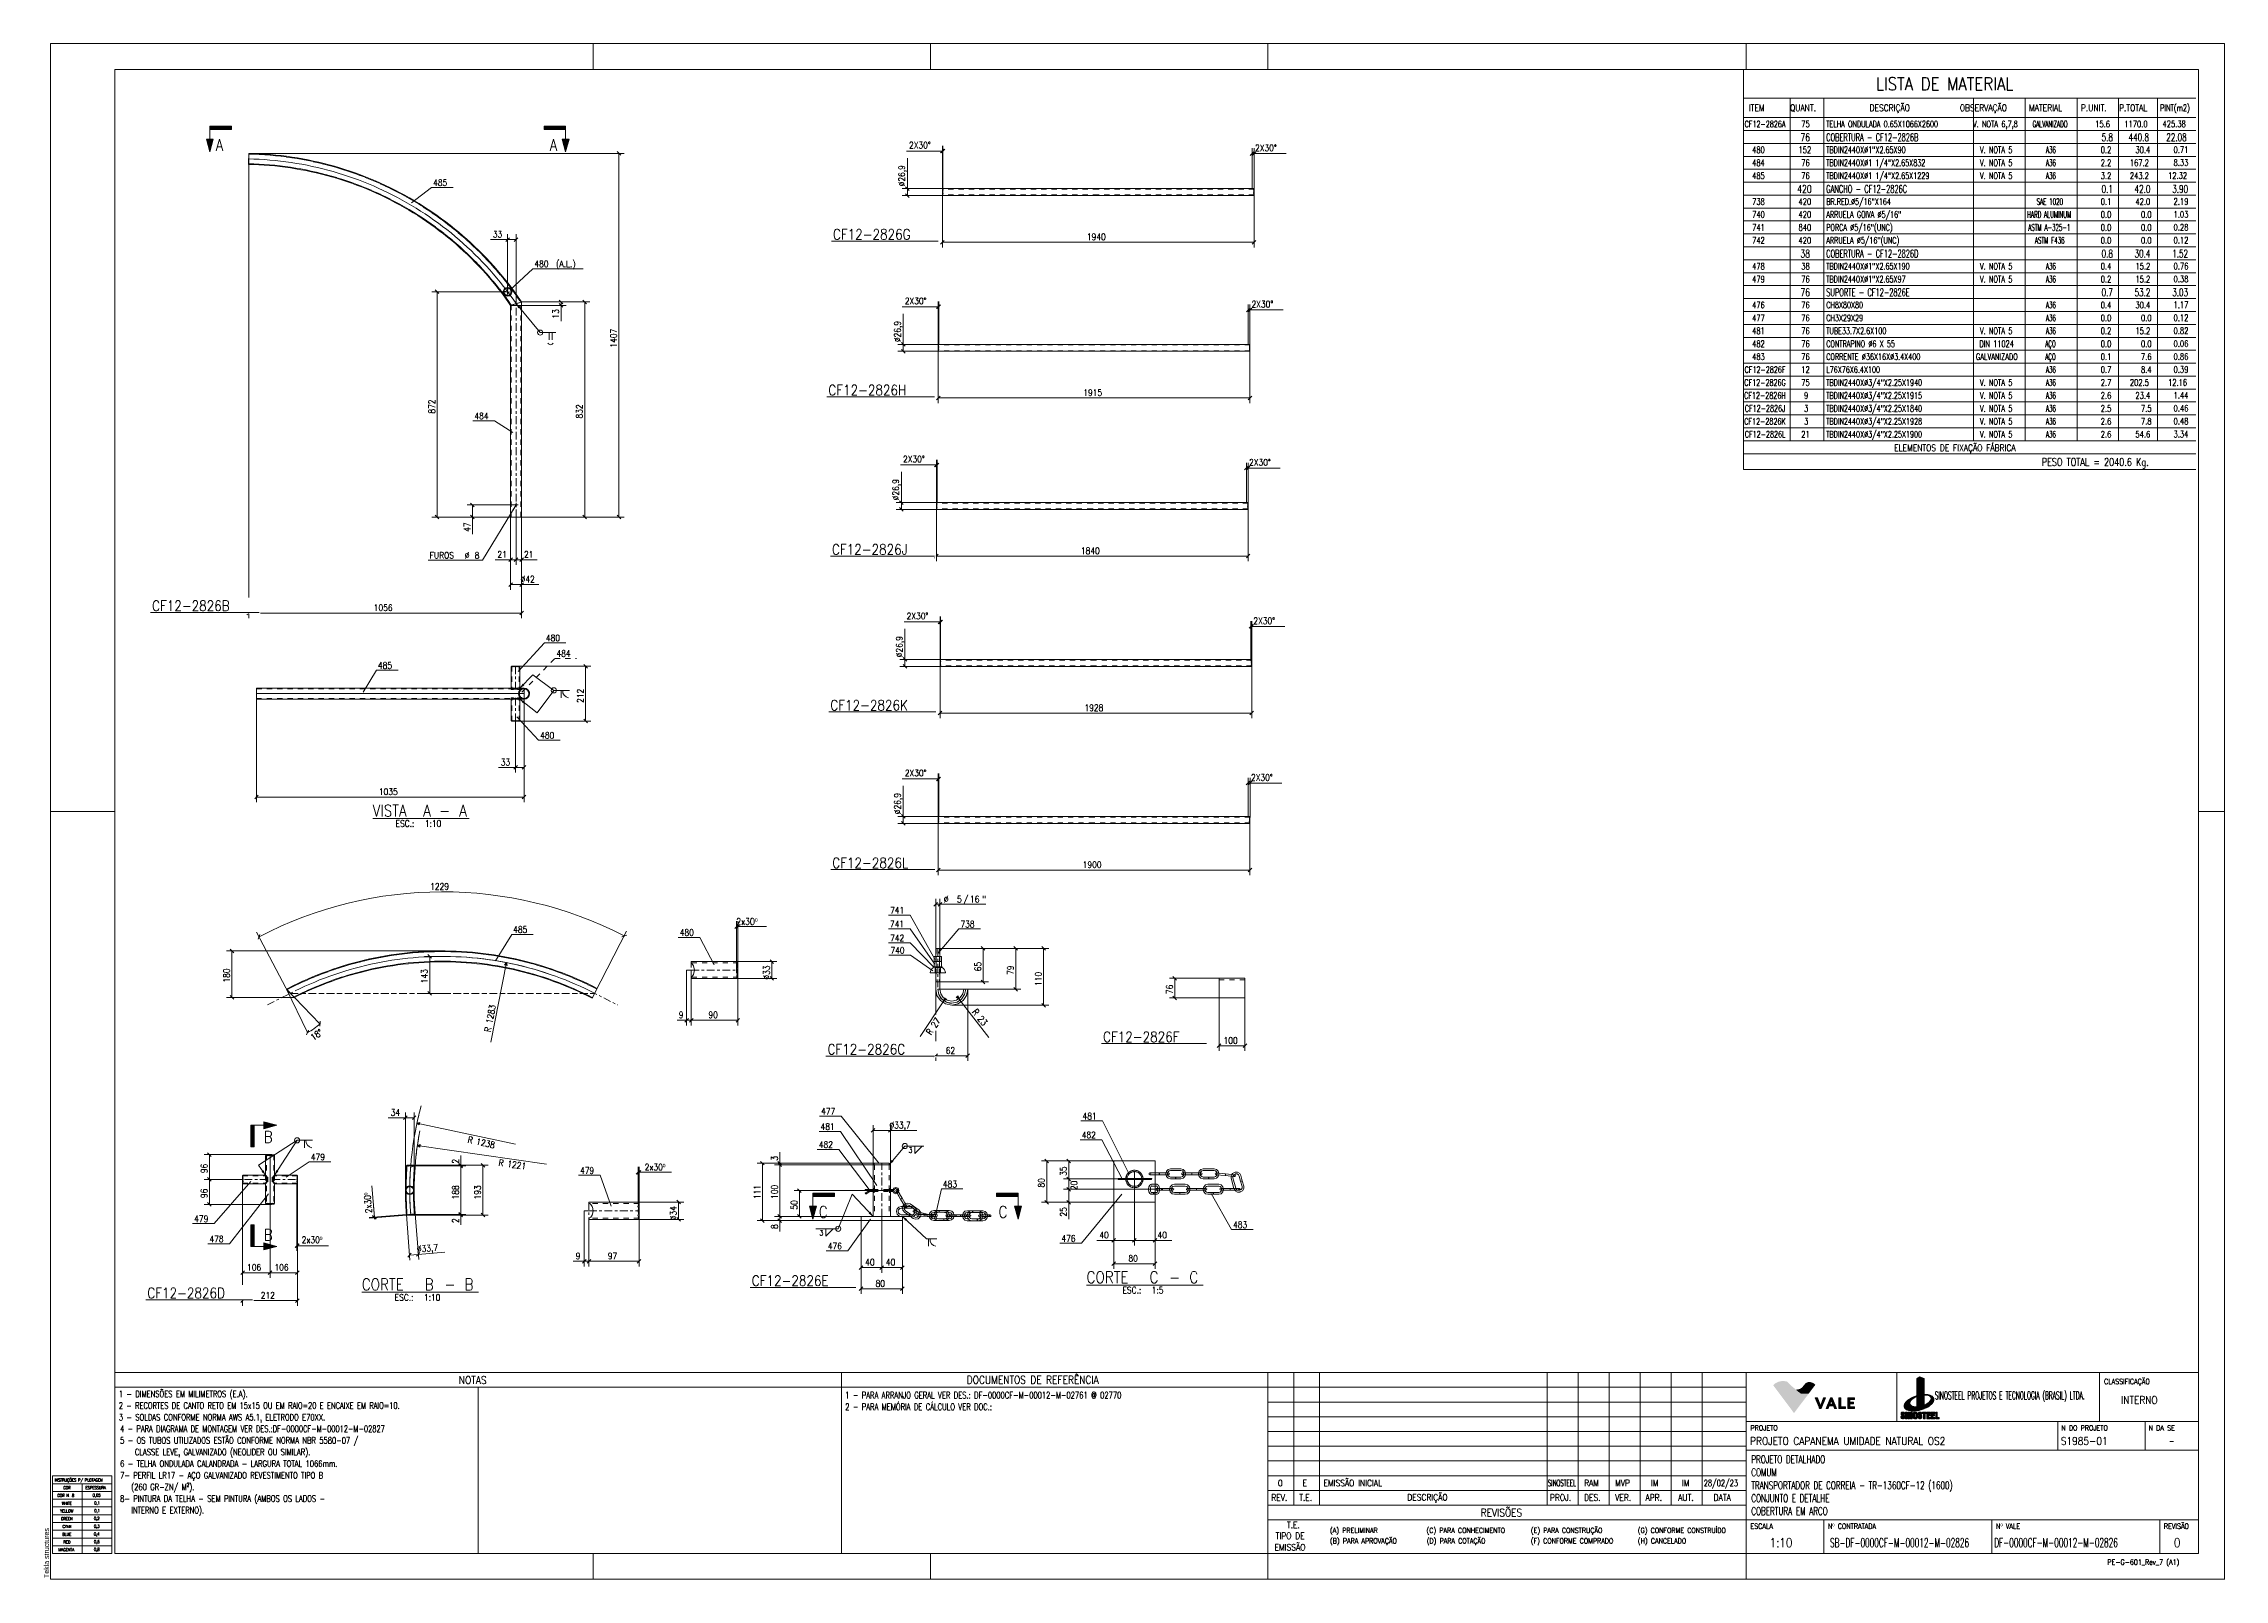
# Model space of a CAD drawing. Header units: millimetres. Extents: x 2 to 846, y 5 to 599.
import ezdxf

# ---------------------------------------------------------------- set-up
doc = ezdxf.new("R2010")
doc.units = ezdxf.units.MM
for name, pattern in [('XKITLINE00', [0]), ('XKITLINE02', [4, 2, -2]), ('XKITLINE03', [6, 3, -1, 1, -1]), ('XKITLINE06', [7, 3, -1, 2, -1])]:
    doc.linetypes.add(name, pattern=pattern)
for name, color, linetype, lineweight in [('Corte', 7, 'Continuous', 0), ('Cota', 4, 'Continuous', 0), ('Folha do desenho', 3, 'Continuous', 0), ('Marca da peça', 2, 'Continuous', 0), ('Marca do parafuso', 4, 'Continuous', 0), ('Objeto gráfico', 3, 'Continuous', 0), ('Outro tipo de objeto', 7, 'Continuous', 0), ('Parafuso', 3, 'Continuous', 0), ('Peça', 2, 'Continuous', 0), ('Solda', 1, 'Continuous', 0), ('Texto', 7, 'Continuous', 0)]:
    doc.layers.add(name, color=color, linetype=linetype, lineweight=lineweight)
doc.styles.add('ARIAL', font='ARIAL.TTF')
doc.styles.add('ROMANS', font='ROMANS__.TTF')
doc.styles.add('SIMPLEX', font='SIMPLEX_.TTF')

msp = doc.modelspace()

# ---------------------------------------------------------------- texts
at = {"layer": 'Outro tipo de objeto', "color": 5}
for s, height, style, width, p in [('DOCUMENTOS DE REFERÊNCIA', 3, 'SIMPLEX', 0.85, (359.52, 80.68)), ('NOTAS', 3, 'SIMPLEX', 0.85, (163.02, 80.57)), ('PROJETO DETALHADO', 3, 'ROMANS', 0.68, (663, 49.9)), ('TRANSPORTADOR DE CORREIA - TR-1360CF-12 (1600)', 3, 'ROMANS', 0.68, (663, 39.9)), ('COMUM', 3, 'ROMANS', 0.68, (663, 44.9)), ('CONJUNTO E DETALHE', 3, 'ROMANS', 0.68, (663, 34.9)), ('REVISÕES', 3, 'SIMPLEX', 0.85, (558.29, 29.29)), ('COBERTURA EM ARCO', 3, 'ROMANS', 0.68, (663, 29.9)), ('1:10', 3.5, 'ROMANS', 0.85, (670.02, 17.43)), ('SB-DF-0000CF-M-00012-M-02826', 3.5, 'ROMANS', 0.595, (693.44, 17.43)), ('DF-0000CF-M-00012-M-02826', 3.5, 'ROMANS', 0.595, (756.97, 17.46)), ('0', 3.5, 'ROMANS', 0.85, (826.41, 17.43))]:
    msp.add_text(s, height=height, dxfattribs=dict(at, style=style, width=width)).set_placement(p)
at = {"layer": 'Outro tipo de objeto', "color": 3}
for s, height, style, width, p in [('1 - DIMENSÕES EM MILIMETROS (E.A).', 2.5, 'SIMPLEX', 0.765, (31.49, 75.47)), ('1 - PARA ARRANJO GERAL VER DES.: DF-0000CF-M-00012-M-02761 @ 02770', 2.5, 'ROMANS', 0.765, (312.5, 75)), ('CLASSIFICAÇÃO', 2, 'SIMPLEX', 0.85, (799.46, 80.54)), ('2 - RECORTES DE CANTO RETO EM 15x15 OU EM RAIO=20 E ENCAIXE EM RAIO=10.', 2.5, 'SIMPLEX', 0.68, (31.49, 70.97)), ('3 - SOLDAS CONFORME NORMA AWS A5.1, ELETRODO E70XX.', 2.5, 'SIMPLEX', 0.765, (31.49, 66.44)), ('2 - PARA MEMÓRIA DE CÁLCULO VER DOC.: ', 2.5, 'ROMANS', 0.765, (312.5, 70.5)), ('4 - PARA DIAGRAMA DE MONTAGEM VER DES.:DF-0000CF-M-00012-M-02827', 2.5, 'SIMPLEX', 0.68, (32, 62)), ('5 - OS TUBOS UTILIZADOS ESTÃO CONFORME NORMA NBR 5580-07 / ', 2.5, 'ROMANS', 0.765, (32, 57.5)), ('PROJETO', 2, 'SIMPLEX', 0.85, (662.66, 62.57)), ('N DO PROJETO', 2, 'SIMPLEX', 0.85, (782.93, 62.57)), ('N DA SE', 2, 'SIMPLEX', 0.85, (816.7, 62.57)), ('6 - TELHA ONDULADA CALANDRADA - LARGURA TOTAL 1066mm.', 2.5, 'ROMANS', 0.765, (32, 48.5)), ('    CLASSE LEVE, GALVANIZADO (NEOLIDER OU SIMILAR).', 2.5, 'ROMANS', 0.765, (32, 53)), ('7- PERFIL LR17 - AÇO GALVANIZADO REVESTIMENTO TIPO B', 2.5, 'ROMANS', 0.765, (32, 44)), ('   (260 GR-ZN/ M²).', 2.5, 'ROMANS', 0.765, (32, 39.5)), ('0', 2.5, 'ROMANS', 0.85, (479.88, 41)), ('E', 2.5, 'ROMANS', 0.85, (489.38, 41)), ('EMISSÃO INICIAL', 2.5, 'ROMANS', 0.85, (497.5, 41)), ('SINOSTEEL', 2.5, 'ROMANS', 0.51, (584.29, 41)), ('RAM', 2.5, 'ROMANS', 0.85, (598.32, 41)), ('MVP', 2.5, 'ROMANS', 0.85, (610.32, 41)), ('IM', 2.5, 'ROMANS', 0.85, (624.15, 41)), ('IM', 2.5, 'ROMANS', 0.85, (636.15, 41)), ('28/02/23', 2.5, 'ROMANS', 0.68, (644.6, 41)), ('8- PINTURA DA TELHA - SEM PINTURA (AMBOS OS LADOS -', 2.5, 'ROMANS', 0.765, (32, 35)), ('   INTERNO E EXTERNO).', 2.5, 'ROMANS', 0.765, (32, 30.5)), ('(A) PRELIMINAR', 2, 'SIMPLEX', 0.765, (500.02, 22.95)), ('(C) PARA CONHECIMENTO', 2, 'SIMPLEX', 0.765, (537.36, 22.95)), ('(E) PARA CONSTRUÇÃO', 2, 'SIMPLEX', 0.765, (577.71, 22.95)), ('(G) CONFORME CONSTRUÍDO', 2, 'SIMPLEX', 0.765, (619.09, 22.95)), ('ESCALA', 2, 'SIMPLEX', 0.85, (662.66, 24.57)), ('Nº CONTRATADA', 2, 'SIMPLEX', 0.85, (692.66, 24.57)), ('Nº VALE', 2, 'SIMPLEX', 0.85, (757.68, 24.57)), ('REVISÃO', 2, 'SIMPLEX', 0.85, (822.59, 24.57)), ('(B) PARA APROVAÇÃO', 2, 'SIMPLEX', 0.765, (500.02, 18.89)), ('(D) PARA COTAÇÃO', 2, 'SIMPLEX', 0.765, (537.43, 18.89)), ('(F) CONFORME COMPRADO', 2, 'SIMPLEX', 0.765, (577.71, 18.89)), ('(H) CANCELADO', 2, 'SIMPLEX', 0.765, (619.09, 18.89)), ('PE-G-601_Rev_7 (A1)', 2, 'SIMPLEX', 0.85, (800.75, 10.69))]:
    msp.add_text(s, height=height, dxfattribs=dict(at, style=style, width=width)).set_placement(p)
at = {"layer": 'Outro tipo de objeto', "color": 1}
for s, style, width, p in [('SINOSTEEL PROJETOS E TECNOLOGIA (BRASIL) LTDA.', 'SIMPLEX', 0.450058, (733.98, 74.63)), ('INTERNO', 'SIMPLEX', 0.85, (805.99, 72.85)), ('PROJETO CAPANEMA UMIDADE NATURAL OS2', 'ROMANS', 0.85, (662.52, 57)), ('S1985-01', 'ROMANS', 0.85, (782.74, 57)), ('-', 'ROMANS', 0.51, (824.6, 57))]:
    msp.add_text(s, height=3, dxfattribs=dict(at, style=style, width=width)).set_placement(p)
at = {"layer": 'Outro tipo de objeto', "color": 7, "style": 'ROMANS', "width": 0.765}
for s, height, p in [('INSTRUÇÕES P/ PLOTAGEM', 1.1474, (6.67, 42.84)), ('COR N. 8', 1.147, (7.72, 36.88)), ('WHITE', 1.147, (9.42, 33.88)), ('COR', 1.147, (10.03, 39.88)), ('ESPESSURA', 1.147, (18.58, 39.88)), ('0,05', 1.147, (21.36, 36.99)), ('0,1', 1.147, (22, 33.99)), ('YELLOW', 1.147, (8.76, 30.88)), ('GREEN', 1.147, (9.12, 27.88)), ('CYAN', 1.147, (9.69, 24.88)), ('0,2', 1.147, (21.85, 27.99)), ('0,3', 1.147, (21.85, 24.99)), ('0,1', 1.147, (22, 30.99)), ('MAGENTA', 1.147, (8.14, 15.88)), ('BLUE', 1.147, (9.62, 21.88)), ('RED', 1.147, (10.08, 18.88)), ('0,4', 1.147, (21.83, 21.99)), ('0,6', 1.147, (21.85, 18.99)), ('0,8', 1.147, (21.85, 15.99))]:
    msp.add_text(s, height=height, dxfattribs=at).set_placement(p)
at = {"layer": 'Outro tipo de objeto', "color": 4, "style": 'SIMPLEX', "width": 0.85}
for s, p in [('REV.', (477.31, 35.41)), ('T.E.', (488.09, 35.41)), ('DESCRIÇÃO', (529.94, 35.48)), ('PROJ.', (585.12, 35.41)), ('DES.', (598.31, 35.41)), ('VER.', (610.31, 35.41)), ('APR.', (622.07, 35.41)), ('AUT.', (634.69, 35.41)), ('DATA', (648.42, 35.41)), ('T.E.', (483.34, 24.77)), ('EMISSÃO', (478.58, 16.17)), ('TIPO DE', (479, 20.57))]:
    msp.add_text(s, height=2.5, dxfattribs=at).set_placement(p)

# ---------------------------------------------------------------- blocks, each defined once
blk = doc.blocks.new('*A1')
at = {"layer": 'Parafuso'}
blk.add_hatch(color=7, dxfattribs=at).paths.add_polyline_path([(185.58, 420.55), (185.57, 420.53), (185.57, 420.51), (185.57, 420.49), (185.56, 420.48), (185.56, 420.46), (185.55, 420.44), (185.55, 420.42), (185.54, 420.4), (185.53, 420.38), (185.52, 420.37), (185.51, 420.35), (185.5, 420.33), (185.49, 420.32), (185.47, 420.3), (185.46, 420.29), (185.45, 420.28), (185.43, 420.26), (185.41, 420.25), (185.4, 420.24), (185.38, 420.23), (185.37, 420.22), (185.35, 420.21), (185.33, 420.2), (185.31, 420.2), (185.29, 420.19), (185.27, 420.18), (185.25, 420.18), (185.24, 420.18), (185.22, 420.17), (185.2, 420.17), (185.18, 420.17), (185.16, 420.17), (185.14, 420.17), (185.12, 420.18), (185.1, 420.18), (185.08, 420.18), (185.06, 420.19), (185.04, 420.2), (185.02, 420.2), (185.01, 420.21), (184.99, 420.22), (184.97, 420.23), (184.95, 420.24), (184.94, 420.25), (184.92, 420.26), (184.91, 420.28), (184.89, 420.29), (184.88, 420.3), (184.87, 420.32), (184.86, 420.33), (184.84, 420.35), (184.83, 420.37), (184.82, 420.38), (184.81, 420.4), (184.81, 420.42), (184.8, 420.44), (184.79, 420.46), (184.79, 420.48), (184.78, 420.49), (184.78, 420.51), (184.78, 420.53), (184.78, 420.55), (184.78, 420.57), (184.78, 420.59), (184.78, 420.61), (184.78, 420.63), (184.78, 420.65), (184.79, 420.67), (184.79, 420.69), (184.8, 420.71), (184.81, 420.73), (184.81, 420.74), (184.82, 420.76), (184.83, 420.78), (184.84, 420.8), (184.86, 420.81), (184.87, 420.83), (184.88, 420.84), (184.89, 420.86), (184.91, 420.87), (184.92, 420.88), (184.94, 420.89), (184.95, 420.91), (184.97, 420.92), (184.99, 420.93), (185.01, 420.93), (185.02, 420.94), (185.04, 420.95), (185.06, 420.96), (185.08, 420.96), (185.1, 420.97), (185.12, 420.97), (185.14, 420.97), (185.16, 420.97), (185.18, 420.97), (185.2, 420.97), (185.22, 420.97), (185.24, 420.97), (185.25, 420.97), (185.27, 420.96), (185.29, 420.96), (185.31, 420.95), (185.33, 420.94), (185.35, 420.93), (185.37, 420.93), (185.38, 420.92), (185.4, 420.91), (185.41, 420.89), (185.43, 420.88), (185.45, 420.87), (185.46, 420.86), (185.47, 420.84), (185.49, 420.83), (185.5, 420.81), (185.51, 420.8), (185.52, 420.78), (185.53, 420.76), (185.54, 420.74), (185.55, 420.73), (185.55, 420.71), (185.56, 420.69), (185.56, 420.67), (185.57, 420.65), (185.57, 420.63), (185.57, 420.61), (185.58, 420.59), (185.58, 420.57)], flags=17)
at = {"layer": 'Parafuso', "color": 7, "linetype": 'XKITLINE00', "lineweight": 0}
for p, q in [((185.98, 420.57), (184.38, 420.57)), ((185.18, 421.37), (185.18, 419.77))]:
    blk.add_line(p, q, dxfattribs=at)
blk = doc.blocks.new('*A2')
at = {"layer": 'Peça', "color": 4, "linetype": 'XKITLINE00', "lineweight": 0}
for p, q in [((183.06, 497.76), (183.22, 497.81)), ((183.06, 415.87), (183.06, 497.76)), ((183.22, 497.81), (186.68, 498.9)), ((186.68, 498.9), (187.3, 499.09)), ((187.3, 415.87), (187.3, 499.09)), ((187.3, 415.87), (183.06, 415.87))]:
    blk.add_line(p, q, dxfattribs=at)
at = {"layer": 'Peça', "color": 7, "linetype": 'XKITLINE02', "lineweight": 0}
for p, q in [((183.22, 497.81), (183.06, 497.76)), ((186.68, 498.9), (183.22, 497.81)), ((187.03, 499.01), (183.32, 497.84)), ((183.32, 415.87), (183.32, 497.84)), ((187.14, 499.04), (183.46, 497.89)), ((187.03, 415.87), (187.03, 499.01)), ((187.3, 499.09), (187.14, 499.04))]:
    blk.add_line(p, q, dxfattribs=at)
at = {"layer": 'Peça', "color": 7, "linetype": 'XKITLINE03', "lineweight": 0}
blk.add_line((185.18, 415.87), (185.18, 498.43), dxfattribs=at)
blk = doc.blocks.new('*A3')
at = {"layer": 'Peça', "color": 7, "linetype": 'XKITLINE02', "lineweight": 0}
for p, q in [((180.51, 504.03), (180.2, 503.21)), ((180.2, 503.21), (180.34, 502.35)), ((180.29, 502.63), (181.13, 501.58)), ((180.34, 502.35), (180.89, 501.67)), ((180.89, 501.67), (180.34, 502.35)), ((180.46, 503.18), (180.73, 503.87)), ((180.58, 502.46), (180.46, 503.18)), ((181.19, 504.57), (180.51, 504.03)), ((181.19, 504.57), (180.51, 504.03)), ((181.04, 501.89), (180.58, 502.46)), ((180.73, 503.87), (181.3, 504.33)), ((180.89, 501.67), (181.7, 501.36)), ((180.89, 501.67), (181.7, 501.36)), ((181.73, 501.62), (181.04, 501.89)), ((182.05, 504.71), (181.19, 504.57)), ((182.05, 504.71), (181.19, 504.57)), ((181.3, 504.33), (182.02, 504.45)), ((182.56, 501.5), (181.7, 501.36)), ((182.56, 501.5), (181.7, 501.36)), ((182.45, 501.74), (181.73, 501.62)), ((182.02, 504.45), (182.71, 504.18)), ((182.05, 504.71), (182.87, 504.4)), ((182.05, 504.71), (182.87, 504.4)), ((183.03, 502.2), (182.45, 501.74)), ((183.24, 502.04), (182.56, 501.5)), ((183.24, 502.04), (182.56, 501.5)), ((182.62, 504.49), (183.46, 503.43)), ((182.71, 504.18), (183.17, 503.61)), ((182.87, 504.4), (183.42, 503.72)), ((182.87, 504.4), (183.42, 503.72)), ((183.29, 502.89), (183.03, 502.2)), ((183.17, 503.61), (183.29, 502.89)), ((183.55, 502.86), (183.24, 502.04)), ((183.42, 503.72), (183.55, 502.86))]:
    blk.add_line(p, q, dxfattribs=at)
for radius, start, end in [(1.57, 151.49998, 331.49998), (1.42, 24, 204), (1.57, 331.49998, 151.49998), (1.42, 204, 24)]:
    blk.add_arc((181.88, 503.04), radius, start, end, dxfattribs=at)
blk = doc.blocks.new('*A4')
at = {"layer": 'Peça', "color": 4, "linetype": 'XKITLINE00', "lineweight": 0}
for p, q in [((180.51, 504.03), (180.2, 503.21)), ((180.2, 503.21), (180.34, 502.35)), ((180.34, 502.35), (180.89, 501.67)), ((181.19, 504.57), (180.51, 504.03)), ((180.89, 501.67), (181.7, 501.36)), ((182.05, 504.71), (181.19, 504.57)), ((181.7, 501.36), (182.56, 501.5)), ((182.05, 504.71), (182.87, 504.4)), ((183.24, 502.04), (182.56, 501.5)), ((183.42, 503.72), (182.87, 504.4)), ((183.24, 502.04), (183.55, 502.86)), ((183.42, 503.72), (183.55, 502.86))]:
    blk.add_line(p, q, dxfattribs=at)
at = {"layer": 'Peça', "color": 7, "linetype": 'XKITLINE02', "lineweight": 0}
for p, q in [((180.2, 503.21), (180.2, 503.21)), ((181.13, 501.58), (180.29, 502.63)), ((180.89, 501.67), (180.34, 502.35)), ((180.46, 503.18), (180.73, 503.87)), ((180.58, 502.46), (180.46, 503.18)), ((181.19, 504.57), (180.51, 504.03)), ((180.51, 504.03), (180.51, 504.03)), ((181.04, 501.89), (180.58, 502.46)), ((180.73, 503.87), (181.3, 504.33)), ((180.89, 501.67), (181.7, 501.36)), ((181.73, 501.62), (181.04, 501.89)), ((182.05, 504.71), (181.19, 504.57)), ((181.3, 504.33), (182.02, 504.45)), ((181.7, 501.36), (182.56, 501.5)), ((182.45, 501.74), (181.73, 501.62)), ((182.02, 504.45), (182.71, 504.18)), ((182.05, 504.71), (182.87, 504.4)), ((183.03, 502.2), (182.45, 501.74)), ((182.56, 501.5), (183.24, 502.04)), ((183.46, 503.43), (182.62, 504.49)), ((182.71, 504.18), (183.17, 503.61)), ((182.87, 504.4), (183.42, 503.72)), ((183.29, 502.89), (183.03, 502.2)), ((183.17, 503.61), (183.29, 502.89)), ((183.32, 502.25), (183.24, 502.04)), ((183.42, 503.72), (183.42, 503.72)), ((183.55, 502.86), (183.55, 502.86))]:
    blk.add_line(p, q, dxfattribs=at)
at = {"layer": 'Peça', "color": 4, "linetype": 'XKITLINE00', "lineweight": 0}
for radius, start, end in [(1.57, 16.49998, 196.49998), (1.57, 196.49998, 16.49998), (1.42, 144, 324), (1.42, 324, 144)]:
    blk.add_arc((181.88, 503.04), radius, start, end, dxfattribs=at)
blk = doc.blocks.new('*A5')
at = {"layer": 'Peça', "color": 4, "linetype": 'XKITLINE00', "lineweight": 0}
for p, q in [((81.64, 552.29), (81.65, 552.91)), ((81.64, 552.29), (83.67, 552.23)), ((81.65, 552.91), (81.72, 556.52)), ((81.72, 556.52), (83.82, 556.47)), ((83.67, 552.23), (85.71, 552.14)), ((83.82, 556.47), (85.93, 556.37)), ((85.71, 552.14), (87.74, 552.02)), ((85.93, 556.37), (88.03, 556.25)), ((87.74, 552.02), (89.77, 551.86)), ((88.03, 556.25), (90.13, 556.09)), ((89.77, 551.86), (91.8, 551.68)), ((90.13, 556.09), (92.23, 555.9)), ((91.8, 551.68), (93.83, 551.46)), ((92.23, 555.9), (94.32, 555.67)), ((93.83, 551.46), (95.85, 551.2)), ((94.32, 555.67), (96.41, 555.41)), ((95.85, 551.2), (97.87, 550.92)), ((96.41, 555.41), (98.5, 555.11)), ((97.87, 550.92), (99.88, 550.6)), ((98.5, 555.11), (100.58, 554.78)), ((99.88, 550.6), (101.89, 550.25)), ((100.58, 554.78), (102.65, 554.42)), ((101.89, 550.25), (103.89, 549.87)), ((102.65, 554.42), (104.72, 554.03)), ((103.89, 549.87), (105.88, 549.45)), ((104.72, 554.03), (106.78, 553.6)), ((105.88, 549.45), (107.87, 549.01)), ((106.78, 553.6), (108.84, 553.13)), ((107.87, 549.01), (109.85, 548.53)), ((108.84, 553.13), (110.88, 552.64)), ((109.85, 548.53), (111.82, 548.01)), ((110.88, 552.64), (112.92, 552.11)), ((112.92, 552.11), (114.95, 551.55)), ((114.95, 551.55), (116.97, 550.96)), ((116.97, 550.96), (118.98, 550.33)), ((118.98, 550.33), (120.98, 549.67)), ((120.98, 549.67), (122.97, 548.98)), ((122.97, 548.98), (124.95, 548.26)), ((111.82, 548.01), (113.79, 547.47)), ((113.79, 547.47), (115.74, 546.9)), ((115.74, 546.9), (117.69, 546.29)), ((117.69, 546.29), (119.62, 545.65)), ((119.62, 545.65), (121.55, 544.98)), ((121.55, 544.98), (123.46, 544.29)), ((123.46, 544.29), (125.36, 543.55)), ((124.95, 548.26), (126.92, 547.5)), ((125.36, 543.55), (127.25, 542.79)), ((126.92, 547.5), (128.87, 546.71)), ((127.25, 542.79), (129.13, 542)), ((128.87, 546.71), (130.81, 545.9)), ((129.13, 542), (131, 541.18)), ((130.81, 545.9), (132.74, 545.05)), ((131, 541.18), (132.85, 540.33)), ((132.74, 545.05), (134.65, 544.17)), ((132.85, 540.33), (134.69, 539.45)), ((134.65, 544.17), (136.55, 543.26)), ((136.55, 543.26), (138.43, 542.31)), ((138.43, 542.31), (140.3, 541.34)), ((140.3, 541.34), (142.16, 540.34)), ((142.16, 540.34), (143.99, 539.31)), ((134.69, 539.45), (136.51, 538.54)), ((136.51, 538.54), (138.32, 537.6)), ((138.32, 537.6), (140.11, 536.63)), ((140.11, 536.63), (141.88, 535.63)), ((141.88, 535.63), (143.64, 534.6)), ((143.64, 534.6), (145.39, 533.55)), ((143.99, 539.31), (145.81, 538.25)), ((145.39, 533.55), (147.11, 532.46)), ((145.81, 538.25), (147.61, 537.16)), ((147.11, 532.46), (148.82, 531.35)), ((147.61, 537.16), (149.4, 536.04)), ((149.4, 536.04), (151.16, 534.89)), ((151.16, 534.89), (152.91, 533.71)), ((152.91, 533.71), (154.64, 532.51)), ((154.64, 532.51), (156.34, 531.28)), ((148.82, 531.35), (150.51, 530.22)), ((150.51, 530.22), (152.18, 529.05)), ((152.18, 529.05), (153.84, 527.86)), ((153.84, 527.86), (155.47, 526.64)), ((155.47, 526.64), (157.08, 525.39)), ((156.34, 531.28), (158.03, 530.02)), ((157.08, 525.39), (158.67, 524.12)), ((158.03, 530.02), (159.7, 528.73)), ((158.67, 524.12), (160.25, 522.83)), ((159.7, 528.73), (161.35, 527.42)), ((161.35, 527.42), (162.97, 526.08)), ((162.97, 526.08), (164.57, 524.71)), ((164.57, 524.71), (166.15, 523.32)), ((166.15, 523.32), (167.71, 521.9)), ((160.25, 522.83), (161.8, 521.51)), ((161.8, 521.51), (163.33, 520.16)), ((163.33, 520.16), (164.83, 518.79)), ((164.83, 518.79), (166.32, 517.39)), ((166.32, 517.39), (167.78, 515.97)), ((167.71, 521.9), (169.25, 520.46)), ((169.22, 514.53), (167.78, 515.97)), ((169.25, 520.46), (170.76, 518.99)), ((172.25, 517.5), (170.76, 518.99)), ((173.71, 515.99), (172.25, 517.5)), ((175.15, 514.45), (173.71, 515.99)), ((169.22, 514.53), (170.64, 513.07)), ((170.64, 513.07), (172.03, 511.58)), ((173.4, 510.07), (172.03, 511.58)), ((174.74, 508.54), (173.4, 510.07)), ((176.06, 506.98), (174.74, 508.54)), ((176.56, 512.89), (175.15, 514.45)), ((177.35, 505.41), (176.06, 506.98)), ((177.95, 511.3), (176.56, 512.89)), ((179.31, 509.7), (177.95, 511.3)), ((180.65, 508.07), (179.31, 509.7)), ((181.96, 506.42), (180.65, 508.07)), ((183.24, 504.75), (181.96, 506.42)), ((178.62, 503.81), (177.35, 505.41)), ((179.86, 502.2), (178.62, 503.81)), ((181.07, 500.56), (179.86, 502.2)), ((182.26, 498.9), (181.07, 500.56)), ((183.06, 497.76), (182.26, 498.9)), ((183.68, 497.96), (183.06, 497.76)), ((183.24, 504.75), (184.5, 503.06)), ((183.68, 497.96), (184.37, 498.17)), ((185.18, 498.43), (184.37, 498.17)), ((184.5, 503.06), (185.73, 501.35)), ((185.98, 498.68), (185.18, 498.43)), ((186.93, 499.62), (185.73, 501.35)), ((187.29, 499.09), (186.93, 499.62))]:
    blk.add_line(p, q, dxfattribs=at)
at = {"layer": 'Peça', "color": 7, "linetype": 'XKITLINE02', "lineweight": 0}
for p, q in [((83.68, 552.49), (81.64, 552.55)), ((81.71, 556.26), (83.81, 556.2)), ((85.72, 552.41), (83.68, 552.49)), ((83.81, 556.2), (85.91, 556.11)), ((85.72, 552.41), (87.76, 552.28)), ((85.91, 556.11), (88.01, 555.98)), ((87.76, 552.28), (89.8, 552.13)), ((88.01, 555.98), (90.11, 555.83)), ((89.8, 552.13), (91.83, 551.94)), ((90.11, 555.83), (92.2, 555.63)), ((91.83, 551.94), (93.86, 551.72)), ((92.2, 555.63), (94.29, 555.4)), ((93.86, 551.72), (95.89, 551.47)), ((94.29, 555.4), (96.38, 555.14)), ((95.89, 551.47), (97.91, 551.18)), ((96.38, 555.14), (98.46, 554.85)), ((97.91, 551.18), (99.92, 550.86)), ((98.46, 554.85), (100.53, 554.52)), ((99.92, 550.86), (101.94, 550.51)), ((100.53, 554.52), (102.6, 554.16)), ((101.94, 550.51), (103.94, 550.13)), ((102.6, 554.16), (104.67, 553.77)), ((103.94, 550.13), (105.94, 549.71)), ((104.67, 553.77), (106.72, 553.34)), ((105.94, 549.71), (107.93, 549.26)), ((106.72, 553.34), (108.78, 552.88)), ((107.93, 549.26), (109.92, 548.78)), ((108.78, 552.88), (110.82, 552.38)), ((109.92, 548.78), (111.89, 548.27)), ((110.82, 552.38), (112.85, 551.85)), ((112.85, 551.85), (114.88, 551.29)), ((114.88, 551.29), (116.89, 550.7)), ((116.89, 550.7), (118.9, 550.08)), ((118.9, 550.08), (120.9, 549.42)), ((120.9, 549.42), (122.88, 548.73)), ((122.88, 548.73), (124.86, 548.01)), ((111.89, 548.27), (113.86, 547.73)), ((113.86, 547.73), (115.82, 547.15)), ((115.82, 547.15), (117.77, 546.54)), ((117.77, 546.54), (119.71, 545.9)), ((119.71, 545.9), (121.64, 545.23)), ((121.64, 545.23), (123.56, 544.53)), ((123.56, 544.53), (125.46, 543.8)), ((124.86, 548.01), (126.82, 547.25)), ((125.46, 543.8), (127.36, 543.04)), ((126.82, 547.25), (128.77, 546.47)), ((127.36, 543.04), (129.24, 542.25)), ((128.77, 546.47), (130.71, 545.65)), ((129.24, 542.25), (131.11, 541.42)), ((130.71, 545.65), (132.63, 544.81)), ((131.11, 541.42), (132.96, 540.57)), ((132.63, 544.81), (134.54, 543.93)), ((132.96, 540.57), (134.8, 539.69)), ((134.54, 543.93), (136.43, 543.02)), ((136.43, 543.02), (138.31, 542.08)), ((138.31, 542.08), (140.18, 541.11)), ((140.18, 541.11), (142.03, 540.11)), ((142.03, 540.11), (143.86, 539.08)), ((134.8, 539.69), (136.63, 538.77)), ((136.63, 538.77), (138.44, 537.83)), ((138.44, 537.83), (140.24, 536.86)), ((140.24, 536.86), (142.02, 535.86)), ((142.02, 535.86), (143.78, 534.83)), ((143.78, 534.83), (145.53, 533.77)), ((143.86, 539.08), (145.67, 538.02)), ((145.53, 533.77), (147.26, 532.69)), ((145.67, 538.02), (147.47, 536.93)), ((147.26, 532.69), (148.97, 531.57)), ((147.47, 536.93), (149.25, 535.81)), ((148.97, 531.57), (150.66, 530.43)), ((149.25, 535.81), (151.02, 534.67)), ((151.02, 534.67), (152.76, 533.49)), ((152.76, 533.49), (154.48, 532.29)), ((154.48, 532.29), (156.19, 531.06)), ((150.66, 530.43), (152.34, 529.27)), ((152.34, 529.27), (153.99, 528.07)), ((153.99, 528.07), (155.63, 526.85)), ((155.63, 526.85), (157.25, 525.6)), ((156.19, 531.06), (157.87, 529.81)), ((157.25, 525.6), (158.84, 524.33)), ((157.87, 529.81), (159.54, 528.52)), ((158.84, 524.33), (160.42, 523.03)), ((159.54, 528.52), (161.18, 527.21)), ((161.18, 527.21), (162.8, 525.87)), ((162.8, 525.87), (164.4, 524.51)), ((164.4, 524.51), (165.98, 523.12)), ((165.98, 523.12), (167.53, 521.71)), ((160.42, 523.03), (161.97, 521.71)), ((161.97, 521.71), (163.5, 520.36)), ((163.5, 520.36), (165.01, 518.98)), ((165.01, 518.98), (166.5, 517.58)), ((166.5, 517.58), (167.97, 516.16)), ((167.53, 521.71), (169.06, 520.27)), ((167.97, 516.16), (169.41, 514.72)), ((169.06, 520.27), (170.57, 518.8)), ((169.41, 514.72), (170.83, 513.25)), ((170.57, 518.8), (172.06, 517.32)), ((172.06, 517.32), (173.52, 515.8)), ((173.52, 515.8), (174.95, 514.27)), ((170.83, 513.25), (172.22, 511.76)), ((172.22, 511.76), (173.59, 510.24)), ((173.59, 510.24), (174.94, 508.71)), ((174.94, 508.71), (176.26, 507.15)), ((174.95, 514.27), (176.36, 512.71)), ((176.26, 507.15), (177.56, 505.57)), ((176.36, 512.71), (177.75, 511.13)), ((177.75, 511.13), (179.11, 509.53)), ((179.11, 509.53), (180.44, 507.9)), ((180.44, 507.9), (181.75, 506.26)), ((181.75, 506.26), (183.03, 504.59)), ((177.56, 505.57), (178.83, 503.97)), ((178.83, 503.97), (180.07, 502.36)), ((180.07, 502.36), (181.29, 500.72)), ((181.29, 500.72), (182.48, 499.06)), ((183.32, 497.84), (182.48, 499.06)), ((183.03, 504.59), (184.28, 502.9)), ((183.06, 497.76), (183.22, 497.81)), ((183.22, 497.81), (184.24, 498.13)), ((184.47, 498.2), (183.32, 497.84)), ((183.32, 497.84), (183.46, 497.89)), ((183.46, 497.89), (183.68, 497.96)), ((184.28, 502.9), (185.51, 501.2)), ((184.36, 498.17), (185.18, 498.43)), ((185.98, 498.68), (185.03, 498.38)), ((185.51, 501.2), (186.71, 499.47)), ((187.29, 499.09), (185.88, 498.65)), ((185.88, 498.65), (187.02, 499)), ((187.12, 499.04), (185.98, 498.68)), ((187.02, 499), (186.71, 499.47)), ((187.02, 499), (186.88, 498.96)), ((187.29, 499.09), (187.12, 499.04))]:
    blk.add_line(p, q, dxfattribs=at)
at = {"layer": 'Peça', "color": 7, "linetype": 'XKITLINE03', "lineweight": 0}
for p, q in [((83.75, 554.35), (81.68, 554.41)), ((85.82, 554.26), (83.75, 554.35)), ((87.89, 554.13), (85.82, 554.26)), ((89.95, 553.98), (87.89, 554.13)), ((92.01, 553.79), (89.95, 553.98)), ((94.07, 553.56), (92.01, 553.79)), ((96.13, 553.31), (94.07, 553.56)), ((98.18, 553.02), (96.13, 553.31)), ((100.23, 552.69), (98.18, 553.02)), ((102.27, 552.34), (100.23, 552.69)), ((104.3, 551.95), (102.27, 552.34)), ((106.33, 551.52), (104.3, 551.95)), ((108.35, 551.07), (106.33, 551.52)), ((110.37, 550.58), (108.35, 551.07)), ((112.37, 550.06), (110.37, 550.58)), ((114.37, 549.51), (112.37, 550.06)), ((116.36, 548.93), (114.37, 549.51)), ((118.34, 548.31), (116.36, 548.93)), ((120.3, 547.66), (118.34, 548.31)), ((122.26, 546.98), (120.3, 547.66)), ((124.21, 546.27), (122.26, 546.98)), ((126.14, 545.53), (124.21, 546.27)), ((128.06, 544.75), (126.14, 545.53)), ((129.97, 543.95), (128.06, 544.75)), ((131.87, 543.11), (129.97, 543.95)), ((133.75, 542.25), (131.87, 543.11)), ((135.62, 541.35), (133.75, 542.25)), ((137.47, 540.43), (135.62, 541.35)), ((139.31, 539.47), (137.47, 540.43)), ((141.13, 538.48), (139.31, 539.47)), ((142.94, 537.47), (141.13, 538.48)), ((144.73, 536.42), (142.94, 537.47)), ((146.5, 535.35), (144.73, 536.42)), ((148.25, 534.25), (146.5, 535.35)), ((149.99, 533.12), (148.25, 534.25)), ((151.71, 531.96), (149.99, 533.12)), ((153.41, 530.78), (151.71, 531.96)), ((155.09, 529.57), (153.41, 530.78)), ((156.75, 528.33), (155.09, 529.57)), ((158.39, 527.06), (156.75, 528.33)), ((160.01, 525.77), (158.39, 527.06)), ((161.61, 524.45), (160.01, 525.77)), ((163.19, 523.11), (161.61, 524.45)), ((164.74, 521.74), (163.19, 523.11)), ((166.27, 520.34), (164.74, 521.74)), ((167.78, 518.93), (166.27, 520.34)), ((169.27, 517.48), (167.78, 518.93)), ((170.73, 516.02), (169.27, 517.48)), ((172.17, 514.53), (170.73, 516.02)), ((173.59, 513.01), (172.17, 514.53)), ((174.98, 511.48), (173.59, 513.01)), ((176.34, 509.92), (174.98, 511.48)), ((177.68, 508.34), (176.34, 509.92)), ((179, 506.74), (177.68, 508.34)), ((180.29, 505.12), (179, 506.74)), ((181.55, 503.47), (180.29, 505.12)), ((182.79, 501.81), (181.55, 503.47)), ((183.99, 500.13), (182.79, 501.81)), ((185.18, 498.43), (183.99, 500.13))]:
    blk.add_line(p, q, dxfattribs=at)
blk = doc.blocks.new('*A6')
at = {"layer": 'Peça', "color": 7, "linetype": 'XKITLINE02', "lineweight": 0}
for p, q in [((183.27, 345.78), (183.36, 345.97)), ((183.36, 345.97), (184.2, 345.97)), ((183.65, 345.9), (183.53, 345.66)), ((184.11, 345.89), (183.65, 345.9)), ((184.8, 345.64), (184.11, 345.89)), ((184.2, 345.97), (184.77, 345.77)), ((185.09, 345.64), (185.78, 345.89)), ((185.78, 345.89), (186.24, 345.9)), ((186.53, 345.97), (185.93, 345.97)), ((186.24, 345.9), (186.36, 345.66)), ((183.37, 345.62), (183.27, 345.78)), ((183.27, 345.46), (183.27, 345.78)), ((183.42, 345.54), (183.37, 345.62)), ((183.58, 345.46), (183.42, 345.54)), ((183.53, 336.97), (183.53, 345.66)), ((183.56, 345.62), (183.53, 345.66)), ((183.6, 345.54), (183.56, 345.62)), ((183.58, 345.46), (183.61, 345.46)), ((183.6, 345.54), (183.64, 345.53)), ((183.64, 345.53), (183.78, 345.46)), ((184.09, 345.37), (183.93, 345.37)), ((184.01, 345.39), (184.09, 345.37)), ((184.09, 345.37), (184.37, 345.44)), ((184.37, 345.44), (184.92, 345.54)), ((184.77, 345.77), (185.15, 345.54)), ((184.97, 345.54), (184.8, 345.64)), ((184.92, 345.54), (185.09, 345.64)), ((185.52, 345.44), (184.97, 345.54)), ((185.15, 345.54), (185.63, 345.46)), ((185.8, 345.37), (185.52, 345.44)), ((185.63, 345.46), (185.96, 345.37)), ((185.8, 345.37), (186.09, 345.45)), ((185.96, 345.37), (185.8, 345.37)), ((185.96, 345.37), (186.31, 345.46)), ((186.09, 345.45), (186.29, 345.54)), ((186.36, 345.66), (186.29, 345.54)), ((186.31, 345.46), (186.47, 345.54)), ((186.36, 336.97), (186.36, 345.66)), ((186.47, 345.54), (186.62, 345.78)), ((183.27, 337.17), (183.37, 337.1)), ((183.37, 337.1), (183.4, 337.22)), ((183.68, 337.07), (183.4, 337.22)), ((183.95, 337.22), (183.68, 337.07)), ((184.16, 337.1), (183.95, 337.22)), ((184.77, 337.17), (184.16, 337.1)), ((184.77, 337.17), (185.41, 337.1)), ((185.41, 337.1), (185.63, 337.22)), ((185.97, 337.07), (185.63, 337.22)), ((186.31, 337.22), (185.97, 337.07)), ((186.39, 337.1), (186.31, 337.22)), ((186.62, 337.17), (186.39, 337.1))]:
    blk.add_line(p, q, dxfattribs=at)
at = {"layer": 'Peça', "color": 7, "linetype": 'XKITLINE03', "lineweight": 0}
blk.add_line((184.94, 345.97), (184.94, 336.97), dxfattribs=at)
at = {"layer": 'Peça', "color": 4, "linetype": 'XKITLINE00', "lineweight": 0}
for p, q in [((185.12, 345.77), (185.69, 345.97)), ((185.69, 345.97), (186.53, 345.97)), ((186.62, 345.78), (186.53, 345.97)), ((183.27, 337.17), (183.27, 345.46)), ((183.61, 345.46), (183.93, 345.37)), ((183.78, 345.46), (183.8, 345.45)), ((183.8, 345.45), (184.01, 345.39)), ((183.93, 345.37), (184.26, 345.46)), ((184.73, 345.54), (184.26, 345.46)), ((185.12, 345.77), (184.73, 345.54)), ((186.62, 345.78), (186.62, 337.17)), ((183.27, 337.17), (183.5, 337.1)), ((183.38, 336.97), (183.27, 337.17)), ((186.45, 336.97), (183.38, 336.97)), ((183.5, 337.1), (183.58, 337.22)), ((183.58, 337.22), (183.92, 337.07)), ((183.92, 337.07), (184.26, 337.22)), ((184.26, 337.22), (184.48, 337.1)), ((184.48, 337.1), (185.12, 337.17)), ((185.12, 337.17), (185.73, 337.1)), ((185.73, 337.1), (185.93, 337.22)), ((186.21, 337.07), (185.93, 337.22)), ((186.48, 337.22), (186.21, 337.07)), ((186.51, 336.97), (186.45, 336.97)), ((186.52, 337.1), (186.48, 337.22)), ((186.62, 337.17), (186.51, 336.97)), ((186.52, 337.1), (186.62, 337.17))]:
    blk.add_line(p, q, dxfattribs=at)
blk = doc.blocks.new('*A7')
at = {"layer": 'Peça', "color": 4, "linetype": 'XKITLINE00', "lineweight": 0}
for p, q in [((183.27, 357.98), (183.38, 358.18)), ((183.5, 358.05), (183.27, 357.98)), ((183.27, 357.98), (183.27, 349.7)), ((183.38, 358.18), (183.56, 358.18)), ((183.58, 357.93), (183.5, 358.05)), ((183.56, 358.18), (186.51, 358.18)), ((183.92, 358.08), (183.58, 357.93)), ((184.26, 357.93), (183.92, 358.08)), ((184.48, 358.05), (184.26, 357.93)), ((185.12, 357.98), (184.48, 358.05)), ((185.73, 358.05), (185.12, 357.98)), ((185.93, 357.93), (185.73, 358.05)), ((186.21, 358.08), (185.93, 357.93)), ((186.48, 357.93), (186.21, 358.08)), ((186.52, 358.05), (186.48, 357.93)), ((186.62, 357.98), (186.51, 358.18)), ((186.62, 357.98), (186.52, 358.05)), ((186.62, 349.37), (186.62, 357.98)), ((183.62, 349.7), (183.93, 349.78)), ((183.78, 349.7), (183.8, 349.7)), ((183.8, 349.7), (184.01, 349.76)), ((183.93, 349.78), (184.26, 349.69)), ((184.26, 349.69), (184.73, 349.61)), ((184.73, 349.61), (185.12, 349.38)), ((185.12, 349.38), (185.69, 349.18)), ((186.48, 349.18), (185.69, 349.18)), ((186.48, 349.18), (186.53, 349.18)), ((186.53, 349.18), (186.62, 349.37))]:
    blk.add_line(p, q, dxfattribs=at)
at = {"layer": 'Peça', "color": 7, "linetype": 'XKITLINE02', "lineweight": 0}
for p, q in [((183.27, 357.98), (183.37, 358.05)), ((183.37, 358.05), (183.4, 357.93)), ((183.4, 357.93), (183.68, 358.08)), ((183.53, 358.18), (183.53, 349.49)), ((183.56, 358.18), (183.53, 358.18)), ((183.68, 358.08), (183.95, 357.93)), ((183.95, 357.93), (184.16, 358.05)), ((184.16, 358.05), (184.77, 357.98)), ((184.77, 357.98), (185.41, 358.05)), ((185.41, 358.05), (185.63, 357.93)), ((185.63, 357.93), (185.97, 358.08)), ((185.97, 358.08), (186.31, 357.93)), ((186.31, 357.93), (186.39, 358.05)), ((186.36, 358.18), (186.36, 349.49)), ((186.39, 358.05), (186.62, 357.98)), ((183.27, 349.7), (183.27, 349.37)), ((183.27, 349.37), (183.42, 349.61)), ((183.36, 349.18), (183.27, 349.37)), ((183.36, 349.18), (184.2, 349.18)), ((183.42, 349.61), (183.58, 349.69)), ((183.53, 349.49), (183.6, 349.61)), ((183.53, 349.49), (183.65, 349.25)), ((183.58, 349.69), (183.62, 349.7)), ((183.6, 349.61), (183.64, 349.62)), ((183.64, 349.62), (183.78, 349.7)), ((184.11, 349.26), (183.65, 349.25)), ((183.93, 349.78), (184.09, 349.78)), ((184.01, 349.76), (184.09, 349.78)), ((184.09, 349.78), (184.37, 349.7)), ((184.8, 349.51), (184.11, 349.26)), ((184.2, 349.18), (184.77, 349.38)), ((184.92, 349.61), (184.37, 349.7)), ((185.15, 349.61), (184.77, 349.38)), ((184.8, 349.51), (184.97, 349.61)), ((185.09, 349.51), (184.92, 349.61)), ((184.97, 349.61), (185.52, 349.71)), ((185.09, 349.51), (185.78, 349.26)), ((185.63, 349.69), (185.15, 349.61)), ((185.52, 349.71), (185.8, 349.78)), ((185.96, 349.78), (185.63, 349.69)), ((185.78, 349.26), (186.24, 349.25)), ((185.8, 349.78), (186.09, 349.7)), ((185.8, 349.78), (185.96, 349.78)), ((186.31, 349.69), (185.96, 349.78)), ((186.29, 349.61), (186.09, 349.7)), ((186.36, 349.49), (186.24, 349.25)), ((186.36, 349.49), (186.29, 349.61)), ((186.47, 349.61), (186.31, 349.69)), ((186.62, 349.37), (186.47, 349.61))]:
    blk.add_line(p, q, dxfattribs=at)
at = {"layer": 'Peça', "color": 7, "linetype": 'XKITLINE03', "lineweight": 0}
blk.add_line((184.94, 349.18), (184.94, 358.18), dxfattribs=at)
blk = doc.blocks.new('*A8')
at = {"layer": 'Peça', "color": 7, "linetype": 'XKITLINE02', "lineweight": 0}
for p, q in [((186.29, 348.39), (186.12, 347.57)), ((186.12, 347.57), (186.29, 346.76)), ((186.75, 349.07), (186.29, 348.39)), ((186.29, 346.76), (186.75, 346.08)), ((186.39, 347.57), (186.53, 348.28)), ((186.53, 346.86), (186.39, 347.57)), ((186.53, 348.28), (186.93, 348.89)), ((186.93, 346.26), (186.53, 346.86)), ((187.43, 349.53), (186.75, 349.07)), ((186.75, 346.08), (187.43, 345.62)), ((186.93, 348.89), (187.53, 349.29)), ((187.53, 345.86), (186.93, 346.26)), ((188.24, 349.69), (187.43, 349.53)), ((187.53, 349.29), (188.24, 349.43)), ((188.24, 349.43), (188.95, 349.29)), ((188.95, 349.29), (189.56, 348.89)), ((189.56, 346.26), (188.95, 345.86)), ((189.56, 348.89), (189.96, 348.28)), ((189.96, 346.86), (189.56, 346.26)), ((189.96, 348.28), (190.1, 347.57)), ((190.1, 347.57), (189.96, 346.86)), ((187.43, 345.62), (188.24, 345.45)), ((188.24, 345.72), (187.53, 345.86)), ((188.95, 345.86), (188.24, 345.72))]:
    blk.add_line(p, q, dxfattribs=at)
at = {"layer": 'Peça', "color": 4, "linetype": 'XKITLINE00', "lineweight": 0}
for p, q in [((189.06, 349.53), (188.24, 349.69)), ((189.74, 349.07), (189.06, 349.53)), ((189.06, 345.62), (189.74, 346.08)), ((190.2, 348.39), (189.74, 349.07)), ((189.74, 346.08), (190.2, 346.76)), ((190.36, 347.57), (190.2, 348.39)), ((190.2, 346.76), (190.36, 347.57)), ((188.24, 345.45), (189.06, 345.62)), ((188.24, 345.45), (188.24, 345.45))]:
    blk.add_line(p, q, dxfattribs=at)
at = {"layer": 'Peça', "color": 7, "linetype": 'XKITLINE02', "lineweight": 0}
for radius, start, end in [(2.12, 360, 180), (2.12, 180, 360), (1.85, 360, 180), (1.85, 180, 360)]:
    blk.add_arc((188.24, 347.57), radius, start, end, dxfattribs=at)
blk = doc.blocks.new('*A9')
at = {"layer": 'Peça', "color": 4, "linetype": 'XKITLINE00', "lineweight": 0}
for p, q in [((84.71, 348.39), (84.7, 347.58)), ((84.7, 347.58), (84.71, 346.76)), ((84.72, 349.07), (84.71, 348.39)), ((84.71, 348.29), (84.72, 348.89)), ((84.71, 347.58), (84.71, 348.29)), ((84.71, 346.87), (84.71, 347.58)), ((84.72, 346.26), (84.71, 346.87)), ((84.71, 346.76), (84.72, 346.08)), ((84.73, 349.53), (84.72, 349.07)), ((84.72, 348.89), (84.73, 349.29)), ((84.73, 345.86), (84.72, 346.26)), ((84.72, 346.08), (84.73, 345.62)), ((84.74, 349.7), (84.73, 349.53)), ((84.73, 349.29), (84.74, 349.43)), ((84.74, 349.7), (184.24, 349.7)), ((84.76, 349.53), (84.74, 349.7)), ((84.74, 349.43), (84.76, 349.29)), ((84.77, 349.07), (84.76, 349.53)), ((84.76, 349.29), (84.77, 348.89)), ((84.77, 346.26), (84.76, 345.86)), ((84.76, 345.62), (84.77, 346.08)), ((84.78, 348.39), (84.77, 349.07)), ((84.77, 348.89), (84.78, 348.29)), ((84.78, 346.87), (84.77, 346.26)), ((84.77, 346.08), (84.78, 346.76)), ((84.79, 347.58), (84.78, 348.39)), ((84.78, 348.29), (84.78, 347.58)), ((84.78, 347.58), (84.78, 346.87)), ((84.78, 346.76), (84.79, 347.58)), ((186.62, 349.7), (188.24, 349.7)), ((188.24, 349.7), (189.05, 349.53)), ((189.05, 349.53), (189.74, 349.07)), ((189.74, 346.08), (189.05, 345.62)), ((189.74, 349.07), (190.19, 348.39)), ((190.19, 346.76), (189.74, 346.08)), ((190.19, 348.39), (190.35, 347.58)), ((190.35, 347.58), (190.19, 346.76)), ((84.74, 345.72), (84.73, 345.86)), ((84.73, 345.62), (84.74, 345.46)), ((84.76, 345.86), (84.74, 345.72)), ((84.74, 345.46), (84.76, 345.62)), ((84.74, 345.46), (184.25, 345.46)), ((186.62, 345.46), (188.24, 345.46)), ((189.05, 345.62), (188.24, 345.46))]:
    blk.add_line(p, q, dxfattribs=at)
at = {"layer": 'Peça', "color": 7, "linetype": 'XKITLINE02', "lineweight": 0}
for p, q in [((84.74, 349.43), (84.76, 349.43)), ((84.76, 349.43), (166.25, 349.43)), ((166.25, 349.43), (188.24, 349.43)), ((184.24, 349.7), (184.26, 349.7)), ((184.26, 349.7), (186.62, 349.7)), ((186.12, 347.58), (186.29, 348.39)), ((186.29, 346.76), (186.12, 347.58)), ((186.29, 348.39), (186.75, 349.07)), ((186.75, 346.08), (186.29, 346.76)), ((186.53, 348.29), (186.39, 347.58)), ((186.39, 347.58), (186.53, 346.87)), ((186.93, 348.89), (186.53, 348.29)), ((186.53, 346.87), (186.93, 346.26)), ((186.75, 349.07), (187.43, 349.53)), ((187.43, 345.62), (186.75, 346.08)), ((187.53, 349.29), (186.93, 348.89)), ((186.93, 346.26), (187.53, 345.86)), ((187.43, 349.53), (188.24, 349.7)), ((188.24, 349.43), (187.53, 349.29)), ((188.95, 349.29), (188.24, 349.43)), ((189.55, 348.89), (188.95, 349.29)), ((188.95, 345.86), (189.55, 346.26)), ((189.95, 348.29), (189.55, 348.89)), ((189.55, 346.26), (189.95, 346.87)), ((190.09, 347.58), (189.95, 348.29)), ((189.95, 346.87), (190.09, 347.58)), ((84.74, 345.72), (188.24, 345.72)), ((184.25, 345.46), (186.62, 345.46)), ((188.24, 345.46), (187.43, 345.62)), ((187.53, 345.86), (188.24, 345.72)), ((188.24, 345.72), (188.95, 345.86))]:
    blk.add_line(p, q, dxfattribs=at)
at = {"layer": 'Peça', "color": 7, "linetype": 'XKITLINE03', "lineweight": 0}
for p, q in [((86.82, 347.58), (84.74, 347.58)), ((88.89, 347.58), (86.82, 347.58)), ((90.95, 347.58), (88.89, 347.58)), ((93.02, 347.58), (90.95, 347.58)), ((95.08, 347.58), (93.02, 347.58)), ((97.14, 347.58), (95.08, 347.58)), ((99.2, 347.58), (97.14, 347.58)), ((101.25, 347.58), (99.2, 347.58)), ((103.3, 347.58), (101.25, 347.58)), ((105.34, 347.58), (103.3, 347.58)), ((107.37, 347.58), (105.34, 347.58)), ((109.4, 347.58), (107.37, 347.58)), ((111.42, 347.58), (109.4, 347.58)), ((113.44, 347.58), (111.42, 347.58)), ((115.44, 347.58), (113.44, 347.58)), ((117.44, 347.58), (115.44, 347.58)), ((119.43, 347.58), (117.44, 347.58)), ((121.4, 347.58), (119.43, 347.58)), ((123.37, 347.58), (121.4, 347.58)), ((125.33, 347.58), (123.37, 347.58)), ((127.27, 347.58), (125.33, 347.58)), ((129.21, 347.58), (127.27, 347.58)), ((131.13, 347.58), (129.21, 347.58)), ((133.04, 347.58), (131.13, 347.58)), ((134.94, 347.58), (133.04, 347.58)), ((136.82, 347.58), (134.94, 347.58)), ((138.69, 347.58), (136.82, 347.58)), ((140.54, 347.58), (138.69, 347.58)), ((142.38, 347.58), (140.54, 347.58)), ((144.2, 347.58), (142.38, 347.58)), ((146.01, 347.58), (144.2, 347.58)), ((147.79, 347.58), (146.01, 347.58)), ((149.57, 347.58), (147.79, 347.58)), ((151.32, 347.58), (149.57, 347.58)), ((153.06, 347.58), (151.32, 347.58)), ((154.78, 347.58), (153.06, 347.58)), ((156.48, 347.58), (154.78, 347.58)), ((158.16, 347.58), (156.48, 347.58)), ((159.82, 347.58), (158.16, 347.58)), ((161.46, 347.58), (159.82, 347.58)), ((163.08, 347.58), (161.46, 347.58)), ((164.68, 347.58), (163.08, 347.58)), ((166.25, 347.58), (164.68, 347.58)), ((167.81, 347.58), (166.25, 347.58)), ((169.34, 347.58), (167.81, 347.58)), ((170.85, 347.58), (169.34, 347.58)), ((172.34, 347.58), (170.85, 347.58)), ((173.8, 347.58), (172.34, 347.58)), ((175.24, 347.58), (173.8, 347.58)), ((176.66, 347.58), (175.24, 347.58)), ((178.05, 347.58), (176.66, 347.58)), ((179.41, 347.58), (178.05, 347.58)), ((180.75, 347.58), (179.41, 347.58)), ((182.07, 347.58), (180.75, 347.58)), ((183.36, 347.58), (182.07, 347.58)), ((184.62, 347.58), (183.36, 347.58)), ((185.85, 347.58), (184.62, 347.58)), ((187.06, 347.58), (185.85, 347.58)), ((188.24, 347.58), (187.06, 347.58))]:
    blk.add_line(p, q, dxfattribs=at)
blk = doc.blocks.new('*A10')
at = {"layer": 'Parafuso'}
for points in [[(188.64, 349.69), (188.64, 349.43), (187.84, 349.43), (187.84, 349.69)], [(188.64, 345.72), (188.64, 345.45), (187.84, 345.45), (187.84, 345.72)]]:
    blk.add_hatch(color=7, dxfattribs=at).paths.add_polyline_path(points, flags=17)
at = {"layer": 'Parafuso', "color": 7, "linetype": 'XKITLINE00', "lineweight": 0}
for p, q in [((187.84, 349.69), (187.84, 349.43)), ((188.24, 349.7), (188.24, 345.46)), ((188.64, 349.69), (188.64, 349.43)), ((187.84, 345.72), (187.84, 345.45)), ((188.64, 345.72), (188.64, 345.45))]:
    blk.add_line(p, q, dxfattribs=at)
blk = doc.blocks.new('*A11')
at = {"layer": 'Peça', "color": 4, "linetype": 'XKITLINE00', "lineweight": 0}
for p, q in [((126.45, 244.52), (128.5, 244.99)), ((128.5, 244.99), (130.56, 245.43)), ((132.63, 245.83), (130.56, 245.43)), ((134.7, 246.21), (132.63, 245.83)), ((134.7, 246.21), (136.78, 246.54)), ((136.78, 246.54), (138.87, 246.85)), ((138.87, 246.85), (140.96, 247.12)), ((140.96, 247.12), (143.05, 247.36)), ((143.05, 247.36), (145.14, 247.56)), ((145.14, 247.56), (147.24, 247.73)), ((147.24, 247.73), (149.34, 247.87)), ((149.34, 247.87), (151.45, 247.97)), ((151.45, 247.97), (153.55, 248.04)), ((153.55, 248.04), (155.66, 248.07)), ((155.66, 248.07), (157.77, 248.07)), ((157.77, 248.07), (159.87, 248.04)), ((159.87, 248.04), (161.98, 247.97)), ((161.98, 247.97), (164.08, 247.87)), ((166.18, 247.73), (164.08, 247.87)), ((168.28, 247.56), (166.18, 247.73)), ((168.28, 247.56), (170.38, 247.36)), ((170.38, 247.36), (172.47, 247.12)), ((172.47, 247.12), (174.56, 246.85)), ((174.56, 246.85), (176.64, 246.54)), ((176.64, 246.54), (178.72, 246.21)), ((178.72, 246.21), (180.79, 245.83)), ((180.79, 245.83), (182.86, 245.43)), ((182.86, 245.43), (184.92, 244.99)), ((184.92, 244.99), (186.97, 244.52)), ((102.59, 236.32), (100.68, 235.43)), ((102.59, 236.32), (104.51, 237.17)), ((104.51, 237.17), (106.45, 238)), ((106.45, 238), (108.4, 238.8)), ((108.4, 238.8), (110.36, 239.56)), ((110.36, 239.56), (112.34, 240.29)), ((111.87, 235.6), (113.78, 236.31)), ((112.34, 240.29), (114.32, 240.99)), ((113.78, 236.31), (115.7, 236.99)), ((114.32, 240.99), (116.32, 241.66)), ((117.63, 237.63), (115.7, 236.99)), ((116.32, 241.66), (118.33, 242.3)), ((119.57, 238.25), (117.63, 237.63)), ((118.33, 242.3), (120.34, 242.9)), ((119.57, 238.25), (121.53, 238.83)), ((120.34, 242.9), (122.37, 243.47)), ((121.53, 238.83), (123.49, 239.38)), ((122.37, 243.47), (124.41, 244.01)), ((123.49, 239.38), (125.46, 239.9)), ((124.41, 244.01), (126.45, 244.52)), ((125.46, 239.9), (127.44, 240.39)), ((127.44, 240.39), (129.42, 240.85)), ((129.42, 240.85), (131.41, 241.27)), ((131.41, 241.27), (133.41, 241.67)), ((133.41, 241.67), (135.42, 242.03)), ((135.42, 242.03), (137.43, 242.35)), ((137.43, 242.35), (139.45, 242.65)), ((139.45, 242.65), (141.47, 242.91)), ((141.47, 242.91), (143.49, 243.14)), ((143.49, 243.14), (145.52, 243.34)), ((145.52, 243.34), (147.55, 243.5)), ((149.58, 243.63), (147.55, 243.5)), ((151.62, 243.73), (149.58, 243.63)), ((151.62, 243.73), (153.66, 243.8)), ((153.66, 243.8), (155.69, 243.83)), ((155.69, 243.83), (157.73, 243.83)), ((157.73, 243.83), (159.77, 243.8)), ((159.77, 243.8), (161.8, 243.73)), ((161.8, 243.73), (163.84, 243.63)), ((163.84, 243.63), (165.87, 243.5)), ((165.87, 243.5), (167.9, 243.34)), ((167.9, 243.34), (169.93, 243.14)), ((169.93, 243.14), (171.96, 242.91)), ((171.96, 242.91), (173.98, 242.65)), ((173.98, 242.65), (175.99, 242.35)), ((175.99, 242.35), (178, 242.03)), ((178, 242.03), (180.01, 241.67)), ((182.01, 241.27), (180.01, 241.67)), ((184, 240.85), (182.01, 241.27)), ((184, 240.85), (185.99, 240.39)), ((185.99, 240.39), (187.97, 239.9)), ((186.97, 244.52), (189.02, 244.01)), ((187.97, 239.9), (189.94, 239.38)), ((189.02, 244.01), (191.05, 243.47)), ((189.94, 239.38), (191.9, 238.83)), ((191.05, 243.47), (193.08, 242.9)), ((191.9, 238.83), (193.85, 238.25)), ((193.08, 242.9), (195.1, 242.3)), ((193.85, 238.25), (195.79, 237.63)), ((195.1, 242.3), (197.11, 241.66)), ((195.79, 237.63), (197.72, 236.99)), ((199.1, 240.99), (197.11, 241.66)), ((197.72, 236.99), (199.65, 236.31)), ((201.09, 240.29), (199.1, 240.99)), ((199.65, 236.31), (201.56, 235.6)), ((201.09, 240.29), (203.06, 239.56)), ((203.06, 239.56), (205.03, 238.8)), ((205.03, 238.8), (206.98, 238)), ((206.98, 238), (208.91, 237.17)), ((208.91, 237.17), (210.84, 236.32)), ((210.84, 236.32), (212.74, 235.43)), ((96.34, 233.26), (96.91, 233.56)), ((96.34, 233.26), (97.29, 232.28)), ((96.91, 233.56), (98.79, 234.51)), ((97.88, 231.67), (97.29, 232.28)), ((97.88, 231.67), (98.47, 231.06)), ((99.31, 230.2), (98.47, 231.06)), ((100.68, 235.43), (98.79, 234.51)), ((99.43, 230.08), (99.31, 230.2)), ((99.43, 230.08), (100.67, 230.71)), ((100.67, 230.71), (102.5, 231.6)), ((102.5, 231.6), (104.35, 232.46)), ((104.35, 232.46), (106.21, 233.29)), ((106.21, 233.29), (108.08, 234.09)), ((108.08, 234.09), (109.97, 234.86)), ((109.97, 234.86), (111.87, 235.6)), ((201.56, 235.6), (203.46, 234.86)), ((203.46, 234.86), (205.34, 234.09)), ((205.34, 234.09), (207.22, 233.29)), ((207.22, 233.29), (209.08, 232.46)), ((209.08, 232.46), (210.92, 231.6)), ((212.76, 230.71), (210.92, 231.6)), ((212.74, 235.43), (214.64, 234.51)), ((214.57, 229.79), (212.76, 230.71)), ((214.57, 229.79), (216.52, 233.56)), ((214.64, 234.51), (216.52, 233.56))]:
    blk.add_line(p, q, dxfattribs=at)
at = {"layer": 'Peça', "color": 7, "linetype": 'XKITLINE02', "lineweight": 0}
for p, q in [((128.56, 244.73), (126.51, 244.26)), ((130.62, 245.17), (128.56, 244.73)), ((132.68, 245.57), (130.62, 245.17)), ((134.75, 245.94), (132.68, 245.57)), ((136.82, 246.28), (134.75, 245.94)), ((138.9, 246.59), (136.82, 246.28)), ((140.99, 246.86), (138.9, 246.59)), ((143.08, 247.09), (140.99, 246.86)), ((145.17, 247.3), (143.08, 247.09)), ((147.26, 247.47), (145.17, 247.3)), ((149.36, 247.6), (147.26, 247.47)), ((151.46, 247.71), (149.36, 247.6)), ((153.56, 247.77), (151.46, 247.71)), ((155.66, 247.81), (153.56, 247.77)), ((157.76, 247.81), (155.66, 247.81)), ((159.86, 247.77), (157.76, 247.81)), ((161.97, 247.71), (159.86, 247.77)), ((164.06, 247.6), (161.97, 247.71)), ((166.16, 247.47), (164.06, 247.6)), ((168.26, 247.3), (166.16, 247.47)), ((170.35, 247.09), (168.26, 247.3)), ((172.44, 246.86), (170.35, 247.09)), ((174.52, 246.59), (172.44, 246.86)), ((176.6, 246.28), (174.52, 246.59)), ((178.68, 245.94), (176.6, 246.28)), ((180.74, 245.57), (178.68, 245.94)), ((182.81, 245.17), (180.74, 245.57)), ((184.86, 244.73), (182.81, 245.17)), ((186.91, 244.26), (184.86, 244.73)), ((104.62, 236.93), (102.7, 236.07)), ((106.55, 237.76), (104.62, 236.93)), ((108.5, 238.55), (106.55, 237.76)), ((110.45, 239.31), (108.5, 238.55)), ((112.43, 240.05), (110.45, 239.31)), ((113.69, 236.56), (111.77, 235.85)), ((114.41, 240.74), (112.43, 240.05)), ((115.61, 237.24), (113.69, 236.56)), ((116.4, 241.41), (114.41, 240.74)), ((117.55, 237.88), (115.61, 237.24)), ((118.4, 242.05), (116.4, 241.41)), ((119.5, 238.5), (117.55, 237.88)), ((120.42, 242.65), (118.4, 242.05)), ((121.45, 239.09), (119.5, 238.5)), ((122.44, 243.22), (120.42, 242.65)), ((123.42, 239.64), (121.45, 239.09)), ((124.47, 243.76), (122.44, 243.22)), ((125.39, 240.16), (123.42, 239.64)), ((126.51, 244.26), (124.47, 243.76)), ((127.37, 240.65), (125.39, 240.16)), ((129.36, 241.11), (127.37, 240.65)), ((131.36, 241.53), (129.36, 241.11)), ((133.36, 241.93), (131.36, 241.53)), ((135.37, 242.29), (133.36, 241.93)), ((137.39, 242.62), (135.37, 242.29)), ((139.41, 242.91), (137.39, 242.62)), ((141.44, 243.18), (139.41, 242.91)), ((143.46, 243.41), (141.44, 243.18)), ((145.5, 243.6), (143.46, 243.41)), ((147.53, 243.77), (145.5, 243.6)), ((149.57, 243.9), (147.53, 243.77)), ((151.61, 244), (149.57, 243.9)), ((153.65, 244.06), (151.61, 244)), ((155.69, 244.1), (153.65, 244.06)), ((157.73, 244.1), (155.69, 244.1)), ((159.77, 244.06), (157.73, 244.1)), ((161.82, 244), (159.77, 244.06)), ((163.86, 243.9), (161.82, 244)), ((165.89, 243.77), (163.86, 243.9)), ((167.93, 243.6), (165.89, 243.77)), ((169.96, 243.41), (167.93, 243.6)), ((171.99, 243.18), (169.96, 243.41)), ((174.01, 242.91), (171.99, 243.18)), ((176.03, 242.62), (174.01, 242.91)), ((178.05, 242.29), (176.03, 242.62)), ((180.06, 241.93), (178.05, 242.29)), ((182.06, 241.53), (180.06, 241.93)), ((184.06, 241.11), (182.06, 241.53)), ((186.05, 240.65), (184.06, 241.11)), ((188.03, 240.16), (186.05, 240.65)), ((188.95, 243.76), (186.91, 244.26)), ((190.01, 239.64), (188.03, 240.16)), ((190.98, 243.22), (188.95, 243.76)), ((191.97, 239.09), (190.01, 239.64)), ((193.01, 242.65), (190.98, 243.22)), ((193.93, 238.5), (191.97, 239.09)), ((195.02, 242.05), (193.01, 242.65)), ((195.87, 237.88), (193.93, 238.5)), ((197.02, 241.41), (195.02, 242.05)), ((197.81, 237.24), (195.87, 237.88)), ((199.02, 240.74), (197.02, 241.41)), ((199.74, 236.56), (197.81, 237.24)), ((201, 240.05), (199.02, 240.74)), ((201.65, 235.85), (199.74, 236.56)), ((202.97, 239.31), (201, 240.05)), ((204.93, 238.55), (202.97, 239.31)), ((206.87, 237.76), (204.93, 238.55)), ((208.81, 236.93), (206.87, 237.76)), ((210.73, 236.07), (208.81, 236.93)), ((96.34, 233.26), (96.53, 233.06)), ((96.53, 233.06), (97.03, 233.32)), ((97.29, 232.28), (96.53, 233.06)), ((96.53, 233.06), (96.63, 232.95)), ((96.53, 233.06), (97.29, 232.28)), ((98.9, 234.27), (97.03, 233.32)), ((97.29, 232.28), (97.36, 232.2)), ((97.29, 232.28), (97.88, 231.67)), ((98.47, 231.06), (97.88, 231.67)), ((98.4, 231.14), (99.23, 230.28)), ((99.13, 230.38), (98.4, 231.14)), ((100.79, 235.19), (98.9, 234.27)), ((99.23, 230.28), (98.97, 230.55)), ((99.13, 230.38), (99.43, 230.08)), ((99.23, 230.28), (100.55, 230.94)), ((102.39, 231.84), (100.55, 230.94)), ((102.7, 236.07), (100.79, 235.19)), ((104.24, 232.7), (102.39, 231.84)), ((106.1, 233.53), (104.24, 232.7)), ((107.98, 234.33), (106.1, 233.53)), ((109.87, 235.11), (107.98, 234.33)), ((111.77, 235.85), (109.87, 235.11)), ((203.55, 235.11), (201.65, 235.85)), ((205.44, 234.33), (203.55, 235.11)), ((207.32, 233.53), (205.44, 234.33)), ((209.19, 232.7), (207.32, 233.53)), ((211.04, 231.84), (209.19, 232.7)), ((212.63, 235.19), (210.73, 236.07)), ((211.04, 231.84), (212.87, 230.94)), ((214.52, 234.27), (212.63, 235.19)), ((212.87, 230.94), (214.7, 230.02)), ((214.52, 234.27), (216.4, 233.32))]:
    blk.add_line(p, q, dxfattribs=at)
at = {"layer": 'Peça', "color": 7, "linetype": 'XKITLINE03', "lineweight": 0}
for p, q in [((137.11, 244.45), (139.16, 244.75)), ((139.16, 244.75), (141.21, 245.02)), ((141.21, 245.02), (143.27, 245.25)), ((143.27, 245.25), (145.33, 245.45)), ((145.33, 245.45), (147.4, 245.62)), ((147.4, 245.62), (149.46, 245.75)), ((149.46, 245.75), (151.53, 245.85)), ((151.53, 245.85), (153.6, 245.92)), ((153.6, 245.92), (155.68, 245.95)), ((155.68, 245.95), (157.75, 245.95)), ((157.75, 245.95), (159.82, 245.92)), ((159.82, 245.92), (161.89, 245.85)), ((161.89, 245.85), (163.96, 245.75)), ((163.96, 245.75), (166.03, 245.62)), ((166.03, 245.62), (168.09, 245.45)), ((168.09, 245.45), (170.15, 245.25)), ((170.15, 245.25), (172.21, 245.02)), ((172.21, 245.02), (174.27, 244.75)), ((174.27, 244.75), (176.32, 244.45)), ((107.27, 236.05), (109.18, 236.83)), ((109.18, 236.83), (111.11, 237.58)), ((111.11, 237.58), (113.06, 238.3)), ((113.06, 238.3), (115.01, 238.99)), ((115.01, 238.99), (116.98, 239.65)), ((116.98, 239.65), (118.95, 240.27)), ((118.95, 240.27), (120.94, 240.87)), ((120.94, 240.87), (122.93, 241.43)), ((122.93, 241.43), (124.93, 241.96)), ((124.93, 241.96), (126.94, 242.46)), ((126.94, 242.46), (128.96, 242.92)), ((128.96, 242.92), (130.99, 243.35)), ((130.99, 243.35), (133.02, 243.75)), ((133.02, 243.75), (135.06, 244.12)), ((135.06, 244.12), (137.11, 244.45)), ((176.32, 244.45), (178.36, 244.12)), ((178.36, 244.12), (180.4, 243.75)), ((180.4, 243.75), (182.43, 243.35)), ((182.43, 243.35), (184.46, 242.92)), ((184.46, 242.92), (186.48, 242.46)), ((186.48, 242.46), (188.49, 241.96)), ((188.49, 241.96), (190.49, 241.43)), ((190.49, 241.43), (192.49, 240.87)), ((192.49, 240.87), (194.47, 240.27)), ((194.47, 240.27), (196.45, 239.65)), ((196.45, 239.65), (198.41, 238.99)), ((198.41, 238.99), (200.37, 238.3)), ((200.37, 238.3), (202.31, 237.58)), ((202.31, 237.58), (204.24, 236.83)), ((204.24, 236.83), (206.16, 236.05)), ((88.95, 227.16), (99.73, 232.61)), ((99.73, 232.61), (101.59, 233.51)), ((101.59, 233.51), (103.47, 234.39)), ((103.47, 234.39), (105.36, 235.23)), ((105.36, 235.23), (107.27, 236.05)), ((206.16, 236.05), (208.06, 235.23)), ((208.06, 235.23), (209.96, 234.39)), ((209.96, 234.39), (211.83, 233.51)), ((211.83, 233.51), (213.7, 232.61)), ((213.7, 232.61), (224.47, 227.16))]:
    blk.add_line(p, q, dxfattribs=at)
blk = doc.blocks.new('*A12')
at = {"layer": 'Peça', "color": 4, "linetype": 'XKITLINE00', "lineweight": 0}
for p, q in [((252.95, 243.94), (270.45, 243.94)), ((252.95, 243.94), (252.95, 243.65)), ((252.95, 243.65), (253.81, 242.36)), ((253.81, 238.99), (252.95, 237.7)), ((252.95, 237.43), (252.95, 237.7)), ((252.95, 237.43), (252.95, 237.41)), ((252.95, 237.41), (252.95, 237.43)), ((252.95, 237.41), (270.45, 237.41)), ((253.81, 242.36), (254.15, 240.68)), ((253.81, 238.99), (254.15, 240.68)), ((270.45, 243.94), (270.75, 243.93)), ((270.7, 243.72), (270.45, 243.94)), ((270.45, 241.58), (270.7, 241.96)), ((270.75, 240.7), (270.45, 241.58)), ((270.45, 239.83), (270.75, 240.7)), ((270.7, 239.45), (270.45, 239.83)), ((270.45, 237.43), (270.7, 237.65)), ((270.75, 237.42), (270.45, 237.43)), ((270.45, 237.41), (270.75, 237.42)), ((270.55, 243.08), (270.7, 243.72)), ((270.7, 241.96), (270.55, 243.08)), ((270.55, 238.31), (270.7, 239.45)), ((270.7, 237.65), (270.55, 238.31)), ((270.75, 243.93), (270.95, 243.82)), ((270.75, 237.42), (270.95, 237.54)), ((270.95, 243.82), (270.95, 237.54))]:
    blk.add_line(p, q, dxfattribs=at)
at = {"layer": 'Peça', "color": 7, "linetype": 'XKITLINE03', "lineweight": 0}
blk.add_line((252.95, 240.68), (270.95, 240.68), dxfattribs=at)
at = {"layer": 'Peça', "color": 7, "linetype": 'XKITLINE02', "lineweight": 0}
for p, q in [((253.1, 243.43), (270.95, 243.43)), ((253.1, 237.93), (270.95, 237.93)), ((270.75, 243.93), (270.45, 243.92)), ((270.45, 243.92), (270.7, 243.7)), ((270.7, 241.91), (270.45, 241.52)), ((270.45, 241.52), (270.75, 240.65)), ((270.75, 240.65), (270.45, 239.78)), ((270.45, 239.78), (270.7, 239.39)), ((270.7, 237.63), (270.45, 237.41)), ((270.7, 243.7), (270.55, 243.04)), ((270.55, 243.04), (270.7, 241.91)), ((270.7, 239.39), (270.55, 238.27)), ((270.55, 238.27), (270.7, 237.63)), ((270.95, 237.93), (270.95, 237.94))]:
    blk.add_line(p, q, dxfattribs=at)
blk = doc.blocks.new('*A13')
at = {"layer": 'Peça', "color": 4, "linetype": 'XKITLINE00', "lineweight": 0}
for p, q in [((347.51, 249.07), (347.51, 245.96)), ((347.51, 249.07), (349.09, 249.07)), ((349.09, 249.07), (349.09, 245.96)), ((347.51, 233.25), (347.51, 239.64)), ((349.09, 239.64), (349.09, 233.25)), ((347.98, 230.89), (347.51, 233.25)), ((347.98, 230.89), (349.32, 228.89)), ((349.44, 231.5), (349.09, 233.25)), ((349.32, 228.89), (351.32, 227.55)), ((350.44, 230.01), (349.44, 231.5)), ((350.44, 230.01), (351.92, 229.01)), ((351.92, 229.01), (353.68, 228.66)), ((353.68, 228.66), (353.72, 228.66)), ((353.72, 228.66), (355.48, 229.01)), ((355.48, 229.01), (356.97, 230.01)), ((356.08, 227.55), (358.08, 228.89)), ((356.97, 230.01), (357.96, 231.5)), ((357.96, 231.5), (358.31, 233.25)), ((358.08, 228.89), (359.42, 230.89)), ((358.31, 233.25), (358.31, 233.29)), ((359.89, 233.29), (358.31, 233.29)), ((359.42, 230.89), (359.89, 233.25)), ((359.89, 233.25), (359.89, 233.29)), ((351.32, 227.55), (353.68, 227.08)), ((353.72, 227.08), (353.68, 227.08)), ((356.08, 227.55), (353.72, 227.08))]:
    blk.add_line(p, q, dxfattribs=at)
at = {"layer": 'Peça', "color": 7, "linetype": 'XKITLINE02', "lineweight": 0}
for p, q in [((347.51, 239.64), (347.51, 245.96)), ((347.7, 249.07), (347.7, 236.07)), ((347.7, 249.07), (347.74, 249.07)), ((347.7, 249.07), (347.74, 249.07)), ((347.74, 249.07), (347.88, 249.07)), ((347.74, 249.07), (347.88, 249.07)), ((348.9, 249.07), (348.9, 236.07)), ((349.09, 245.96), (349.09, 239.64)), ((347.7, 236.07), (347.74, 236.07)), ((348.9, 236.07), (347.7, 236.07)), ((347.74, 236.07), (347.88, 236.07))]:
    blk.add_line(p, q, dxfattribs=at)
at = {"layer": 'Peça', "color": 7, "linetype": 'XKITLINE03', "lineweight": 0}
for p, q in [((348.3, 249.07), (348.3, 233.25)), ((348.3, 233.25), (348.71, 231.19)), ((348.71, 231.19), (349.88, 229.45)), ((349.88, 229.45), (351.62, 228.28)), ((351.62, 228.28), (353.68, 227.87)), ((353.68, 227.87), (353.72, 227.87)), ((353.72, 227.87), (355.78, 228.28)), ((355.78, 228.28), (357.53, 229.45)), ((357.53, 229.45), (358.69, 231.19)), ((358.69, 231.19), (359.1, 233.25)), ((359.1, 233.25), (359.1, 233.29))]:
    blk.add_line(p, q, dxfattribs=at)
blk = doc.blocks.new('*A14')
at = {"layer": 'Peça', "color": 4, "linetype": 'XKITLINE00', "lineweight": 0}
for p, q in [((346.92, 241.96), (346.92, 243.96)), ((346.92, 243.96), (349.69, 243.96)), ((347.61, 243.96), (347.61, 241.96)), ((348.99, 243.96), (348.99, 241.96)), ((349.69, 243.96), (349.69, 241.96))]:
    blk.add_line(p, q, dxfattribs=at)
at = {"layer": 'Peça', "color": 7, "linetype": 'XKITLINE02', "lineweight": 0}
blk.add_line((346.92, 241.96), (349.69, 241.96), dxfattribs=at)
blk = doc.blocks.new('*A15')
at = {"layer": 'Peça', "color": 4, "linetype": 'XKITLINE00', "lineweight": 0}
for p, q in [((346.92, 243.96), (346.92, 245.96)), ((346.92, 245.96), (349.69, 245.96)), ((347.61, 245.96), (347.61, 243.96)), ((348.99, 245.96), (348.99, 243.96)), ((349.69, 245.96), (349.69, 243.96)), ((346.92, 243.96), (349.69, 243.96))]:
    blk.add_line(p, q, dxfattribs=at)
blk = doc.blocks.new('*A16')
at = {"layer": 'Peça', "color": 4, "linetype": 'XKITLINE00', "lineweight": 0}
for p, q in [((345.3, 241.64), (345.3, 241.64)), ((345.3, 239.64), (345.3, 239.64)), ((345.3, 239.64), (351.3, 239.64)), ((347.07, 241.64), (350, 241.64)), ((351.3, 239.64), (351.3, 239.64))]:
    blk.add_line(p, q, dxfattribs=at)
at = {"layer": 'Peça', "color": 7, "linetype": 'XKITLINE02', "lineweight": 0}
for p, q in [((347.3, 239.64), (347.3, 241.64)), ((349.17, 239.64), (349.3, 239.64)), ((349.3, 239.64), (349.3, 241.64))]:
    blk.add_line(p, q, dxfattribs=at)
at = {"layer": 'Peça', "color": 7, "linetype": 'XKITLINE03', "lineweight": 0}
blk.add_line((348.3, 239.64), (348.3, 241.64), dxfattribs=at)
blk = doc.blocks.new('*A17')
at = {"layer": 'Peça', "color": 4, "linetype": 'XKITLINE00', "lineweight": 0}
for p, q in [((346.6, 241.74), (346.6, 241.96)), ((346.6, 241.96), (346.83, 241.96)), ((346.83, 241.96), (350, 241.96)), ((350, 241.64), (350, 241.96))]:
    blk.add_line(p, q, dxfattribs=at)
at = {"layer": 'Peça', "color": 7, "linetype": 'XKITLINE02', "lineweight": 0}
for p, q in [((347.07, 241.64), (350, 241.64)), ((347.4, 241.64), (347.4, 241.96)), ((347.4, 241.64), (347.52, 241.64)), ((349.2, 241.64), (349.2, 241.96))]:
    blk.add_line(p, q, dxfattribs=at)
at = {"layer": 'Peça', "color": 7, "linetype": 'XKITLINE03', "lineweight": 0}
blk.add_line((348.3, 241.64), (348.3, 241.96), dxfattribs=at)
blk = doc.blocks.new('*A18')
at = {"layer": 'Peça', "color": 4, "linetype": 'XKITLINE00', "lineweight": 0}
for p, q in [((142.45, 160.27), (142.47, 160.59)), ((142.47, 160.59), (142.48, 160.92)), ((142.48, 160.92), (142.49, 161.25)), ((142.49, 161.25), (142.51, 161.57)), ((142.51, 161.57), (142.53, 161.9)), ((142.53, 161.9), (142.54, 162.23)), ((142.54, 162.23), (142.56, 162.55)), ((142.56, 162.55), (142.58, 162.88)), ((142.58, 162.88), (142.6, 163.21)), ((142.6, 163.21), (142.62, 163.53)), ((142.62, 163.53), (142.64, 163.86)), ((142.64, 163.86), (142.66, 164.19)), ((142.66, 164.19), (142.69, 164.51)), ((142.69, 164.51), (142.71, 164.84)), ((142.71, 164.84), (142.72, 164.97)), ((142.72, 164.97), (142.85, 165.16)), ((142.72, 164.97), (142.89, 165.03)), ((142.85, 165.16), (142.97, 165.15)), ((142.89, 165.03), (142.94, 164.9)), ((143.26, 165.03), (142.94, 164.9)), ((142.97, 165.15), (145.98, 164.92)), ((143.56, 164.85), (143.26, 165.03)), ((143.56, 164.85), (143.78, 164.96)), ((143.78, 164.96), (144.4, 164.84)), ((144.4, 164.84), (145.03, 164.86)), ((145.03, 164.86), (145.24, 164.72)), ((145.55, 164.85), (145.24, 164.72)), ((145.85, 164.67), (145.55, 164.85)), ((145.83, 160.46), (145.82, 160.14)), ((145.85, 160.78), (145.83, 160.46)), ((145.92, 164.8), (145.85, 164.67)), ((145.86, 161.09), (145.85, 160.78)), ((145.88, 161.41), (145.86, 161.09)), ((145.89, 161.73), (145.88, 161.41)), ((145.91, 162.05), (145.89, 161.73)), ((145.92, 162.37), (145.91, 162.05)), ((146.08, 164.71), (145.92, 164.8)), ((145.94, 162.68), (145.92, 162.37)), ((145.96, 163), (145.94, 162.68)), ((145.98, 163.32), (145.96, 163)), ((145.98, 164.92), (146.08, 164.71)), ((146, 163.64), (145.98, 163.32)), ((146.02, 163.96), (146, 163.64)), ((146.05, 164.27), (146.02, 163.96)), ((146.07, 164.59), (146.05, 164.27)), ((146.07, 164.59), (146.08, 164.71)), ((142.36, 156.01), (142.37, 156.34)), ((142.36, 155.69), (142.36, 156.01)), ((142.36, 155.36), (142.36, 155.69)), ((142.36, 155.03), (142.36, 155.36)), ((142.37, 154.71), (142.36, 155.03)), ((142.37, 157), (142.38, 157.32)), ((142.37, 156.67), (142.37, 157)), ((142.37, 156.34), (142.37, 156.67)), ((142.37, 154.38), (142.37, 154.71)), ((142.37, 154.05), (142.37, 154.38)), ((142.38, 153.72), (142.37, 154.05)), ((142.38, 157.65), (142.39, 157.98)), ((142.38, 157.32), (142.38, 157.65)), ((142.38, 153.4), (142.38, 153.72)), ((142.39, 153.07), (142.38, 153.4)), ((142.39, 158.3), (142.4, 158.63)), ((142.39, 157.98), (142.39, 158.3)), ((142.39, 152.74), (142.39, 153.07)), ((142.4, 152.42), (142.39, 152.74)), ((142.4, 158.63), (142.41, 158.96)), ((142.41, 152.09), (142.4, 152.42)), ((142.41, 158.96), (142.42, 159.29)), ((142.42, 151.76), (142.41, 152.09)), ((142.42, 159.29), (142.43, 159.61)), ((142.43, 159.61), (142.44, 159.94)), ((142.44, 159.94), (142.45, 160.27)), ((145.74, 156.32), (145.73, 156)), ((145.73, 156), (145.73, 155.68)), ((145.73, 155.58), (145.73, 155.68)), ((145.73, 155.47), (145.73, 155.36)), ((145.73, 155.36), (145.73, 155.05)), ((145.73, 155.05), (145.74, 154.73)), ((145.75, 157.27), (145.74, 156.96)), ((145.74, 156.96), (145.74, 156.64)), ((145.74, 156.64), (145.74, 156.32)), ((145.74, 154.73), (145.74, 154.41)), ((145.74, 154.41), (145.74, 154.09)), ((145.74, 154.09), (145.75, 153.77)), ((145.76, 157.91), (145.75, 157.59)), ((145.75, 157.59), (145.75, 157.27)), ((145.75, 153.77), (145.75, 153.45)), ((145.75, 153.45), (145.76, 153.14)), ((145.77, 158.55), (145.76, 158.23)), ((145.76, 158.23), (145.76, 157.91)), ((145.76, 153.14), (145.76, 152.82)), ((145.76, 152.82), (145.77, 152.5)), ((145.78, 158.87), (145.77, 158.55)), ((145.77, 152.5), (145.78, 152.18)), ((145.79, 159.18), (145.78, 158.87)), ((145.78, 152.18), (145.79, 151.86)), ((145.8, 159.5), (145.79, 159.18)), ((145.79, 151.86), (145.8, 151.54)), ((145.81, 159.82), (145.8, 159.5)), ((145.82, 160.14), (145.81, 159.82)), ((142.43, 151.43), (142.42, 151.76)), ((142.44, 151.11), (142.43, 151.43)), ((142.45, 150.78), (142.44, 151.11)), ((142.47, 150.45), (142.45, 150.78)), ((142.48, 150.13), (142.47, 150.45)), ((142.49, 149.8), (142.48, 150.13)), ((142.51, 149.47), (142.49, 149.8)), ((142.53, 149.15), (142.51, 149.47)), ((142.54, 148.82), (142.53, 149.15)), ((142.56, 148.49), (142.54, 148.82)), ((142.58, 148.17), (142.56, 148.49)), ((142.6, 147.84), (142.58, 148.17)), ((142.62, 147.51), (142.6, 147.84)), ((142.64, 147.19), (142.62, 147.51)), ((142.66, 146.86), (142.64, 147.19)), ((142.69, 146.53), (142.66, 146.86)), ((142.71, 146.21), (142.69, 146.53)), ((142.72, 146.07), (142.71, 146.21)), ((142.89, 146.01), (142.72, 146.07)), ((142.72, 146.07), (142.85, 145.89)), ((142.85, 145.89), (145.98, 146.13)), ((142.94, 146.14), (142.89, 146.01)), ((143.26, 146.02), (142.94, 146.14)), ((143.56, 146.19), (143.26, 146.02)), ((143.78, 146.08), (143.56, 146.19)), ((144.4, 146.21), (143.78, 146.08)), ((145.03, 146.18), (144.4, 146.21)), ((145.03, 146.18), (145.24, 146.33)), ((145.24, 146.33), (145.55, 146.2)), ((145.85, 146.38), (145.55, 146.2)), ((145.8, 151.54), (145.81, 151.23)), ((145.81, 151.23), (145.82, 150.91)), ((145.82, 150.91), (145.83, 150.59)), ((145.83, 150.59), (145.85, 150.27)), ((145.85, 150.27), (145.86, 149.95)), ((145.85, 146.38), (145.92, 146.25)), ((145.86, 149.95), (145.88, 149.63)), ((145.88, 149.63), (145.89, 149.32)), ((145.89, 149.32), (145.91, 149)), ((145.91, 149), (145.92, 148.68)), ((145.92, 148.68), (145.94, 148.36)), ((146.08, 146.34), (145.92, 146.25)), ((145.94, 148.36), (145.96, 148.04)), ((145.96, 148.04), (145.98, 147.73)), ((145.98, 147.73), (146, 147.41)), ((145.98, 146.13), (146.08, 146.34)), ((146, 147.41), (146.02, 147.09)), ((146.02, 147.09), (146.05, 146.77)), ((146.05, 146.77), (146.07, 146.46)), ((146.07, 146.46), (146.08, 146.34))]:
    blk.add_line(p, q, dxfattribs=at)
at = {"layer": 'Peça', "color": 7, "linetype": 'XKITLINE02', "lineweight": 0}
for p, q in [((142.72, 160.26), (142.73, 160.58)), ((142.73, 160.58), (142.74, 160.91)), ((142.74, 160.91), (142.76, 161.24)), ((142.76, 161.24), (142.77, 161.56)), ((142.77, 161.56), (142.79, 161.89)), ((142.79, 161.89), (142.81, 162.21)), ((142.81, 162.21), (142.82, 162.54)), ((142.82, 162.54), (142.84, 162.87)), ((142.84, 162.87), (142.86, 163.19)), ((142.86, 163.19), (142.88, 163.52)), ((142.88, 163.52), (142.9, 163.84)), ((142.9, 163.84), (142.93, 164.17)), ((142.93, 164.17), (142.95, 164.5)), ((142.95, 164.5), (142.97, 164.82)), ((142.97, 164.82), (143, 165.15)), ((143.78, 164.96), (144.4, 164.84)), ((144.4, 164.84), (145.03, 164.86)), ((145.56, 160.15), (145.57, 160.47)), ((145.57, 160.47), (145.58, 160.79)), ((145.58, 160.79), (145.6, 161.11)), ((145.6, 161.11), (145.61, 161.42)), ((145.61, 161.42), (145.63, 161.74)), ((145.63, 161.74), (145.64, 162.06)), ((145.64, 162.06), (145.66, 162.38)), ((145.66, 162.38), (145.68, 162.7)), ((145.68, 162.7), (145.7, 163.02)), ((145.7, 163.02), (145.72, 163.34)), ((145.72, 163.34), (145.74, 163.66)), ((145.74, 163.66), (145.76, 163.97)), ((145.76, 163.97), (145.78, 164.29)), ((145.78, 164.29), (145.81, 164.61)), ((145.81, 164.61), (145.83, 164.93)), ((142.63, 156.67), (142.64, 156.99)), ((142.63, 156.34), (142.63, 156.67)), ((142.63, 156.01), (142.63, 156.34)), ((142.63, 155.69), (142.63, 156.01)), ((142.63, 155.36), (142.63, 155.69)), ((142.63, 155.03), (142.63, 155.36)), ((142.63, 154.71), (142.63, 155.03)), ((142.63, 154.38), (142.63, 154.71)), ((142.64, 154.05), (142.63, 154.38)), ((142.64, 157.32), (142.65, 157.65)), ((142.64, 156.99), (142.64, 157.32)), ((142.64, 153.73), (142.64, 154.05)), ((142.65, 153.4), (142.64, 153.73)), ((142.65, 157.97), (142.66, 158.3)), ((142.65, 157.65), (142.65, 157.97)), ((142.65, 153.07), (142.65, 153.4)), ((142.66, 152.75), (142.65, 153.07)), ((142.66, 158.3), (142.67, 158.63)), ((142.67, 152.42), (142.66, 152.75)), ((142.67, 158.95), (142.68, 159.28)), ((142.67, 158.63), (142.67, 158.95)), ((142.67, 152.1), (142.67, 152.42)), ((142.68, 151.77), (142.67, 152.1)), ((142.68, 159.28), (142.69, 159.6)), ((142.69, 159.6), (142.71, 159.93)), ((142.71, 159.93), (142.72, 160.26)), ((145.47, 156.64), (145.48, 156.96)), ((145.47, 156.32), (145.47, 156.64)), ((145.47, 156), (145.47, 156.32)), ((145.47, 155.68), (145.47, 156)), ((145.47, 155.68), (145.47, 155.36)), ((145.47, 155.04), (145.47, 155.36)), ((145.47, 154.73), (145.47, 155.04)), ((145.47, 154.41), (145.47, 154.73)), ((145.48, 154.09), (145.47, 154.41)), ((145.48, 157.28), (145.49, 157.6)), ((145.48, 156.96), (145.48, 157.28)), ((145.48, 153.77), (145.48, 154.09)), ((145.49, 153.45), (145.48, 153.77)), ((145.49, 157.92), (145.5, 158.24)), ((145.49, 157.6), (145.49, 157.92)), ((145.49, 153.13), (145.49, 153.45)), ((145.5, 152.81), (145.49, 153.13)), ((145.5, 158.24), (145.51, 158.55)), ((145.51, 152.49), (145.5, 152.81)), ((145.51, 158.87), (145.52, 159.19)), ((145.51, 158.55), (145.51, 158.87)), ((145.51, 152.17), (145.51, 152.49)), ((145.52, 151.85), (145.51, 152.17)), ((145.52, 159.19), (145.53, 159.51)), ((145.53, 151.54), (145.52, 151.85)), ((145.53, 159.51), (145.54, 159.83)), ((145.54, 159.83), (145.56, 160.15)), ((145.73, 155.53), (145.73, 155.58)), ((145.73, 155.53), (145.73, 155.47)), ((142.69, 151.44), (142.68, 151.77)), ((142.71, 151.12), (142.69, 151.44)), ((142.72, 150.79), (142.71, 151.12)), ((142.73, 150.46), (142.72, 150.79)), ((142.74, 150.14), (142.73, 150.46)), ((142.76, 149.81), (142.74, 150.14)), ((142.77, 149.48), (142.76, 149.81)), ((142.79, 149.16), (142.77, 149.48)), ((142.81, 148.83), (142.79, 149.16)), ((142.82, 148.51), (142.81, 148.83)), ((142.84, 148.18), (142.82, 148.51)), ((142.86, 147.85), (142.84, 148.18)), ((142.88, 147.53), (142.86, 147.85)), ((142.9, 147.2), (142.88, 147.53)), ((142.93, 146.88), (142.9, 147.2)), ((142.95, 146.55), (142.93, 146.88)), ((142.97, 146.23), (142.95, 146.55)), ((143, 145.9), (142.97, 146.23)), ((143.78, 146.08), (144.4, 146.21)), ((144.4, 146.21), (145.03, 146.18)), ((145.54, 151.22), (145.53, 151.54)), ((145.56, 150.9), (145.54, 151.22)), ((145.57, 150.58), (145.56, 150.9)), ((145.58, 150.26), (145.57, 150.58)), ((145.6, 149.94), (145.58, 150.26)), ((145.61, 149.62), (145.6, 149.94)), ((145.63, 149.3), (145.61, 149.62)), ((145.64, 148.98), (145.63, 149.3)), ((145.66, 148.67), (145.64, 148.98)), ((145.68, 148.35), (145.66, 148.67)), ((145.7, 148.03), (145.68, 148.35)), ((145.72, 147.71), (145.7, 148.03)), ((145.74, 147.39), (145.72, 147.71)), ((145.76, 147.07), (145.74, 147.39)), ((145.78, 146.76), (145.76, 147.07)), ((145.81, 146.44), (145.78, 146.76)), ((145.83, 146.12), (145.81, 146.44))]:
    blk.add_line(p, q, dxfattribs=at)
at = {"layer": 'Peça', "color": 7, "linetype": 'XKITLINE03', "lineweight": 0}
for p, q in [((144.15, 160.53), (144.14, 160.2)), ((144.16, 160.85), (144.15, 160.53)), ((144.18, 161.17), (144.16, 160.85)), ((144.19, 161.49), (144.18, 161.17)), ((144.21, 161.82), (144.19, 161.49)), ((144.22, 162.14), (144.21, 161.82)), ((144.24, 162.46), (144.22, 162.14)), ((144.26, 162.78), (144.24, 162.46)), ((144.28, 163.11), (144.26, 162.78)), ((144.3, 163.43), (144.28, 163.11)), ((144.32, 163.75), (144.3, 163.43)), ((144.34, 164.07), (144.32, 163.75)), ((144.37, 164.39), (144.34, 164.07)), ((144.39, 164.72), (144.37, 164.39)), ((144.41, 165.04), (144.39, 164.72)), ((144.06, 156.98), (144.05, 156.65)), ((144.05, 156.65), (144.05, 156.33)), ((144.05, 156.33), (144.05, 156.01)), ((144.05, 156.01), (144.05, 155.68)), ((144.05, 155.68), (144.05, 155.36)), ((144.05, 155.36), (144.05, 155.04)), ((144.05, 155.04), (144.05, 154.72)), ((144.05, 154.72), (144.05, 154.39)), ((144.05, 154.39), (144.06, 154.07)), ((144.07, 157.62), (144.06, 157.3)), ((144.06, 157.3), (144.06, 156.98)), ((144.06, 154.07), (144.06, 153.75)), ((144.06, 153.75), (144.07, 153.43)), ((144.08, 158.27), (144.07, 157.94)), ((144.07, 157.94), (144.07, 157.62)), ((144.07, 153.43), (144.07, 153.1)), ((144.07, 153.1), (144.08, 152.78)), ((144.09, 158.59), (144.08, 158.27)), ((144.08, 152.78), (144.09, 152.46)), ((144.1, 159.24), (144.09, 158.91)), ((144.09, 158.91), (144.09, 158.59)), ((144.09, 152.46), (144.09, 152.13)), ((144.09, 152.13), (144.1, 151.81)), ((144.11, 159.56), (144.1, 159.24)), ((144.12, 159.88), (144.11, 159.56)), ((144.14, 160.2), (144.12, 159.88)), ((144.1, 151.81), (144.11, 151.49)), ((144.11, 151.49), (144.12, 151.17)), ((144.12, 151.17), (144.14, 150.84)), ((144.14, 150.84), (144.15, 150.52)), ((144.15, 150.52), (144.16, 150.2)), ((144.16, 150.2), (144.18, 149.88)), ((144.18, 149.88), (144.19, 149.55)), ((144.19, 149.55), (144.21, 149.23)), ((144.21, 149.23), (144.22, 148.91)), ((144.22, 148.91), (144.24, 148.59)), ((144.24, 148.59), (144.26, 148.26)), ((144.26, 148.26), (144.28, 147.94)), ((144.28, 147.94), (144.3, 147.62)), ((144.3, 147.62), (144.32, 147.3)), ((144.32, 147.3), (144.34, 146.98)), ((144.34, 146.98), (144.37, 146.65)), ((144.37, 146.65), (144.39, 146.33)), ((144.39, 146.33), (144.41, 146.01))]:
    blk.add_line(p, q, dxfattribs=at)
blk = doc.blocks.new('*A19')
at = {"layer": 'Peça', "color": 4, "linetype": 'XKITLINE00', "lineweight": 0}
for p, q in [((142.6, 156.37), (142.38, 155.53)), ((142.6, 154.68), (142.38, 155.53)), ((143.22, 156.98), (142.6, 156.37)), ((143.22, 154.07), (142.6, 154.68)), ((144.06, 157.21), (143.22, 156.98)), ((144.06, 153.84), (143.22, 154.07)), ((144.91, 156.98), (144.06, 157.21)), ((144.91, 154.07), (144.06, 153.84)), ((145.52, 156.37), (144.91, 156.98)), ((145.52, 154.68), (144.91, 154.07)), ((145.75, 155.53), (145.52, 156.37)), ((145.52, 154.68), (145.75, 155.53))]:
    blk.add_line(p, q, dxfattribs=at)
at = {"layer": 'Peça', "color": 7, "linetype": 'XKITLINE02', "lineweight": 0}
for p, q in [((142.38, 155.53), (142.55, 156.15)), ((142.6, 154.68), (142.38, 155.53)), ((142.55, 156.15), (142.6, 156.37)), ((142.6, 154.68), (142.6, 156.37)), ((142.64, 155.53), (142.83, 156.24)), ((142.83, 154.82), (142.64, 155.53)), ((143.35, 156.76), (142.83, 156.24)), ((143.35, 154.3), (142.83, 154.82)), ((144.06, 156.95), (143.35, 156.76)), ((144.06, 154.11), (143.35, 154.3)), ((144.06, 156.95), (144.77, 156.76)), ((144.77, 154.3), (144.06, 154.11)), ((145.29, 156.24), (144.77, 156.76)), ((144.77, 154.3), (145.29, 154.82)), ((145.48, 155.53), (145.29, 156.24)), ((145.29, 154.82), (145.48, 155.53)), ((145.52, 156.37), (145.52, 154.68)), ((145.52, 156.37), (145.58, 156.15)), ((145.75, 155.53), (145.52, 154.68)), ((145.58, 156.15), (145.75, 155.53))]:
    blk.add_line(p, q, dxfattribs=at)
at = {"layer": 'Peça', "color": 4, "linetype": 'XKITLINE00', "lineweight": 0}
for radius, start, end in [(1.57, 112.50301, 292.50301), (1.42, 150.00301, 330.00301), (1.42, 330.00301, 150.00301), (1.57, 292.50301, 112.50301)]:
    blk.add_arc((144.06, 155.53), radius, start, end, dxfattribs=at)
blk = doc.blocks.new('*A20')
at = {"layer": 'Peça', "color": 7, "linetype": 'XKITLINE02', "lineweight": 0}
for p, q in [((142.38, 155.53), (142.6, 156.37)), ((142.6, 156.34), (142.38, 155.53)), ((142.6, 154.68), (142.38, 155.53)), ((142.38, 155.53), (142.55, 154.9)), ((142.55, 154.9), (142.6, 154.68)), ((142.6, 156.37), (143.22, 156.98)), ((142.6, 156.37), (142.6, 154.68)), ((142.6, 156.37), (142.6, 156.34)), ((143.22, 154.07), (142.6, 154.68)), ((142.64, 155.53), (142.83, 156.24)), ((142.83, 154.82), (142.64, 155.53)), ((142.83, 156.24), (143.35, 156.76)), ((143.35, 154.3), (142.83, 154.82)), ((143.22, 156.98), (144.06, 157.21)), ((144.06, 153.84), (143.22, 154.07)), ((143.22, 154.07), (143.35, 154.03)), ((143.35, 156.76), (143.39, 156.77)), ((143.35, 154.3), (143.39, 154.28)), ((143.39, 156.77), (144.06, 156.95)), ((143.39, 154.28), (144.06, 154.11)), ((143.39, 154.02), (143.44, 154.01)), ((143.44, 154.01), (144.06, 153.84)), ((144.06, 157.21), (144.91, 156.98)), ((144.73, 156.77), (144.06, 156.95)), ((144.73, 154.28), (144.06, 154.11)), ((144.06, 153.84), (144.73, 154.02)), ((144.06, 153.84), (144.69, 154.01)), ((144.91, 154.07), (144.69, 154.01)), ((144.77, 156.76), (144.73, 156.77)), ((144.77, 154.3), (144.73, 154.28)), ((145.29, 156.24), (144.77, 156.76)), ((145.29, 154.82), (144.77, 154.3)), ((144.91, 156.98), (145.52, 156.37)), ((145.52, 154.68), (144.91, 154.07)), ((145.29, 156.24), (145.48, 155.53)), ((145.48, 155.53), (145.29, 154.82)), ((145.52, 156.37), (145.75, 155.53)), ((145.52, 154.68), (145.52, 156.37)), ((145.54, 156.32), (145.52, 156.37)), ((145.75, 155.53), (145.52, 154.68)), ((145.52, 154.68), (145.58, 154.9)), ((145.75, 155.53), (145.54, 156.32)), ((145.58, 154.9), (145.75, 155.53))]:
    blk.add_line(p, q, dxfattribs=at)
for radius, start, end in [(1.57, 67.50301, 247.50301), (1.42, 30.00301, 210.00301), (1.42, 210.00301, 30.00301), (1.57, 247.50301, 67.50301)]:
    blk.add_arc((144.06, 155.53), radius, start, end, dxfattribs=at)
blk = doc.blocks.new('*A21')
at = {"layer": 'Peça', "color": 4, "linetype": 'XKITLINE00', "lineweight": 0}
for p, q in [((88.28, 168.99), (88.4, 169.19)), ((88.28, 168.99), (88.45, 169.02)), ((88.28, 161.27), (88.28, 168.99)), ((88.52, 169.23), (88.4, 169.19)), ((88.4, 169.19), (88.52, 169.14)), ((88.45, 169.02), (88.51, 168.87)), ((88.51, 168.87), (88.82, 169)), ((88.86, 169.27), (88.52, 169.23)), ((88.52, 169.14), (88.86, 169.1)), ((88.55, 169.19), (88.74, 169.24)), ((88.74, 169.13), (88.55, 169.19)), ((88.74, 169.24), (89.26, 169.28)), ((89.26, 169.09), (88.74, 169.13)), ((88.82, 169), (89.13, 168.83)), ((89.37, 169.3), (88.86, 169.27)), ((88.86, 169.1), (89.37, 169.08)), ((89.13, 168.83), (89.34, 168.95)), ((89.26, 169.28), (89.97, 169.3)), ((89.97, 169.08), (89.26, 169.09)), ((89.34, 168.95), (89.97, 168.86)), ((89.97, 169.31), (89.37, 169.3)), ((89.37, 169.08), (89.97, 169.07)), ((90.57, 169.3), (89.97, 169.31)), ((89.97, 169.3), (90.68, 169.28)), ((90.68, 169.09), (89.97, 169.08)), ((89.97, 169.07), (90.57, 169.08)), ((89.97, 168.86), (90.6, 168.95)), ((91.08, 169.27), (90.57, 169.3)), ((90.57, 169.08), (91.08, 169.1)), ((90.6, 168.95), (90.81, 168.83)), ((90.68, 169.28), (91.2, 169.24)), ((91.2, 169.13), (90.68, 169.09)), ((90.81, 168.83), (91.12, 169)), ((91.42, 169.23), (91.08, 169.27)), ((91.08, 169.1), (91.42, 169.14)), ((91.12, 169), (91.43, 168.87)), ((91.2, 169.24), (91.39, 169.19)), ((91.39, 169.19), (91.2, 169.13)), ((91.54, 169.19), (91.42, 169.23)), ((91.42, 169.14), (91.54, 169.19)), ((91.43, 168.87), (91.49, 169.02)), ((91.65, 168.99), (91.49, 169.02)), ((91.65, 168.99), (91.54, 169.19)), ((91.65, 168.22), (91.65, 168.99)), ((91.65, 168.22), (91.65, 161.27)), ((88.28, 158.08), (88.28, 150.36)), ((91.65, 158.08), (91.65, 150.36)), ((88.28, 150.36), (88.45, 150.33)), ((88.4, 150.16), (88.28, 150.36)), ((88.52, 150.21), (88.4, 150.16)), ((88.4, 150.16), (88.52, 150.11)), ((88.45, 150.33), (88.51, 150.48)), ((88.51, 150.48), (88.82, 150.35)), ((88.86, 150.25), (88.52, 150.21)), ((88.52, 150.11), (88.86, 150.08)), ((88.55, 150.16), (88.74, 150.22)), ((88.74, 150.11), (88.55, 150.16)), ((88.74, 150.22), (89.26, 150.26)), ((89.26, 150.07), (88.74, 150.11)), ((88.82, 150.35), (89.13, 150.53)), ((89.37, 150.27), (88.86, 150.25)), ((88.86, 150.08), (89.37, 150.05)), ((89.13, 150.53), (89.34, 150.4)), ((89.26, 150.26), (89.97, 150.27)), ((89.97, 150.05), (89.26, 150.07)), ((89.34, 150.4), (89.97, 150.49)), ((89.97, 150.28), (89.37, 150.27)), ((89.37, 150.05), (89.97, 150.04)), ((89.97, 150.49), (90.6, 150.4)), ((90.57, 150.27), (89.97, 150.28)), ((89.97, 150.27), (90.68, 150.26)), ((90.68, 150.07), (89.97, 150.05)), ((89.97, 150.04), (90.57, 150.05)), ((91.08, 150.25), (90.57, 150.27)), ((90.57, 150.05), (91.08, 150.08)), ((90.6, 150.4), (90.81, 150.53)), ((90.68, 150.26), (91.2, 150.22)), ((91.2, 150.11), (90.68, 150.07)), ((90.81, 150.53), (91.12, 150.35)), ((91.42, 150.21), (91.08, 150.25)), ((91.08, 150.08), (91.42, 150.11)), ((91.12, 150.35), (91.43, 150.48)), ((91.2, 150.22), (91.39, 150.16)), ((91.39, 150.16), (91.2, 150.11)), ((91.54, 150.16), (91.42, 150.21)), ((91.42, 150.11), (91.54, 150.16)), ((91.43, 150.48), (91.49, 150.33)), ((91.49, 150.33), (91.65, 150.36)), ((91.54, 150.16), (91.65, 150.36))]:
    blk.add_line(p, q, dxfattribs=at)
at = {"layer": 'Peça', "color": 7, "linetype": 'XKITLINE02', "lineweight": 0}
for p, q in [((88.28, 168.99), (88.45, 169.11)), ((88.45, 169.11), (88.51, 169.01)), ((88.51, 169.01), (88.82, 169.18)), ((88.55, 169.19), (88.55, 150.16)), ((88.82, 169.18), (89.13, 169.05)), ((89.13, 169.05), (89.34, 169.18)), ((89.34, 169.18), (89.97, 169.12)), ((89.97, 169.12), (90.6, 169.18)), ((90.6, 169.18), (90.81, 169.05)), ((90.81, 169.05), (91.12, 169.18)), ((91.12, 169.18), (91.43, 169.01)), ((91.39, 169.19), (91.39, 150.16)), ((91.43, 169.01), (91.49, 169.11)), ((91.49, 169.11), (91.65, 168.99)), ((88.28, 161.27), (88.28, 158.22)), ((91.65, 161.27), (91.65, 158.08)), ((88.28, 158.22), (88.28, 158.08)), ((88.28, 150.36), (88.45, 150.23)), ((88.45, 150.23), (88.51, 150.34)), ((88.51, 150.34), (88.82, 150.17)), ((88.82, 150.17), (89.13, 150.29)), ((89.13, 150.29), (89.34, 150.16)), ((89.34, 150.16), (89.97, 150.22)), ((89.97, 150.22), (90.6, 150.16)), ((90.6, 150.16), (90.81, 150.29)), ((90.81, 150.29), (91.12, 150.17)), ((91.12, 150.17), (91.43, 150.34)), ((91.43, 150.34), (91.49, 150.23)), ((91.49, 150.23), (91.65, 150.36))]:
    blk.add_line(p, q, dxfattribs=at)
at = {"layer": 'Peça', "color": 7, "linetype": 'XKITLINE03', "lineweight": 0}
for p, q in [((89.97, 169.19), (89.97, 168.87)), ((89.97, 168.87), (89.97, 168.54)), ((89.97, 168.54), (89.97, 168.22)), ((89.97, 168.22), (89.97, 167.9)), ((89.97, 167.9), (89.97, 167.58)), ((89.97, 167.58), (89.97, 167.26)), ((89.97, 167.26), (89.97, 166.93)), ((89.97, 166.93), (89.97, 166.61)), ((89.97, 166.61), (89.97, 166.29)), ((89.97, 166.29), (89.97, 165.97)), ((89.97, 165.97), (89.97, 165.64)), ((89.97, 165.64), (89.97, 165.32)), ((89.97, 165.32), (89.97, 165)), ((89.97, 165), (89.97, 164.68)), ((89.97, 164.68), (89.97, 164.35)), ((89.97, 164.35), (89.97, 164.03)), ((89.97, 164.03), (89.97, 163.71)), ((89.97, 163.71), (89.97, 163.39)), ((89.97, 163.39), (89.97, 163.06)), ((89.97, 163.06), (89.97, 162.74)), ((89.97, 162.74), (89.97, 162.42)), ((89.97, 162.42), (89.97, 162.1)), ((89.97, 162.1), (89.97, 161.77)), ((89.97, 161.77), (89.97, 161.45)), ((89.97, 161.45), (89.97, 161.13)), ((89.97, 161.13), (89.97, 160.8)), ((89.97, 160.8), (89.97, 160.48)), ((89.97, 160.48), (89.97, 160.16)), ((89.97, 160.16), (89.97, 159.84)), ((89.97, 159.84), (89.97, 159.51)), ((89.97, 159.51), (89.97, 159.19)), ((89.97, 159.19), (89.97, 158.87)), ((89.97, 158.87), (89.97, 158.54)), ((89.97, 158.54), (89.97, 158.22)), ((89.97, 158.22), (89.97, 157.9)), ((89.97, 157.9), (89.97, 157.58)), ((89.97, 157.58), (89.97, 157.25)), ((89.97, 157.25), (89.97, 156.93)), ((89.97, 156.93), (89.97, 156.61)), ((89.97, 156.61), (89.97, 156.29)), ((89.97, 156.29), (89.97, 155.96)), ((89.97, 155.96), (89.97, 155.64)), ((89.97, 155.64), (89.97, 155.32)), ((89.97, 155.32), (89.97, 154.99)), ((89.97, 154.99), (89.97, 154.67)), ((89.97, 154.67), (89.97, 154.35)), ((89.97, 154.35), (89.97, 154.03)), ((89.97, 154.03), (89.97, 153.7)), ((89.97, 153.7), (89.97, 153.38)), ((89.97, 153.38), (89.97, 153.06)), ((89.97, 153.06), (89.97, 152.74)), ((89.97, 152.74), (89.97, 152.42)), ((89.97, 152.42), (89.97, 152.09)), ((89.97, 152.09), (89.97, 151.77)), ((89.97, 151.77), (89.97, 151.45)), ((89.97, 151.45), (89.97, 151.13)), ((89.97, 151.13), (89.97, 150.8)), ((89.97, 150.8), (89.97, 150.48)), ((89.97, 150.48), (89.97, 150.16))]:
    blk.add_line(p, q, dxfattribs=at)
blk = doc.blocks.new('*A22')
at = {"layer": 'Peça', "color": 4, "linetype": 'XKITLINE00', "lineweight": 0}
for p, q in [((79.37, 161.25), (79.57, 161.36)), ((79.37, 158.11), (79.37, 161.25)), ((79.62, 161.14), (79.47, 160.83)), ((79.47, 160.83), (79.62, 160.52)), ((79.57, 161.36), (79.49, 161.19)), ((79.49, 161.19), (79.62, 161.14)), ((79.49, 160.3), (79.62, 160.52)), ((79.57, 159.68), (79.49, 160.3)), ((88.22, 161.36), (79.57, 161.36)), ((88.35, 161.18), (88.22, 161.36)), ((88.47, 161.14), (88.35, 161.18)), ((88.73, 160.74), (88.47, 161.14)), ((89.07, 160.52), (88.73, 160.74)), ((89.07, 160.52), (89.07, 158.83)), ((79.57, 157.99), (79.37, 158.11)), ((79.62, 158.83), (79.47, 158.53)), ((79.47, 158.53), (79.62, 158.22)), ((79.57, 159.68), (79.49, 159.05)), ((79.49, 159.05), (79.62, 158.83)), ((79.49, 158.16), (79.62, 158.22)), ((79.57, 157.99), (79.49, 158.16)), ((88.22, 157.99), (79.57, 157.99)), ((88.22, 157.99), (88.35, 158.17)), ((88.35, 158.17), (88.47, 158.22)), ((88.47, 158.22), (88.73, 158.61)), ((88.73, 158.61), (89.07, 158.83))]:
    blk.add_line(p, q, dxfattribs=at)
at = {"layer": 'Peça', "color": 7, "linetype": 'XKITLINE02', "lineweight": 0}
for p, q in [((79.37, 161.1), (88.22, 161.1)), ((79.47, 160.83), (79.62, 161.14)), ((79.62, 160.52), (79.47, 160.83)), ((79.49, 161.19), (79.57, 161.36)), ((79.49, 161.19), (79.62, 161.14)), ((79.49, 160.3), (79.62, 160.52)), ((79.57, 159.68), (79.49, 160.3)), ((88.22, 161.36), (88.35, 161.18)), ((88.22, 161.1), (88.22, 161.36)), ((88.22, 161.1), (88.35, 160.92)), ((88.22, 161.1), (88.35, 160.92)), ((88.35, 161.18), (88.47, 161.14)), ((88.35, 160.92), (88.38, 160.91)), ((88.35, 160.92), (88.38, 160.91)), ((88.38, 160.91), (88.73, 160.39)), ((88.73, 160.39), (88.38, 160.91)), ((88.47, 161.14), (88.73, 160.74)), ((88.73, 160.74), (89.07, 160.52)), ((89, 159.68), (88.73, 160.39)), ((89.01, 159.68), (88.73, 160.39)), ((79.37, 158.26), (88.22, 158.26)), ((79.47, 158.53), (79.62, 158.83)), ((79.62, 158.22), (79.47, 158.53)), ((79.57, 159.68), (79.49, 159.05)), ((79.49, 159.05), (79.62, 158.83)), ((79.49, 158.16), (79.62, 158.22)), ((79.57, 157.99), (79.49, 158.16)), ((88.22, 158.26), (88.35, 158.44)), ((88.22, 158.26), (88.35, 158.44)), ((88.22, 158.26), (88.22, 157.99)), ((88.35, 158.17), (88.22, 157.99)), ((88.35, 158.44), (88.38, 158.45)), ((88.35, 158.44), (88.38, 158.45)), ((88.47, 158.22), (88.35, 158.17)), ((88.38, 158.45), (88.73, 158.97)), ((88.38, 158.45), (88.73, 158.97)), ((88.73, 158.61), (88.47, 158.22)), ((88.73, 158.97), (89.01, 159.68)), ((88.73, 158.97), (89, 159.68)), ((89.07, 158.83), (88.73, 158.61)), ((89.07, 158.83), (89.07, 158.83))]:
    blk.add_line(p, q, dxfattribs=at)
at = {"layer": 'Peça', "color": 7, "linetype": 'XKITLINE03', "lineweight": 0}
blk.add_line((89.07, 159.68), (79.37, 159.68), dxfattribs=at)
blk = doc.blocks.new('*A23')
at = {"layer": 'Peça', "color": 4, "linetype": 'XKITLINE00', "lineweight": 0}
for p, q in [((91.21, 160.74), (90.87, 160.52)), ((90.87, 158.83), (90.87, 160.52)), ((91.47, 161.14), (91.21, 160.74)), ((91.59, 161.18), (91.47, 161.14)), ((91.72, 161.36), (91.59, 161.18)), ((91.72, 161.36), (100.37, 161.36)), ((100.32, 161.14), (100.45, 161.19)), ((100.47, 160.83), (100.32, 161.14)), ((100.32, 160.52), (100.47, 160.83)), ((100.45, 160.3), (100.32, 160.52)), ((100.45, 161.19), (100.37, 161.36)), ((100.37, 161.36), (100.57, 161.25)), ((100.37, 159.68), (100.45, 160.3)), ((100.57, 161.25), (100.57, 158.11)), ((90.87, 158.83), (91.21, 158.61)), ((91.21, 158.61), (91.47, 158.22)), ((91.47, 158.22), (91.59, 158.17)), ((91.59, 158.17), (91.72, 157.99)), ((91.72, 157.99), (100.37, 157.99)), ((100.32, 158.83), (100.45, 159.05)), ((100.47, 158.53), (100.32, 158.83)), ((100.32, 158.22), (100.47, 158.53)), ((100.45, 158.16), (100.32, 158.22)), ((100.45, 159.05), (100.37, 159.68)), ((100.37, 157.99), (100.45, 158.16)), ((100.37, 157.99), (100.57, 158.11))]:
    blk.add_line(p, q, dxfattribs=at)
at = {"layer": 'Peça', "color": 7, "linetype": 'XKITLINE02', "lineweight": 0}
for p, q in [((90.87, 160.52), (91.21, 160.74)), ((90.93, 159.68), (91.21, 160.39)), ((91.21, 160.39), (90.93, 159.68)), ((91.21, 160.74), (91.47, 161.14)), ((91.21, 160.39), (91.56, 160.91)), ((91.21, 160.39), (91.56, 160.91)), ((91.47, 161.14), (91.59, 161.18)), ((91.56, 160.91), (91.59, 160.92)), ((91.56, 160.91), (91.59, 160.92)), ((91.59, 161.18), (91.72, 161.36)), ((91.72, 161.1), (91.59, 160.92)), ((91.59, 160.92), (91.72, 161.1)), ((91.72, 161.1), (91.72, 161.36)), ((100.57, 161.1), (91.72, 161.1)), ((100.45, 161.19), (100.32, 161.14)), ((100.32, 161.14), (100.47, 160.83)), ((100.47, 160.83), (100.32, 160.52)), ((100.32, 160.52), (100.45, 160.3)), ((100.37, 161.36), (100.45, 161.19)), ((100.45, 160.3), (100.37, 159.68)), ((91.21, 158.61), (90.87, 158.83)), ((90.87, 158.83), (90.87, 158.83)), ((91.21, 158.97), (90.93, 159.68)), ((90.93, 159.68), (91.21, 158.97)), ((91.56, 158.45), (91.21, 158.97)), ((91.21, 158.97), (91.56, 158.45)), ((91.47, 158.22), (91.21, 158.61)), ((91.59, 158.17), (91.47, 158.22)), ((91.56, 158.45), (91.59, 158.44)), ((91.56, 158.45), (91.59, 158.44)), ((91.59, 158.44), (91.72, 158.26)), ((91.72, 158.26), (91.59, 158.44)), ((91.72, 157.99), (91.59, 158.17)), ((91.72, 157.99), (91.72, 158.26)), ((100.57, 158.26), (91.72, 158.26)), ((100.45, 159.05), (100.32, 158.83)), ((100.32, 158.83), (100.47, 158.53)), ((100.47, 158.53), (100.32, 158.22)), ((100.32, 158.22), (100.45, 158.16)), ((100.37, 159.68), (100.45, 159.05)), ((100.45, 158.16), (100.37, 157.99))]:
    blk.add_line(p, q, dxfattribs=at)
at = {"layer": 'Peça', "color": 7, "linetype": 'XKITLINE03', "lineweight": 0}
blk.add_line((90.87, 159.68), (100.57, 159.68), dxfattribs=at)
blk = doc.blocks.new('*A24')
at = {"layer": 'Peça', "color": 4, "linetype": 'XKITLINE00', "lineweight": 0}
for p, q in [((213.34, 150.96), (232.34, 150.96)), ((213.34, 150.96), (213.34, 150.51)), ((214.02, 150.07), (213.34, 150.51)), ((213.34, 144.67), (214.02, 145.12)), ((213.34, 144.67), (213.34, 144.22)), ((213.34, 144.22), (232.34, 144.22)), ((213.62, 144.86), (214.02, 145.13)), ((213.63, 150.32), (214.02, 150.05)), ((214.78, 148.93), (214.02, 150.07)), ((214.02, 150.07), (214.02, 150.05)), ((214.02, 150.05), (214.54, 149.28)), ((214.02, 145.12), (214.78, 146.25)), ((214.02, 145.13), (214.54, 145.91)), ((214.02, 145.12), (214.02, 145.13)), ((214.78, 148.93), (215.04, 147.59)), ((214.78, 146.25), (215.04, 147.59)), ((232.49, 150.63), (232.24, 150.51)), ((232.24, 150.51), (232.54, 149.89)), ((232.54, 149.89), (232.24, 149.28)), ((232.49, 148.85), (232.24, 149.28)), ((232.24, 145.91), (232.49, 146.34)), ((232.54, 145.29), (232.24, 145.91)), ((232.24, 144.67), (232.54, 145.29)), ((232.49, 144.56), (232.24, 144.67)), ((232.34, 150.96), (232.49, 150.63)), ((232.34, 150.96), (232.74, 150.73)), ((232.34, 147.59), (232.49, 148.85)), ((232.49, 146.34), (232.34, 147.59)), ((232.34, 144.22), (232.49, 144.56)), ((232.34, 144.22), (232.74, 144.45)), ((232.74, 144.45), (232.74, 150.73))]:
    blk.add_line(p, q, dxfattribs=at)
at = {"layer": 'Peça', "color": 7, "linetype": 'XKITLINE03', "lineweight": 0}
blk.add_line((213.34, 147.59), (232.74, 147.59), dxfattribs=at)
at = {"layer": 'Peça', "color": 7, "linetype": 'XKITLINE02', "lineweight": 0}
for p, q in [((232.74, 150.43), (213.47, 150.43)), ((213.47, 150.43), (213.63, 150.32)), ((213.63, 150.32), (213.47, 150.43)), ((213.47, 144.75), (213.62, 144.86)), ((213.62, 144.86), (213.47, 144.75)), ((232.74, 144.75), (213.47, 144.75)), ((214.54, 149.28), (214.72, 149.01)), ((214.54, 145.91), (214.72, 146.17)), ((214.78, 148.93), (215.04, 147.59)), ((214.78, 146.25), (215.04, 147.59)), ((232.34, 147.59), (232.49, 148.85)), ((232.49, 146.34), (232.34, 147.59)), ((232.49, 148.85), (232.49, 148.85))]:
    blk.add_line(p, q, dxfattribs=at)
blk = doc.blocks.new('*A25')
at = {"layer": 'Parafuso', "color": 7, "linetype": 'XKITLINE02', "lineweight": 0}
for p, q in [((421.52, 160.67), (421, 160.67)), ((427.74, 160.67), (427.22, 160.67)), ((428.61, 159.87), (420.13, 159.87)), ((421.52, 159.07), (421, 159.07)), ((427.74, 159.07), (427.22, 159.07))]:
    blk.add_line(p, q, dxfattribs=at)
blk = doc.blocks.new('*A26')
at = {"layer": 'Peça', "color": 4, "linetype": 'XKITLINE00', "lineweight": 0}
for p, q in [((432.37, 166.87), (416.37, 166.87)), ((416.37, 166.87), (416.37, 150.87)), ((432.37, 166.87), (432.37, 162.21)), ((432.37, 161.53), (432.37, 157.81)), ((432.37, 157.13), (432.37, 154.61)), ((432.37, 150.87), (432.37, 153.93)), ((416.37, 150.87), (432.37, 150.87))]:
    blk.add_line(p, q, dxfattribs=at)
at = {"layer": 'Peça', "color": 7, "linetype": 'XKITLINE02', "lineweight": 0}
for p, q in [((432.37, 166.87), (432.37, 157.13)), ((432.37, 162.21), (432.37, 161.53)), ((432.37, 157.81), (432.37, 157.13)), ((432.37, 153.93), (432.37, 154.61))]:
    blk.add_line(p, q, dxfattribs=at)
blk = doc.blocks.new('*A27')
at = {"layer": 'Peça', "color": 7, "linetype": 'XKITLINE02', "lineweight": 0}
for p, q in [((430.03, 161.87), (430.13, 162.11)), ((430.13, 161.63), (430.03, 161.87)), ((430.13, 162.11), (430.37, 162.21)), ((430.37, 161.53), (430.13, 161.63)), ((430.37, 162.21), (430.61, 162.11)), ((430.61, 161.63), (430.37, 161.53)), ((430.61, 162.11), (430.71, 161.87)), ((430.71, 161.87), (430.61, 161.63)), ((433.96, 162.11), (433.96, 162.21)), ((433.96, 161.87), (433.96, 162.11)), ((433.96, 161.63), (433.96, 161.87)), ((433.96, 161.53), (433.96, 161.63)), ((434, 162.21), (434, 162.11)), ((434, 161.63), (434, 161.53)), ((436.59, 162.21), (436.52, 161.95)), ((436.52, 161.79), (436.52, 161.95)), ((436.57, 161.63), (436.52, 161.79)), ((436.57, 161.63), (436.59, 161.53)), ((437.25, 162.21), (437.18, 161.95)), ((437.18, 161.87), (437.18, 161.95)), ((437.18, 161.79), (437.18, 161.87)), ((437.22, 161.63), (437.18, 161.79)), ((437.22, 161.63), (437.25, 161.53)), ((437.33, 162.11), (437.23, 161.87)), ((437.23, 161.87), (437.33, 161.63)), ((437.33, 162.11), (437.47, 162.17)), ((437.33, 161.63), (437.47, 161.58)), ((437.47, 162.17), (437.57, 162.21)), ((437.47, 161.58), (437.57, 161.53)), ((440.22, 160.27), (440.24, 160.51)), ((440.24, 160.51), (440.31, 160.61)), ((440.28, 160.51), (440.26, 160.27)), ((440.28, 160.51), (440.33, 160.58)), ((442.66, 161.87), (442.76, 162.11)), ((442.76, 161.63), (442.66, 161.87)), ((442.76, 162.11), (443, 162.21)), ((443, 161.53), (442.76, 161.63)), ((443, 162.21), (443.24, 162.11)), ((443, 161.53), (443.11, 161.58)), ((443.11, 161.58), (443.24, 161.63)), ((443.24, 162.11), (443.34, 161.87)), ((443.34, 161.87), (443.24, 161.63)), ((443.43, 162.11), (443.4, 162.21)), ((443.43, 161.63), (443.4, 161.53)), ((443.47, 161.95), (443.43, 162.11)), ((443.43, 161.63), (443.47, 161.79)), ((443.47, 161.79), (443.47, 161.95)), ((444.09, 162.11), (444.06, 162.21)), ((444.09, 161.63), (444.06, 161.53)), ((444.13, 161.95), (444.09, 162.11)), ((444.09, 161.63), (444.13, 161.79)), ((444.13, 161.79), (444.13, 161.95)), ((446.59, 162.11), (446.59, 162.21)), ((446.59, 161.87), (446.59, 162.11)), ((446.59, 161.63), (446.59, 161.87)), ((446.59, 161.53), (446.59, 161.63)), ((446.63, 162.21), (446.63, 162.11)), ((446.63, 161.63), (446.63, 161.53)), ((449.21, 162.21), (449.14, 161.95)), ((449.14, 161.87), (449.14, 161.95)), ((449.14, 161.79), (449.14, 161.87)), ((449.14, 161.79), (449.21, 161.53)), ((449.82, 161.95), (449.87, 162.11)), ((449.82, 161.87), (449.82, 161.95)), ((449.82, 161.79), (449.82, 161.87)), ((449.87, 161.63), (449.82, 161.79)), ((449.96, 162.11), (449.86, 161.87)), ((449.86, 161.87), (449.96, 161.63)), ((449.87, 162.11), (449.89, 162.21)), ((449.87, 161.63), (449.89, 161.53)), ((449.96, 162.11), (450.1, 162.17)), ((449.96, 161.63), (450.1, 161.58)), ((450.1, 162.17), (450.2, 162.21)), ((450.1, 161.58), (450.2, 161.53)), ((453.06, 160.51), (453.06, 160.61)), ((453.06, 160.27), (453.06, 160.51)), ((453.1, 160.61), (453.1, 160.51)), ((455.62, 161.91), (455.75, 162.14)), ((455.7, 161.66), (455.62, 161.91)), ((455.7, 161.66), (455.93, 161.53)), ((455.75, 162.14), (456, 162.21)), ((455.93, 161.53), (456.04, 161.57)), ((456, 162.21), (456.1, 162.15)), ((456.04, 161.57), (456.18, 161.61)), ((456.1, 162.15), (456.23, 162.09)), ((456.13, 161.51), (456.26, 161.5)), ((456.3, 161.84), (456.18, 161.61)), ((456.2, 162.19), (456.28, 162.18)), ((456.23, 162.09), (456.3, 161.84)), ((456.34, 161.79), (456.26, 161.5)), ((456.31, 162.08), (456.28, 162.18)), ((456.34, 161.95), (456.31, 162.08)), ((456.34, 161.83), (456.34, 161.95)), ((456.34, 161.79), (456.34, 161.83)), ((457.02, 161.79), (456.93, 161.43)), ((457.02, 161.95), (456.98, 162.11)), ((457.02, 161.79), (457.02, 161.95)), ((459.49, 161.16), (459.5, 161.26)), ((459.5, 161.26), (459.53, 161.5)), ((459.53, 161.5), (459.55, 161.74)), ((459.54, 161.25), (459.53, 161.15)), ((459.55, 161.74), (459.57, 161.84)), ((459.61, 161.83), (459.59, 161.73)), ((462.07, 161.57), (461.81, 161.12)), ((461.81, 161.12), (461.81, 160.91)), ((462.77, 161.47), (462.47, 160.94)), ((462.47, 160.94), (462.47, 160.85)), ((462.77, 161.47), (462.81, 161.49)), ((462.79, 161.15), (462.91, 161.38)), ((462.79, 161.15), (462.86, 160.9)), ((462.86, 160.9), (462.99, 160.84)), ((462.91, 161.38), (463.05, 161.42)), ((462.99, 160.84), (463.09, 160.78)), ((463.05, 161.42), (463.16, 161.46)), ((431.15, 157.23), (430.94, 157.13)), ((430.94, 157.13), (430.97, 157.13)), ((430.94, 154.61), (431.15, 154.51)), ((430.94, 154.61), (430.97, 154.61)), ((431.66, 154.27), (431.75, 154.51)), ((431.75, 154.03), (431.66, 154.27)), ((431.77, 154.51), (431.68, 154.27)), ((431.68, 154.27), (431.77, 154.03)), ((431.75, 154.51), (431.96, 154.61)), ((431.96, 153.93), (431.75, 154.03)), ((431.97, 154.61), (431.77, 154.51)), ((431.97, 153.94), (431.77, 154.03)), ((432.71, 156.21), (432.85, 156.21)), ((432.71, 156.21), (432.86, 156.15)), ((432.71, 155.53), (432.86, 155.6)), ((432.85, 155.53), (432.71, 155.53)), ((432.79, 157.23), (433, 157.13)), ((432.97, 157.13), (432.79, 157.23)), ((432.97, 154.61), (432.79, 154.51)), ((432.79, 154.51), (433, 154.61)), ((432.86, 156.15), (432.95, 156.11)), ((432.86, 155.6), (432.95, 155.63)), ((432.95, 156.11), (433.05, 155.87)), ((433.05, 155.87), (432.95, 155.63)), ((433.38, 156.21), (433.42, 155.95)), ((433.42, 155.79), (433.38, 155.53)), ((433.42, 155.79), (433.42, 155.95)), ((434.05, 156.11), (434.04, 156.21)), ((434.07, 155.79), (434.04, 155.53)), ((434.07, 155.95), (434.05, 156.11)), ((434.07, 155.87), (434.07, 155.95)), ((434.07, 155.79), (434.07, 155.87)), ((434.84, 155.87), (434.89, 156.11)), ((434.89, 155.63), (434.84, 155.87)), ((434.93, 156.11), (434.87, 155.87)), ((434.87, 155.87), (434.93, 155.63)), ((434.89, 156.11), (435.03, 156.21)), ((435.03, 155.53), (434.89, 155.63)), ((435.06, 156.21), (434.93, 156.11)), ((434.93, 155.63), (435.06, 155.53)), ((435.03, 156.21), (435.17, 156.11)), ((435.17, 155.63), (435.03, 155.53)), ((435.2, 156.11), (435.06, 156.21)), ((435.06, 155.53), (435.2, 155.63)), ((435.17, 156.11), (435.23, 155.87)), ((435.23, 155.87), (435.17, 155.63)), ((435.26, 155.87), (435.2, 156.11)), ((435.2, 155.63), (435.26, 155.87)), ((438.05, 156.21), (437.98, 155.95)), ((437.98, 155.87), (437.98, 155.95)), ((437.98, 155.79), (437.98, 155.87)), ((438.03, 155.63), (437.98, 155.79)), ((438.05, 155.53), (438.03, 155.63)), ((438.63, 155.53), (438.59, 155.53)), ((438.66, 155.95), (438.71, 156.13)), ((438.66, 155.87), (438.66, 155.95)), ((438.66, 155.79), (438.66, 155.87)), ((438.71, 155.63), (438.66, 155.79)), ((438.71, 156.13), (438.73, 156.21)), ((438.73, 155.53), (438.71, 155.63)), ((438.99, 156.11), (438.89, 155.87)), ((438.89, 155.87), (438.99, 155.63)), ((438.96, 156.21), (439.23, 156.21)), ((439.23, 156.21), (438.99, 156.11)), ((438.99, 155.63), (439.23, 155.53)), ((439.23, 155.53), (439.1, 155.53)), ((440.24, 160.03), (440.22, 160.27)), ((440.31, 159.93), (440.24, 160.03)), ((440.26, 160.27), (440.28, 160.03)), ((440.33, 159.96), (440.28, 160.03)), ((441.9, 154.51), (441.9, 154.61)), ((441.9, 154.27), (441.9, 154.51)), ((441.9, 154.03), (441.9, 154.27)), ((441.9, 153.93), (441.9, 154.03)), ((441.94, 154.61), (441.94, 154.51)), ((441.94, 154.03), (441.94, 153.93)), ((444.46, 155.87), (444.56, 156.11)), ((444.56, 155.63), (444.46, 155.87)), ((444.56, 156.11), (444.8, 156.21)), ((444.8, 155.53), (444.56, 155.63)), ((444.8, 156.21), (444.91, 156.17)), ((445.04, 155.63), (444.8, 155.53)), ((444.91, 156.17), (445.04, 156.11)), ((445, 156.21), (445.11, 156.21)), ((445, 155.53), (445.11, 155.53)), ((445.04, 156.11), (445.14, 155.87)), ((445.14, 155.87), (445.04, 155.63)), ((445.14, 156.11), (445.11, 156.21)), ((445.18, 155.79), (445.11, 155.53)), ((445.18, 155.95), (445.14, 156.11)), ((445.18, 155.87), (445.18, 155.95)), ((445.18, 155.79), (445.18, 155.87)), ((445.86, 155.95), (445.79, 156.21)), ((445.86, 155.79), (445.79, 155.53)), ((445.86, 155.87), (445.86, 155.95)), ((445.86, 155.79), (445.86, 155.87)), ((448.38, 156.11), (448.38, 156.21)), ((448.38, 156.21), (448.38, 156.11)), ((448.38, 155.87), (448.38, 156.11)), ((448.38, 156.11), (448.38, 155.87)), ((448.38, 155.87), (448.38, 155.63)), ((448.38, 155.63), (448.38, 155.87)), ((448.38, 155.63), (448.38, 155.53)), ((448.38, 155.53), (448.38, 155.63)), ((448.42, 156.11), (448.42, 156.21)), ((448.42, 156.21), (448.42, 156.11)), ((448.42, 156.11), (448.42, 155.87)), ((448.42, 155.87), (448.42, 156.11)), ((448.42, 155.87), (448.42, 155.63)), ((448.42, 155.63), (448.42, 155.87)), ((448.42, 155.63), (448.42, 155.53)), ((448.42, 155.53), (448.42, 155.63)), ((450.94, 155.95), (450.99, 156.11)), ((450.94, 155.79), (450.94, 155.95)), ((451.01, 155.53), (450.94, 155.79)), ((450.99, 156.11), (451.01, 156.21)), ((451.62, 155.95), (451.67, 156.11)), ((451.62, 155.79), (451.62, 155.95)), ((451.67, 155.63), (451.62, 155.79)), ((451.76, 156.11), (451.66, 155.87)), ((451.66, 155.87), (451.76, 155.63)), ((451.67, 156.11), (451.69, 156.21)), ((451.69, 155.53), (451.67, 155.63)), ((452, 156.21), (451.76, 156.11)), ((451.76, 155.63), (451.9, 155.58)), ((451.9, 155.58), (452, 155.53)), ((453.06, 160.03), (453.06, 160.27)), ((453.06, 159.93), (453.06, 160.03)), ((453.1, 160.03), (453.1, 159.93)), ((454.86, 154.51), (454.86, 154.61)), ((454.86, 154.27), (454.86, 154.51)), ((454.86, 154.03), (454.86, 154.27)), ((454.86, 153.93), (454.86, 154.03)), ((454.9, 154.61), (454.9, 154.51)), ((454.9, 154.03), (454.9, 153.93)), ((457.42, 155.87), (457.52, 156.11)), ((457.52, 155.63), (457.42, 155.87)), ((457.52, 156.11), (457.76, 156.21)), ((457.76, 155.53), (457.52, 155.63)), ((457.76, 156.21), (458, 156.11)), ((458, 155.63), (457.76, 155.53)), ((457.96, 156.21), (458.07, 156.21)), ((458, 156.11), (458.1, 155.87)), ((458, 155.63), (458.1, 155.87)), ((458.1, 156.11), (458.07, 156.21)), ((458.14, 155.79), (458.07, 155.53)), ((458.14, 155.95), (458.1, 156.11)), ((458.14, 155.87), (458.14, 155.95)), ((458.14, 155.79), (458.14, 155.87)), ((458.78, 156.11), (458.75, 156.21)), ((458.82, 155.79), (458.75, 155.53)), ((458.82, 155.95), (458.78, 156.11)), ((458.82, 155.87), (458.82, 155.95)), ((458.82, 155.79), (458.82, 155.87)), ((459.28, 155.53), (459.29, 155.53)), ((461.34, 156.11), (461.34, 156.21)), ((461.34, 156.21), (461.34, 156.11)), ((461.34, 155.87), (461.34, 156.11)), ((461.34, 156.11), (461.34, 155.87)), ((461.34, 155.87), (461.34, 155.63)), ((461.34, 155.63), (461.34, 155.87)), ((461.34, 155.63), (461.34, 155.53)), ((461.34, 155.53), (461.34, 155.63)), ((461.38, 156.11), (461.38, 156.21)), ((461.38, 156.21), (461.38, 156.11)), ((461.38, 156.11), (461.38, 155.87)), ((461.38, 155.87), (461.38, 156.11)), ((461.38, 155.87), (461.38, 155.63)), ((461.38, 155.63), (461.38, 155.87)), ((461.38, 155.63), (461.38, 155.53)), ((461.38, 155.53), (461.38, 155.63)), ((462.89, 156.14), (462.87, 156.21)), ((463.24, 155.53), (462.89, 156.14)), ((463.85, 155.78), (463.6, 156.21)), ((464.29, 155.53), (463.85, 155.78)), ((464.21, 155.53), (464.2, 155.53)), ((464.72, 156.11), (464.62, 155.87)), ((464.62, 155.87), (464.72, 155.63)), ((464.72, 156.11), (464.86, 156.17)), ((464.72, 155.63), (464.86, 155.58)), ((464.86, 156.17), (464.96, 156.21)), ((464.86, 155.58), (464.96, 155.53)), ((465.44, 158.99), (465.53, 159.02)), ((465.54, 158.98), (465.45, 158.96)), ((465.78, 159.04), (465.54, 158.98)), ((466.01, 159.1), (465.78, 159.04)), ((466, 159.14), (466.09, 159.17)), ((466.1, 159.13), (466.01, 159.1))]:
    blk.add_line(p, q, dxfattribs=at)
at = {"layer": 'Peça', "color": 4, "linetype": 'XKITLINE00', "lineweight": 0}
for p, q in [((434, 162.21), (430.37, 162.21)), ((430.37, 161.53), (433.96, 161.53)), ((433.96, 162.21), (433.96, 162.11)), ((433.96, 162.11), (433.96, 161.87)), ((433.96, 161.87), (433.96, 161.63)), ((433.96, 161.63), (433.96, 161.53)), ((437.57, 161.53), (433.96, 161.53)), ((434, 162.21), (437.57, 162.21)), ((434, 162.11), (434, 162.21)), ((434, 161.87), (434, 162.11)), ((434, 162.11), (434, 161.87)), ((434, 161.87), (434, 161.63)), ((434, 161.63), (434, 161.87)), ((434, 161.53), (434, 161.63)), ((436.77, 162.88), (436.59, 162.21)), ((436.59, 161.53), (436.77, 160.86)), ((436.77, 162.88), (437.42, 163.56)), ((437.42, 160.18), (436.77, 160.86)), ((437.33, 162.54), (437.25, 162.21)), ((437.25, 161.53), (437.33, 161.2)), ((437.33, 162.54), (437.75, 162.98)), ((437.75, 160.77), (437.33, 161.2)), ((437.42, 163.56), (438.32, 163.81)), ((437.57, 162.21), (437.81, 162.11)), ((437.57, 161.53), (437.81, 161.63)), ((437.75, 162.98), (438.32, 163.13)), ((437.75, 160.77), (438.32, 160.61)), ((437.91, 161.87), (437.81, 162.11)), ((437.81, 161.63), (437.91, 161.87)), ((438.32, 163.81), (442.33, 163.81)), ((438.32, 163.13), (442.33, 163.13)), ((438.32, 160.61), (440.31, 160.61)), ((440.31, 160.61), (440.37, 160.51)), ((440.33, 160.58), (440.35, 160.61)), ((440.35, 160.61), (442.33, 160.61)), ((440.41, 160.51), (440.35, 160.61)), ((440.37, 160.51), (440.4, 160.27)), ((440.43, 160.27), (440.41, 160.51)), ((442.33, 163.81), (443.23, 163.56)), ((442.33, 163.13), (442.9, 162.98)), ((442.33, 160.61), (442.9, 160.77)), ((443.32, 162.54), (442.9, 162.98)), ((442.9, 160.77), (443.32, 161.2)), ((446.63, 162.21), (443, 162.21)), ((443, 161.53), (443, 161.53)), ((446.59, 161.53), (443, 161.53)), ((443.89, 162.88), (443.23, 163.56)), ((443.23, 160.18), (443.89, 160.86)), ((443.4, 162.21), (443.32, 162.54)), ((443.4, 161.53), (443.32, 161.2)), ((444.06, 162.21), (443.89, 162.88)), ((444.06, 161.53), (443.89, 160.86)), ((446.59, 162.21), (446.59, 162.11)), ((446.59, 162.11), (446.59, 161.87)), ((446.59, 161.87), (446.59, 161.63)), ((446.59, 161.63), (446.59, 161.53)), ((450.2, 161.53), (446.59, 161.53)), ((450.2, 162.21), (446.63, 162.21)), ((446.63, 162.11), (446.63, 162.21)), ((446.63, 161.87), (446.63, 162.11)), ((446.63, 162.11), (446.63, 161.87)), ((446.63, 161.87), (446.63, 161.63)), ((446.63, 161.63), (446.63, 161.87)), ((446.63, 161.53), (446.63, 161.63)), ((449.39, 162.88), (449.21, 162.21)), ((449.21, 161.53), (449.39, 160.86)), ((449.39, 162.88), (450.07, 163.56)), ((449.39, 160.86), (450.07, 160.18)), ((449.89, 162.21), (449.98, 162.54)), ((449.89, 161.53), (449.98, 161.2)), ((449.98, 162.54), (450.41, 162.97)), ((450.41, 160.77), (449.98, 161.2)), ((450.07, 163.56), (451, 163.81)), ((450.44, 162.11), (450.2, 162.21)), ((450.2, 161.53), (450.44, 161.63)), ((450.41, 162.97), (451, 163.13)), ((450.41, 160.77), (451, 160.61)), ((450.54, 161.87), (450.44, 162.11)), ((450.44, 161.63), (450.54, 161.87)), ((451, 163.81), (455.16, 163.81)), ((451, 163.13), (455.16, 163.13)), ((451, 160.61), (453.06, 160.61)), ((453.06, 160.61), (453.06, 160.51)), ((453.06, 160.51), (453.06, 160.27)), ((453.1, 160.61), (455.16, 160.61)), ((453.1, 160.51), (453.1, 160.61)), ((453.1, 160.51), (453.1, 160.27)), ((453.1, 160.27), (453.1, 160.51)), ((455.16, 163.81), (456.09, 163.56)), ((455.75, 162.97), (455.16, 163.13)), ((455.16, 160.61), (455.75, 160.77)), ((456.18, 162.54), (455.75, 162.97)), ((455.75, 160.77), (456.18, 161.2)), ((459.49, 161.16), (455.93, 161.53)), ((459.61, 161.83), (456, 162.21)), ((456.77, 162.88), (456.09, 163.56)), ((456.09, 160.18), (456.77, 160.86)), ((456.26, 161.5), (456.18, 161.2)), ((456.28, 162.18), (456.18, 162.54)), ((456.98, 162.11), (456.77, 162.88)), ((456.93, 161.43), (456.77, 160.86)), ((459.51, 161.26), (459.49, 161.16)), ((463.09, 160.78), (459.49, 161.16)), ((459.53, 161.5), (459.51, 161.26)), ((459.56, 161.74), (459.53, 161.5)), ((459.53, 161.15), (459.55, 161.25)), ((459.57, 161.49), (459.54, 161.25)), ((459.55, 161.25), (459.57, 161.49)), ((459.57, 161.84), (459.56, 161.74)), ((459.57, 161.49), (459.6, 161.73)), ((459.59, 161.73), (459.57, 161.49)), ((459.6, 161.73), (459.61, 161.83)), ((463.16, 161.46), (459.61, 161.83)), ((461.81, 160.91), (461.81, 160.16)), ((462.29, 161.95), (462.07, 161.57)), ((462.29, 161.95), (463.13, 162.43)), ((462.47, 160.85), (462.47, 160.33)), ((462.47, 160.33), (463.55, 156.31)), ((462.81, 161.49), (463.3, 161.78)), ((463.09, 160.78), (463.34, 160.85)), ((463.28, 162.48), (463.13, 162.43)), ((463.39, 161.33), (463.16, 161.46)), ((464.25, 162.48), (463.28, 162.48)), ((463.3, 161.78), (463.46, 161.82)), ((463.34, 160.85), (463.46, 161.08)), ((463.46, 161.08), (463.39, 161.33)), ((463.46, 161.82), (464.07, 161.82)), ((464.07, 161.82), (464.6, 161.51)), ((464.25, 162.48), (465.08, 161.99)), ((464.6, 161.51), (464.9, 160.98)), ((464.9, 160.98), (465.44, 158.99)), ((465.56, 161.16), (465.08, 161.99)), ((466.09, 159.17), (465.56, 161.16)), ((429.87, 155.95), (429.98, 156.83)), ((429.87, 155.79), (429.87, 155.95)), ((429.98, 154.91), (429.87, 155.79)), ((429.98, 156.83), (430.3, 157.48)), ((430.3, 154.27), (429.98, 154.91)), ((430.3, 157.48), (430.74, 157.71)), ((430.3, 154.27), (430.74, 154.03)), ((430.61, 156.59), (430.52, 155.95)), ((430.52, 155.95), (430.52, 155.79)), ((430.61, 155.15), (430.52, 155.79)), ((430.61, 156.59), (430.84, 157.06)), ((430.84, 154.69), (430.61, 155.15)), ((430.74, 157.71), (430.94, 157.81)), ((430.74, 154.03), (430.94, 153.93)), ((430.84, 157.06), (431.15, 157.23)), ((430.84, 154.69), (431.15, 154.51)), ((430.94, 157.81), (433, 157.81)), ((430.94, 153.93), (431.96, 153.93)), ((430.97, 157.13), (433, 157.13)), ((430.97, 154.61), (431.96, 154.61)), ((431.96, 154.61), (432.17, 154.51)), ((432.17, 154.03), (431.96, 153.93)), ((431.98, 154.61), (431.97, 154.61)), ((431.98, 153.93), (431.97, 153.94)), ((431.98, 154.61), (433, 154.61)), ((432.19, 154.51), (431.98, 154.61)), ((431.98, 153.93), (432.19, 154.03)), ((431.98, 153.93), (433, 153.93)), ((432.17, 154.51), (432.26, 154.27)), ((432.26, 154.27), (432.17, 154.03)), ((432.28, 154.27), (432.19, 154.51)), ((432.19, 154.03), (432.28, 154.27)), ((432.37, 155.87), (432.47, 156.11)), ((432.47, 155.63), (432.37, 155.87)), ((432.47, 156.11), (432.71, 156.21)), ((432.71, 155.53), (432.47, 155.63)), ((438.59, 156.21), (432.71, 156.21)), ((439.1, 155.53), (432.71, 155.53)), ((433.1, 157.06), (432.97, 157.13)), ((433.1, 154.69), (432.97, 154.61)), ((433, 157.81), (433.21, 157.71)), ((433, 153.93), (433.2, 154.03)), ((433.33, 156.59), (433.1, 157.06)), ((433.1, 154.69), (433.33, 155.15)), ((433.64, 154.27), (433.2, 154.03)), ((433.21, 157.71), (433.64, 157.48)), ((433.33, 156.59), (433.38, 156.21)), ((433.38, 155.53), (433.33, 155.15)), ((433.96, 156.83), (433.64, 157.48)), ((433.96, 154.91), (433.64, 154.27)), ((434.04, 156.21), (433.96, 156.83)), ((434.04, 155.53), (433.96, 154.91)), ((437.42, 160.18), (438.32, 159.93)), ((438.23, 156.88), (438.05, 156.21)), ((438.23, 154.86), (438.05, 155.53)), ((438.23, 156.88), (438.91, 157.56)), ((438.91, 154.18), (438.23, 154.86)), ((438.32, 159.93), (440.31, 159.93)), ((439.1, 156.21), (438.59, 156.21)), ((438.73, 156.21), (438.82, 156.54)), ((438.82, 155.2), (438.73, 155.53)), ((438.82, 156.54), (439.25, 156.98)), ((439.25, 154.77), (438.82, 155.2)), ((438.91, 157.56), (439.84, 157.81)), ((438.91, 154.18), (439.84, 153.93)), ((439.23, 156.21), (439.1, 156.21)), ((439.23, 155.53), (439.1, 155.53)), ((439.47, 156.11), (439.23, 156.21)), ((439.23, 155.53), (439.47, 155.63)), ((439.25, 156.98), (439.84, 157.13)), ((439.25, 154.77), (439.84, 154.61)), ((439.57, 155.87), (439.47, 156.11)), ((439.47, 155.63), (439.57, 155.87)), ((439.84, 157.81), (444, 157.81)), ((444, 157.13), (439.84, 157.13)), ((439.84, 154.61), (441.9, 154.61)), ((439.84, 153.93), (441.9, 153.93)), ((440.37, 160.03), (440.31, 159.93)), ((440.35, 159.93), (440.33, 159.96)), ((440.35, 159.93), (440.41, 160.03)), ((442.33, 159.93), (440.35, 159.93)), ((440.4, 160.27), (440.37, 160.03)), ((440.41, 160.03), (440.43, 160.27)), ((441.9, 154.61), (441.9, 154.51)), ((441.9, 154.51), (441.9, 154.27)), ((441.9, 154.27), (441.9, 154.03)), ((441.9, 154.03), (441.9, 153.93)), ((441.94, 154.61), (444, 154.61)), ((441.94, 154.51), (441.94, 154.61)), ((441.94, 154.51), (441.94, 154.27)), ((441.94, 154.27), (441.94, 154.51)), ((441.94, 154.27), (441.94, 154.03)), ((441.94, 154.03), (441.94, 154.27)), ((441.94, 153.93), (441.94, 154.03)), ((441.94, 153.93), (444, 153.93)), ((443.23, 160.18), (442.33, 159.93)), ((444, 157.81), (444.93, 157.56)), ((444.59, 156.98), (444, 157.13)), ((444, 154.61), (444.59, 154.77)), ((444.93, 154.18), (444, 153.93)), ((445.03, 156.54), (444.59, 156.98)), ((444.59, 154.77), (445.03, 155.2)), ((444.8, 156.21), (444.8, 156.21)), ((452, 156.21), (444.8, 156.21)), ((444.8, 155.53), (452, 155.53)), ((445.61, 156.88), (444.93, 157.56)), ((445.61, 154.86), (444.93, 154.18)), ((445.11, 156.21), (445.03, 156.54)), ((445.11, 155.53), (445.03, 155.2)), ((445.79, 156.21), (445.61, 156.88)), ((445.79, 155.53), (445.61, 154.86)), ((450.07, 160.18), (451, 159.93)), ((451, 159.93), (453.06, 159.93)), ((451.01, 156.21), (451.19, 156.88)), ((451.19, 154.86), (451.01, 155.53)), ((451.19, 156.88), (451.87, 157.56)), ((451.87, 154.18), (451.19, 154.86)), ((451.69, 156.21), (451.78, 156.54)), ((451.78, 155.2), (451.69, 155.53)), ((451.78, 156.54), (452.21, 156.97)), ((452.21, 154.77), (451.78, 155.2)), ((451.87, 157.56), (452.8, 157.81)), ((451.87, 154.18), (452.8, 153.93)), ((452.24, 156.11), (452, 156.21)), ((452, 155.53), (452.24, 155.63)), ((452.21, 156.97), (452.8, 157.13)), ((452.21, 154.77), (452.8, 154.61)), ((452.34, 155.87), (452.24, 156.11)), ((452.24, 155.63), (452.34, 155.87)), ((452.8, 157.81), (456.96, 157.81)), ((456.96, 157.13), (452.8, 157.13)), ((452.8, 154.61), (454.86, 154.61)), ((452.8, 153.93), (454.86, 153.93)), ((453.06, 160.27), (453.06, 160.03)), ((453.06, 160.03), (453.06, 159.93)), ((453.1, 160.27), (453.1, 160.03)), ((453.1, 160.03), (453.1, 160.27)), ((453.1, 159.93), (453.1, 160.03)), ((455.16, 159.93), (453.1, 159.93)), ((454.86, 154.61), (454.86, 154.51)), ((454.86, 154.51), (454.86, 154.27)), ((454.86, 154.27), (454.86, 154.03)), ((454.86, 154.03), (454.86, 153.93)), ((454.9, 154.61), (456.96, 154.61)), ((454.9, 154.51), (454.9, 154.61)), ((454.9, 154.51), (454.9, 154.27)), ((454.9, 154.27), (454.9, 154.51)), ((454.9, 154.27), (454.9, 154.03)), ((454.9, 154.03), (454.9, 154.27)), ((454.9, 153.93), (454.9, 154.03)), ((454.9, 153.93), (456.96, 153.93)), ((456.09, 160.18), (455.16, 159.93)), ((456.96, 157.81), (457.89, 157.56)), ((457.55, 156.97), (456.96, 157.13)), ((456.96, 154.61), (457.55, 154.77)), ((456.96, 153.93), (457.89, 154.18)), ((457.98, 156.54), (457.55, 156.97)), ((457.55, 154.77), (457.98, 155.2)), ((464.96, 156.21), (457.76, 156.21)), ((463.45, 155.53), (457.76, 155.53)), ((458.57, 156.88), (457.89, 157.56)), ((457.89, 154.18), (458.57, 154.86)), ((458.07, 155.53), (457.98, 155.2)), ((458.07, 156.21), (457.98, 156.54)), ((458.75, 156.21), (458.57, 156.88)), ((458.75, 155.53), (458.57, 154.86)), ((462.87, 156.21), (461.81, 160.16)), ((463.37, 155.3), (463.24, 155.53)), ((463.37, 155.3), (464.2, 154.82)), ((464.21, 155.53), (463.45, 155.53)), ((463.6, 156.21), (463.55, 156.31)), ((464.2, 154.82), (465.17, 154.82)), ((464.96, 155.53), (464.21, 155.53)), ((464.38, 155.48), (464.29, 155.53)), ((464.38, 155.48), (464.99, 155.48)), ((464.96, 156.21), (465.2, 156.11)), ((464.96, 155.53), (465.2, 155.63)), ((464.99, 155.48), (465.15, 155.52)), ((465.67, 155.83), (465.15, 155.52)), ((465.17, 154.82), (465.32, 154.86)), ((465.3, 155.87), (465.2, 156.11)), ((465.2, 155.63), (465.3, 155.87)), ((465.32, 154.86), (466.16, 155.34)), ((465.53, 159.02), (465.44, 158.99)), ((465.45, 158.96), (465.54, 158.98)), ((465.45, 158.96), (465.98, 156.97)), ((465.53, 159.02), (465.77, 159.08)), ((465.76, 159.08), (465.53, 159.02)), ((465.54, 158.98), (465.78, 159.04)), ((465.98, 156.35), (465.67, 155.83)), ((466, 159.15), (465.76, 159.08)), ((465.77, 159.08), (466, 159.14)), ((465.78, 159.04), (466.01, 159.11)), ((465.98, 156.97), (465.98, 156.35)), ((466.09, 159.17), (466, 159.15)), ((466.01, 159.11), (466.1, 159.13)), ((466.64, 157.14), (466.1, 159.13)), ((466.16, 155.34), (466.64, 156.18)), ((466.64, 156.18), (466.64, 157.14))]:
    blk.add_line(p, q, dxfattribs=at)
blk = doc.blocks.new('*A28')
at = {"layer": 'Peça', "color": 4, "linetype": 'XKITLINE00', "lineweight": 0}
for p, q in [((418.01, 160.05), (421.04, 160.05)), ((418.01, 159.87), (418.01, 160.05)), ((418.01, 159.7), (418.01, 159.87)), ((418.01, 159.7), (421.04, 159.7)), ((421.56, 160.05), (427.17, 160.05)), ((421.56, 159.7), (427.17, 159.7)), ((427.69, 160.05), (428.64, 160.05)), ((427.69, 159.7), (428.64, 159.7)), ((428.64, 160.05), (428.81, 160.05)), ((428.64, 159.7), (428.81, 159.7)), ((428.81, 160.05), (428.74, 159.87)), ((428.81, 159.7), (428.74, 159.87)), ((428.81, 160.05), (428.87, 160.05)), ((430.6, 159.7), (428.81, 159.7)), ((428.87, 160.05), (428.93, 160.05)), ((430.6, 160.05), (428.87, 160.05)), ((428.87, 159.7), (428.93, 159.7)), ((428.94, 159.87), (429.01, 160.05)), ((429.01, 159.7), (428.94, 159.87)), ((429.81, 160.05), (429.81, 159.87)), ((429.81, 159.7), (429.81, 159.87)), ((430.69, 160.05), (430.6, 160.05)), ((430.68, 159.87), (430.6, 160.05)), ((430.6, 159.7), (430.68, 159.87)), ((430.69, 159.7), (430.6, 159.7)), ((430.85, 160.05), (430.69, 160.05)), ((430.85, 159.7), (430.69, 159.7)), ((430.85, 160.05), (430.93, 160.05)), ((430.85, 159.7), (430.93, 159.7)), ((430.93, 160.05), (431.04, 159.87)), ((430.93, 159.7), (431.04, 159.87))]:
    blk.add_line(p, q, dxfattribs=at)
at = {"layer": 'Peça', "color": 7, "linetype": 'XKITLINE02', "lineweight": 0}
for p, q in [((418.01, 159.87), (418.06, 160.05)), ((418.01, 160.05), (418.01, 159.87)), ((418.06, 159.7), (418.01, 159.87)), ((418.01, 159.87), (418.01, 159.7)), ((418.17, 160.05), (418.22, 159.87)), ((418.22, 159.87), (418.17, 159.7)), ((419.64, 160.05), (419.61, 159.87)), ((419.61, 159.87), (419.64, 159.7)), ((419.72, 159.87), (419.69, 160.05)), ((419.69, 159.7), (419.72, 159.87)), ((421.04, 160.05), (421.56, 160.05)), ((421.04, 159.7), (421.56, 159.7)), ((427.17, 160.05), (427.69, 160.05)), ((427.17, 159.7), (427.69, 159.7)), ((428.64, 160.05), (428.81, 160.05)), ((428.74, 159.87), (428.81, 160.05)), ((428.81, 159.7), (428.74, 159.87)), ((428.93, 160.05), (428.94, 160.05)), ((428.93, 159.7), (428.94, 159.7)), ((428.94, 160.05), (429.06, 160.05)), ((428.97, 159.96), (428.94, 160.05)), ((428.94, 159.87), (429.01, 160.05)), ((428.94, 160.05), (429.01, 159.87)), ((428.94, 159.7), (429.01, 159.87)), ((429.01, 159.7), (428.94, 159.87)), ((429.01, 159.87), (428.94, 159.7)), ((429.06, 159.7), (428.94, 159.7)), ((429.01, 159.87), (428.97, 159.96)), ((429.06, 160.05), (429.11, 160.05)), ((429.06, 159.7), (429.11, 159.7)), ((429.11, 160.05), (429.17, 160.05)), ((429.11, 159.7), (429.17, 159.7)), ((429.17, 160.05), (429.3, 160.05)), ((429.2, 159.97), (429.17, 160.05)), ((429.17, 160.05), (429.24, 159.87)), ((429.17, 159.7), (429.24, 159.87)), ((429.24, 159.87), (429.17, 159.7)), ((429.3, 159.7), (429.17, 159.7)), ((429.24, 159.87), (429.2, 159.97)), ((429.81, 160.05), (429.81, 159.87)), ((429.81, 159.87), (429.81, 160.05)), ((429.81, 159.87), (429.81, 160.05)), ((429.81, 159.87), (429.81, 159.7)), ((429.81, 159.7), (429.81, 159.87)), ((429.81, 159.87), (429.81, 159.7)), ((430.37, 159.87), (430.45, 160.05)), ((430.45, 160.05), (430.37, 159.87)), ((430.41, 159.78), (430.37, 159.87)), ((430.37, 159.87), (430.45, 159.7)), ((430.45, 159.7), (430.41, 159.78)), ((430.68, 159.87), (430.6, 160.05)), ((430.6, 159.7), (430.68, 159.87)), ((430.61, 159.87), (430.72, 160.05)), ((430.65, 159.81), (430.61, 159.87)), ((430.72, 159.7), (430.65, 159.81))]:
    blk.add_line(p, q, dxfattribs=at)
blk = doc.blocks.new('*A29')
at = {"layer": 'Peça', "color": 4, "linetype": 'XKITLINE00', "lineweight": 0}
for radius, start, end in [(3.37, 29.99668, 209.99668), (3.37, 209.99668, 29.99668), (2.85, 149.99668, 329.99668), (2.85, 329.99668, 149.99668)]:
    blk.add_arc((424.37, 159.87), radius, start, end, dxfattribs=at)
at = {"layer": 'Peça', "color": 7, "linetype": 'XKITLINE02', "lineweight": 0}
for radius, start, end in [(3.37, 89.99668, 269.99668), (2.85, 89.99668, 269.99668), (3.37, 269.99668, 89.99668), (2.85, 269.99668, 89.99668)]:
    blk.add_arc((424.37, 159.87), radius, start, end, dxfattribs=at)
blk = doc.blocks.new('*A30')
at = {"layer": 'Peça', "color": 4, "linetype": 'XKITLINE00', "lineweight": 0}
for p, q in [((323.71, 165.38), (323.71, 165.98)), ((323.71, 165.98), (323.86, 165.98)), ((323.86, 165.98), (329.51, 165.98)), ((326.61, 165.38), (326.61, 165.98)), ((329.51, 165.38), (329.51, 165.98))]:
    blk.add_line(p, q, dxfattribs=at)
at = {"layer": 'Peça', "color": 7, "linetype": 'XKITLINE02', "lineweight": 0}
for p, q in [((323.86, 165.98), (323.71, 165.98)), ((329.51, 165.38), (323.71, 165.38)), ((326.61, 165.38), (326.61, 165.98))]:
    blk.add_line(p, q, dxfattribs=at)
blk = doc.blocks.new('*A31')
at = {"layer": 'Peça', "color": 4, "linetype": 'XKITLINE00', "lineweight": 0}
for p, q in [((323.24, 165.38), (323.24, 155.78)), ((329.98, 165.38), (323.24, 165.38)), ((329.98, 165.38), (329.98, 155.78)), ((323.24, 154.98), (323.24, 145.38)), ((329.98, 154.98), (329.98, 145.38))]:
    blk.add_line(p, q, dxfattribs=at)
at = {"layer": 'Peça', "color": 7, "linetype": 'XKITLINE02', "lineweight": 0}
for p, q in [((323.76, 165.38), (323.76, 145.38)), ((329.46, 165.38), (329.46, 145.38)), ((323.24, 155.78), (323.24, 154.98)), ((329.98, 155.78), (329.98, 154.98)), ((323.24, 145.38), (329.98, 145.38))]:
    blk.add_line(p, q, dxfattribs=at)
at = {"layer": 'Peça', "color": 7, "linetype": 'XKITLINE03', "lineweight": 0}
blk.add_line((326.61, 145.38), (326.61, 165.38), dxfattribs=at)
blk = doc.blocks.new('*A32')
at = {"layer": 'Parafuso'}
for points in [[(323.24, 156.18), (323.76, 156.18), (323.76, 154.58), (323.24, 154.58)], [(329.46, 156.18), (329.98, 156.18), (329.98, 154.58), (329.46, 154.58)]]:
    blk.add_hatch(color=7, dxfattribs=at).paths.add_polyline_path(points, flags=17)
at = {"layer": 'Parafuso', "color": 7, "linetype": 'XKITLINE00', "lineweight": 0}
for p, q in [((330.85, 155.38), (322.37, 155.38)), ((323.76, 156.18), (323.24, 156.18)), ((323.76, 154.58), (323.24, 154.58)), ((329.98, 156.18), (329.46, 156.18)), ((329.98, 154.58), (329.46, 154.58))]:
    blk.add_line(p, q, dxfattribs=at)
blk = doc.blocks.new('*A33')
at = {"layer": 'Peça', "color": 4, "linetype": 'XKITLINE00', "lineweight": 0}
for p, q in [((318.61, 145.38), (318.61, 145.38)), ((318.61, 145.38), (334.61, 145.38)), ((318.61, 143.78), (318.61, 145.38)), ((318.61, 143.78), (318.61, 143.78)), ((318.61, 143.78), (334.61, 143.78)), ((334.61, 145.38), (334.61, 145.38)), ((334.61, 143.78), (334.61, 145.38)), ((334.61, 143.78), (334.61, 143.78))]:
    blk.add_line(p, q, dxfattribs=at)
at = {"layer": 'Peça', "color": 7, "linetype": 'XKITLINE02', "lineweight": 0}
for p, q in [((318.61, 145.38), (318.61, 143.78)), ((334.61, 145.38), (334.61, 145.38)), ((334.61, 145.38), (334.61, 143.78)), ((334.61, 143.78), (334.61, 143.78))]:
    blk.add_line(p, q, dxfattribs=at)
blk = doc.blocks.new('*A34')
at = {"layer": 'Peça', "color": 4, "linetype": 'XKITLINE00', "lineweight": 0}
for p, q in [((320.25, 155.78), (323.24, 155.78)), ((320.25, 155.48), (320.25, 155.78)), ((320.25, 155.38), (320.25, 155.48)), ((321.85, 155.38), (320.25, 154.38)), ((320.25, 155.38), (323.24, 155.38)), ((320.31, 154.3), (320.25, 154.38)), ((320.41, 154.13), (320.31, 154.3)), ((320.47, 154.05), (320.41, 154.13)), ((321.97, 154.98), (320.47, 154.05)), ((323.24, 155.38), (321.85, 155.38)), ((321.88, 155.28), (321.85, 155.38)), ((321.97, 154.98), (321.94, 155.08)), ((322.07, 154.98), (321.97, 154.98)), ((322.07, 154.98), (323.24, 154.98)), ((329.98, 155.78), (330.89, 155.78)), ((329.98, 155.38), (331.25, 155.38)), ((329.98, 154.98), (330.99, 154.98)), ((330.89, 155.78), (330.99, 155.78)), ((330.99, 155.78), (331.18, 156.26)), ((331.05, 155.68), (330.99, 155.78)), ((330.99, 154.98), (331.05, 155.08)), ((331.03, 154.89), (330.99, 154.98)), ((331.03, 154.89), (331.08, 154.76)), ((331.08, 154.76), (331.18, 154.51)), ((331.18, 156.26), (332.05, 156.62)), ((331.26, 156.18), (331.18, 156.26)), ((331.18, 154.51), (331.26, 154.59)), ((331.18, 154.51), (332.05, 154.15)), ((331.25, 155.38), (331.19, 155.48)), ((331.19, 155.28), (331.25, 155.38)), ((331.39, 155.72), (331.25, 155.38)), ((331.49, 154.82), (331.25, 155.38)), ((331.45, 155.86), (331.39, 155.72)), ((331.41, 156.03), (331.49, 155.95)), ((331.41, 154.74), (331.49, 154.82)), ((331.45, 155.86), (331.49, 155.95)), ((331.96, 156.15), (331.49, 155.95)), ((331.58, 154.78), (331.49, 154.82)), ((331.58, 154.78), (332.05, 154.58)), ((331.96, 156.15), (332.05, 156.18)), ((332.05, 156.62), (332.93, 156.26)), ((332.05, 156.51), (332.05, 156.62)), ((332.05, 156.18), (332.05, 156.29)), ((332.05, 156.18), (332.53, 155.99)), ((332.15, 154.62), (332.05, 154.58)), ((332.05, 154.48), (332.05, 154.58)), ((332.05, 154.15), (332.61, 154.38)), ((332.05, 154.26), (332.05, 154.15)), ((332.42, 154.73), (332.15, 154.62)), ((332.53, 155.99), (332.62, 155.95)), ((332.62, 155.95), (332.7, 156.03)), ((332.62, 155.95), (332.82, 155.48)), ((332.82, 155.48), (332.85, 155.38)), ((332.85, 155.38), (332.84, 155.36)), ((332.85, 156.18), (332.93, 156.26)), ((332.85, 155.38), (332.96, 155.38)), ((332.93, 156.26), (333.29, 155.38)), ((333.29, 155.38), (333.09, 154.92)), ((333.18, 155.38), (333.29, 155.38))]:
    blk.add_line(p, q, dxfattribs=at)
at = {"layer": 'Peça', "color": 7, "linetype": 'XKITLINE02', "lineweight": 0}
for p, q in [((320.25, 155.68), (320.25, 155.78)), ((320.25, 154.38), (320.31, 154.3)), ((320.31, 154.3), (320.41, 154.13)), ((320.41, 154.13), (320.47, 154.05)), ((321.85, 155.38), (321.88, 155.28)), ((321.97, 154.98), (321.94, 155.08)), ((323.24, 155.78), (329.98, 155.78)), ((323.24, 155.38), (329.98, 155.38)), ((323.24, 155.38), (329.98, 155.38)), ((323.24, 154.98), (329.98, 154.98)), ((330.99, 155.78), (331.05, 155.68)), ((330.99, 154.98), (331.05, 155.08)), ((331.18, 156.26), (331.26, 156.18)), ((331.18, 154.51), (331.26, 154.59)), ((331.19, 155.48), (331.25, 155.38)), ((331.25, 155.38), (331.19, 155.28)), ((331.49, 155.95), (331.41, 156.03)), ((331.49, 154.82), (331.41, 154.74)), ((332.05, 156.62), (332.05, 156.51)), ((332.05, 156.18), (332.05, 156.29)), ((332.05, 154.58), (332.05, 154.48)), ((332.05, 154.15), (332.05, 154.26)), ((332.51, 154.77), (332.42, 154.73)), ((332.51, 154.77), (332.53, 154.78)), ((332.53, 154.78), (332.62, 154.82)), ((332.68, 154.41), (332.61, 154.38)), ((332.62, 155.95), (332.7, 156.03)), ((332.66, 154.91), (332.62, 154.82)), ((332.62, 154.82), (332.7, 154.74)), ((332.7, 154.74), (332.62, 154.82)), ((332.84, 155.36), (332.66, 154.91)), ((332.68, 154.41), (332.93, 154.51)), ((332.93, 156.26), (332.85, 156.18)), ((332.85, 155.38), (332.96, 155.38)), ((332.93, 154.51), (332.85, 154.59)), ((332.85, 154.59), (332.93, 154.51)), ((332.93, 154.51), (333.09, 154.92)), ((333.29, 155.38), (333.18, 155.38))]:
    blk.add_line(p, q, dxfattribs=at)
blk = doc.blocks.new('*A35')
at = {"layer": 'Peça', "color": 4, "linetype": 'XKITLINE00', "lineweight": 0}
for p, q in [((332.27, 155.67), (332.11, 155.47)), ((332.11, 155.47), (332.15, 155.21)), ((332.25, 155.03), (332.15, 155.21)), ((332.52, 154.55), (332.25, 155.03)), ((332.53, 155.7), (332.27, 155.67)), ((332.9, 153.89), (332.52, 154.55)), ((332.74, 155.54), (332.53, 155.7)), ((332.84, 155.37), (332.74, 155.54)), ((333.11, 154.88), (332.84, 155.37)), ((333.91, 152.09), (332.9, 153.89)), ((333.11, 154.88), (333.49, 154.22)), ((333.49, 154.22), (334.5, 152.43)), ((334.42, 152.38), (333.91, 152.09)), ((333.91, 152.09), (333.93, 152.06)), ((333.93, 152.06), (334.02, 152.11)), ((334.95, 150.27), (333.93, 152.06)), ((334.02, 152.11), (334.52, 152.39)), ((334.5, 152.43), (334.42, 152.38)), ((334.5, 152.43), (334.52, 152.39)), ((335.54, 150.6), (334.52, 152.39)), ((332.53, 148.33), (332.28, 147.4)), ((332.28, 147.4), (332.28, 147.24)), ((332.52, 146.31), (332.28, 147.24)), ((333.2, 145.63), (332.52, 146.31)), ((332.53, 148.33), (333.22, 149.01)), ((332.96, 147.4), (333.12, 147.99)), ((332.96, 147.24), (332.96, 147.4)), ((333.12, 146.65), (332.96, 147.24)), ((333.12, 147.99), (333.55, 148.42)), ((333.55, 146.22), (333.12, 146.65)), ((334.11, 145.38), (333.2, 145.63)), ((333.22, 149.01), (334.15, 149.26)), ((333.55, 148.42), (334.14, 148.58)), ((333.55, 146.22), (334.13, 146.06)), ((336.8, 146.04), (334.13, 146.06)), ((334.65, 148.57), (334.14, 148.58)), ((334.82, 149.25), (334.15, 149.26)), ((337.77, 145.36), (334.61, 145.37)), ((334.62, 148.72), (334.95, 149.63)), ((334.78, 147.78), (334.62, 148.72)), ((334.78, 147.78), (335.4, 147.04)), ((335.32, 149.61), (334.95, 150.27)), ((334.95, 149.63), (335.05, 149.76)), ((335.05, 149.76), (335.17, 149.87)), ((335.3, 148.66), (335.51, 149.24)), ((335.4, 148.06), (335.3, 148.66)), ((336.2, 148.57), (335.31, 148.57)), ((335.6, 149.12), (335.32, 149.61)), ((335.79, 147.59), (335.4, 148.06)), ((335.4, 147.04), (337.08, 145.85)), ((335.51, 149.24), (335.52, 149.25)), ((335.52, 149.25), (335.52, 149.25)), ((335.91, 149.94), (335.54, 150.6)), ((335.6, 149.12), (335.7, 148.95)), ((335.7, 148.95), (335.9, 148.79)), ((335.79, 150.37), (335.71, 150.31)), ((335.79, 150.37), (336.74, 150.54)), ((335.79, 147.59), (337.47, 146.4)), ((335.9, 148.79), (336.16, 148.82)), ((336.19, 149.46), (335.91, 149.94)), ((336.07, 149.76), (336.03, 149.73)), ((336.07, 149.76), (336.67, 149.86)), ((336.16, 148.82), (336.32, 149.02)), ((336.29, 149.28), (336.19, 149.46)), ((336.2, 148.57), (336.21, 148.88)), ((336.24, 148.57), (336.25, 148.67)), ((338.3, 148.56), (336.24, 148.57)), ((336.25, 148.93), (336.25, 148.67)), ((336.32, 149.02), (336.29, 149.28)), ((337.83, 149.24), (336.29, 149.25)), ((336.67, 149.86), (337.25, 149.65)), ((336.74, 150.54), (337.64, 150.21)), ((337.42, 146.32), (337.08, 145.85)), ((337.12, 145.82), (337.17, 145.91)), ((337.12, 145.82), (338.8, 144.64)), ((337.17, 145.91), (337.51, 146.38)), ((337.27, 146.04), (337.22, 146.04)), ((340.64, 147.25), (337.25, 149.65)), ((337.47, 146.4), (337.42, 146.32)), ((337.51, 146.38), (339.19, 145.19)), ((337.64, 150.21), (341.04, 147.81)), ((338.29, 146.04), (337.99, 146.04)), ((338.29, 146.04), (338.89, 146.19)), ((338.89, 148.4), (338.3, 148.56)), ((338.93, 147.59), (338.77, 147.38)), ((338.8, 147.13), (338.77, 147.38)), ((339.22, 145.6), (338.77, 145.49)), ((339.01, 146.97), (338.8, 147.13)), ((338.8, 144.64), (339.7, 144.3)), ((339.32, 147.96), (338.89, 148.4)), ((338.89, 146.19), (339.32, 146.62)), ((339.19, 147.62), (338.93, 147.59)), ((341.1, 146.4), (339.01, 146.97)), ((340.67, 147.22), (339.19, 147.62)), ((339.19, 145.19), (339.76, 144.98)), ((339.22, 145.6), (339.91, 146.28)), ((339.43, 147.56), (339.32, 147.96)), ((339.38, 146.87), (339.32, 146.62)), ((339.7, 144.3), (340.65, 144.47)), ((339.76, 144.98), (340.37, 145.08)), ((340.02, 146.69), (339.91, 146.28)), ((340.09, 147.64), (340.16, 147.37)), ((340.16, 147.36), (340.16, 147.37)), ((340.33, 146), (340.23, 145.76)), ((340.23, 145.76), (340.33, 145.52)), ((340.57, 146.1), (340.33, 146)), ((340.33, 145.52), (340.57, 145.42)), ((340.77, 145.42), (340.37, 145.08)), ((344.15, 146.08), (340.57, 146.1)), ((344.19, 145.4), (340.57, 145.42)), ((341.03, 146.78), (340.64, 147.25)), ((340.65, 144.47), (341.39, 145.08)), ((341.14, 146.18), (341.03, 146.78)), ((341.65, 147.07), (341.04, 147.81)), ((341.14, 146.18), (341.11, 146.1)), ((341.39, 145.08), (341.48, 145.21)), ((341.56, 145.41), (341.48, 145.21)), ((341.82, 146.12), (341.65, 147.07)), ((342.64, 146.68), (341.67, 146.95)), ((342.22, 146.09), (341.8, 146.21)), ((341.82, 146.12), (341.81, 146.09)), ((342.62, 146.59), (342.48, 146.09)), ((342.53, 146.11), (342.52, 146.09)), ((342.68, 146.67), (342.53, 146.11)), ((342.64, 146.68), (342.62, 146.59)), ((342.68, 146.67), (342.64, 146.68)), ((342.68, 146.67), (344.67, 146.13)), ((347.77, 146.07), (344.15, 146.08)), ((344.15, 146.08), (344.15, 145.98)), ((344.15, 145.98), (344.15, 145.4)), ((344.19, 145.5), (344.19, 146.08)), ((344.19, 145.4), (344.19, 145.5)), ((347.77, 145.39), (344.19, 145.4)), ((344.85, 146.08), (344.67, 146.13)), ((345.96, 145.08), (344.76, 145.4)), ((345.16, 146.73), (344.99, 146.08)), ((344.99, 145.34), (345.16, 144.71)), ((345.16, 146.73), (345.85, 147.41)), ((345.83, 144.03), (345.16, 144.71)), ((345.75, 146.39), (345.67, 146.08)), ((345.75, 145.05), (345.72, 145.14)), ((345.75, 146.39), (346.18, 146.82)), ((346.18, 144.61), (345.75, 145.05)), ((346.76, 143.77), (345.83, 144.03)), ((345.85, 147.41), (346.78, 147.65)), ((345.96, 145.08), (346.22, 145.11)), ((346.18, 146.82), (346.78, 146.97)), ((346.18, 144.61), (346.76, 144.45)), ((346.22, 145.11), (346.37, 145.31)), ((346.37, 145.31), (346.36, 145.4)), ((347.22, 144.45), (346.76, 144.45)), ((350.92, 143.76), (346.76, 143.77)), ((348.51, 147.65), (346.78, 147.65)), ((347.19, 146.97), (346.78, 146.97)), ((346.78, 146.07), (346.96, 146.74)), ((346.78, 145.39), (346.96, 144.72)), ((346.96, 146.74), (347.65, 147.42)), ((347.63, 144.04), (346.96, 144.72)), ((347.55, 146.4), (347.46, 146.07)), ((347.46, 145.39), (347.55, 145.06)), ((347.55, 146.4), (347.98, 146.83)), ((347.98, 144.63), (347.55, 145.06)), ((347.63, 144.04), (348.56, 143.79)), ((347.65, 147.42), (348.58, 147.67)), ((348.01, 145.97), (347.77, 146.07)), ((348.01, 145.49), (347.77, 145.39)), ((347.98, 146.83), (348.58, 146.99)), ((348.56, 144.47), (347.98, 144.63)), ((348.11, 145.73), (348.01, 145.97)), ((348.01, 145.49), (348.11, 145.73)), ((348.84, 146.97), (348.5, 146.97)), ((350.62, 144.46), (348.56, 144.47)), ((348.56, 143.79), (350.62, 143.78)), ((348.58, 147.67), (352.74, 147.65)), ((352.74, 146.97), (348.58, 146.99)), ((348.84, 146.97), (348.84, 146.99)), ((348.88, 146.97), (348.88, 146.99)), ((348.88, 146.97), (350.94, 146.96)), ((350.62, 144.46), (350.62, 144.36)), ((350.66, 144.44), (350.62, 144.44)), ((350.62, 144.36), (350.62, 143.78)), ((352.72, 144.45), (350.66, 144.46)), ((350.66, 143.88), (350.66, 144.46)), ((350.66, 143.78), (350.66, 143.88)), ((350.66, 143.78), (352.72, 143.77)), ((350.92, 143.76), (350.99, 143.78)), ((350.94, 146.96), (351.52, 146.8)), ((351, 144.46), (351.52, 144.59)), ((351.39, 145.7), (351.49, 145.94)), ((351.39, 145.7), (351.49, 145.45)), ((351.49, 145.94), (351.73, 146.03)), ((351.49, 145.45), (351.73, 145.35)), ((351.95, 146.36), (351.52, 146.8)), ((351.52, 144.59), (351.95, 145.02)), ((353.48, 146.03), (351.73, 146.03)), ((353.83, 145.35), (351.73, 145.35)), ((352.04, 146.03), (351.95, 146.36)), ((352.04, 145.35), (351.95, 145.02)), ((352.54, 146.7), (352.28, 146.97)), ((352.54, 144.68), (352.31, 144.45)), ((352.72, 146.03), (352.54, 146.7)), ((352.72, 145.35), (352.54, 144.68)), ((353.32, 144.61), (352.72, 144.45)), ((352.72, 143.77), (353.65, 144.01)), ((352.74, 147.65), (353.67, 147.4)), ((353.32, 146.81), (352.74, 146.97)), ((353.29, 145.95), (353.19, 145.71)), ((353.19, 145.71), (353.29, 145.47)), ((353.53, 146.05), (353.29, 145.95)), ((353.29, 145.47), (353.53, 145.37)), ((353.75, 146.38), (353.32, 146.81)), ((353.32, 144.61), (353.75, 145.04)), ((357.11, 146.03), (353.53, 146.05)), ((357.15, 145.35), (353.53, 145.37)), ((353.65, 144.01), (354.34, 144.69)), ((354.34, 146.71), (353.67, 147.4)), ((353.75, 146.38), (353.84, 146.04)), ((353.84, 145.36), (353.75, 145.04)), ((354.52, 146.04), (354.34, 146.71)), ((354.52, 145.36), (354.34, 144.69)), ((355.35, 145.34), (354.51, 145.34)), ((355.31, 145.36), (355.31, 145.34)), ((355.35, 145.34), (355.35, 145.36)), ((355.35, 145.34), (358.93, 145.32)), ((357.11, 146.03), (360.73, 146.02)), ((357.11, 146.03), (357.11, 145.93)), ((357.11, 145.93), (357.11, 145.35)), ((357.15, 145.45), (357.15, 146.03)), ((357.15, 145.35), (357.15, 145.45)), ((360.73, 145.34), (357.15, 145.35)), ((357.94, 145.33), (358.12, 144.66)), ((358.12, 146.68), (357.95, 146.03)), ((358.12, 146.68), (358.8, 147.36)), ((358.79, 143.97), (358.12, 144.66)), ((358.71, 146.34), (358.62, 146.03)), ((358.62, 145.33), (358.7, 145)), ((359.13, 144.56), (358.7, 145)), ((358.71, 146.34), (359.14, 146.77)), ((358.79, 143.97), (359.71, 143.72)), ((358.8, 147.36), (359.73, 147.6)), ((358.93, 145.32), (358.98, 145.34)), ((359.13, 144.56), (359.72, 144.4)), ((359.14, 146.77), (359.73, 146.92)), ((359.71, 143.72), (363.85, 143.7)), ((360.18, 144.4), (359.72, 144.4)), ((361.46, 147.59), (359.73, 147.6)), ((360.15, 146.92), (359.73, 146.92)), ((359.92, 146.69), (359.74, 146.02)), ((359.74, 145.34), (359.92, 144.67)), ((359.92, 146.69), (360.61, 147.37)), ((360.59, 143.99), (359.92, 144.67)), ((360.42, 146.02), (360.51, 146.35)), ((360.42, 145.34), (360.51, 145.01)), ((360.51, 146.35), (360.94, 146.78)), ((360.94, 144.57), (360.51, 145.01)), ((360.59, 143.99), (361.52, 143.73)), ((360.61, 147.37), (361.54, 147.61)), ((360.73, 146.02), (360.97, 145.92)), ((360.73, 145.34), (360.97, 145.44)), ((360.94, 146.78), (361.54, 146.93)), ((360.94, 144.57), (361.52, 144.41)), ((361.07, 145.68), (360.97, 145.92)), ((360.97, 145.44), (361.07, 145.68)), ((361.78, 146.91), (361.46, 146.91)), ((361.52, 144.41), (363.58, 144.41)), ((361.52, 143.73), (363.58, 143.73)), ((361.54, 147.61), (365.7, 147.6)), ((365.7, 146.92), (361.54, 146.93)), ((361.78, 146.91), (361.77, 146.93)), ((361.78, 146.91), (361.78, 146.93)), ((361.82, 146.91), (361.81, 146.93)), ((361.82, 146.91), (363.86, 146.9)), ((363.58, 144.41), (363.58, 144.31)), ((363.62, 144.39), (363.58, 144.39)), ((363.58, 144.31), (363.58, 143.73)), ((363.62, 144.41), (365.68, 144.4)), ((363.62, 143.82), (363.62, 144.41)), ((363.62, 143.73), (363.62, 143.82)), ((363.62, 143.73), (365.68, 143.72)), ((363.85, 143.7), (363.92, 143.72)), ((363.86, 146.9), (364.45, 146.74)), ((363.93, 144.4), (364.44, 144.54)), ((364.06, 145.63), (364.16, 145.87)), ((364.16, 145.87), (364.39, 145.97)), ((364.16, 145.39), (364.39, 145.29)), ((364.39, 145.97), (365.46, 145.99)), ((364.39, 145.29), (365.46, 145.31)), ((364.39, 145.29), (364.78, 145.29)), ((364.44, 144.54), (364.87, 144.97)), ((364.88, 146.31), (364.45, 146.74)), ((364.78, 145.29), (364.96, 145.28)), ((364.96, 145.3), (364.87, 144.97)), ((364.96, 145.98), (364.88, 146.31)), ((365.46, 146.65), (365.2, 146.92)), ((365.46, 144.63), (365.23, 144.4)), ((365.64, 145.99), (365.46, 146.65)), ((365.46, 145.99), (365.86, 145.99)), ((365.86, 145.31), (365.46, 145.31)), ((365.64, 145.31), (365.46, 144.63)), ((365.63, 145.28), (366.4, 145.29)), ((365.68, 144.4), (366.28, 144.55)), ((366.61, 143.96), (365.68, 143.72)), ((365.7, 147.6), (366.63, 147.34)), ((366.28, 146.76), (365.7, 146.92)), ((365.86, 145.99), (366.54, 145.99)), ((366.54, 145.31), (365.86, 145.31)), ((366.71, 146.32), (366.28, 146.76)), ((366.28, 144.55), (366.71, 144.98)), ((366.79, 145.29), (366.4, 145.29)), ((366.54, 145.99), (367.33, 145.99)), ((367.33, 145.31), (366.54, 145.31)), ((367.3, 144.64), (366.61, 143.96)), ((367.3, 146.66), (366.63, 147.34)), ((366.8, 145.99), (366.71, 146.32)), ((366.8, 145.31), (366.71, 144.98)), ((367.48, 145.99), (367.3, 146.66)), ((367.48, 145.31), (367.3, 144.64)), ((367.33, 145.99), (367.48, 145.99)), ((367.48, 145.31), (367.33, 145.31)), ((367.48, 145.29), (367.47, 145.29)), ((367.48, 145.99), (368.16, 145.99)), ((368.16, 145.31), (367.48, 145.31)), ((367.48, 145.29), (368.01, 145.3)), ((368.01, 145.3), (367.98, 145.31)), ((368.02, 145.3), (367.99, 145.31)), ((368.01, 145.3), (368.02, 145.3)), ((368.02, 145.3), (368.56, 145.31)), ((368.16, 145.99), (368.55, 145.99)), ((368.16, 145.31), (368.56, 145.31)), ((368.79, 145.89), (368.55, 145.99)), ((368.56, 145.31), (368.79, 145.41)), ((368.88, 145.65), (368.79, 145.89))]:
    blk.add_line(p, q, dxfattribs=at)
at = {"layer": 'Peça', "color": 7, "linetype": 'XKITLINE02', "lineweight": 0}
for p, q in [((332.35, 155.05), (332.15, 155.21)), ((332.15, 155.21), (332.25, 155.03)), ((332.52, 154.55), (332.25, 155.03)), ((332.35, 155.05), (332.61, 155.08)), ((332.9, 153.89), (332.52, 154.55)), ((332.61, 155.08), (332.77, 155.29)), ((332.84, 155.37), (332.74, 155.54)), ((332.75, 155.43), (332.74, 155.54)), ((332.77, 155.29), (332.75, 155.43)), ((333.11, 154.88), (332.84, 155.37)), ((333.91, 152.09), (332.9, 153.89)), ((333.49, 154.22), (333.11, 154.88)), ((334.5, 152.43), (333.49, 154.22)), ((334.02, 152.11), (333.93, 152.06)), ((333.93, 152.06), (334.95, 150.27)), ((334.52, 152.39), (335.54, 150.6)), ((334.13, 145.38), (334.11, 145.38)), ((334.61, 145.37), (334.13, 145.38)), ((334.74, 148.57), (334.65, 148.57)), ((335.31, 148.57), (334.74, 148.57)), ((335.52, 149.25), (334.82, 149.25)), ((335.32, 149.61), (334.95, 150.27)), ((335.71, 150.31), (335.17, 149.87)), ((335.32, 149.61), (335.6, 149.12)), ((335.52, 149.25), (335.6, 149.37)), ((336.21, 149.25), (335.52, 149.25)), ((335.54, 150.6), (336.19, 149.46)), ((336.03, 149.73), (335.6, 149.37)), ((335.7, 148.95), (335.6, 149.12)), ((335.66, 149.2), (335.82, 149.41)), ((335.68, 149.06), (335.66, 149.2)), ((335.7, 148.95), (335.68, 149.06)), ((335.82, 149.41), (336.08, 149.44)), ((336.08, 149.44), (336.29, 149.28)), ((336.29, 149.28), (336.19, 149.46)), ((336.21, 148.67), (336.2, 148.57)), ((336.21, 149.25), (336.21, 148.88)), ((336.21, 148.91), (336.21, 148.88)), ((336.25, 149.15), (336.24, 148.57)), ((336.25, 149.25), (336.29, 149.25)), ((336.25, 149.25), (336.25, 148.93)), ((337.22, 146.04), (336.8, 146.04)), ((337.47, 146.4), (337.14, 145.93)), ((337.99, 146.04), (337.27, 146.04)), ((337.95, 145.36), (337.77, 145.36)), ((338, 149.24), (337.83, 149.24)), ((337.95, 145.36), (338.29, 145.36)), ((338, 149.24), (338.31, 149.24)), ((338.77, 145.49), (338.29, 145.36)), ((339.24, 148.99), (338.31, 149.24)), ((339.27, 147), (339.01, 146.97)), ((339.19, 147.62), (339.28, 147.55)), ((340.02, 146.69), (339.21, 146.91)), ((339.24, 148.99), (339.91, 148.3)), ((339.43, 147.21), (339.27, 147)), ((339.28, 147.55), (339.39, 147.46)), ((339.48, 147.21), (339.38, 146.87)), ((340.11, 147.37), (339.39, 147.57)), ((339.39, 147.46), (339.43, 147.21)), ((339.46, 147.45), (339.43, 147.56)), ((339.48, 147.37), (339.46, 147.45)), ((339.48, 147.21), (339.48, 147.37)), ((339.91, 148.3), (340.09, 147.64)), ((340.16, 147.21), (340.02, 146.69)), ((345.76, 145.13), (340.02, 146.69)), ((342.64, 146.68), (340.11, 147.37)), ((340.16, 147.26), (340.16, 147.36)), ((340.16, 147.21), (340.16, 147.26)), ((340.81, 146), (340.57, 146.1)), ((340.81, 145.52), (340.57, 145.42)), ((341.67, 146.95), (340.67, 147.22)), ((340.83, 145.47), (340.77, 145.42)), ((340.91, 145.76), (340.81, 146)), ((340.91, 145.76), (340.81, 145.52)), ((340.83, 145.47), (340.93, 145.61)), ((341.11, 146.1), (340.93, 145.61)), ((341.8, 146.21), (341.1, 146.4)), ((341.33, 145.42), (341.33, 145.42)), ((341.81, 146.09), (341.56, 145.41)), ((342.46, 146.03), (342.22, 146.09)), ((342.46, 146.03), (342.49, 146.12)), ((342.48, 146.09), (342.46, 146.03)), ((342.49, 146.12), (342.62, 146.59)), ((342.52, 146.09), (342.5, 146.02)), ((344.76, 145.4), (342.5, 146.02)), ((342.59, 146.34), (342.53, 146.11)), ((342.59, 146.34), (342.66, 146.58)), ((342.62, 146.59), (342.64, 146.68)), ((345.94, 145.79), (342.68, 146.67)), ((344.15, 145.98), (344.15, 145.74)), ((344.15, 145.5), (344.15, 145.74)), ((344.19, 145.98), (344.19, 145.5)), ((344.19, 145.5), (344.19, 145.4)), ((346.14, 145.73), (344.85, 146.08)), ((344.99, 146.08), (344.91, 145.8)), ((344.91, 145.8), (344.91, 145.64)), ((344.95, 145.5), (344.91, 145.64)), ((344.95, 145.5), (344.99, 145.34)), ((345.67, 146.08), (345.59, 145.8)), ((345.59, 145.78), (345.59, 145.8)), ((345.59, 145.64), (345.59, 145.78)), ((345.72, 145.14), (345.59, 145.64)), ((345.72, 145.49), (345.88, 145.7)), ((345.75, 145.23), (345.72, 145.49)), ((345.75, 145.23), (345.86, 145.15)), ((345.86, 145.15), (345.96, 145.08)), ((345.88, 145.7), (346.14, 145.73)), ((346.14, 145.73), (346.25, 145.64)), ((346.25, 145.64), (346.34, 145.57)), ((346.35, 145.49), (346.34, 145.57)), ((346.36, 145.4), (346.35, 145.49)), ((346.71, 145.81), (346.75, 145.97)), ((346.71, 145.65), (346.71, 145.81)), ((346.71, 145.65), (346.78, 145.39)), ((346.75, 145.97), (346.78, 146.07)), ((347.33, 146.97), (347.19, 146.97)), ((350.62, 144.44), (347.22, 144.45)), ((348.5, 146.97), (347.33, 146.97)), ((347.46, 146.07), (347.39, 145.81)), ((347.39, 145.73), (347.39, 145.81)), ((347.39, 145.65), (347.39, 145.73)), ((347.39, 145.65), (347.46, 145.39)), ((347.43, 145.73), (347.53, 145.97)), ((347.53, 145.49), (347.43, 145.73)), ((347.53, 145.97), (347.77, 146.07)), ((347.77, 145.39), (347.53, 145.49)), ((348.58, 147.65), (348.51, 147.65)), ((348.58, 147.65), (348.84, 147.65)), ((348.84, 147.65), (348.84, 146.99)), ((348.84, 146.99), (348.84, 147.07)), ((350.94, 147.64), (348.88, 147.65)), ((348.88, 147.08), (348.88, 147.65)), ((348.88, 147.55), (348.88, 146.97)), ((348.88, 147.07), (348.88, 147.08)), ((348.88, 146.99), (348.88, 147.07)), ((350.62, 144.46), (350.62, 143.88)), ((350.66, 144.44), (350.92, 144.44)), ((350.92, 144.44), (351, 144.46)), ((351.87, 147.38), (350.94, 147.64)), ((350.99, 143.78), (351.85, 144)), ((351.73, 146.03), (351.84, 145.99)), ((351.73, 145.35), (351.84, 145.4)), ((351.84, 145.99), (351.97, 145.93)), ((351.84, 145.4), (351.97, 145.45)), ((351.85, 144), (351.96, 144.11)), ((352.28, 146.97), (351.87, 147.38)), ((352.31, 144.45), (351.96, 144.11)), ((351.97, 145.93), (352.07, 145.69)), ((352.07, 145.69), (351.97, 145.45)), ((352.07, 145.93), (352.04, 146.03)), ((352.11, 145.61), (352.04, 145.35)), ((352.11, 145.77), (352.07, 145.93)), ((352.11, 145.61), (352.11, 145.77)), ((352.75, 145.93), (352.72, 146.03)), ((352.79, 145.61), (352.72, 145.35)), ((352.79, 145.77), (352.75, 145.93)), ((352.79, 145.69), (352.79, 145.77)), ((352.79, 145.61), (352.79, 145.69)), ((358.93, 146), (353.48, 146.03)), ((353.53, 146.05), (353.64, 146)), ((353.53, 145.37), (353.64, 145.41)), ((353.64, 146), (353.77, 145.95)), ((353.64, 145.41), (353.77, 145.46)), ((353.77, 145.95), (353.87, 145.7)), ((353.77, 145.46), (353.87, 145.7)), ((354.51, 145.34), (353.83, 145.35)), ((353.84, 146.04), (353.91, 145.78)), ((353.91, 145.62), (353.84, 145.36)), ((353.91, 145.62), (353.91, 145.78)), ((354.29, 146.04), (354.29, 146.04)), ((354.29, 145.36), (354.29, 145.36)), ((354.55, 145.94), (354.52, 146.04)), ((354.55, 145.46), (354.52, 145.36)), ((354.59, 145.78), (354.55, 145.94)), ((354.55, 145.46), (354.59, 145.62)), ((354.59, 145.7), (354.59, 145.78)), ((354.59, 145.62), (354.59, 145.7)), ((355.31, 145.92), (355.31, 146.02)), ((355.31, 146.02), (355.31, 145.92)), ((355.31, 145.92), (355.31, 145.44)), ((355.31, 145.92), (355.31, 145.36)), ((355.35, 145.44), (355.35, 146.02)), ((355.35, 145.68), (355.35, 145.92)), ((355.35, 145.68), (355.35, 145.36)), ((355.35, 145.36), (355.35, 145.44)), ((357.11, 145.93), (357.11, 145.69)), ((357.11, 145.45), (357.11, 145.69)), ((357.15, 145.93), (357.15, 145.45)), ((357.15, 145.45), (357.15, 145.35)), ((357.95, 146.03), (357.87, 145.75)), ((357.87, 145.75), (357.87, 145.59)), ((357.91, 145.45), (357.87, 145.59)), ((357.91, 145.45), (357.94, 145.33)), ((358.62, 146.03), (358.55, 145.75)), ((358.55, 145.59), (358.55, 145.75)), ((358.59, 145.43), (358.55, 145.59)), ((358.59, 145.67), (358.69, 145.91)), ((358.69, 145.43), (358.59, 145.67)), ((358.59, 145.43), (358.62, 145.33)), ((358.69, 145.91), (358.93, 146)), ((358.93, 145.32), (358.69, 145.43)), ((359.17, 145.9), (358.93, 146)), ((358.98, 145.34), (359.17, 145.42)), ((359.21, 145.81), (359.17, 145.9)), ((359.17, 145.42), (359.21, 145.52)), ((359.27, 145.66), (359.21, 145.81)), ((359.21, 145.52), (359.27, 145.66)), ((359.74, 146.02), (359.67, 145.76)), ((359.67, 145.76), (359.67, 145.6)), ((359.67, 145.6), (359.74, 145.34)), ((361.46, 146.91), (360.15, 146.92)), ((363.58, 144.39), (360.18, 144.4)), ((360.35, 145.76), (360.39, 145.92)), ((360.35, 145.6), (360.35, 145.76)), ((360.35, 145.6), (360.42, 145.34)), ((360.39, 145.92), (360.42, 146.02)), ((360.39, 145.68), (360.49, 145.92)), ((360.49, 145.44), (360.39, 145.68)), ((360.49, 145.92), (360.62, 145.97)), ((360.49, 145.44), (360.62, 145.38)), ((360.62, 145.97), (360.73, 146.02)), ((360.62, 145.38), (360.73, 145.34)), ((361.54, 147.59), (361.46, 147.59)), ((361.54, 147.59), (361.78, 147.59)), ((361.74, 147.27), (361.75, 147.49)), ((361.74, 147.25), (361.74, 147.27)), ((361.75, 147.03), (361.74, 147.25)), ((361.75, 147.49), (361.76, 147.51)), ((361.75, 147.01), (361.75, 147.03)), ((361.77, 146.93), (361.75, 147.01)), ((361.76, 147.51), (361.78, 147.59)), ((361.8, 147.51), (361.78, 147.59)), ((361.78, 147.27), (361.79, 147.49)), ((361.78, 147.25), (361.78, 147.27)), ((361.79, 147.03), (361.78, 147.25)), ((361.78, 146.93), (361.8, 147.01)), ((361.79, 147.49), (361.8, 147.51)), ((361.79, 147.01), (361.79, 147.03)), ((361.81, 146.93), (361.79, 147.01)), ((361.8, 147.51), (361.82, 147.59)), ((361.8, 147.49), (361.8, 147.51)), ((361.81, 147.25), (361.8, 147.49)), ((361.8, 147.01), (361.81, 147.25)), ((363.87, 147.58), (361.82, 147.59)), ((361.82, 147.59), (361.84, 147.49)), ((361.84, 147.01), (361.82, 146.91)), ((361.84, 147.49), (361.85, 147.25)), ((361.85, 147.25), (361.84, 147.01)), ((363.58, 144.41), (363.58, 143.82)), ((363.62, 144.39), (363.85, 144.38)), ((363.85, 144.38), (363.93, 144.4)), ((364.79, 147.33), (363.87, 147.58)), ((363.92, 143.72), (364.78, 143.95)), ((364.06, 145.63), (364.06, 145.63)), ((364.06, 145.63), (364.16, 145.39)), ((364.39, 145.97), (364.78, 145.97)), ((364.39, 145.97), (364.62, 145.87)), ((364.62, 145.39), (364.39, 145.29)), ((364.71, 145.64), (364.62, 145.87)), ((364.72, 145.63), (364.62, 145.39)), ((364.72, 145.63), (364.71, 145.64)), ((364.72, 145.63), (364.72, 145.63)), ((364.78, 145.97), (365.46, 145.96)), ((364.78, 143.95), (364.89, 144.06)), ((365.2, 146.92), (364.79, 147.33)), ((365.23, 144.4), (364.89, 144.06)), ((364.99, 145.88), (364.96, 145.98)), ((365.03, 145.56), (364.96, 145.3)), ((364.96, 145.28), (365.46, 145.28)), ((365.03, 145.72), (364.99, 145.88)), ((365.03, 145.65), (365.03, 145.72)), ((365.03, 145.56), (365.03, 145.65)), ((365.46, 145.96), (365.62, 145.96)), ((365.46, 145.28), (365.62, 145.28)), ((365.62, 145.96), (365.81, 145.96)), ((365.62, 145.28), (365.63, 145.28)), ((365.67, 145.85), (365.64, 145.99)), ((365.67, 145.41), (365.64, 145.31)), ((365.71, 145.72), (365.67, 145.85)), ((365.67, 145.41), (365.71, 145.56)), ((365.71, 145.56), (365.71, 145.72)), ((365.81, 145.96), (366.4, 145.97)), ((366.4, 145.97), (367.09, 145.97)), ((367.09, 145.29), (366.79, 145.29)), ((366.83, 145.89), (366.8, 145.99)), ((366.83, 145.41), (366.8, 145.31)), ((366.87, 145.73), (366.83, 145.89)), ((366.83, 145.41), (366.87, 145.57)), ((366.87, 145.65), (366.87, 145.73)), ((366.87, 145.57), (366.87, 145.65)), ((367.09, 145.97), (367.48, 145.97)), ((367.47, 145.29), (367.09, 145.29)), ((367.55, 145.73), (367.48, 145.99)), ((367.48, 145.97), (367.49, 145.97)), ((367.55, 145.57), (367.48, 145.31)), ((367.49, 145.97), (368.01, 145.98)), ((367.55, 145.73), (367.55, 145.57)), ((367.78, 145.88), (367.68, 145.64)), ((367.68, 145.64), (367.78, 145.4)), ((367.69, 145.64), (367.79, 145.88)), ((367.79, 145.4), (367.69, 145.64)), ((368.01, 145.98), (367.78, 145.88)), ((367.98, 145.31), (367.78, 145.4)), ((367.79, 145.88), (368.02, 145.98)), ((367.99, 145.31), (367.79, 145.4)), ((368.24, 145.88), (368.01, 145.98)), ((368.02, 145.98), (368.55, 145.99)), ((368.02, 145.98), (368.25, 145.88)), ((368.02, 145.3), (368.24, 145.4)), ((368.25, 145.4), (368.02, 145.3)), ((368.32, 145.89), (368.23, 145.65)), ((368.23, 145.65), (368.23, 145.65)), ((368.23, 145.65), (368.32, 145.41)), ((368.34, 145.64), (368.24, 145.88)), ((368.24, 145.4), (368.25, 145.41)), ((368.25, 145.88), (368.35, 145.64)), ((368.25, 145.41), (368.34, 145.64)), ((368.35, 145.64), (368.25, 145.4)), ((368.32, 145.89), (368.34, 145.89)), ((368.32, 145.41), (368.56, 145.31)), ((368.34, 145.89), (368.55, 145.99)), ((368.79, 145.41), (368.88, 145.65)), ((368.88, 145.65), (368.88, 145.65))]:
    blk.add_line(p, q, dxfattribs=at)
blk = doc.blocks.new('*A36')
at = {"layer": 'Peça', "color": 4, "linetype": 'XKITLINE00', "lineweight": 0}
for p, q in [((467.09, 237.49), (457.09, 237.49)), ((457.09, 237.49), (457.09, 229.87)), ((467.09, 229.87), (467.09, 237.49)), ((467.09, 229.87), (457.09, 229.87))]:
    blk.add_line(p, q, dxfattribs=at)
at = {"layer": 'Peça', "color": 7, "linetype": 'XKITLINE02', "lineweight": 0}
blk.add_line((467.09, 236.86), (457.09, 236.86), dxfattribs=at)
blk = doc.blocks.new('*A37')
at = {"layer": 'Peça', "color": 4, "linetype": 'XKITLINE00', "lineweight": 0}
for p, q in [((350.09, 542.82), (350.29, 542.93)), ((350.09, 540.45), (350.09, 542.82)), ((350.09, 540.36), (350.09, 540.45)), ((350.09, 540.36), (350.29, 540.24)), ((350.33, 542.75), (350.21, 542.51)), ((350.21, 542.51), (350.33, 542.26)), ((350.33, 540.91), (350.21, 540.67)), ((350.21, 540.67), (350.33, 540.42)), ((350.29, 542.93), (350.23, 542.8)), ((350.23, 542.8), (350.33, 542.75)), ((350.33, 542.26), (350.23, 542.09)), ((350.23, 542.09), (350.29, 541.59)), ((350.29, 541.59), (350.23, 541.09)), ((350.23, 541.09), (350.33, 540.91)), ((350.33, 540.42), (350.23, 540.38)), ((350.23, 540.38), (350.29, 540.24)), ((350.29, 542.93), (410.33, 542.93)), ((350.29, 540.24), (410.33, 540.24)), ((410.43, 542.93), (470.48, 542.93)), ((410.43, 540.24), (470.47, 540.24)), ((470.43, 542.75), (470.54, 542.8)), ((470.55, 542.51), (470.43, 542.75)), ((470.43, 542.26), (470.55, 542.51)), ((470.53, 542.09), (470.43, 542.26)), ((470.43, 540.91), (470.53, 541.09)), ((470.55, 540.67), (470.43, 540.91)), ((470.43, 540.42), (470.55, 540.67)), ((470.53, 540.38), (470.43, 540.42)), ((470.47, 541.59), (470.53, 542.09)), ((470.53, 541.09), (470.47, 541.59)), ((470.47, 540.24), (470.53, 540.38)), ((470.47, 540.24), (470.67, 540.36)), ((470.54, 542.8), (470.48, 542.93)), ((470.48, 542.93), (470.67, 542.82)), ((470.67, 542.82), (470.67, 540.36))]:
    blk.add_line(p, q, dxfattribs=at)
at = {"layer": 'Peça', "color": 7, "linetype": 'XKITLINE02', "lineweight": 0}
for p, q in [((410.33, 542.71), (350.09, 542.71)), ((410.33, 540.47), (350.09, 540.47)), ((350.21, 542.51), (350.33, 542.75)), ((350.33, 542.26), (350.21, 542.51)), ((350.21, 540.67), (350.33, 540.91)), ((350.33, 540.42), (350.21, 540.67)), ((350.23, 542.8), (350.29, 542.93)), ((350.33, 542.75), (350.23, 542.8)), ((350.23, 542.09), (350.33, 542.26)), ((350.29, 541.59), (350.23, 542.09)), ((350.23, 541.09), (350.29, 541.59)), ((350.33, 540.91), (350.23, 541.09)), ((350.23, 540.38), (350.33, 540.42)), ((350.29, 540.24), (350.23, 540.38)), ((470.67, 542.71), (410.43, 542.71)), ((470.67, 540.47), (410.43, 540.47)), ((470.54, 542.8), (470.43, 542.75)), ((470.43, 542.75), (470.55, 542.51)), ((470.55, 542.51), (470.43, 542.26)), ((470.43, 542.26), (470.53, 542.09)), ((470.53, 541.09), (470.43, 540.91)), ((470.43, 540.91), (470.55, 540.67)), ((470.55, 540.67), (470.43, 540.42)), ((470.43, 540.42), (470.53, 540.38)), ((470.53, 542.09), (470.47, 541.59)), ((470.47, 541.59), (470.53, 541.09)), ((470.53, 540.38), (470.47, 540.24)), ((470.48, 542.93), (470.54, 542.8))]:
    blk.add_line(p, q, dxfattribs=at)
blk = doc.blocks.new('*A38')
at = {"layer": 'Peça', "color": 4, "linetype": 'XKITLINE00', "lineweight": 0}
for p, q in [((348.47, 482.57), (348.67, 482.68)), ((348.47, 480.2), (348.47, 482.57)), ((348.72, 482.5), (348.6, 482.26)), ((348.6, 482.26), (348.72, 482.01)), ((348.67, 482.68), (348.61, 482.55)), ((348.61, 482.55), (348.72, 482.5)), ((348.72, 482.01), (348.61, 481.84)), ((348.61, 481.84), (348.67, 481.34)), ((348.67, 481.34), (348.61, 480.84)), ((348.67, 482.68), (408.72, 482.68)), ((408.82, 482.68), (468.86, 482.68)), ((468.82, 482.5), (468.92, 482.55)), ((468.94, 482.26), (468.82, 482.5)), ((468.82, 482.01), (468.94, 482.26)), ((468.92, 481.84), (468.82, 482.01)), ((468.92, 482.55), (468.86, 482.68)), ((468.86, 482.68), (469.06, 482.57)), ((468.86, 481.34), (468.92, 481.84)), ((468.92, 480.84), (468.86, 481.34)), ((469.06, 482.57), (469.06, 480.11)), ((348.47, 480.11), (348.47, 480.2)), ((348.47, 480.11), (348.67, 479.99)), ((348.72, 480.66), (348.6, 480.42)), ((348.6, 480.42), (348.72, 480.17)), ((348.61, 480.84), (348.72, 480.66)), ((348.72, 480.17), (348.61, 480.13)), ((348.61, 480.13), (348.67, 479.99)), ((348.67, 479.99), (408.72, 479.99)), ((408.82, 479.99), (468.86, 479.99)), ((468.81, 480.17), (468.93, 480.42)), ((468.92, 480.13), (468.81, 480.17)), ((468.82, 480.66), (468.92, 480.84)), ((468.93, 480.42), (468.82, 480.66)), ((468.86, 479.99), (468.92, 480.13)), ((468.86, 479.99), (469.06, 480.11))]:
    blk.add_line(p, q, dxfattribs=at)
at = {"layer": 'Peça', "color": 7, "linetype": 'XKITLINE02', "lineweight": 0}
for p, q in [((408.72, 482.46), (348.47, 482.46)), ((348.6, 482.26), (348.72, 482.5)), ((348.72, 482.01), (348.6, 482.26)), ((348.61, 482.55), (348.67, 482.68)), ((348.72, 482.5), (348.61, 482.55)), ((348.61, 481.84), (348.72, 482.01)), ((348.67, 481.34), (348.61, 481.84)), ((348.61, 480.84), (348.67, 481.34)), ((469.06, 482.46), (408.82, 482.46)), ((468.92, 482.55), (468.82, 482.5)), ((468.82, 482.5), (468.94, 482.26)), ((468.94, 482.26), (468.82, 482.01)), ((468.82, 482.01), (468.92, 481.84)), ((468.86, 482.68), (468.92, 482.55)), ((468.92, 481.84), (468.86, 481.34)), ((468.86, 481.34), (468.92, 480.84)), ((408.72, 480.22), (348.47, 480.22)), ((348.6, 480.42), (348.72, 480.66)), ((348.72, 480.17), (348.6, 480.42)), ((348.72, 480.66), (348.61, 480.84)), ((348.61, 480.13), (348.72, 480.17)), ((348.67, 479.99), (348.61, 480.13)), ((469.06, 480.22), (408.82, 480.22)), ((468.93, 480.42), (468.81, 480.17)), ((468.81, 480.17), (468.92, 480.13)), ((468.92, 480.84), (468.82, 480.66)), ((468.82, 480.66), (468.93, 480.42)), ((468.92, 480.13), (468.86, 479.99))]:
    blk.add_line(p, q, dxfattribs=at)
blk = doc.blocks.new('*A39')
at = {"layer": 'Peça', "color": 4, "linetype": 'XKITLINE00', "lineweight": 0}
for p, q in [((347.78, 421.39), (347.98, 421.51)), ((347.78, 418.94), (347.78, 421.39)), ((347.78, 418.94), (347.98, 418.82)), ((348.02, 421.33), (347.9, 421.08)), ((347.9, 421.08), (348.02, 420.84)), ((348.02, 419.49), (347.9, 419.25)), ((347.9, 419.25), (348.02, 419)), ((347.98, 421.51), (347.92, 421.38)), ((347.92, 421.38), (348.02, 421.33)), ((348.02, 420.84), (347.92, 420.67)), ((347.92, 420.67), (347.98, 420.16)), ((347.98, 420.16), (347.92, 419.66)), ((347.92, 419.66), (348.02, 419.49)), ((348.02, 419), (347.92, 418.95)), ((347.92, 418.95), (347.98, 418.82)), ((347.98, 421.51), (408.02, 421.51)), ((347.98, 418.82), (408.02, 418.82)), ((408.12, 421.51), (468.16, 421.51)), ((408.12, 418.82), (468.16, 418.82)), ((468.12, 421.33), (468.22, 421.38)), ((468.24, 421.08), (468.12, 421.33)), ((468.12, 420.84), (468.24, 421.08)), ((468.22, 420.67), (468.12, 420.84)), ((468.12, 419.49), (468.22, 419.66)), ((468.24, 419.25), (468.12, 419.49)), ((468.12, 419), (468.24, 419.25)), ((468.22, 418.95), (468.12, 419)), ((468.22, 421.38), (468.16, 421.51)), ((468.16, 421.51), (468.36, 421.39)), ((468.16, 420.16), (468.22, 420.67)), ((468.22, 419.66), (468.16, 420.16)), ((468.16, 418.82), (468.22, 418.95)), ((468.16, 418.82), (468.36, 418.94)), ((468.36, 421.3), (468.36, 421.39)), ((468.36, 421.3), (468.36, 418.94))]:
    blk.add_line(p, q, dxfattribs=at)
at = {"layer": 'Peça', "color": 7, "linetype": 'XKITLINE02', "lineweight": 0}
for p, q in [((408.02, 421.28), (347.78, 421.28)), ((347.78, 419.6), (347.78, 419.69)), ((347.78, 419.3), (347.78, 419.69)), ((347.78, 419.2), (347.78, 419.3)), ((408.02, 419.04), (347.78, 419.04)), ((347.78, 418.94), (347.78, 419.03)), ((347.9, 421.08), (348.02, 421.33)), ((348.02, 420.84), (347.9, 421.08)), ((347.9, 419.25), (348.02, 419.49)), ((348.02, 419), (347.9, 419.25)), ((347.92, 421.38), (347.98, 421.51)), ((348.02, 421.33), (347.92, 421.38)), ((347.92, 420.67), (348.02, 420.84)), ((347.98, 420.16), (347.92, 420.67)), ((347.92, 419.66), (347.98, 420.16)), ((348.02, 419.49), (347.92, 419.66)), ((347.92, 418.95), (348.02, 419)), ((347.98, 418.82), (347.92, 418.95)), ((468.36, 421.28), (408.12, 421.28)), ((468.36, 419.04), (408.12, 419.04)), ((468.22, 421.38), (468.12, 421.33)), ((468.12, 421.33), (468.24, 421.08)), ((468.24, 421.08), (468.12, 420.84)), ((468.12, 420.84), (468.22, 420.67)), ((468.22, 419.66), (468.12, 419.49)), ((468.12, 419.49), (468.24, 419.25)), ((468.24, 419.25), (468.12, 419)), ((468.12, 419), (468.22, 418.95)), ((468.16, 421.51), (468.22, 421.38)), ((468.22, 420.67), (468.16, 420.16)), ((468.16, 420.16), (468.22, 419.66)), ((468.22, 418.95), (468.16, 418.82)), ((468.36, 419.6), (468.36, 419.7))]:
    blk.add_line(p, q, dxfattribs=at)
blk = doc.blocks.new('*A40')
at = {"layer": 'Peça', "color": 4, "linetype": 'XKITLINE00', "lineweight": 0}
for p, q in [((349.17, 360.68), (349.37, 360.8)), ((349.17, 358.23), (349.17, 360.68)), ((349.17, 358.23), (349.37, 358.11)), ((349.41, 360.62), (349.29, 360.37)), ((349.29, 360.37), (349.41, 360.13)), ((349.41, 358.78), (349.29, 358.54)), ((349.29, 358.54), (349.41, 358.29)), ((349.37, 360.8), (349.31, 360.66)), ((349.31, 360.66), (349.41, 360.62)), ((349.41, 360.13), (349.31, 359.96)), ((349.31, 359.96), (349.37, 359.45)), ((349.37, 359.45), (349.31, 358.95)), ((349.31, 358.95), (349.41, 358.78)), ((349.41, 358.29), (349.31, 358.24)), ((349.31, 358.24), (349.37, 358.11)), ((349.37, 360.8), (409.41, 360.8)), ((349.37, 358.11), (409.41, 358.11)), ((409.51, 360.8), (469.55, 360.8)), ((409.51, 358.11), (469.55, 358.11)), ((469.51, 360.62), (469.61, 360.66)), ((469.63, 360.37), (469.51, 360.62)), ((469.51, 360.13), (469.63, 360.37)), ((469.61, 359.96), (469.51, 360.13)), ((469.51, 358.78), (469.61, 358.95)), ((469.63, 358.54), (469.51, 358.78)), ((469.51, 358.29), (469.63, 358.54)), ((469.61, 358.24), (469.51, 358.29)), ((469.61, 360.66), (469.55, 360.8)), ((469.55, 360.8), (469.75, 360.68)), ((469.55, 359.45), (469.61, 359.96)), ((469.61, 358.95), (469.55, 359.45)), ((469.55, 358.11), (469.61, 358.24)), ((469.55, 358.11), (469.75, 358.23)), ((469.75, 360.68), (469.75, 358.23))]:
    blk.add_line(p, q, dxfattribs=at)
at = {"layer": 'Peça', "color": 7, "linetype": 'XKITLINE02', "lineweight": 0}
for p, q in [((409.41, 360.57), (349.17, 360.57)), ((409.41, 358.33), (349.17, 358.33)), ((349.17, 358.32), (349.17, 358.23)), ((349.29, 360.37), (349.41, 360.62)), ((349.41, 360.13), (349.29, 360.37)), ((349.29, 358.54), (349.41, 358.78)), ((349.41, 358.29), (349.29, 358.54)), ((349.31, 360.66), (349.37, 360.8)), ((349.41, 360.62), (349.31, 360.66)), ((349.31, 359.96), (349.41, 360.13)), ((349.37, 359.45), (349.31, 359.96)), ((349.31, 358.95), (349.37, 359.45)), ((349.41, 358.78), (349.31, 358.95)), ((349.31, 358.24), (349.41, 358.29)), ((349.37, 358.11), (349.31, 358.24)), ((469.75, 360.57), (409.51, 360.57)), ((469.75, 358.33), (409.51, 358.33)), ((469.61, 360.66), (469.51, 360.62)), ((469.51, 360.62), (469.63, 360.37)), ((469.63, 360.37), (469.51, 360.13)), ((469.51, 360.13), (469.61, 359.96)), ((469.61, 358.95), (469.51, 358.78)), ((469.51, 358.78), (469.63, 358.54)), ((469.63, 358.54), (469.51, 358.29)), ((469.51, 358.29), (469.61, 358.24)), ((469.55, 360.8), (469.61, 360.66)), ((469.61, 359.96), (469.55, 359.45)), ((469.55, 359.45), (469.61, 358.95)), ((469.61, 358.24), (469.55, 358.11))]:
    blk.add_line(p, q, dxfattribs=at)
blk = doc.blocks.new('*A41')
at = {"layer": 'Peça', "color": 4, "linetype": 'XKITLINE00', "lineweight": 0}
for p, q in [((348.47, 299.97), (348.68, 300.09)), ((348.47, 297.51), (348.47, 299.97)), ((348.47, 297.51), (348.67, 297.4)), ((348.71, 298.07), (348.59, 297.82)), ((348.59, 297.82), (348.71, 297.58)), ((348.72, 299.91), (348.6, 299.66)), ((348.6, 299.66), (348.72, 299.42)), ((348.72, 299.42), (348.61, 299.24)), ((348.61, 299.24), (348.67, 298.74)), ((348.67, 298.74), (348.61, 298.24)), ((348.61, 298.24), (348.71, 298.07)), ((348.71, 297.58), (348.61, 297.53)), ((348.61, 297.53), (348.67, 297.4)), ((348.68, 300.09), (348.62, 299.95)), ((348.62, 299.95), (348.72, 299.91)), ((348.67, 297.4), (408.71, 297.4)), ((348.68, 300.09), (408.71, 300.09)), ((408.81, 300.09), (468.86, 300.09)), ((408.81, 297.4), (468.85, 297.4)), ((468.92, 298.24), (468.81, 298.07)), ((468.81, 298.07), (468.93, 297.83)), ((468.93, 297.83), (468.81, 297.58)), ((468.81, 297.58), (468.91, 297.53)), ((468.92, 299.95), (468.82, 299.91)), ((468.82, 299.91), (468.94, 299.66)), ((468.94, 299.66), (468.82, 299.42)), ((468.82, 299.42), (468.92, 299.25)), ((468.91, 297.53), (468.85, 297.4)), ((468.85, 297.4), (469.06, 297.52)), ((468.86, 300.09), (469.06, 299.97)), ((468.86, 300.09), (468.92, 299.95)), ((468.92, 299.25), (468.86, 298.74)), ((468.92, 298.24), (468.86, 298.74)), ((469.06, 297.52), (469.06, 299.97))]:
    blk.add_line(p, q, dxfattribs=at)
at = {"layer": 'Peça', "color": 7, "linetype": 'XKITLINE02', "lineweight": 0}
for p, q in [((408.71, 299.86), (348.47, 299.86)), ((408.71, 297.62), (348.47, 297.62)), ((348.47, 297.61), (348.47, 297.51)), ((469.06, 299.86), (408.81, 299.86)), ((469.06, 297.62), (408.81, 297.62))]:
    blk.add_line(p, q, dxfattribs=at)
blk = doc.blocks.new('*A46')
at = {"layer": 'Objeto gráfico', "color": 7, "linetype": 'XKITLINE03', "lineweight": 0}
blk.add_line((180.2, 503.21), (183.55, 502.86), dxfattribs=at)
blk = doc.blocks.new('*A47')
at = {"layer": 'Objeto gráfico', "color": 7, "linetype": 'XKITLINE03', "lineweight": 0}
blk.add_line((181.7, 501.36), (182.05, 504.71), dxfattribs=at)
blk = doc.blocks.new('*A48')
at = {"layer": 'Objeto gráfico', "color": 7, "linetype": 'XKITLINE06', "lineweight": 0}
blk.add_line((97.88, 231.67), (215.55, 231.67), dxfattribs=at)
blk = doc.blocks.new('*A49')
at = {"layer": 'Objeto gráfico', "color": 7, "linetype": 'XKITLINE06', "lineweight": 0}
blk.add_line((96.34, 233.26), (97.24, 231.4), dxfattribs=at)
blk = doc.blocks.new('*A50')
at = {"layer": 'Objeto gráfico', "color": 7, "linetype": 'XKITLINE06', "lineweight": 0}
blk.add_line((252.95, 240.68), (251.15, 240.68), dxfattribs=at)
blk = doc.blocks.new('*A51')
at = {"layer": 'Objeto gráfico', "color": 7, "linetype": 'XKITLINE06', "lineweight": 0}
blk.add_line((252.95, 237.7), (252.95, 243.65), dxfattribs=at)
blk = doc.blocks.new('*A52')
at = {"layer": 'Objeto gráfico', "color": 4, "linetype": 'XKITLINE00', "lineweight": 0}
blk.add_arc((348.69, 239.37), 2.62, 5.95343, 60.09431, dxfattribs=at)
blk = doc.blocks.new('*A53')
at = {"layer": 'Objeto gráfico', "color": 4, "linetype": 'XKITLINE00', "lineweight": 0}
blk.add_arc((347.91, 239.37), 2.62, 119.90512, 174.04715, dxfattribs=at)
blk = doc.blocks.new('*A54')
at = {"layer": 'Objeto gráfico', "color": 7, "linetype": 'XKITLINE00', "lineweight": 0}
blk.add_arc((268.14, 155.52), 124.09, 164.72711, 184.24779, dxfattribs=at)
blk = doc.blocks.new('*A55')
at = {"layer": 'Objeto gráfico', "color": 7, "linetype": 'XKITLINE00', "lineweight": 0}
blk.add_arc((267.79, 155.52), 122.05, 169.16286, 184.3139, dxfattribs=at)
blk = doc.blocks.new('*A56')
at = {"layer": 'Objeto gráfico', "color": 7, "linetype": 'XKITLINE00', "lineweight": 0}
blk.add_arc((267.85, 155.52), 122.12, 176.04071, 183.66048, dxfattribs=at)
blk = doc.blocks.new('*A57')
at = {"layer": 'Objeto gráfico', "color": 7, "linetype": 'XKITLINE03', "lineweight": 0}
blk.add_line((213.34, 147.59), (211.54, 147.59), dxfattribs=at)
blk = doc.blocks.new('*A58')
at = {"layer": 'Objeto gráfico', "color": 7, "linetype": 'XKITLINE03', "lineweight": 0}
blk.add_line((213.34, 150.96), (213.33, 144.09), dxfattribs=at)
blk = doc.blocks.new('*A59')
at = {"layer": 'Folha do desenho', "color": 5, "style": 'ARIAL', "width": 0.85}
blk.add_text('Tekla structures', height=2, rotation=90, dxfattribs=at).set_placement((4.5, 5.5))
blk = doc.blocks.new('*A61')
at = {"layer": 'Outro tipo de objeto', "color": 5, "linetype": 'XKITLINE00', "lineweight": 0}
for p, q in [((660, 589), (660, 570.4)), ((835, 577.9), (660, 577.9)), ((678, 577.9), (678, 570.4)), ((691, 577.9), (691, 570.4)), ((749, 577.9), (749, 570.4)), ((769, 577.9), (769, 570.4)), ((789, 577.9), (789, 570.4)), ((805, 577.9), (805, 570.4)), ((820.17, 577.89), (820.17, 570.4)), ((835, 570.4), (660, 570.4)), ((660, 570.4), (660, 565.4)), ((660, 565.4), (660, 560.4)), ((678, 570.4), (678, 565.4)), ((678, 565.4), (678, 560.4)), ((691, 570.4), (691, 565.4)), ((691, 565.4), (691, 560.4)), ((749, 570.4), (749, 565.4)), ((749, 565.4), (749, 560.4)), ((769, 570.4), (769, 565.4)), ((769, 565.4), (769, 560.4)), ((789, 570.4), (789, 565.4)), ((789, 565.4), (789, 560.4)), ((805, 570.4), (805, 565.4)), ((805, 565.4), (805, 560.4)), ((820.17, 570.4), (820.17, 565.4)), ((820.17, 565.4), (820.17, 560.4)), ((660, 560.4), (660, 555.4)), ((678, 560.4), (678, 555.4)), ((691, 560.4), (691, 555.4)), ((749, 560.4), (749, 555.4)), ((769, 560.4), (769, 555.4)), ((789, 560.4), (789, 555.4)), ((805, 560.4), (805, 555.4)), ((820.17, 560.4), (820.17, 555.4)), ((660, 555.4), (660, 550.4)), ((660, 550.4), (660, 545.4)), ((678, 555.4), (678, 550.4)), ((678, 550.4), (678, 545.4)), ((691, 555.4), (691, 550.4)), ((691, 550.4), (691, 545.4)), ((749, 555.4), (749, 550.4)), ((749, 550.4), (749, 545.4)), ((769, 555.4), (769, 550.4)), ((769, 550.4), (769, 545.4)), ((789, 555.4), (789, 550.4)), ((789, 550.4), (789, 545.4)), ((805, 555.4), (805, 550.4)), ((805, 550.4), (805, 545.4)), ((820.17, 555.4), (820.17, 550.4)), ((820.17, 550.4), (820.17, 545.4)), ((660, 545.4), (660, 540.4)), ((660, 540.4), (660, 535.4)), ((678, 545.4), (678, 540.4)), ((678, 540.4), (678, 535.4)), ((691, 545.4), (691, 540.4)), ((691, 540.4), (691, 535.4)), ((749, 545.4), (749, 540.4)), ((749, 540.4), (749, 535.4)), ((769, 545.4), (769, 540.4)), ((769, 540.4), (769, 535.4)), ((789, 545.4), (789, 540.4)), ((789, 540.4), (789, 535.4)), ((805, 545.4), (805, 540.4)), ((805, 540.4), (805, 535.4)), ((820.17, 545.4), (820.17, 540.4)), ((820.17, 540.4), (820.17, 535.4)), ((660, 535.4), (660, 530.4)), ((678, 535.4), (678, 530.4)), ((691, 535.4), (691, 530.4)), ((749, 535.4), (749, 530.4)), ((769, 535.4), (769, 530.4)), ((789, 535.4), (789, 530.4)), ((805, 535.4), (805, 530.4)), ((820.17, 535.4), (820.17, 530.4)), ((660, 530.4), (660, 525.4)), ((660, 525.4), (660, 520.4)), ((678, 530.4), (678, 525.4)), ((678, 525.4), (678, 520.4)), ((691, 530.4), (691, 525.4)), ((691, 525.4), (691, 520.4)), ((749, 530.4), (749, 525.4)), ((749, 525.4), (749, 520.4)), ((769, 530.4), (769, 525.4)), ((769, 525.4), (769, 520.4)), ((789, 530.4), (789, 525.4)), ((789, 525.4), (789, 520.4)), ((805, 530.4), (805, 525.4)), ((805, 525.4), (805, 520.4)), ((820.17, 530.4), (820.17, 525.4)), ((820.17, 525.4), (820.17, 520.4)), ((660, 520.4), (660, 515.4)), ((660, 515.4), (660, 510.4)), ((678, 520.4), (678, 515.4)), ((678, 515.4), (678, 510.4)), ((691, 520.4), (691, 515.4)), ((691, 515.4), (691, 510.4)), ((749, 520.4), (749, 515.4)), ((749, 515.4), (749, 510.4)), ((769, 520.4), (769, 515.4)), ((769, 515.4), (769, 510.4)), ((789, 520.4), (789, 515.4)), ((789, 515.4), (789, 510.4)), ((805, 520.4), (805, 515.4)), ((805, 515.4), (805, 510.4)), ((820.17, 520.4), (820.17, 515.4)), ((820.17, 515.4), (820.17, 510.4)), ((660, 510.4), (660, 505.4)), ((678, 510.4), (678, 505.4)), ((691, 510.4), (691, 505.4)), ((749, 510.4), (749, 505.4)), ((769, 510.4), (769, 505.4)), ((789, 510.4), (789, 505.4)), ((805, 510.4), (805, 505.4)), ((820.17, 510.4), (820.17, 505.4)), ((660, 505.4), (660, 500.4)), ((660, 500.4), (660, 495.4)), ((678, 505.4), (678, 500.4)), ((678, 500.4), (678, 495.4)), ((691, 505.4), (691, 500.4)), ((691, 500.4), (691, 495.4)), ((749, 505.4), (749, 500.4)), ((749, 500.4), (749, 495.4)), ((769, 505.4), (769, 500.4)), ((769, 500.4), (769, 495.4)), ((789, 505.4), (789, 500.4)), ((789, 500.4), (789, 495.4)), ((805, 505.4), (805, 500.4)), ((805, 500.4), (805, 495.4)), ((820.17, 505.4), (820.17, 500.4)), ((820.17, 500.4), (820.17, 495.4)), ((660, 495.4), (660, 490.4)), ((660, 490.4), (660, 485.4)), ((678, 495.4), (678, 490.4)), ((678, 490.4), (678, 485.4)), ((691, 495.4), (691, 490.4)), ((691, 490.4), (691, 485.4)), ((749, 495.4), (749, 490.4)), ((749, 490.4), (749, 485.4)), ((769, 495.4), (769, 490.4)), ((769, 490.4), (769, 485.4)), ((789, 495.4), (789, 490.4)), ((789, 490.4), (789, 485.4)), ((805, 495.4), (805, 490.4)), ((805, 490.4), (805, 485.4)), ((820.17, 495.4), (820.17, 490.4)), ((820.17, 490.4), (820.17, 485.4)), ((660, 485.4), (660, 480.4)), ((678, 485.4), (678, 480.4)), ((691, 485.4), (691, 480.4)), ((749, 485.4), (749, 480.4)), ((769, 485.4), (769, 480.4)), ((789, 485.4), (789, 480.4)), ((805, 485.4), (805, 480.4)), ((820.17, 485.4), (820.17, 480.4)), ((660, 480.4), (660, 475.4)), ((660, 475.4), (660, 470.4)), ((678, 480.4), (678, 475.4)), ((678, 475.4), (678, 470.4)), ((691, 480.4), (691, 475.4)), ((691, 475.4), (691, 470.4)), ((749, 480.4), (749, 475.4)), ((749, 475.4), (749, 470.4)), ((769, 480.4), (769, 475.4)), ((769, 475.4), (769, 470.4)), ((789, 480.4), (789, 475.4)), ((789, 475.4), (789, 470.4)), ((805, 480.4), (805, 475.4)), ((805, 475.4), (805, 470.4)), ((820.17, 480.4), (820.17, 475.4)), ((820.17, 475.4), (820.17, 470.4)), ((660, 470.4), (660, 465.4)), ((660, 465.4), (660, 460.4)), ((678, 470.4), (678, 465.4)), ((678, 465.4), (678, 460.4)), ((691, 470.4), (691, 465.4)), ((691, 465.4), (691, 460.4)), ((749, 470.4), (749, 465.4)), ((749, 465.4), (749, 460.4)), ((769, 470.4), (769, 465.4)), ((769, 465.4), (769, 460.4)), ((789, 470.4), (789, 465.4)), ((789, 465.4), (789, 460.4)), ((805, 470.4), (805, 465.4)), ((805, 465.4), (805, 460.4)), ((820.17, 470.4), (820.17, 465.4)), ((820.17, 465.4), (820.17, 460.4)), ((660, 460.4), (660, 455.4)), ((678, 460.4), (678, 455.4)), ((691, 460.4), (691, 455.4)), ((749, 460.4), (749, 455.4)), ((769, 460.4), (769, 455.4)), ((789, 460.4), (789, 455.4)), ((805, 460.4), (805, 455.4)), ((820.17, 460.4), (820.17, 455.4)), ((660, 455.4), (660, 450.4)), ((660, 450.4), (660, 445.4)), ((678, 455.4), (678, 450.4)), ((678, 450.4), (678, 445.4)), ((691, 455.4), (691, 450.4)), ((691, 450.4), (691, 445.4)), ((749, 455.4), (749, 450.4)), ((749, 450.4), (749, 445.4)), ((769, 455.4), (769, 450.4)), ((769, 450.4), (769, 445.4)), ((789, 455.4), (789, 450.4)), ((789, 450.4), (789, 445.4)), ((805, 455.4), (805, 450.4)), ((805, 450.4), (805, 445.4)), ((820.17, 455.4), (820.17, 450.4)), ((820.17, 450.4), (820.17, 445.4)), ((660, 440.4), (660, 445.4)), ((835, 440.4), (660, 440.4)), ((660, 440.4), (660, 434.33)), ((835, 434.33), (660, 434.33))]:
    blk.add_line(p, q, dxfattribs=at)
at = {"layer": 'Outro tipo de objeto', "color": 7, "linetype": 'XKITLINE03', "lineweight": 0}
for p, q in [((835, 565.4), (660, 565.4)), ((835, 560.4), (660, 560.4)), ((835, 555.4), (660, 555.4)), ((835, 550.4), (660, 550.4)), ((835, 545.4), (660, 545.4)), ((835, 540.4), (660, 540.4)), ((835, 535.4), (660, 535.4)), ((835, 530.4), (660, 530.4)), ((835, 525.4), (660, 525.4)), ((835, 520.4), (660, 520.4)), ((835, 515.4), (660, 515.4)), ((835, 510.4), (660, 510.4)), ((835, 505.4), (660, 505.4)), ((835, 500.4), (660, 500.4)), ((835, 495.4), (660, 495.4)), ((835, 490.4), (660, 490.4)), ((835, 485.4), (660, 485.4)), ((835, 480.4), (660, 480.4)), ((835, 475.4), (660, 475.4)), ((835, 470.4), (660, 470.4)), ((835, 465.4), (660, 465.4)), ((835, 460.4), (660, 460.4)), ((835, 455.4), (660, 455.4)), ((835, 450.4), (660, 450.4)), ((835, 445.4), (660, 445.4))]:
    blk.add_line(p, q, dxfattribs=at)
at = {"layer": 'Outro tipo de objeto', "color": 7, "linetype": 'XKITLINE00', "lineweight": 0}
for p, q in [((835, 565.4), (660, 565.4)), ((835, 560.4), (660, 560.4)), ((835, 555.4), (660, 555.4)), ((835, 550.4), (660, 550.4)), ((835, 545.4), (660, 545.4)), ((835, 540.4), (660, 540.4)), ((835, 535.4), (660, 535.4)), ((835, 530.4), (660, 530.4)), ((835, 525.4), (660, 525.4)), ((835, 520.4), (660, 520.4)), ((835, 515.4), (660, 515.4)), ((835, 510.4), (660, 510.4)), ((835, 505.4), (660, 505.4)), ((835, 500.4), (660, 500.4)), ((835, 495.4), (660, 495.4)), ((835, 490.4), (660, 490.4)), ((835, 485.4), (660, 485.4)), ((835, 480.4), (660, 480.4)), ((835, 475.4), (660, 475.4)), ((835, 470.4), (660, 470.4)), ((835, 465.4), (660, 465.4)), ((835, 460.4), (660, 460.4)), ((835, 455.4), (660, 455.4)), ((835, 450.4), (660, 450.4)), ((835, 445.4), (660, 445.4))]:
    blk.add_line(p, q, dxfattribs=at)
at = {"layer": 'Outro tipo de objeto', "color": 4, "style": 'ROMANS'}
for s, height, width, p in [('LISTA DE MATERIAL', 5, 0.85, (711.19, 580.95)), ('ITEM', 2.5, 0.85, (662.01, 572.9)), ('QUANT.', 2.5, 0.85, (678.01, 572.9)), ('DESCRIÇÃO', 2.5, 0.85, (708.76, 572.9)), ('OBSERVAÇÃO', 2.5, 0.85, (743.67, 572.9)), ('MATERIAL', 2.5, 0.85, (770.43, 572.9)), ('P.UNIT.', 2.5, 0.85, (790.51, 572.9)), ('P.TOTAL', 2.5, 0.85, (805.26, 572.9)), ('PINT(m2)', 2.5, 0.6375, (821.11, 572.9)), ('76', 3, 0.7225, (681.99, 561.29)), ('COBERTURA - CF12-2826B', 3, 0.51, (691.99, 561.29)), ('5.8', 3, 0.68, (798.52, 561.29)), ('440.8', 3, 0.68, (808.96, 561.29)), ('22.08', 3, 0.68, (823.54, 561.29)), ('420', 3, 0.7225, (680.77, 541.29)), ('GANCHO - CF12-2826C', 3, 0.51, (691.99, 541.29)), ('0.1', 3, 0.68, (798.52, 541.29)), ('42.0', 3, 0.68, (811.25, 541.29)), ('3.90', 3, 0.68, (825.83, 541.29)), ('38', 3, 0.7225, (681.99, 516.29)), ('COBERTURA - CF12-2826D', 3, 0.51, (691.99, 516.29)), ('0.8', 3, 0.68, (798.52, 516.29)), ('30.4', 3, 0.68, (811.25, 516.29)), ('1.52', 3, 0.68, (825.83, 516.29)), ('76', 3, 0.7225, (681.99, 501.29)), ('SUPORTE - CF12-2826E', 3, 0.51, (691.99, 501.29)), ('0.7', 3, 0.68, (798.52, 501.29)), ('53.2', 3, 0.68, (811.25, 501.29)), ('3.03', 3, 0.68, (825.83, 501.29)), ('ELEMENTOS DE FIXAÇÃO FÁBRICA', 2.5, 0.85, (718.25, 441.4))]:
    blk.add_text(s, height=height, dxfattribs=dict(at, width=width)).set_placement(p)
at = {"layer": 'Outro tipo de objeto', "color": 5, "style": 'ROMANS'}
for s, height, width, p in [('CF12-2826A', 2.5, 0.595, (660.41, 566.65)), ('CF12-2826F', 2.5, 0.595, (660.41, 471.65)), ('CF12-2826H', 2.5, 0.595, (660.21, 461.65)), ('CF12-2826G', 2.5, 0.595, (660.29, 466.65)), ('CF12-2826J', 2.5, 0.595, (660.49, 456.65)), ('CF12-2826K', 2.5, 0.595, (660.25, 451.65)), ('CF12-2826L', 2.5, 0.595, (660.49, 446.65)), ('PESO TOTAL = 2040.6 Kg.', 3, 0.765, (775.34, 435.66))]:
    blk.add_text(s, height=height, dxfattribs=dict(at, width=width)).set_placement(p)
at = {"layer": 'Outro tipo de objeto', "color": 3, "style": 'ROMANS'}
for s, width, p in [('75', 0.765, (682.32, 566.65)), ('TELHA ONDULADA 0.65X1066X2600', 0.595, (691.99, 566.65)), ('V. NOTA 6,7,8', 0.6375, (748.72, 566.65)), ('GALVANIZADO', 0.51, (771.78, 566.65)), ('15.6', 0.765, (796.03, 566.65)), ('1170.0', 0.765, (807.29, 566.65)), ('425.38', 0.765, (822.06, 566.7)), ('480', 0.68, (663.34, 556.65)), ('152', 0.765, (681.25, 556.65)), ('TBDIN2440XØ1"X2.65X90', 0.595, (691.99, 556.65)), ('V. NOTA 5', 0.6375, (751.42, 556.65)), ('A36', 0.51, (776.95, 556.65)), ('0.2', 0.765, (798.17, 556.65)), ('30.4', 0.765, (811.58, 556.65)), ('0.71', 0.765, (826.35, 556.7)), ('484', 0.68, (663.34, 551.65)), ('485', 0.68, (663.34, 546.65)), ('76', 0.765, (682.32, 551.65)), ('76', 0.765, (682.32, 546.65)), ('TBDIN2440XØ1 1/4"X2.65X832', 0.595, (691.99, 551.65)), ('TBDIN2440XØ1 1/4"X2.65X1229', 0.595, (691.99, 546.65)), ('V. NOTA 5', 0.6375, (751.42, 551.65)), ('V. NOTA 5', 0.6375, (751.42, 546.65)), ('A36', 0.51, (776.95, 551.65)), ('A36', 0.51, (776.95, 546.65)), ('2.2', 0.765, (798.17, 551.65)), ('3.2', 0.765, (798.17, 546.65)), ('243.2', 0.765, (809.44, 546.65)), ('167.2', 0.765, (809.44, 551.65)), ('12.32', 0.765, (824.21, 546.7)), ('8.33', 0.765, (826.35, 551.7)), ('738', 0.68, (663.34, 536.65)), ('740', 0.68, (663.34, 531.65)), ('420', 0.765, (681.25, 536.65)), ('420', 0.765, (681.25, 531.65)), ('ARRUELA GOIVA Ø5/16"', 0.595, (691.99, 531.65)), ('BR.RED.Ø5/16"X164', 0.595, (691.99, 536.65)), ('HARD ALUMINUM', 0.51, (769.72, 531.65)), ('SAE 1020', 0.51, (773.37, 536.65)), ('0.1', 0.765, (798.17, 536.65)), ('0.0', 0.765, (798.17, 531.65)), ('42.0', 0.765, (811.58, 536.65)), ('0.0', 0.765, (813.73, 531.65)), ('2.19', 0.765, (826.35, 536.7)), ('1.03', 0.765, (826.35, 531.7)), ('741', 0.68, (663.34, 526.65)), ('742', 0.68, (663.34, 521.65)), ('840', 0.765, (681.25, 526.65)), ('420', 0.765, (681.25, 521.65)), ('ARRUELA Ø5/16"(UNC)', 0.595, (691.99, 521.65)), ('PORCA Ø5/16"(UNC)', 0.595, (691.99, 526.65)), ('ASTM A-325-1', 0.51, (770.12, 526.65)), ('ASTM F436', 0.51, (772.69, 521.65)), ('0.0', 0.765, (798.17, 526.65)), ('0.0', 0.765, (798.17, 521.65)), ('0.0', 0.765, (813.73, 526.65)), ('0.0', 0.765, (813.73, 521.65)), ('0.28', 0.765, (826.35, 526.7)), ('0.12', 0.765, (826.35, 521.7)), ('478', 0.68, (663.34, 511.65)), ('479', 0.68, (663.34, 506.65)), ('38', 0.765, (682.32, 511.65)), ('76', 0.765, (682.32, 506.65)), ('TBDIN2440XØ1"X2.65X190', 0.595, (691.99, 511.65)), ('TBDIN2440XØ1"X2.65X97', 0.595, (691.99, 506.65)), ('V. NOTA 5', 0.6375, (751.42, 511.65)), ('V. NOTA 5', 0.6375, (751.42, 506.65)), ('A36', 0.51, (776.95, 511.65)), ('A36', 0.51, (776.95, 506.65)), ('0.4', 0.765, (798.17, 511.65)), ('0.2', 0.765, (798.17, 506.65)), ('15.2', 0.765, (811.58, 511.65)), ('15.2', 0.765, (811.58, 506.65)), ('0.76', 0.765, (826.35, 511.7)), ('0.38', 0.765, (826.35, 506.7)), ('476', 0.68, (663.34, 496.65)), ('76', 0.765, (682.32, 496.65)), ('CH8X80X80', 0.595, (691.99, 496.65)), ('A36', 0.51, (776.95, 496.65)), ('0.4', 0.765, (798.17, 496.65)), ('30.4', 0.765, (811.58, 496.65)), ('1.17', 0.765, (826.35, 496.7)), ('477', 0.68, (663.34, 491.65)), ('76', 0.765, (682.32, 491.65)), ('CH3X29X29', 0.595, (691.99, 491.65)), ('A36', 0.51, (776.95, 491.65)), ('0.0', 0.765, (798.17, 491.65)), ('0.0', 0.765, (813.73, 491.65)), ('0.12', 0.765, (826.35, 491.7)), ('481', 0.68, (663.34, 486.65)), ('482', 0.68, (663.34, 481.65)), ('76', 0.765, (682.32, 486.65)), ('76', 0.765, (682.32, 481.65)), ('TUBE33.7X2.6X100', 0.595, (691.99, 486.65)), ('CONTRAPINO Ø6 X 55\xa0\xa0\xa0\xa0\xa0\xa0\xa0\xa0\xa0\xa0\xa0\xa0\xa0\xa0\xa0\xa0\xa0\xa0\xa0\xa0', 0.595, (691.99, 481.65)), ('V. NOTA 5', 0.6375, (751.42, 486.65)), ('DIN 11024', 0.6375, (751.25, 481.65)), ('AÇO', 0.51, (776.71, 481.65)), ('A36', 0.51, (776.95, 486.65)), ('0.2', 0.765, (798.17, 486.65)), ('0.0', 0.765, (798.17, 481.65)), ('15.2', 0.765, (811.58, 486.65)), ('0.0', 0.765, (813.73, 481.65)), ('0.82', 0.765, (826.35, 486.7)), ('0.06', 0.765, (826.35, 481.7)), ('483', 0.68, (663.34, 476.65)), ('76', 0.765, (682.32, 476.65)), ('12', 0.765, (682.32, 471.65)), ('CORRENTE Ø36X16XØ3.4X400\xa0\xa0\xa0\xa0\xa0\xa0\xa0\xa0\xa0\xa0\xa0\xa0\xa0\xa0', 0.595, (691.99, 476.65)), ('L76X76X6.4X100', 0.595, (691.99, 471.65)), ('GALVANIZADO', 0.6375, (749.9, 476.65)), ('AÇO', 0.51, (776.71, 476.65)), ('A36', 0.51, (776.95, 471.65)), ('0.1', 0.765, (798.17, 476.65)), ('0.7', 0.765, (798.17, 471.65)), ('7.6', 0.765, (813.73, 476.65)), ('8.4', 0.765, (813.73, 471.65)), ('0.86', 0.765, (826.35, 476.7)), ('0.39', 0.765, (826.35, 471.7)), ('75', 0.765, (682.32, 466.65)), ('9', 0.765, (683.4, 461.65)), ('TBDIN2440XØ3/4"X2.25X1940', 0.595, (691.99, 466.65)), ('TBDIN2440XØ3/4"X2.25X1915', 0.595, (691.99, 461.65)), ('V. NOTA 5', 0.6375, (751.42, 466.65)), ('V. NOTA 5', 0.6375, (751.42, 461.65)), ('A36', 0.51, (776.95, 466.65)), ('A36', 0.51, (776.95, 461.65)), ('2.7', 0.765, (798.17, 466.65)), ('2.6', 0.765, (798.17, 461.65)), ('202.5', 0.765, (809.44, 466.65)), ('23.4', 0.765, (811.58, 461.65)), ('12.16', 0.765, (824.21, 466.7)), ('1.44', 0.765, (826.35, 461.7)), ('3', 0.765, (683.4, 456.65)), ('TBDIN2440XØ3/4"X2.25X1840', 0.595, (691.99, 456.65)), ('V. NOTA 5', 0.6375, (751.42, 456.65)), ('A36', 0.51, (776.95, 456.65)), ('2.5', 0.765, (798.17, 456.65)), ('7.5', 0.765, (813.73, 456.65)), ('0.46', 0.765, (826.35, 456.7)), ('21', 0.765, (682.32, 446.65)), ('3', 0.765, (683.4, 451.65)), ('TBDIN2440XØ3/4"X2.25X1928', 0.595, (691.99, 451.65)), ('TBDIN2440XØ3/4"X2.25X1900', 0.595, (691.99, 446.65)), ('V. NOTA 5', 0.6375, (751.42, 451.65)), ('V. NOTA 5', 0.6375, (751.42, 446.65)), ('A36', 0.51, (776.95, 451.65)), ('A36', 0.51, (776.95, 446.65)), ('2.6', 0.765, (798.17, 451.65)), ('2.6', 0.765, (798.17, 446.65)), ('54.6', 0.765, (811.58, 446.65)), ('7.8', 0.765, (813.73, 451.65)), ('0.48', 0.765, (826.35, 451.7)), ('3.34', 0.765, (826.35, 446.7))]:
    blk.add_text(s, height=2.5, dxfattribs=dict(at, width=width)).set_placement(p)
blk = doc.blocks.new('*A62')
at = {"layer": 'Cota', "color": 7, "linetype": 'XKITLINE00', "lineweight": 0}
for p, q in [((187.3, 499.09), (213.71, 499.09)), ((211, 499.8), (212.42, 498.38)), ((211.71, 415.87), (211.71, 499.09)), ((185.18, 415.87), (213.71, 415.87)), ((211, 416.58), (212.42, 415.17))]:
    blk.add_line(p, q, dxfattribs=at)
at = {"layer": 'Cota', "color": 3}
for p in [(211.71, 499.09), (211.71, 415.87)]:
    blk.add_point(p, dxfattribs=at)
at = {"layer": 'Cota', "color": 3, "style": 'SIMPLEX', "width": 0.85}
blk.add_text('832', height=2.5, rotation=90.00021, dxfattribs=at).set_placement((210.91, 454))
blk = doc.blocks.new('*A63')
at = {"layer": 'Cota', "color": 7, "linetype": 'XKITLINE00', "lineweight": 0}
for p, q in [((181.88, 503.04), (152.56, 503.04)), ((153.91, 503.74), (155.32, 502.33)), ((154.61, 415.87), (154.61, 503.04)), ((187.3, 415.87), (152.56, 415.87)), ((153.91, 416.58), (155.32, 415.17))]:
    blk.add_line(p, q, dxfattribs=at)
at = {"layer": 'Cota', "color": 3}
for p in [(154.61, 503.04), (154.61, 415.87)]:
    blk.add_point(p, dxfattribs=at)
at = {"layer": 'Cota', "color": 3, "style": 'ROMANS', "width": 0.85}
blk.add_text('872', height=2.5, rotation=90.00021, dxfattribs=at).set_placement((153.81, 455.88))
blk = doc.blocks.new('*A64')
at = {"layer": 'Cota', "color": 7, "linetype": 'XKITLINE00', "lineweight": 0}
for p, q in [((181.88, 523.2), (175.23, 523.2)), ((181.88, 523.2), (175.23, 523.2)), ((182.58, 523.91), (181.17, 522.5)), ((181.88, 503.04), (181.88, 525.25)), ((181.88, 523.2), (185.18, 523.2)), ((185.88, 523.91), (184.47, 522.5)), ((185.18, 498.43), (185.18, 525.25))]:
    blk.add_line(p, q, dxfattribs=at)
at = {"layer": 'Cota', "color": 3}
for p in [(181.88, 523.2), (185.18, 523.2)]:
    blk.add_point(p, dxfattribs=at)
at = {"layer": 'Cota', "color": 3, "style": 'ROMANS', "width": 0.85}
blk.add_text('33', height=2.5, dxfattribs=at).set_placement((176.17, 524))
blk = doc.blocks.new('*A65')
at = {"layer": 'Cota', "color": 7, "linetype": 'XKITLINE00', "lineweight": 0}
for p, q in [((224.22, 557.23), (225.64, 555.82)), ((81.72, 556.52), (226.93, 556.52)), ((224.93, 415.87), (224.93, 556.52)), ((187.3, 415.87), (226.93, 415.87)), ((224.22, 416.58), (225.64, 415.17))]:
    blk.add_line(p, q, dxfattribs=at)
at = {"layer": 'Cota', "color": 3}
for p in [(224.93, 556.52), (224.93, 415.87)]:
    blk.add_point(p, dxfattribs=at)
at = {"layer": 'Cota', "color": 3, "style": 'ROMANS', "width": 0.85}
blk.add_text('1407', height=2.5, rotation=90.00021, dxfattribs=at).set_placement((224.13, 481.43))
blk = doc.blocks.new('*A66')
at = {"layer": 'Cota', "color": 7, "linetype": 'XKITLINE00', "lineweight": 0}
for p, q in [((183.06, 415.87), (183.06, 387.8)), ((187.3, 415.87), (187.3, 387.8)), ((183.76, 390.5), (182.35, 389.09)), ((183.06, 389.8), (187.3, 389.8)), ((188, 390.5), (186.59, 389.09)), ((187.3, 389.8), (193.94, 389.8)), ((187.3, 389.8), (193.94, 389.8))]:
    blk.add_line(p, q, dxfattribs=at)
at = {"layer": 'Cota', "color": 3}
for p in [(183.06, 389.8), (187.3, 389.8)]:
    blk.add_point(p, dxfattribs=at)
at = {"layer": 'Cota', "color": 3, "style": 'ROMANS', "width": 0.85}
blk.add_text('Ø42', height=2.5, dxfattribs=at).set_placement((186.92, 390.6))
blk = doc.blocks.new('*A67')
at = {"layer": 'Cota', "color": 7, "linetype": 'XKITLINE00', "lineweight": 0}
for p, q in [((183.06, 415.87), (183.06, 397.4)), ((185.18, 415.87), (185.18, 397.4)), ((183.06, 399.4), (177.01, 399.4)), ((183.06, 399.4), (177.01, 399.4)), ((183.76, 400.1), (182.35, 398.69)), ((183.06, 399.4), (185.18, 399.4)), ((185.88, 400.1), (184.47, 398.69))]:
    blk.add_line(p, q, dxfattribs=at)
at = {"layer": 'Cota', "color": 3}
for p in [(183.06, 399.4), (185.18, 399.4)]:
    blk.add_point(p, dxfattribs=at)
at = {"layer": 'Cota', "color": 3, "style": 'SIMPLEX', "width": 0.85}
blk.add_text('21', height=2.5, dxfattribs=at).set_placement((177.94, 400.2))
blk = doc.blocks.new('*A68')
at = {"layer": 'Cota', "color": 7, "linetype": 'XKITLINE00', "lineweight": 0}
for p, q in [((185.18, 415.87), (185.18, 397.4)), ((187.3, 415.87), (187.3, 397.4)), ((185.88, 400.1), (184.47, 398.69)), ((185.18, 399.4), (187.3, 399.4)), ((188, 400.1), (186.59, 398.69)), ((187.3, 399.4), (193.35, 399.4)), ((187.3, 399.4), (193.35, 399.4))]:
    blk.add_line(p, q, dxfattribs=at)
at = {"layer": 'Cota', "color": 3}
for p in [(185.18, 399.4), (187.3, 399.4)]:
    blk.add_point(p, dxfattribs=at)
at = {"layer": 'Cota', "color": 3, "style": 'SIMPLEX', "width": 0.85}
blk.add_text('21', height=2.5, dxfattribs=at).set_placement((188.23, 400.2))
blk = doc.blocks.new('*A69')
at = {"layer": 'Cota', "color": 7, "linetype": 'XKITLINE00', "lineweight": 0}
for p, q in [((185.18, 420.57), (166.22, 420.57)), ((183.06, 415.87), (166.22, 415.87)), ((167.56, 421.28), (168.98, 419.87)), ((167.56, 416.58), (168.98, 415.17)), ((168.27, 415.87), (168.27, 420.57)), ((168.27, 415.87), (168.27, 409.23)), ((168.27, 415.87), (168.27, 409.23))]:
    blk.add_line(p, q, dxfattribs=at)
at = {"layer": 'Cota', "color": 3}
for p in [(168.27, 420.57), (168.27, 415.87)]:
    blk.add_point(p, dxfattribs=at)
at = {"layer": 'Cota', "color": 3, "style": 'ROMANS', "width": 0.85}
blk.add_text('47', height=2.5, rotation=90.00021, dxfattribs=at).set_placement((167.47, 410.16))
blk = doc.blocks.new('*A70')
at = {"layer": 'Cota', "color": 7, "linetype": 'XKITLINE00', "lineweight": 0}
for p, q in [((81.72, 556.52), (81.72, 384.78)), ((187.3, 415.87), (187.3, 393.6)), ((187.3, 390.1), (187.3, 376.77)), ((81.33, 378.38), (81.01, 378.06)), ((81.72, 378.38), (81.72, 376.77)), ((86.33, 378.77), (187.3, 378.77)), ((188, 379.48), (186.59, 378.06))]:
    blk.add_line(p, q, dxfattribs=at)
at = {"layer": 'Cota', "color": 3}
for p in [(81.72, 378.77), (187.3, 378.77)]:
    blk.add_point(p, dxfattribs=at)
at = {"layer": 'Cota', "color": 3, "style": 'SIMPLEX', "width": 0.85}
blk.add_text('1056', height=2.5, dxfattribs=at).set_placement((130.1, 379.57))
blk = doc.blocks.new('*A71')
at = {"layer": 'Cota', "color": 7, "linetype": 'XKITLINE00', "lineweight": 0}
for p, q in [((183.06, 497.76), (204.54, 497.76)), ((187.3, 499.09), (204.54, 499.09)), ((201.83, 499.8), (203.24, 498.38)), ((201.83, 498.47), (203.24, 497.05)), ((202.54, 497.76), (202.54, 499.09)), ((202.54, 497.76), (202.54, 491.71)), ((202.54, 497.76), (202.54, 491.71))]:
    blk.add_line(p, q, dxfattribs=at)
at = {"layer": 'Cota', "color": 3}
for p in [(202.54, 499.09), (202.54, 497.76)]:
    blk.add_point(p, dxfattribs=at)
at = {"layer": 'Cota', "color": 3, "style": 'SIMPLEX', "width": 0.85}
blk.add_text('13', height=2.5, rotation=90.00021, dxfattribs=at).set_placement((201.74, 492.65))
blk = doc.blocks.new('*A72')
at = {"layer": 'Corte'}
for points in [[(66.69, 565.85), (66.69, 567.1), (75.02, 567.1)], [(75.02, 565.85), (66.69, 565.85), (75.02, 567.1)], [(195.99, 565.85), (195.99, 567.1), (204.32, 567.1)], [(204.32, 565.85), (195.99, 565.85), (204.32, 567.1)], [(66.69, 557.1), (65.35, 562.1), (68.02, 562.1)], [(204.32, 557.1), (202.98, 562.1), (205.66, 562.1)]]:
    blk.add_hatch(color=6, dxfattribs=at).paths.add_polyline_path(points, flags=17)
at = {"layer": 'Corte', "color": 6, "linetype": 'XKITLINE00', "lineweight": 0}
for p, q in [((66.69, 567.1), (75.02, 567.1)), ((66.69, 567.1), (66.69, 562.1)), ((75.02, 565.85), (66.69, 565.85)), ((75.02, 567.1), (75.02, 565.85)), ((204.32, 567.1), (195.99, 567.1)), ((195.99, 567.1), (195.99, 565.85)), ((195.99, 565.85), (204.32, 565.85)), ((204.32, 567.1), (204.32, 562.1)), ((65.35, 562.1), (68.02, 562.1)), ((66.69, 557.1), (65.35, 562.1)), ((66.69, 557.1), (68.02, 562.1)), ((205.66, 562.1), (202.98, 562.1)), ((204.32, 557.1), (202.98, 562.1)), ((204.32, 557.1), (205.66, 562.1))]:
    blk.add_line(p, q, dxfattribs=at)
at = {"layer": 'Corte', "color": 4, "style": 'ROMANS', "width": 0.85}
for p in [(68.94, 557.6), (198.19, 557.6)]:
    blk.add_text('A', height=4.5, dxfattribs=at).set_placement(p)
blk = doc.blocks.new('*A73')
at = {"layer": 'Texto', "color": 4, "linetype": 'XKITLINE00', "lineweight": 0}
blk.add_line((43.75, 378.98), (85.73, 378.98), dxfattribs=at)
at = {"layer": 'Texto', "color": 4, "style": 'ROMANS', "width": 0.85}
blk.add_text('CF12-2826B', height=4, dxfattribs=at).set_placement((44.35, 379.58))
blk = doc.blocks.new('*A74')
at = {"layer": 'Solda'}
blk.add_hatch(color=7, dxfattribs=at).paths.add_polyline_path([(185.18, 498.43), (186.84, 497.21), (186.07, 496.57)], flags=17)
at = {"layer": 'Solda', "color": 7, "linetype": 'XKITLINE00', "lineweight": 0}
for p, q in [((185.18, 498.43), (194.49, 487.23)), ((194.49, 487.23), (200.49, 487.23))]:
    blk.add_line(p, q, dxfattribs=at)
at = {"layer": 'Solda', "color": 3, "linetype": 'XKITLINE00', "lineweight": 0}
for p, q in [((197.92, 487.23), (197.92, 484.38)), ((199.06, 487.23), (199.06, 484.38))]:
    blk.add_line(p, q, dxfattribs=at)
for centre, radius, start, end in [((194.49, 487.23), 1, 90, 270), ((194.49, 487.23), 1, 270, 90), ((198.49, 483.71), 1.16, 210.51024, 329.48976)]:
    blk.add_arc(centre, radius, start, end, dxfattribs=at)
blk = doc.blocks.new('*A75')
at = {"layer": 'Marca do parafuso', "color": 7, "linetype": 'XKITLINE00', "lineweight": 0}
for p, q in [((185.18, 420.57), (172.14, 399.23)), ((183.87, 418.44), (185.18, 420.57)), ((151.15, 399.23), (172.14, 399.23))]:
    blk.add_line(p, q, dxfattribs=at)
at = {"layer": 'Marca do parafuso', "color": 3, "style": 'ROMANS', "width": 0.85}
for s, p in [('FUROS', (151.75, 399.83)), ('Ø', (165.28, 399.83)), ('8', (169.15, 399.83))]:
    blk.add_text(s, height=2.5, dxfattribs=at).set_placement(p)
blk = doc.blocks.new('*A76')
at = {"layer": 'Marca da peça', "color": 7, "linetype": 'XKITLINE00', "lineweight": 0}
for p in [(168.42, 453.14), (183.94, 448.53)]:
    blk.add_line(p, (176.78, 453.14), dxfattribs=at)
at = {"layer": 'Marca da peça', "color": 4, "style": 'ROMANS', "width": 0.85}
blk.add_text('484', height=2.5, dxfattribs=at).set_placement((169.02, 453.74))
blk = doc.blocks.new('*A77')
at = {"layer": 'Marca da peça', "color": 7, "linetype": 'XKITLINE00', "lineweight": 0}
for p, q in [((182.85, 503.77), (191.63, 511.95)), ((191.63, 511.95), (211.12, 511.95))]:
    blk.add_line(p, q, dxfattribs=at)
at = {"layer": 'Marca da peça', "color": 4, "style": 'ROMANS', "width": 0.85}
for s, p in [('480', (192.23, 512.55)), ('(A.L.)', (200.64, 512.55))]:
    blk.add_text(s, height=2.5, dxfattribs=at).set_placement(p)
blk = doc.blocks.new('*A78')
at = {"layer": 'Marca da peça', "color": 7, "linetype": 'XKITLINE00', "lineweight": 0}
for p, q in [((144.69, 537.44), (152.47, 543.37)), ((152.47, 543.37), (160.82, 543.37))]:
    blk.add_line(p, q, dxfattribs=at)
at = {"layer": 'Marca da peça', "color": 4, "style": 'ROMANS', "width": 0.85}
blk.add_text('485', height=2.5, dxfattribs=at).set_placement((153.07, 543.97))
blk = doc.blocks.new('*A79')
at = {"layer": 'Cota', "color": 7, "linetype": 'XKITLINE00', "lineweight": 0}
for p, q in [((184.94, 358.18), (214.06, 358.18)), ((211.35, 358.88), (212.76, 357.47)), ((212.06, 336.97), (212.06, 358.18)), ((211.35, 337.68), (212.76, 336.27)), ((183.38, 336.97), (214.06, 336.97))]:
    blk.add_line(p, q, dxfattribs=at)
at = {"layer": 'Cota', "color": 3}
for p in [(212.06, 358.18), (212.06, 336.97)]:
    blk.add_point(p, dxfattribs=at)
at = {"layer": 'Cota', "color": 3, "style": 'ROMANS', "width": 0.85}
blk.add_text('212', height=2.5, rotation=90.00021, dxfattribs=at).set_placement((211.26, 344))
blk = doc.blocks.new('*A80')
at = {"layer": 'Cota', "color": 7, "linetype": 'XKITLINE00', "lineweight": 0}
for p, q in [((84.74, 347.58), (84.74, 305.6)), ((188.24, 347.58), (188.24, 305.6)), ((85.45, 308.31), (84.04, 306.89)), ((84.74, 307.6), (188.24, 307.6)), ((188.95, 308.31), (187.54, 306.89))]:
    blk.add_line(p, q, dxfattribs=at)
at = {"layer": 'Cota', "color": 3}
for p in [(84.74, 307.6), (188.24, 307.6)]:
    blk.add_point(p, dxfattribs=at)
at = {"layer": 'Cota', "color": 3, "style": 'SIMPLEX', "width": 0.85}
blk.add_text('1035', height=2.5, dxfattribs=at).set_placement((132.09, 308.4))
blk = doc.blocks.new('*A81')
at = {"layer": 'Cota', "color": 7, "linetype": 'XKITLINE00', "lineweight": 0}
for p, q in [((188.24, 345.45), (188.24, 317.03)), ((184.94, 336.97), (184.94, 317.03)), ((184.94, 319.03), (178.3, 319.03)), ((184.94, 319.03), (178.3, 319.03)), ((185.65, 319.74), (184.24, 318.32)), ((184.94, 319.03), (188.24, 319.03)), ((188.95, 319.74), (187.54, 318.32))]:
    blk.add_line(p, q, dxfattribs=at)
at = {"layer": 'Cota', "color": 3}
for p in [(184.94, 319.03), (188.24, 319.03)]:
    blk.add_point(p, dxfattribs=at)
at = {"layer": 'Cota', "color": 3, "style": 'ROMANS', "width": 0.85}
blk.add_text('33', height=2.5, dxfattribs=at).set_placement((179.24, 319.83))
blk = doc.blocks.new('*A82')
at = {"layer": 'Solda'}
for points in [[(186.62, 349.69), (187.67, 351.47), (188.38, 350.77)], [(186.62, 345.46), (188.49, 344.6), (187.87, 343.82)], [(186.62, 345.45), (188.49, 344.6), (187.87, 343.82)]]:
    blk.add_hatch(color=7, dxfattribs=at).paths.add_polyline_path(points, flags=17)
at = {"layer": 'Solda', "color": 7, "linetype": 'XKITLINE00', "lineweight": 0}
for p, q in [((186.62, 349.69), (191.66, 354.8)), ((191.66, 354.8), (199.79, 348.86)), ((193.28, 340.13), (199.79, 348.86)), ((193.28, 340.13), (199.79, 348.86)), ((199.79, 348.86), (205.79, 348.86)), ((186.62, 345.46), (193.28, 340.13)), ((186.62, 345.45), (193.28, 340.13))]:
    blk.add_line(p, q, dxfattribs=at)
at = {"layer": 'Solda', "color": 3, "linetype": 'XKITLINE00', "lineweight": 0}
blk.add_line((202.65, 348.86), (202.65, 346), dxfattribs=at)
for centre, radius, start, end in [((199.79, 348.86), 1, 90, 270), ((199.79, 348.86), 1, 270, 90), ((205.79, 348.57), 2.59, 173.65981, 263.65981)]:
    blk.add_arc(centre, radius, start, end, dxfattribs=at)
blk = doc.blocks.new('*A83')
at = {"layer": 'Marca da peça', "color": 7, "linetype": 'XKITLINE00', "lineweight": 0}
for p, q in [((185.41, 338.61), (193.88, 329.59)), ((193.88, 329.59), (202.23, 329.59))]:
    blk.add_line(p, q, dxfattribs=at)
at = {"layer": 'Marca da peça', "color": 4, "style": 'ROMANS', "width": 0.85}
blk.add_text('480', height=2.5, dxfattribs=at).set_placement((194.48, 330.19))
blk = doc.blocks.new('*A84')
at = {"layer": 'Marca da peça', "color": 7, "linetype": 'XKITLINE00', "lineweight": 0}
for p, q in [((185.97, 356.19), (196.1, 367.27)), ((196.1, 367.27), (204.46, 367.27))]:
    blk.add_line(p, q, dxfattribs=at)
at = {"layer": 'Marca da peça', "color": 4, "style": 'ROMANS', "width": 0.85}
blk.add_text('480', height=2.5, dxfattribs=at).set_placement((196.7, 367.87))
blk = doc.blocks.new('*A85')
at = {"layer": 'Marca da peça', "color": 7, "linetype": 'XKITLINE02', "lineweight": 0}
for p, q in [((187.41, 348.14), (200.19, 361.24)), ((200.19, 361.24), (208.55, 361.24))]:
    blk.add_line(p, q, dxfattribs=at)
at = {"layer": 'Marca da peça', "color": 4, "style": 'ROMANS', "width": 0.85}
blk.add_text('484', height=2.5, dxfattribs=at).set_placement((200.79, 361.84))
blk = doc.blocks.new('*A86')
at = {"layer": 'Marca da peça', "color": 7, "linetype": 'XKITLINE00', "lineweight": 0}
for p, q in [((126.05, 348.12), (131.13, 356.64)), ((131.13, 356.64), (139.49, 356.64))]:
    blk.add_line(p, q, dxfattribs=at)
at = {"layer": 'Marca da peça', "color": 4, "style": 'ROMANS', "width": 0.85}
blk.add_text('485', height=2.5, dxfattribs=at).set_placement((131.73, 357.24))
blk = doc.blocks.new('*A87')
at = {"layer": 'Outro tipo de objeto', "color": 1, "linetype": 'XKITLINE00', "lineweight": 0}
blk.add_line((129.72, 299.35), (167.05, 299.35), dxfattribs=at)
at = {"layer": 'Outro tipo de objeto', "color": 1, "style": 'ROMANS', "width": 0.85}
for s, p in [('VISTA', (129.72, 300.1)), ('A', (149.24, 300.1)), ('A', (163.17, 300.1)), ('-', (155.37, 300.1))]:
    blk.add_text(s, height=4.5, dxfattribs=at).set_placement(p)
at = {"layer": 'Outro tipo de objeto', "color": 3, "style": 'ROMANS', "width": 0.85}
for s, p in [('ESC.:', (138.53, 296.1)), ('1:10', (149.85, 296.1))]:
    blk.add_text(s, height=2.5, dxfattribs=at).set_placement(p)
blk = doc.blocks.new('*A88')
at = {"layer": 'Cota', "color": 7, "linetype": 'XKITLINE00', "lineweight": 0}
for p, q in [((156.71, 248.07), (73.17, 248.07)), ((74.52, 248.78), (75.93, 247.36)), ((75.22, 230.08), (75.22, 248.07)), ((99.43, 230.08), (73.17, 230.08)), ((74.52, 230.79), (75.93, 229.37))]:
    blk.add_line(p, q, dxfattribs=at)
at = {"layer": 'Cota', "color": 3}
for p in [(75.22, 248.07), (75.22, 230.08)]:
    blk.add_point(p, dxfattribs=at)
at = {"layer": 'Cota', "color": 3, "style": 'SIMPLEX', "width": 0.85}
blk.add_text('180', height=2.5, rotation=90.00021, dxfattribs=at).set_placement((74.42, 235.83))
blk = doc.blocks.new('*A89')
at = {"layer": 'Cota'}
blk.add_hatch(color=7, dxfattribs=at).paths.add_polyline_path([(180.74, 242.67), (181.42, 243.55), (181.71, 242.48)], flags=17)
at = {"layer": 'Cota', "color": 7, "linetype": 'XKITLINE00', "lineweight": 0}
for p, q in [((181.42, 243.55), (175.38, 212.79)), ((180.74, 242.67), (181.42, 243.55)), ((181.71, 242.48), (180.74, 242.67)), ((181.71, 242.48), (181.42, 243.55))]:
    blk.add_line(p, q, dxfattribs=at)
blk.add_arc((156.71, 117.66), 128.3, 71.03248, 86.76164, dxfattribs=at)
at = {"layer": 'Cota', "color": 3, "style": 'SIMPLEX', "width": 0.85}
blk.add_text('R 1283', height=2.5, rotation=78.89629, dxfattribs=at).set_placement((175.29, 216.49))
blk = doc.blocks.new('*A90')
at = {"layer": 'Cota', "color": 7, "linetype": 'XKITLINE00', "lineweight": 0}
for p, q in [((156.71, 245.95), (149.69, 245.95)), ((151.04, 246.66), (152.45, 245.25)), ((151.74, 231.67), (151.74, 245.95)), ((159.08, 231.67), (149.69, 231.67)), ((151.04, 232.38), (152.45, 230.96))]:
    blk.add_line(p, q, dxfattribs=at)
at = {"layer": 'Cota', "color": 3}
for p in [(151.74, 245.95), (151.74, 231.67)]:
    blk.add_point(p, dxfattribs=at)
at = {"layer": 'Cota', "color": 3, "style": 'SIMPLEX', "width": 0.85}
blk.add_text('143', height=2.5, rotation=90.00021, dxfattribs=at).set_placement((150.94, 235.56))
blk = doc.blocks.new('*A91')
at = {"layer": 'Cota', "color": 7, "linetype": 'XKITLINE00', "lineweight": 0}
for p, q in [((97.32, 231.38), (84.8, 255.34)), ((86.05, 254.47), (85.45, 252.57)), ((215.55, 231.67), (227.94, 255.69)), ((227.95, 254.17), (226.05, 253.56))]:
    blk.add_line(p, q, dxfattribs=at)
blk.add_arc((156.71, 117.66), 153.28, 62.70528, 117.57702, dxfattribs=at)
at = {"layer": 'Cota', "color": 7}
for p in [(85.75, 253.52), (227, 253.87)]:
    blk.add_point(p, dxfattribs=at)
at = {"layer": 'Cota', "color": 3, "style": 'SIMPLEX', "width": 0.85}
blk.add_text('1229', height=2.5, rotation=0.14324, dxfattribs=at).set_placement((151.92, 271.72))
blk = doc.blocks.new('*A92')
at = {"layer": 'Cota', "color": 7, "linetype": 'XKITLINE00', "lineweight": 0}
for p, q in [((96.34, 233.26), (109.31, 219.91)), ((109.31, 219.91), (96.34, 233.26)), ((104.47, 216.51), (96.34, 233.26)), ((109.3, 218.91), (109.33, 220.91)), ((104.14, 215.57), (104.8, 217.46))]:
    blk.add_line(p, q, dxfattribs=at)
blk.add_arc((96.34, 233.26), 18.62, 295.90685, 314.19579, dxfattribs=at)
at = {"layer": 'Cota', "color": 7}
for p in [(109.31, 219.91), (104.47, 216.51)]:
    blk.add_point(p, dxfattribs=at)
at = {"layer": 'Cota', "color": 3, "style": 'ROMANS', "width": 0.85}
blk.add_text('18°', height=2.5, rotation=35.05356, dxfattribs=at).set_placement((106.78, 213.26))
blk = doc.blocks.new('*A93')
at = {"layer": 'Marca da peça', "color": 7, "linetype": 'XKITLINE00', "lineweight": 0}
for p, q in [((177.23, 244.27), (183.46, 254.49)), ((183.46, 254.49), (191.81, 254.49))]:
    blk.add_line(p, q, dxfattribs=at)
at = {"layer": 'Marca da peça', "color": 4, "style": 'ROMANS', "width": 0.85}
blk.add_text('485', height=2.5, dxfattribs=at).set_placement((184.06, 255.09))
blk = doc.blocks.new('*A94')
at = {"layer": 'Cota', "color": 7, "linetype": 'XKITLINE00', "lineweight": 0}
for p, q in [((252.95, 237.39), (252.95, 219.29)), ((270.95, 240.68), (270.95, 219.29)), ((253.65, 222), (252.24, 220.58)), ((252.95, 221.29), (270.95, 221.29)), ((271.65, 222), (270.24, 220.58))]:
    blk.add_line(p, q, dxfattribs=at)
at = {"layer": 'Cota', "color": 3}
for p in [(252.95, 221.29), (270.95, 221.29)]:
    blk.add_point(p, dxfattribs=at)
at = {"layer": 'Cota', "color": 3, "style": 'ROMANS', "width": 0.85}
blk.add_text('90', height=2.5, dxfattribs=at).set_placement((259.56, 222.09))
blk = doc.blocks.new('*A95')
at = {"layer": 'Cota', "color": 7, "linetype": 'XKITLINE00', "lineweight": 0}
for p, q in [((251.15, 240.68), (251.15, 219.29)), ((252.95, 237.39), (252.95, 219.29)), ((251.15, 221.29), (247.42, 221.29)), ((251.15, 221.29), (247.42, 221.29)), ((251.85, 222), (250.44, 220.58)), ((251.15, 221.29), (252.95, 221.29)), ((253.65, 222), (252.24, 220.58))]:
    blk.add_line(p, q, dxfattribs=at)
at = {"layer": 'Cota', "color": 3}
for p in [(251.15, 221.29), (252.95, 221.29)]:
    blk.add_point(p, dxfattribs=at)
at = {"layer": 'Cota', "color": 3, "style": 'ROMANS', "width": 0.85}
blk.add_text('9', height=2.5, dxfattribs=at).set_placement((248.09, 222.09))
blk = doc.blocks.new('*A96')
at = {"layer": 'Cota', "color": 7, "linetype": 'XKITLINE00', "lineweight": 0}
for p, q in [((271.15, 258.21), (269.74, 256.79)), ((271.65, 258.21), (270.24, 256.79)), ((270.45, 239.83), (270.45, 259.55)), ((270.45, 257.5), (270.95, 257.5)), ((270.95, 240.68), (270.95, 259.55)), ((270.95, 257.5), (275.21, 257.5)), ((270.95, 257.5), (282.01, 257.5))]:
    blk.add_line(p, q, dxfattribs=at)
at = {"layer": 'Cota', "color": 3}
for p in [(270.45, 257.5), (270.95, 257.5)]:
    blk.add_point(p, dxfattribs=at)
at = {"layer": 'Cota', "color": 3, "style": 'ROMANS', "width": 0.85}
blk.add_text('\xa02x3Oº', height=2.5, dxfattribs=at).set_placement((269.26, 258.2))
blk = doc.blocks.new('*A97')
at = {"layer": 'Cota', "color": 7, "linetype": 'XKITLINE00', "lineweight": 0}
for p, q in [((283.39, 244.66), (284.8, 243.24)), ((270.43, 243.95), (286.09, 243.95)), ((270.6, 237.42), (286.09, 237.42)), ((283.39, 238.12), (284.8, 236.71)), ((284.09, 237.42), (284.09, 243.95))]:
    blk.add_line(p, q, dxfattribs=at)
at = {"layer": 'Cota', "color": 3}
for p in [(284.09, 243.95), (284.09, 237.42)]:
    blk.add_point(p, dxfattribs=at)
at = {"layer": 'Cota', "color": 3, "style": 'ROMANS', "width": 0.85}
blk.add_text('Ø33', height=2.5, rotation=90.00021, dxfattribs=at).set_placement((283.29, 236.99))
blk = doc.blocks.new('*A98')
at = {"layer": 'Marca da peça', "color": 7, "linetype": 'XKITLINE00', "lineweight": 0}
for p in [(247.86, 253.33), (261.75, 242.65)]:
    blk.add_line(p, (256.21, 253.33), dxfattribs=at)
at = {"layer": 'Marca da peça', "color": 4, "style": 'ROMANS', "width": 0.85}
blk.add_text('480', height=2.5, dxfattribs=at).set_placement((248.46, 253.93))
blk = doc.blocks.new('*A99')
at = {"layer": 'Cota', "color": 7, "linetype": 'XKITLINE00', "lineweight": 0}
for p, q in [((348.3, 249.07), (367.85, 249.07)), ((365.14, 249.78), (366.55, 248.37)), ((365.85, 236.07), (365.85, 249.07)), ((365.14, 236.78), (366.55, 235.37)), ((347.7, 236.07), (367.85, 236.07))]:
    blk.add_line(p, q, dxfattribs=at)
at = {"layer": 'Cota', "color": 3}
for p in [(365.85, 249.07), (365.85, 236.07)]:
    blk.add_point(p, dxfattribs=at)
at = {"layer": 'Cota', "color": 3, "style": 'ROMANS', "width": 0.85}
blk.add_text('65', height=2.5, rotation=90.00021, dxfattribs=at).set_placement((365.05, 240.19))
blk = doc.blocks.new('*A100')
at = {"layer": 'Cota', "color": 7, "linetype": 'XKITLINE00', "lineweight": 0}
for p, q in [((359.89, 249.07), (380.44, 249.07)), ((377.73, 249.78), (379.14, 248.37)), ((378.44, 233.25), (378.44, 249.07)), ((348.3, 233.25), (380.44, 233.25)), ((377.73, 233.96), (379.14, 232.55))]:
    blk.add_line(p, q, dxfattribs=at)
at = {"layer": 'Cota', "color": 3}
for p in [(378.44, 249.07), (378.44, 233.25)]:
    blk.add_point(p, dxfattribs=at)
at = {"layer": 'Cota', "color": 3, "style": 'ROMANS', "width": 0.85}
blk.add_text('79', height=2.5, rotation=90.00021, dxfattribs=at).set_placement((377.64, 238.78))
blk = doc.blocks.new('*A101')
at = {"layer": 'Cota', "color": 7, "linetype": 'XKITLINE00', "lineweight": 0}
for p, q in [((359.89, 249.07), (391.24, 249.07)), ((388.53, 249.78), (389.94, 248.37)), ((389.24, 227.08), (389.24, 249.07)), ((388.53, 227.79), (389.94, 226.38)), ((353.7, 227.08), (391.24, 227.08))]:
    blk.add_line(p, q, dxfattribs=at)
at = {"layer": 'Cota', "color": 3}
for p in [(389.24, 249.07), (389.24, 227.08)]:
    blk.add_point(p, dxfattribs=at)
at = {"layer": 'Cota', "color": 3, "style": 'ROMANS', "width": 0.85}
blk.add_text('110', height=2.5, rotation=90.00021, dxfattribs=at).set_placement((388.44, 234.5))
blk = doc.blocks.new('*A102')
at = {"layer": 'Cota', "color": 7, "linetype": 'XKITLINE00', "lineweight": 0}
for p, q in [((347.51, 233.25), (347.51, 223.48)), ((359.89, 233.29), (359.89, 205.5)), ((347.51, 217.18), (347.51, 213.22)), ((346.83, 206.82), (346.8, 206.8)), ((347.51, 206.82), (347.51, 205.5)), ((348.22, 208.21), (347.64, 207.63)), ((347.64, 207.5), (359.89, 207.5)), ((360.6, 208.21), (359.18, 206.8))]:
    blk.add_line(p, q, dxfattribs=at)
at = {"layer": 'Cota', "color": 3}
for p in [(347.51, 207.5), (359.89, 207.5)]:
    blk.add_point(p, dxfattribs=at)
at = {"layer": 'Cota', "color": 3, "style": 'SIMPLEX', "width": 0.85}
blk.add_text('62', height=2.5, dxfattribs=at).set_placement((351.38, 208.3))
blk = doc.blocks.new('*A103')
at = {"layer": 'Cota'}
blk.add_hatch(color=7, dxfattribs=at).paths.add_polyline_path([(351.66, 229.34), (350.69, 228.78), (350.84, 229.89)], flags=17)
at = {"layer": 'Cota', "color": 7, "linetype": 'XKITLINE00', "lineweight": 0}
for p, q in [((350.69, 228.78), (341.48, 214.99)), ((350.84, 229.89), (350.69, 228.78)), ((351.66, 229.34), (350.69, 228.78)), ((350.84, 229.89), (351.66, 229.34))]:
    blk.add_line(p, q, dxfattribs=at)
blk.add_arc((353.68, 233.25), 5.38, 202.50001, 270, dxfattribs=at)
at = {"layer": 'Cota', "color": 3, "style": 'SIMPLEX', "width": 0.85}
blk.add_text('R 27', height=2.5, rotation=56.24727, dxfattribs=at).set_placement((345.65, 215.29))
blk = doc.blocks.new('*A104')
at = {"layer": 'Cota'}
blk.add_hatch(color=7, dxfattribs=at).paths.add_polyline_path([(356.19, 230.67), (356.42, 229.58), (355.41, 230.06)], flags=17)
at = {"layer": 'Cota', "color": 7, "linetype": 'XKITLINE00', "lineweight": 0}
for p, q in [((355.41, 230.06), (356.19, 230.67)), ((355.41, 230.06), (356.42, 229.58)), ((356.19, 230.67), (356.42, 229.58)), ((356.42, 229.58), (368.08, 214.58))]:
    blk.add_line(p, q, dxfattribs=at)
blk.add_arc((353.64, 233.15), 4.53, 293.98452, 321.76869, dxfattribs=at)
at = {"layer": 'Cota', "color": 3, "style": 'SIMPLEX', "width": 0.85}
blk.add_text('R 23', height=2.5, rotation=-52.12197, dxfattribs=at).set_placement((361.43, 224.43))
blk = doc.blocks.new('*A105')
at = {"layer": 'Cota', "color": 7, "linetype": 'XKITLINE00', "lineweight": 0}
for p, q in [((348.22, 266.84), (346.8, 265.43)), ((347.51, 249.07), (347.51, 268.18)), ((347.51, 266.13), (349.09, 266.13)), ((349.8, 266.84), (348.38, 265.43)), ((349.09, 249.07), (349.09, 268.18)), ((349.09, 266.13), (353.35, 266.13)), ((349.09, 266.13), (366.86, 266.13))]:
    blk.add_line(p, q, dxfattribs=at)
at = {"layer": 'Cota', "color": 3}
for p in [(347.51, 266.13), (349.09, 266.13)]:
    blk.add_point(p, dxfattribs=at)
at = {"layer": 'Cota', "color": 3, "style": 'ROMANS', "width": 0.85}
for s, p in [('Ø', (350.63, 266.82)), ('5', (355.75, 266.82)), ('/', (358.14, 266.82)), ('16', (360.76, 266.82)), ('"', (365.53, 266.82))]:
    blk.add_text(s, height=2.5, dxfattribs=at).set_placement(p)
blk = doc.blocks.new('*A106')
at = {"layer": 'Texto', "color": 4, "linetype": 'XKITLINE00', "lineweight": 0}
blk.add_line((305.05, 207.42), (347.04, 207.42), dxfattribs=at)
at = {"layer": 'Texto', "color": 4, "style": 'ROMANS', "width": 0.85}
blk.add_text('CF12-2826C', height=4, dxfattribs=at).set_placement((305.65, 208.02))
blk = doc.blocks.new('*A107')
at = {"layer": 'Marca da peça', "color": 7, "linetype": 'XKITLINE00', "lineweight": 0}
for p, q in [((348.27, 247.13), (356.45, 256.59)), ((356.45, 256.59), (364.81, 256.59))]:
    blk.add_line(p, q, dxfattribs=at)
at = {"layer": 'Marca da peça', "color": 4, "style": 'ROMANS', "width": 0.85}
blk.add_text('738', height=2.5, dxfattribs=at).set_placement((357.05, 257.19))
blk = doc.blocks.new('*A108')
at = {"layer": 'Marca da peça', "color": 7, "linetype": 'XKITLINE00', "lineweight": 0}
for p in [(329.2, 256.65), (347.1, 242.95)]:
    blk.add_line(p, (337.56, 256.65), dxfattribs=at)
at = {"layer": 'Marca da peça', "color": 4, "style": 'ROMANS', "width": 0.85}
blk.add_text('741', height=2.5, dxfattribs=at).set_placement((329.8, 257.25))
blk = doc.blocks.new('*A109')
at = {"layer": 'Marca da peça', "color": 7, "linetype": 'XKITLINE00', "lineweight": 0}
for p in [(329.23, 261.96), (347.18, 244.95)]:
    blk.add_line(p, (337.59, 261.96), dxfattribs=at)
at = {"layer": 'Marca da peça', "color": 4, "style": 'ROMANS', "width": 0.85}
blk.add_text('741', height=2.5, dxfattribs=at).set_placement((329.83, 262.56))
blk = doc.blocks.new('*A110')
at = {"layer": 'Marca da peça', "color": 7, "linetype": 'XKITLINE00', "lineweight": 0}
for p in [(329.37, 246.46), (346.42, 240.41)]:
    blk.add_line(p, (337.72, 246.46), dxfattribs=at)
at = {"layer": 'Marca da peça', "color": 4, "style": 'ROMANS', "width": 0.85}
blk.add_text('740', height=2.5, dxfattribs=at).set_placement((329.97, 247.06))
blk = doc.blocks.new('*A111')
at = {"layer": 'Marca da peça', "color": 7, "linetype": 'XKITLINE00', "lineweight": 0}
for p in [(329.25, 251.23), (346.78, 241.78)]:
    blk.add_line(p, (337.61, 251.23), dxfattribs=at)
at = {"layer": 'Marca da peça', "color": 4, "style": 'ROMANS', "width": 0.85}
blk.add_text('742', height=2.5, dxfattribs=at).set_placement((329.85, 251.83))
blk = doc.blocks.new('*A112')
at = {"layer": 'Cota', "color": 7, "linetype": 'XKITLINE00', "lineweight": 0}
for p, q in [((142.85, 165.16), (174.32, 165.16)), ((171.61, 165.87), (173.02, 164.45)), ((172.32, 145.89), (172.32, 165.16)), ((142.85, 145.89), (174.32, 145.89)), ((171.61, 146.59), (173.02, 145.18))]:
    blk.add_line(p, q, dxfattribs=at)
at = {"layer": 'Cota', "color": 3}
for p in [(172.32, 165.16), (172.32, 145.89)]:
    blk.add_point(p, dxfattribs=at)
at = {"layer": 'Cota', "color": 3, "style": 'ROMANS', "width": 0.85}
blk.add_text('193', height=2.5, rotation=90.00021, dxfattribs=at).set_placement((171.52, 151.94))
blk = doc.blocks.new('*A113')
at = {"layer": 'Cota', "color": 7, "linetype": 'XKITLINE00', "lineweight": 0}
for p, q in [((142.85, 145.89), (165.77, 145.89)), ((145.98, 146.13), (165.77, 146.13)), ((163.06, 146.84), (164.47, 145.43)), ((163.06, 146.59), (164.47, 145.18)), ((163.77, 145.89), (163.77, 146.13)), ((163.77, 145.89), (163.77, 142.16)), ((163.77, 145.89), (163.77, 142.16))]:
    blk.add_line(p, q, dxfattribs=at)
at = {"layer": 'Cota', "color": 3}
for p in [(163.77, 146.13), (163.77, 145.89)]:
    blk.add_point(p, dxfattribs=at)
at = {"layer": 'Cota', "color": 3, "style": 'ROMANS', "width": 0.85}
blk.add_text('2', height=2.5, rotation=90.00021, dxfattribs=at).set_placement((162.97, 142.83))
blk = doc.blocks.new('*A114')
at = {"layer": 'Cota', "color": 7, "linetype": 'XKITLINE00', "lineweight": 0}
for p, q in [((163.77, 165.16), (163.77, 168.89)), ((163.77, 165.16), (163.77, 168.89)), ((142.85, 165.16), (165.77, 165.16)), ((145.98, 164.92), (165.77, 164.92)), ((163.06, 165.87), (164.47, 164.45)), ((163.06, 165.62), (164.47, 164.21)), ((163.77, 164.92), (163.77, 165.16))]:
    blk.add_line(p, q, dxfattribs=at)
at = {"layer": 'Cota', "color": 3}
for p in [(163.77, 165.16), (163.77, 164.92)]:
    blk.add_point(p, dxfattribs=at)
at = {"layer": 'Cota', "color": 3, "style": 'ROMANS', "width": 0.85}
blk.add_text('2', height=2.5, rotation=90.00021, dxfattribs=at).set_placement((162.97, 165.83))
blk = doc.blocks.new('*A115')
at = {"layer": 'Cota', "color": 7, "linetype": 'XKITLINE00', "lineweight": 0}
for p, q in [((145.98, 164.92), (165.77, 164.92)), ((163.35, 165.33), (164.47, 164.21)), ((163.77, 146.13), (163.77, 164.92)), ((145.98, 146.13), (165.77, 146.13)), ((163.06, 146.84), (164.47, 145.43))]:
    blk.add_line(p, q, dxfattribs=at)
at = {"layer": 'Cota', "color": 3}
for p in [(163.77, 164.92), (163.77, 146.13)]:
    blk.add_point(p, dxfattribs=at)
at = {"layer": 'Cota', "color": 3, "style": 'ROMANS', "width": 0.85}
blk.add_text('188', height=2.5, rotation=90.00021, dxfattribs=at).set_placement((162.97, 151.95))
blk = doc.blocks.new('*A116')
at = {"layer": 'Cota', "color": 7, "linetype": 'XKITLINE00', "lineweight": 0}
for p, q in [((130.33, 145.11), (129.39, 157.18)), ((142.72, 146.07), (128.28, 144.95)), ((142.85, 145.89), (128.3, 144.76)), ((129.57, 145.76), (131.09, 144.46)), ((129.58, 145.56), (131.1, 144.26)), ((130.33, 145.11), (130, 149.36)), ((130.34, 144.91), (130.33, 145.11)), ((130.34, 144.91), (130.39, 144.36))]:
    blk.add_line(p, q, dxfattribs=at)
at = {"layer": 'Cota', "color": 3}
for p in [(130.33, 145.11), (130.34, 144.91)]:
    blk.add_point(p, dxfattribs=at)
at = {"layer": 'Cota', "color": 3, "style": 'ROMANS', "width": 0.85}
blk.add_text('2x30º', height=2.5, rotation=94.44063, dxfattribs=at).set_placement((129.43, 146.71))
blk = doc.blocks.new('*A117')
at = {"layer": 'Cota', "color": 7, "linetype": 'XKITLINE00', "lineweight": 0}
for p, q in [((142.72, 146.07), (144.12, 128.46)), ((146.08, 146.34), (147.48, 128.72)), ((144.61, 131.21), (143.31, 129.69)), ((143.96, 130.45), (147.32, 130.72)), ((147.97, 131.48), (146.67, 129.96)), ((147.32, 130.72), (157.54, 131.53)), ((147.32, 130.72), (157.54, 131.53))]:
    blk.add_line(p, q, dxfattribs=at)
at = {"layer": 'Cota', "color": 3}
for p in [(143.96, 130.45), (147.32, 130.72)]:
    blk.add_point(p, dxfattribs=at)
at = {"layer": 'Cota', "color": 3, "style": 'ROMANS', "width": 0.85}
blk.add_text('Ø33,7', height=2.5, rotation=4.5321, dxfattribs=at).set_placement((146.88, 131.48))
blk = doc.blocks.new('*A118')
at = {"layer": 'Cota', "color": 7, "linetype": 'XKITLINE00', "lineweight": 0}
for p, q in [((142.36, 183.54), (135.72, 183.54)), ((142.36, 183.54), (135.72, 183.54)), ((143.07, 184.25), (141.66, 182.84)), ((142.36, 155.69), (142.36, 185.59)), ((142.36, 183.54), (145.73, 183.54)), ((146.44, 184.25), (145.03, 182.84)), ((145.73, 155.53), (145.73, 185.59))]:
    blk.add_line(p, q, dxfattribs=at)
at = {"layer": 'Cota', "color": 3}
for p in [(142.36, 183.54), (145.73, 183.54)]:
    blk.add_point(p, dxfattribs=at)
at = {"layer": 'Cota', "color": 3, "style": 'ROMANS', "width": 0.85}
blk.add_text('34', height=2.5, dxfattribs=at).set_placement((136.66, 184.34))
blk = doc.blocks.new('*A119')
at = {"layer": 'Cota'}
blk.add_hatch(color=7, dxfattribs=at).paths.add_polyline_path([(147.67, 180.79), (146.8, 181.48), (147.88, 181.76)], flags=17)
at = {"layer": 'Cota', "color": 7, "linetype": 'XKITLINE00', "lineweight": 0}
for p, q in [((147.88, 181.76), (146.8, 181.48)), ((147.67, 180.79), (146.8, 181.48)), ((146.8, 181.48), (184.98, 173.29)), ((147.88, 181.76), (147.67, 180.79))]:
    blk.add_line(p, q, dxfattribs=at)
blk.add_arc((267.85, 155.52), 123.8, 166, 169.79299, dxfattribs=at)
at = {"layer": 'Cota', "color": 3, "style": 'ROMANS', "width": 0.85}
blk.add_text('R 1238', height=2.5, rotation=-12.10087, dxfattribs=at).set_placement((166.26, 173.93))
blk = doc.blocks.new('*A120')
at = {"layer": 'Cota'}
blk.add_hatch(color=7, dxfattribs=at).paths.add_polyline_path([(147.88, 172.18), (146.96, 172.81), (148.02, 173.16)], flags=17)
at = {"layer": 'Cota', "color": 7, "linetype": 'XKITLINE00', "lineweight": 0}
for p, q in [((148.02, 173.16), (146.96, 172.81)), ((147.88, 172.18), (146.96, 172.81)), ((146.96, 172.81), (196.99, 165.66)), ((148.02, 173.16), (147.88, 172.18))]:
    blk.add_line(p, q, dxfattribs=at)
blk.add_arc((267.85, 155.52), 122.11, 170, 173.72518, dxfattribs=at)
at = {"layer": 'Cota', "color": 3, "style": 'ROMANS', "width": 0.85}
blk.add_text('R 1221', height=2.5, rotation=-8.136, dxfattribs=at).set_placement((178.27, 165))
blk = doc.blocks.new('*A121')
at = {"layer": 'Outro tipo de objeto', "color": 1, "linetype": 'XKITLINE00', "lineweight": 0}
blk.add_line((125.48, 116.06), (170.59, 116.06), dxfattribs=at)
at = {"layer": 'Outro tipo de objeto', "color": 1, "style": 'ROMANS', "width": 0.85}
for s, p in [('CORTE', (125.48, 116.81)), ('B', (149.84, 116.81)), ('-', (157.44, 116.81)), ('B', (165.24, 116.81))]:
    blk.add_text(s, height=4.5, dxfattribs=at).set_placement(p)
at = {"layer": 'Outro tipo de objeto', "color": 3, "style": 'ROMANS', "width": 0.85}
for s, p in [('ESC.:', (138.19, 112.81)), ('1:10', (149.5, 112.81))]:
    blk.add_text(s, height=2.5, dxfattribs=at).set_placement(p)
blk = doc.blocks.new('*A122')
at = {"layer": 'Cota', "color": 7, "linetype": 'XKITLINE00', "lineweight": 0}
for p, q in [((65.82, 160.38), (67.23, 158.97)), ((79.37, 159.68), (64.48, 159.68)), ((66.53, 150.04), (66.53, 159.68)), ((89.97, 150.04), (64.48, 150.04)), ((65.82, 150.75), (67.23, 149.33))]:
    blk.add_line(p, q, dxfattribs=at)
at = {"layer": 'Cota', "color": 3}
for p in [(66.53, 159.68), (66.53, 150.04)]:
    blk.add_point(p, dxfattribs=at)
at = {"layer": 'Cota', "color": 3, "style": 'ROMANS', "width": 0.85}
blk.add_text('96', height=2.5, rotation=90.00021, dxfattribs=at).set_placement((65.73, 152.47))
blk = doc.blocks.new('*A123')
at = {"layer": 'Cota', "color": 7, "linetype": 'XKITLINE00', "lineweight": 0}
for p, q in [((89.97, 169.31), (64.48, 169.31)), ((65.82, 170.02), (67.23, 168.6)), ((66.53, 159.68), (66.53, 169.31)), ((65.82, 160.38), (67.23, 158.97)), ((79.37, 159.68), (64.48, 159.68))]:
    blk.add_line(p, q, dxfattribs=at)
at = {"layer": 'Cota', "color": 3}
for p in [(66.53, 169.31), (66.53, 159.68)]:
    blk.add_point(p, dxfattribs=at)
at = {"layer": 'Cota', "color": 3, "style": 'ROMANS', "width": 0.85}
blk.add_text('96', height=2.5, rotation=90.00021, dxfattribs=at).set_placement((65.73, 162.11))
blk = doc.blocks.new('*A124')
at = {"layer": 'Cota', "color": 7, "linetype": 'XKITLINE00', "lineweight": 0}
for p, q in [((79.37, 158.11), (79.37, 118.97)), ((100.57, 158.11), (100.57, 110.82)), ((79.12, 112.57), (78.66, 112.12)), ((79.37, 112.57), (79.37, 110.82)), ((83.74, 112.82), (100.57, 112.82)), ((101.28, 113.53), (99.86, 112.12))]:
    blk.add_line(p, q, dxfattribs=at)
at = {"layer": 'Cota', "color": 3}
for p in [(79.37, 112.82), (100.57, 112.82)]:
    blk.add_point(p, dxfattribs=at)
at = {"layer": 'Cota', "color": 3, "style": 'ROMANS', "width": 0.85}
blk.add_text('212', height=2.5, dxfattribs=at).set_placement((86.39, 113.62))
blk = doc.blocks.new('*A125')
at = {"layer": 'Cota', "color": 7, "linetype": 'XKITLINE00', "lineweight": 0}
for p, q in [((100.37, 157.99), (100.37, 132.07)), ((100.57, 158.11), (100.57, 132.07)), ((101.08, 134.77), (99.66, 133.36)), ((101.28, 134.77), (99.86, 133.36)), ((100.37, 134.07), (100.57, 134.07)), ((100.57, 134.07), (104.83, 134.07)), ((100.57, 134.07), (112.63, 134.07))]:
    blk.add_line(p, q, dxfattribs=at)
at = {"layer": 'Cota', "color": 3}
for p in [(100.37, 134.07), (100.57, 134.07)]:
    blk.add_point(p, dxfattribs=at)
at = {"layer": 'Cota', "color": 3, "style": 'ROMANS', "width": 0.85}
blk.add_text('2x30º', height=2.5, dxfattribs=at).set_placement((102.23, 135.08))
blk = doc.blocks.new('*A126')
at = {"layer": 'Cota', "color": 7, "linetype": 'XKITLINE00', "lineweight": 0}
for p, q in [((79.37, 158.11), (79.37, 121.63)), ((89.97, 150.16), (89.97, 121.63)), ((80.08, 124.33), (78.66, 122.92)), ((79.37, 123.63), (89.97, 123.63)), ((90.68, 124.33), (89.26, 122.92))]:
    blk.add_line(p, q, dxfattribs=at)
at = {"layer": 'Cota', "color": 3}
for p in [(79.37, 123.63), (89.97, 123.63)]:
    blk.add_point(p, dxfattribs=at)
at = {"layer": 'Cota', "color": 3, "style": 'ROMANS', "width": 0.85}
blk.add_text('106', height=2.5, dxfattribs=at).set_placement((81.09, 124.43))
blk = doc.blocks.new('*A127')
at = {"layer": 'Cota', "color": 7, "linetype": 'XKITLINE00', "lineweight": 0}
for p, q in [((100.57, 158.11), (100.57, 121.63)), ((89.97, 150.16), (89.97, 121.63)), ((90.68, 124.33), (89.26, 122.92)), ((89.97, 123.63), (100.57, 123.63)), ((101.28, 124.33), (99.86, 122.92))]:
    blk.add_line(p, q, dxfattribs=at)
at = {"layer": 'Cota', "color": 3}
for p in [(89.97, 123.63), (100.57, 123.63)]:
    blk.add_point(p, dxfattribs=at)
at = {"layer": 'Cota', "color": 3, "style": 'ROMANS', "width": 0.85}
blk.add_text('106', height=2.5, dxfattribs=at).set_placement((91.69, 124.43))
blk = doc.blocks.new('*A128')
at = {"layer": 'Corte'}
for points in [[(83.8, 172.32), (82.55, 172.32), (82.55, 180.66)], [(83.8, 180.66), (83.8, 172.32), (82.55, 180.66)], [(92.55, 180.66), (87.55, 179.32), (87.55, 182)], [(83.8, 133.77), (82.55, 133.77), (82.55, 142.1)], [(83.8, 142.1), (83.8, 133.77), (82.55, 142.1)], [(92.55, 133.77), (87.55, 132.43), (87.55, 135.11)]]:
    blk.add_hatch(color=6, dxfattribs=at).paths.add_polyline_path(points, flags=17)
at = {"layer": 'Corte', "color": 6, "linetype": 'XKITLINE00', "lineweight": 0}
for p, q in [((82.55, 180.66), (87.55, 180.66)), ((82.55, 180.66), (82.55, 172.32)), ((83.8, 172.32), (83.8, 180.66)), ((92.55, 180.66), (87.55, 182)), ((87.55, 182), (87.55, 179.32)), ((92.55, 180.66), (87.55, 179.32)), ((82.55, 172.32), (83.8, 172.32)), ((82.55, 133.77), (82.55, 142.1)), ((82.55, 142.1), (83.8, 142.1)), ((83.8, 142.1), (83.8, 133.77)), ((92.55, 133.77), (87.55, 135.11)), ((87.55, 132.43), (87.55, 135.11)), ((82.55, 133.77), (87.55, 133.77)), ((92.55, 133.77), (87.55, 132.43))]:
    blk.add_line(p, q, dxfattribs=at)
at = {"layer": 'Corte', "color": 4, "style": 'ROMANS', "width": 0.85}
for p in [(87.55, 173.91), (87.55, 136.02)]:
    blk.add_text('B', height=4.5, dxfattribs=at).set_placement(p)
blk = doc.blocks.new('*A129')
at = {"layer": 'Texto', "color": 4, "linetype": 'XKITLINE00', "lineweight": 0}
blk.add_line((41.91, 113.17), (83.14, 113.17), dxfattribs=at)
at = {"layer": 'Texto', "color": 4, "style": 'ROMANS', "width": 0.85}
blk.add_text('CF12-2826D', height=4, dxfattribs=at).set_placement((42.51, 113.77))
blk = doc.blocks.new('*A130')
at = {"layer": 'Solda'}
for points in [[(88.22, 161.36), (86.65, 162.7), (87.46, 163.28)], [(91.72, 161.36), (92.39, 163.31), (93.23, 162.77)], [(91.72, 161.36), (92.39, 163.31), (93.23, 162.77)]]:
    blk.add_hatch(color=7, dxfattribs=at).paths.add_polyline_path(points, flags=17)
at = {"layer": 'Solda', "color": 7, "linetype": 'XKITLINE00', "lineweight": 0}
for p, q in [((85.46, 165.22), (100.45, 174.82)), ((91.72, 161.36), (100.45, 174.82)), ((91.72, 161.36), (100.45, 174.82)), ((100.45, 174.82), (106.45, 174.82)), ((88.22, 161.36), (85.46, 165.22))]:
    blk.add_line(p, q, dxfattribs=at)
at = {"layer": 'Solda', "color": 3, "linetype": 'XKITLINE00', "lineweight": 0}
blk.add_line((103.31, 174.82), (103.31, 171.96), dxfattribs=at)
for centre, radius, start, end in [((100.45, 174.82), 1, 90, 270), ((100.45, 174.82), 1, 270, 90), ((106.45, 174.54), 2.59, 173.65981, 263.65981)]:
    blk.add_arc(centre, radius, start, end, dxfattribs=at)
blk = doc.blocks.new('*A131')
at = {"layer": 'Marca da peça', "color": 7, "linetype": 'XKITLINE00', "lineweight": 0}
for p in [(89.34, 154.06), (65.94, 134.83)]:
    blk.add_line(p, (74.3, 134.83), dxfattribs=at)
at = {"layer": 'Marca da peça', "color": 4, "style": 'ROMANS', "width": 0.85}
blk.add_text('478', height=2.5, dxfattribs=at).set_placement((66.54, 135.43))
blk = doc.blocks.new('*A132')
at = {"layer": 'Marca da peça', "color": 7, "linetype": 'XKITLINE00', "lineweight": 0}
for p in [(82.56, 158.9), (60.05, 142.6)]:
    blk.add_line(p, (68.41, 142.6), dxfattribs=at)
at = {"layer": 'Marca da peça', "color": 4, "style": 'ROMANS', "width": 0.85}
blk.add_text('479', height=2.5, dxfattribs=at).set_placement((60.65, 143.2))
blk = doc.blocks.new('*A133')
at = {"layer": 'Marca da peça', "color": 7, "linetype": 'XKITLINE00', "lineweight": 0}
for p, q in [((96.2, 160.6), (105.17, 166.52)), ((105.17, 166.52), (113.53, 166.52))]:
    blk.add_line(p, q, dxfattribs=at)
at = {"layer": 'Marca da peça', "color": 4, "style": 'ROMANS', "width": 0.85}
blk.add_text('479', height=2.5, dxfattribs=at).set_placement((105.77, 167.12))
blk = doc.blocks.new('*A134')
at = {"layer": 'Cota', "color": 7, "linetype": 'XKITLINE00', "lineweight": 0}
for p, q in [((233.05, 163.17), (231.64, 161.76)), ((233.45, 163.17), (232.03, 161.76)), ((232.34, 150.96), (232.34, 164.51)), ((232.34, 162.46), (232.74, 162.46)), ((232.74, 150.73), (232.74, 164.51)), ((232.74, 162.46), (237, 162.46)), ((232.74, 162.46), (245.27, 162.46))]:
    blk.add_line(p, q, dxfattribs=at)
at = {"layer": 'Cota', "color": 3}
for p in [(232.34, 162.46), (232.74, 162.46)]:
    blk.add_point(p, dxfattribs=at)
at = {"layer": 'Cota', "color": 3, "style": 'ROMANS', "width": 0.85}
blk.add_text('2x30º', height=2.5, dxfattribs=at).set_placement((234.92, 163.22))
blk = doc.blocks.new('*A135')
at = {"layer": 'Cota', "color": 7, "linetype": 'XKITLINE00', "lineweight": 0}
for p, q in [((232.34, 150.96), (250.01, 150.96)), ((232.34, 144.22), (250.01, 144.22)), ((247.3, 151.67), (248.72, 150.26)), ((247.3, 144.93), (248.72, 143.52)), ((248.01, 144.22), (248.01, 150.96))]:
    blk.add_line(p, q, dxfattribs=at)
at = {"layer": 'Cota', "color": 3}
for p in [(248.01, 150.96), (248.01, 144.22)]:
    blk.add_point(p, dxfattribs=at)
at = {"layer": 'Cota', "color": 3, "style": 'ROMANS', "width": 0.85}
blk.add_text('Ø34', height=2.5, rotation=90.00021, dxfattribs=at).set_placement((247.21, 143.9))
blk = doc.blocks.new('*A136')
at = {"layer": 'Cota', "color": 7, "linetype": 'XKITLINE00', "lineweight": 0}
for p, q in [((211.54, 147.59), (211.54, 126.05)), ((213.34, 144.22), (213.34, 126.05)), ((211.54, 128.05), (207.28, 128.05)), ((211.54, 128.05), (207.28, 128.05)), ((212.25, 128.75), (210.83, 127.34)), ((211.54, 128.05), (213.34, 128.05)), ((214.05, 128.75), (212.63, 127.34))]:
    blk.add_line(p, q, dxfattribs=at)
at = {"layer": 'Cota', "color": 3}
for p in [(211.54, 128.05), (213.34, 128.05)]:
    blk.add_point(p, dxfattribs=at)
at = {"layer": 'Cota', "color": 3, "style": 'ROMANS', "width": 0.85}
blk.add_text('9', height=2.5, dxfattribs=at).set_placement((208.22, 128.85))
blk = doc.blocks.new('*A137')
at = {"layer": 'Cota', "color": 7, "linetype": 'XKITLINE00', "lineweight": 0}
for p, q in [((213.34, 144.22), (213.34, 126.05)), ((232.74, 144.45), (232.74, 126.05)), ((214.05, 128.75), (212.63, 127.34)), ((213.34, 128.05), (232.74, 128.05)), ((233.45, 128.75), (232.03, 127.34))]:
    blk.add_line(p, q, dxfattribs=at)
at = {"layer": 'Cota', "color": 3}
for p in [(213.34, 128.05), (232.74, 128.05)]:
    blk.add_point(p, dxfattribs=at)
at = {"layer": 'Cota', "color": 3, "style": 'ROMANS', "width": 0.85}
blk.add_text('97', height=2.5, dxfattribs=at).set_placement((220.66, 128.85))
blk = doc.blocks.new('*A138')
at = {"layer": 'Marca da peça', "color": 7, "linetype": 'XKITLINE00', "lineweight": 0}
for p in [(209.3, 161.28), (222.01, 149.33)]:
    blk.add_line(p, (217.66, 161.28), dxfattribs=at)
at = {"layer": 'Marca da peça', "color": 4, "style": 'ROMANS', "width": 0.85}
blk.add_text('479', height=2.5, dxfattribs=at).set_placement((209.9, 161.88))
blk = doc.blocks.new('*A139')
at = {"layer": 'Cota', "color": 7, "linetype": 'XKITLINE00', "lineweight": 0}
for p, q in [((399.24, 155.87), (396.89, 155.87)), ((398.24, 156.58), (399.24, 155.57)), ((398.94, 150.87), (398.94, 155.87)), ((432.37, 155.87), (402.74, 155.87)), ((416.37, 150.87), (396.89, 150.87)), ((398.24, 151.58), (399.65, 150.17)), ((398.94, 150.87), (398.94, 144.36)), ((398.94, 150.87), (398.94, 144.36))]:
    blk.add_line(p, q, dxfattribs=at)
at = {"layer": 'Cota', "color": 3}
for p in [(398.94, 155.87), (398.94, 150.87)]:
    blk.add_point(p, dxfattribs=at)
at = {"layer": 'Cota', "color": 3, "style": 'SIMPLEX', "width": 0.85}
blk.add_text('25', height=2.5, rotation=90.00021, dxfattribs=at).set_placement((398.14, 145.3))
blk = doc.blocks.new('*A140')
at = {"layer": 'Cota', "color": 7, "linetype": 'XKITLINE00', "lineweight": 0}
for p, q in [((398.26, 160.55), (399.65, 159.17)), ((430.61, 159.87), (396.94, 159.87)), ((432.37, 155.87), (396.94, 155.87)), ((398.24, 156.58), (399.65, 155.17)), ((398.94, 155.87), (398.94, 159.87))]:
    blk.add_line(p, q, dxfattribs=at)
at = {"layer": 'Cota', "color": 3}
for p in [(398.94, 159.87), (398.94, 155.87)]:
    blk.add_point(p, dxfattribs=at)
at = {"layer": 'Cota', "color": 3, "style": 'SIMPLEX', "width": 0.85}
blk.add_text('20', height=2.5, rotation=90.00021, dxfattribs=at).set_placement((402.24, 155.55))
blk = doc.blocks.new('*A141')
at = {"layer": 'Cota', "color": 7, "linetype": 'XKITLINE00', "lineweight": 0}
for p, q in [((416.37, 166.87), (396.89, 166.87)), ((398.24, 167.58), (399.65, 166.17)), ((398.24, 160.58), (399.24, 159.57)), ((398.94, 159.87), (398.94, 166.87)), ((399.24, 159.87), (396.89, 159.87)), ((430.61, 159.87), (402.74, 159.87))]:
    blk.add_line(p, q, dxfattribs=at)
at = {"layer": 'Cota', "color": 3}
for p in [(398.94, 166.87), (398.94, 159.87)]:
    blk.add_point(p, dxfattribs=at)
at = {"layer": 'Cota', "color": 3, "style": 'SIMPLEX', "width": 0.85}
blk.add_text('35', height=2.5, rotation=90.00021, dxfattribs=at).set_placement((398.14, 161.05))
blk = doc.blocks.new('*A142')
at = {"layer": 'Cota', "color": 7, "linetype": 'XKITLINE00', "lineweight": 0}
for p, q in [((416.37, 150.87), (416.37, 125.11)), ((432.37, 150.87), (432.37, 125.11)), ((417.07, 127.82), (415.66, 126.4)), ((416.37, 127.11), (432.37, 127.11)), ((433.07, 127.82), (431.66, 126.4))]:
    blk.add_line(p, q, dxfattribs=at)
at = {"layer": 'Cota', "color": 3}
for p in [(416.37, 127.11), (432.37, 127.11)]:
    blk.add_point(p, dxfattribs=at)
at = {"layer": 'Cota', "color": 3, "style": 'SIMPLEX', "width": 0.85}
blk.add_text('80', height=2.5, dxfattribs=at).set_placement((422.05, 127.91))
blk = doc.blocks.new('*A143')
at = {"layer": 'Cota', "color": 7, "linetype": 'XKITLINE00', "lineweight": 0}
for p, q in [((424.37, 162.77), (424.37, 134.13)), ((432.37, 150.87), (432.37, 134.13)), ((425.07, 136.84), (423.66, 135.43)), ((424.37, 136.13), (432.37, 136.13)), ((433.07, 136.84), (431.66, 135.43)), ((432.37, 136.13), (438.88, 136.13)), ((432.37, 136.13), (438.88, 136.13))]:
    blk.add_line(p, q, dxfattribs=at)
at = {"layer": 'Cota', "color": 3}
for p in [(424.37, 136.13), (432.37, 136.13)]:
    blk.add_point(p, dxfattribs=at)
at = {"layer": 'Cota', "color": 3, "style": 'SIMPLEX', "width": 0.85}
blk.add_text('40', height=2.5, dxfattribs=at).set_placement((433.3, 136.93))
blk = doc.blocks.new('*A144')
at = {"layer": 'Cota', "color": 7, "linetype": 'XKITLINE00', "lineweight": 0}
for p, q in [((424.37, 162.77), (424.37, 134.13)), ((416.37, 150.87), (416.37, 134.13)), ((416.37, 136.13), (409.85, 136.13)), ((416.37, 136.13), (409.85, 136.13)), ((417.07, 136.84), (415.66, 135.43)), ((416.37, 136.13), (424.37, 136.13)), ((425.07, 136.84), (423.66, 135.43))]:
    blk.add_line(p, q, dxfattribs=at)
at = {"layer": 'Cota', "color": 3}
for p in [(416.37, 136.13), (424.37, 136.13)]:
    blk.add_point(p, dxfattribs=at)
at = {"layer": 'Cota', "color": 3, "style": 'SIMPLEX', "width": 0.85}
blk.add_text('40', height=2.5, dxfattribs=at).set_placement((410.79, 136.93))
blk = doc.blocks.new('*A145')
at = {"layer": 'Cota', "color": 7, "linetype": 'XKITLINE00', "lineweight": 0}
for p, q in [((416.37, 166.87), (388.37, 166.87)), ((389.72, 167.58), (391.13, 166.17)), ((390.42, 150.87), (390.42, 166.87)), ((416.37, 150.87), (388.37, 150.87)), ((389.72, 151.58), (391.13, 150.17))]:
    blk.add_line(p, q, dxfattribs=at)
at = {"layer": 'Cota', "color": 3}
for p in [(390.42, 166.87), (390.42, 150.87)]:
    blk.add_point(p, dxfattribs=at)
at = {"layer": 'Cota', "color": 3, "style": 'SIMPLEX', "width": 0.85}
blk.add_text('80', height=2.5, rotation=90.00021, dxfattribs=at).set_placement((389.62, 156.55))
blk = doc.blocks.new('*A146')
at = {"layer": 'Marca da peça', "color": 7, "linetype": 'XKITLINE00', "lineweight": 0}
for p in [(419.51, 154.02), (395.51, 135)]:
    blk.add_line(p, (403.86, 135), dxfattribs=at)
at = {"layer": 'Marca da peça', "color": 4, "style": 'ROMANS', "width": 0.85}
blk.add_text('476', height=2.5, dxfattribs=at).set_placement((396.11, 135.6))
blk = doc.blocks.new('*A147')
at = {"layer": 'Marca da peça', "color": 7, "linetype": 'XKITLINE00', "lineweight": 0}
for p, q in [((454.04, 154.26), (461.93, 140.3)), ((461.93, 140.3), (470.28, 140.3))]:
    blk.add_line(p, q, dxfattribs=at)
at = {"layer": 'Marca da peça', "color": 4, "style": 'ROMANS', "width": 0.85}
blk.add_text('483', height=2.5, dxfattribs=at).set_placement((462.53, 140.9))
blk = doc.blocks.new('*A148')
at = {"layer": 'Marca da peça', "color": 7, "linetype": 'XKITLINE00', "lineweight": 0}
for p in [(403.38, 175.04), (419.56, 159.93)]:
    blk.add_line(p, (411.74, 175.04), dxfattribs=at)
at = {"layer": 'Marca da peça', "color": 4, "style": 'ROMANS', "width": 0.85}
blk.add_text('482', height=2.5, dxfattribs=at).set_placement((403.98, 175.64))
blk = doc.blocks.new('*A149')
at = {"layer": 'Marca da peça', "color": 7, "linetype": 'XKITLINE00', "lineweight": 0}
for p in [(403.69, 182.32), (422.24, 162)]:
    blk.add_line(p, (412.05, 182.32), dxfattribs=at)
at = {"layer": 'Marca da peça', "color": 4, "style": 'ROMANS', "width": 0.85}
blk.add_text('481', height=2.5, dxfattribs=at).set_placement((404.29, 182.92))
blk = doc.blocks.new('*A150')
at = {"layer": 'Outro tipo de objeto', "color": 1, "linetype": 'XKITLINE00', "lineweight": 0}
blk.add_line((405.84, 118.86), (450.95, 118.86), dxfattribs=at)
at = {"layer": 'Outro tipo de objeto', "color": 1, "style": 'ROMANS', "width": 0.85}
for s, p in [('CORTE', (405.84, 119.61)), ('C', (430.2, 119.61)), ('-', (437.8, 119.61)), ('C', (445.6, 119.61))]:
    blk.add_text(s, height=4.5, dxfattribs=at).set_placement(p)
at = {"layer": 'Outro tipo de objeto', "color": 3, "style": 'ROMANS', "width": 0.85}
for s, p in [('ESC.:', (419.74, 115.61)), ('1:5', (431.06, 115.61))]:
    blk.add_text(s, height=2.5, dxfattribs=at).set_placement(p)
blk = doc.blocks.new('*A151')
at = {"layer": 'Cota', "color": 7, "linetype": 'XKITLINE00', "lineweight": 0}
for p, q in [((318.61, 143.78), (318.61, 123.62)), ((326.61, 145.38), (326.61, 123.62)), ((319.32, 126.33), (317.91, 124.91)), ((318.61, 125.62), (326.61, 125.62)), ((327.32, 126.33), (325.91, 124.91))]:
    blk.add_line(p, q, dxfattribs=at)
at = {"layer": 'Cota', "color": 3}
for p in [(318.61, 125.62), (326.61, 125.62)]:
    blk.add_point(p, dxfattribs=at)
at = {"layer": 'Cota', "color": 3, "style": 'ROMANS', "width": 0.85}
blk.add_text('40', height=2.5, dxfattribs=at).set_placement((320.23, 126.42))
blk = doc.blocks.new('*A152')
at = {"layer": 'Cota', "color": 7, "linetype": 'XKITLINE00', "lineweight": 0}
for p, q in [((326.61, 145.38), (326.61, 123.62)), ((334.61, 143.78), (334.61, 123.62)), ((327.32, 126.33), (325.91, 124.91)), ((326.61, 125.62), (334.61, 125.62)), ((335.32, 126.33), (333.91, 124.91))]:
    blk.add_line(p, q, dxfattribs=at)
at = {"layer": 'Cota', "color": 3}
for p in [(326.61, 125.62), (334.61, 125.62)]:
    blk.add_point(p, dxfattribs=at)
at = {"layer": 'Cota', "color": 3, "style": 'ROMANS', "width": 0.85}
blk.add_text('40', height=2.5, dxfattribs=at).set_placement((328.23, 126.42))
blk = doc.blocks.new('*A153')
at = {"layer": 'Cota', "color": 7, "linetype": 'XKITLINE00', "lineweight": 0}
for p, q in [((326.61, 155.38), (292.71, 155.38)), ((294.06, 156.09), (295.47, 154.68)), ((294.76, 145.38), (294.76, 155.38)), ((318.61, 145.38), (292.71, 145.38)), ((294.06, 146.09), (295.47, 144.68))]:
    blk.add_line(p, q, dxfattribs=at)
at = {"layer": 'Cota', "color": 3}
for p in [(294.76, 155.38), (294.76, 145.38)]:
    blk.add_point(p, dxfattribs=at)
at = {"layer": 'Cota', "color": 3, "style": 'ROMANS', "width": 0.85}
blk.add_text('50', height=2.5, rotation=90.00021, dxfattribs=at).set_placement((293.96, 148))
blk = doc.blocks.new('*A154')
at = {"layer": 'Cota', "color": 7, "linetype": 'XKITLINE00', "lineweight": 0}
for p, q in [((318.61, 143.78), (318.61, 115.4)), ((334.61, 143.78), (334.61, 115.4)), ((319.32, 118.1), (317.91, 116.69)), ((318.61, 117.4), (334.61, 117.4)), ((335.32, 118.1), (333.91, 116.69))]:
    blk.add_line(p, q, dxfattribs=at)
at = {"layer": 'Cota', "color": 3}
for p in [(318.61, 117.4), (334.61, 117.4)]:
    blk.add_point(p, dxfattribs=at)
at = {"layer": 'Cota', "color": 3, "style": 'ROMANS', "width": 0.85}
blk.add_text('80', height=2.5, dxfattribs=at).set_placement((324.23, 118.2))
blk = doc.blocks.new('*A155')
at = {"layer": 'Cota', "color": 7, "linetype": 'XKITLINE00', "lineweight": 0}
for p, q in [((323.95, 179.34), (322.54, 177.92)), ((323.24, 165.38), (323.24, 180.68)), ((323.24, 178.63), (329.98, 178.63)), ((330.69, 179.34), (329.28, 177.92)), ((329.98, 165.38), (329.98, 180.68)), ((329.98, 178.63), (340.24, 178.63)), ((329.98, 178.63), (340.24, 178.63))]:
    blk.add_line(p, q, dxfattribs=at)
at = {"layer": 'Cota', "color": 3}
for p in [(323.24, 178.63), (329.98, 178.63)]:
    blk.add_point(p, dxfattribs=at)
at = {"layer": 'Cota', "color": 3, "style": 'ROMANS', "width": 0.85}
blk.add_text('Ø33,7', height=2.5, dxfattribs=at).set_placement((329.61, 179.43))
blk = doc.blocks.new('*A156')
at = {"layer": 'Cota', "color": 7, "linetype": 'XKITLINE00', "lineweight": 0}
for p, q in [((318.61, 145.38), (285.11, 145.38)), ((318.61, 143.78), (285.11, 143.78)), ((286.45, 146.09), (287.87, 144.68)), ((286.45, 144.49), (287.87, 143.08)), ((287.16, 143.78), (287.16, 145.38)), ((287.16, 143.78), (287.16, 139.59)), ((287.16, 143.78), (287.16, 139.59))]:
    blk.add_line(p, q, dxfattribs=at)
at = {"layer": 'Cota', "color": 3}
for p in [(287.16, 145.38), (287.16, 143.78)]:
    blk.add_point(p, dxfattribs=at)
at = {"layer": 'Cota', "color": 3, "style": 'SIMPLEX', "width": 0.85}
blk.add_text('8', height=2.5, rotation=90.00021, dxfattribs=at).set_placement((286.36, 140.52))
blk = doc.blocks.new('*A157')
at = {"layer": 'Cota', "color": 7, "linetype": 'XKITLINE00', "lineweight": 0}
for p, q in [((323.24, 165.38), (285.11, 165.38)), ((286.45, 166.09), (287.87, 164.68)), ((287.16, 145.38), (287.16, 165.38)), ((318.61, 145.38), (285.11, 145.38)), ((286.45, 146.09), (287.87, 144.68))]:
    blk.add_line(p, q, dxfattribs=at)
at = {"layer": 'Cota', "color": 3}
for p in [(287.16, 165.38), (287.16, 145.38)]:
    blk.add_point(p, dxfattribs=at)
at = {"layer": 'Cota', "color": 3, "style": 'SIMPLEX', "width": 0.85}
blk.add_text('100', height=2.5, rotation=90.00021, dxfattribs=at).set_placement((286.36, 152.13))
blk = doc.blocks.new('*A158')
at = {"layer": 'Cota', "color": 7, "linetype": 'XKITLINE00', "lineweight": 0}
for p, q in [((287.16, 165.98), (287.16, 170.18)), ((287.16, 165.98), (287.16, 170.18)), ((323.79, 165.98), (285.11, 165.98)), ((323.24, 165.38), (285.11, 165.38)), ((286.45, 166.69), (287.87, 165.28)), ((286.45, 166.09), (287.87, 164.68)), ((287.16, 165.38), (287.16, 165.98))]:
    blk.add_line(p, q, dxfattribs=at)
at = {"layer": 'Cota', "color": 3}
for p in [(287.16, 165.98), (287.16, 165.38)]:
    blk.add_point(p, dxfattribs=at)
at = {"layer": 'Cota', "color": 3, "style": 'SIMPLEX', "width": 0.85}
blk.add_text('3', height=2.5, rotation=90.00021, dxfattribs=at).set_placement((286.36, 166.92))
blk = doc.blocks.new('*A159')
at = {"layer": 'Cota', "color": 7, "linetype": 'XKITLINE00', "lineweight": 0}
for p, q in [((323.71, 165.98), (278.42, 165.98)), ((279.76, 166.69), (281.17, 165.28)), ((280.47, 143.78), (280.47, 165.98)), ((318.61, 143.78), (278.42, 143.78)), ((279.76, 144.49), (281.17, 143.08))]:
    blk.add_line(p, q, dxfattribs=at)
at = {"layer": 'Cota', "color": 3}
for p in [(280.47, 165.98), (280.47, 143.78)]:
    blk.add_point(p, dxfattribs=at)
at = {"layer": 'Cota', "color": 3, "style": 'SIMPLEX', "width": 0.85}
blk.add_text('111', height=2.5, rotation=90.00021, dxfattribs=at).set_placement((279.67, 152.1))
blk = doc.blocks.new('*A160')
at = {"layer": 'Corte'}
for points in [[(300.01, 153.13), (300.01, 154.38), (308.34, 154.38)], [(308.34, 153.13), (300.01, 153.13), (308.34, 154.38)], [(371.03, 153.13), (371.03, 154.38), (379.37, 154.38)], [(379.37, 153.13), (371.03, 153.13), (379.37, 154.38)], [(300.01, 144.38), (298.67, 149.38), (301.35, 149.38)], [(379.37, 144.38), (378.03, 149.38), (380.71, 149.38)]]:
    blk.add_hatch(color=6, dxfattribs=at).paths.add_polyline_path(points, flags=17)
at = {"layer": 'Corte', "color": 6, "linetype": 'XKITLINE00', "lineweight": 0}
for p, q in [((300.01, 154.38), (308.34, 154.38)), ((300.01, 154.38), (300.01, 149.38)), ((308.34, 153.13), (300.01, 153.13)), ((308.34, 154.38), (308.34, 153.13)), ((379.37, 154.38), (371.03, 154.38)), ((371.03, 154.38), (371.03, 153.13)), ((371.03, 153.13), (379.37, 153.13)), ((379.37, 154.38), (379.37, 149.38)), ((298.67, 149.38), (301.35, 149.38)), ((300.01, 144.38), (298.67, 149.38)), ((300.01, 144.38), (301.35, 149.38)), ((380.71, 149.38), (378.03, 149.38)), ((379.37, 144.38), (378.03, 149.38)), ((379.37, 144.38), (380.71, 149.38))]:
    blk.add_line(p, q, dxfattribs=at)
at = {"layer": 'Corte', "color": 4, "style": 'ROMANS', "width": 0.85}
for p in [(302.26, 144.88), (371.77, 144.88)]:
    blk.add_text('C', height=4.5, dxfattribs=at).set_placement(p)
blk = doc.blocks.new('*A161')
at = {"layer": 'Texto', "color": 4, "linetype": 'XKITLINE00', "lineweight": 0}
blk.add_line((275.75, 117.93), (316.62, 117.93), dxfattribs=at)
at = {"layer": 'Texto', "color": 4, "style": 'ROMANS', "width": 0.85}
blk.add_text('CF12-2826E', height=4, dxfattribs=at).set_placement((276.35, 118.53))
blk = doc.blocks.new('*A162')
at = {"layer": 'Solda'}
blk.add_hatch(color=7, dxfattribs=at).paths.add_polyline_path([(329.51, 165.38), (330.41, 167.24), (331.18, 166.6)], flags=17)
at = {"layer": 'Solda', "color": 7, "linetype": 'XKITLINE00', "lineweight": 0}
for p, q in [((329.51, 165.38), (335.56, 172.61)), ((335.56, 172.61), (342.87, 172.61))]:
    blk.add_line(p, q, dxfattribs=at)
at = {"layer": 'Solda', "color": 3, "linetype": 'XKITLINE00', "lineweight": 0}
for p, q in [((339.44, 172.61), (342.3, 172.61)), ((342.3, 172.61), (339.44, 169.75)), ((339.44, 169.75), (339.44, 172.61))]:
    blk.add_line(p, q, dxfattribs=at)
for start, end in [(90, 270), (270, 90)]:
    blk.add_arc((335.56, 172.61), 1, start, end, dxfattribs=at)
at = {"layer": 'Solda', "color": 3, "style": 'ROMANS', "width": 0.85}
blk.add_text('3', height=2, dxfattribs=at).set_placement((336.96, 170.01))
blk = doc.blocks.new('*A163')
at = {"layer": 'Solda'}
blk.add_hatch(color=7, dxfattribs=at).paths.add_polyline_path([(334.61, 145.38), (336.42, 144.38), (335.73, 143.65)], flags=17)
at = {"layer": 'Solda', "color": 7, "linetype": 'XKITLINE00', "lineweight": 0}
for p, q in [((334.61, 145.38), (343.87, 136.73)), ((343.87, 136.73), (347.87, 136.73))]:
    blk.add_line(p, q, dxfattribs=at)
at = {"layer": 'Solda', "color": 3, "linetype": 'XKITLINE00', "lineweight": 0}
blk.add_line((344.73, 136.73), (344.73, 133.88), dxfattribs=at)
blk.add_arc((347.87, 136.45), 2.59, 173.65981, 263.65981, dxfattribs=at)
blk = doc.blocks.new('*A164')
at = {"layer": 'Solda'}
blk.add_hatch(color=7, dxfattribs=at).paths.add_polyline_path([(323.27, 145.38), (321.54, 146.5), (322.27, 147.18)], flags=17)
at = {"layer": 'Solda', "color": 7, "linetype": 'XKITLINE00', "lineweight": 0}
for p, q in [((315.13, 154.05), (309.8, 140.6)), ((323.27, 145.38), (315.13, 154.05)), ((301.1, 140.6), (309.8, 140.6))]:
    blk.add_line(p, q, dxfattribs=at)
at = {"layer": 'Solda', "color": 3, "linetype": 'XKITLINE00', "lineweight": 0}
for p, q in [((304.97, 140.6), (307.83, 140.6)), ((307.83, 140.6), (304.97, 137.74)), ((304.97, 137.74), (304.97, 140.6))]:
    blk.add_line(p, q, dxfattribs=at)
for start, end in [(90, 270), (270, 90)]:
    blk.add_arc((309.8, 140.6), 1, start, end, dxfattribs=at)
at = {"layer": 'Solda', "color": 3, "style": 'ROMANS', "width": 0.85}
blk.add_text('3', height=2, dxfattribs=at).set_placement((302.5, 138))
blk = doc.blocks.new('*A165')
at = {"layer": 'Marca da peça', "color": 7, "linetype": 'XKITLINE00', "lineweight": 0}
for p in [(302.6, 184.22), (325.57, 165.82)]:
    blk.add_line(p, (310.95, 184.22), dxfattribs=at)
at = {"layer": 'Marca da peça', "color": 4, "style": 'ROMANS', "width": 0.85}
blk.add_text('477', height=2.5, dxfattribs=at).set_placement((303.2, 184.82))
blk = doc.blocks.new('*A166')
at = {"layer": 'Marca da peça', "color": 7, "linetype": 'XKITLINE00', "lineweight": 0}
for p in [(302.36, 178.28), (324.77, 157.37)]:
    blk.add_line(p, (310.72, 178.28), dxfattribs=at)
at = {"layer": 'Marca da peça', "color": 4, "style": 'ROMANS', "width": 0.85}
blk.add_text('481', height=2.5, dxfattribs=at).set_placement((302.96, 178.88))
blk = doc.blocks.new('*A167')
at = {"layer": 'Marca da peça', "color": 7, "linetype": 'XKITLINE00', "lineweight": 0}
for p in [(322.31, 144.31), (305.15, 132.09)]:
    blk.add_line(p, (313.51, 132.09), dxfattribs=at)
at = {"layer": 'Marca da peça', "color": 4, "style": 'ROMANS', "width": 0.85}
blk.add_text('476', height=2.5, dxfattribs=at).set_placement((305.75, 132.69))
blk = doc.blocks.new('*A168')
at = {"layer": 'Marca da peça', "color": 7, "linetype": 'XKITLINE00', "lineweight": 0}
for p in [(301.68, 171.29), (322.12, 155.24)]:
    blk.add_line(p, (310.03, 171.29), dxfattribs=at)
at = {"layer": 'Marca da peça', "color": 4, "style": 'ROMANS', "width": 0.85}
blk.add_text('482', height=2.5, dxfattribs=at).set_placement((302.28, 171.89))
blk = doc.blocks.new('*A169')
at = {"layer": 'Marca da peça', "color": 7, "linetype": 'XKITLINE00', "lineweight": 0}
for p, q in [((347.24, 145.17), (349.68, 156)), ((349.68, 156), (358.03, 156))]:
    blk.add_line(p, q, dxfattribs=at)
at = {"layer": 'Marca da peça', "color": 4, "style": 'ROMANS', "width": 0.85}
blk.add_text('483', height=2.5, dxfattribs=at).set_placement((350.28, 156.6))
blk = doc.blocks.new('*A170')
at = {"layer": 'Cota', "color": 7, "linetype": 'XKITLINE00', "lineweight": 0}
for p, q in [((457.09, 237.49), (437.92, 237.49)), ((439.26, 238.2), (440.68, 236.79)), ((439.97, 229.87), (439.97, 237.49)), ((457.09, 229.87), (437.92, 229.87)), ((439.26, 230.58), (440.68, 229.17))]:
    blk.add_line(p, q, dxfattribs=at)
at = {"layer": 'Cota', "color": 3}
for p in [(439.97, 237.49), (439.97, 229.87)]:
    blk.add_point(p, dxfattribs=at)
at = {"layer": 'Cota', "color": 3, "style": 'SIMPLEX', "width": 0.85}
blk.add_text('76', height=2.5, rotation=90.00021, dxfattribs=at).set_placement((439.17, 231.36))
blk = doc.blocks.new('*A171')
at = {"layer": 'Cota', "color": 7, "linetype": 'XKITLINE00', "lineweight": 0}
for p, q in [((457.09, 229.87), (457.09, 209.38)), ((467.09, 229.87), (467.09, 209.38)), ((457.8, 212.09), (456.39, 210.67)), ((457.09, 211.38), (467.09, 211.38)), ((467.8, 212.09), (466.39, 210.67))]:
    blk.add_line(p, q, dxfattribs=at)
at = {"layer": 'Cota', "color": 3}
for p in [(457.09, 211.38), (467.09, 211.38)]:
    blk.add_point(p, dxfattribs=at)
at = {"layer": 'Cota', "color": 3, "style": 'SIMPLEX', "width": 0.85}
blk.add_text('100', height=2.5, dxfattribs=at).set_placement((458.85, 212.18))
blk = doc.blocks.new('*A172')
at = {"layer": 'Texto', "color": 4, "linetype": 'XKITLINE00', "lineweight": 0}
blk.add_line((411.62, 212.24), (452.29, 212.24), dxfattribs=at)
at = {"layer": 'Texto', "color": 4, "style": 'ROMANS', "width": 0.85}
blk.add_text('CF12-2826F', height=4, dxfattribs=at).set_placement((412.22, 212.84))
blk = doc.blocks.new('*A173')
at = {"layer": 'Cota', "color": 7, "linetype": 'XKITLINE00', "lineweight": 0}
for p, q in [((350.09, 557.45), (336.16, 557.45)), ((350.09, 557.45), (346.36, 557.45)), ((350.8, 558.16), (349.38, 556.74)), ((351.02, 558.16), (349.6, 556.74)), ((350.09, 542.82), (350.09, 559.5)), ((350.09, 557.45), (350.31, 557.45)), ((350.31, 542.71), (350.31, 559.5))]:
    blk.add_line(p, q, dxfattribs=at)
at = {"layer": 'Cota', "color": 3}
for p in [(350.09, 557.45), (350.31, 557.45)]:
    blk.add_point(p, dxfattribs=at)
at = {"layer": 'Cota', "color": 3, "style": 'SIMPLEX', "width": 0.85}
blk.add_text('\xa02X30°', height=2.5, dxfattribs=at).set_placement((336.04, 558.48))
blk = doc.blocks.new('*A174')
at = {"layer": 'Cota', "color": 7, "linetype": 'XKITLINE00', "lineweight": 0}
for p, q in [((470.6, 557.2), (469.19, 555.78)), ((469.89, 543.18), (469.89, 558.54)), ((471.38, 557.2), (469.97, 555.78)), ((470.67, 542.82), (470.67, 558.54)), ((469.89, 556.49), (470.67, 556.49)), ((470.67, 556.49), (474.4, 556.49)), ((470.67, 556.49), (483.03, 556.49))]:
    blk.add_line(p, q, dxfattribs=at)
at = {"layer": 'Cota', "color": 3}
for p in [(469.89, 556.49), (470.67, 556.49)]:
    blk.add_point(p, dxfattribs=at)
at = {"layer": 'Cota', "color": 3, "style": 'SIMPLEX', "width": 0.85}
blk.add_text('\xa02X30°', height=2.5, dxfattribs=at).set_placement((469.92, 557.42))
blk = doc.blocks.new('*A175')
at = {"layer": 'Cota', "color": 7, "linetype": 'XKITLINE00', "lineweight": 0}
for p, q in [((336.53, 542.93), (336.53, 554.74)), ((336.53, 542.93), (336.53, 549.45)), ((350.29, 542.93), (334.48, 542.93)), ((350.29, 540.24), (334.48, 540.24)), ((335.82, 543.64), (337.24, 542.22)), ((335.82, 540.95), (337.24, 539.53)), ((336.53, 540.24), (336.53, 542.93))]:
    blk.add_line(p, q, dxfattribs=at)
at = {"layer": 'Cota', "color": 3}
for p in [(336.53, 542.93), (336.53, 540.24)]:
    blk.add_point(p, dxfattribs=at)
at = {"layer": 'Cota', "color": 3, "style": 'SIMPLEX', "width": 0.85}
blk.add_text('Ø26,9', height=2.5, rotation=90.00021, dxfattribs=at).set_placement((335.58, 543.79))
blk = doc.blocks.new('*A176')
at = {"layer": 'Cota', "color": 7, "linetype": 'XKITLINE00', "lineweight": 0}
for p, q in [((350.09, 541.59), (350.09, 520.2)), ((470.67, 541.59), (470.67, 520.2)), ((350.8, 522.91), (349.38, 521.49)), ((350.09, 522.2), (470.67, 522.2)), ((471.38, 522.91), (469.97, 521.49))]:
    blk.add_line(p, q, dxfattribs=at)
at = {"layer": 'Cota', "color": 3}
for p in [(350.09, 522.2), (470.67, 522.2)]:
    blk.add_point(p, dxfattribs=at)
at = {"layer": 'Cota', "color": 3, "style": 'SIMPLEX', "width": 0.85}
blk.add_text('1940', height=2.5, dxfattribs=at).set_placement((405.97, 523))
blk = doc.blocks.new('*A177')
at = {"layer": 'Texto', "color": 4, "linetype": 'XKITLINE00', "lineweight": 0}
blk.add_line((307.15, 522.64), (348.39, 522.64), dxfattribs=at)
at = {"layer": 'Texto', "color": 4, "style": 'ROMANS', "width": 0.85}
blk.add_text('CF12-2826G', height=4, dxfattribs=at).set_placement((307.75, 523.24))
blk = doc.blocks.new('*A178')
at = {"layer": 'Cota', "color": 7, "linetype": 'XKITLINE00', "lineweight": 0}
for p, q in [((349.18, 497.91), (347.77, 496.49)), ((349.4, 497.91), (347.99, 496.49)), ((348.47, 482.57), (348.47, 499.25)), ((348.69, 482.46), (348.69, 499.25)), ((348.47, 497.2), (334.55, 497.2)), ((348.47, 497.2), (344.74, 497.2)), ((348.47, 497.2), (348.69, 497.2))]:
    blk.add_line(p, q, dxfattribs=at)
at = {"layer": 'Cota', "color": 3}
for p in [(348.47, 497.2), (348.69, 497.2)]:
    blk.add_point(p, dxfattribs=at)
at = {"layer": 'Cota', "color": 3, "style": 'SIMPLEX', "width": 0.85}
blk.add_text('\xa02X30°', height=2.5, dxfattribs=at).set_placement((334.42, 498.23))
blk = doc.blocks.new('*A179')
at = {"layer": 'Cota', "color": 7, "linetype": 'XKITLINE00', "lineweight": 0}
for p, q in [((468.4, 482.72), (468.4, 498.08)), ((469.06, 482.57), (469.06, 498.08)), ((469.11, 496.74), (467.69, 495.32)), ((469.76, 496.74), (468.35, 495.32)), ((468.4, 496.03), (469.06, 496.03)), ((469.06, 496.03), (473.25, 496.03)), ((469.06, 496.03), (481.88, 496.03))]:
    blk.add_line(p, q, dxfattribs=at)
at = {"layer": 'Cota', "color": 3}
for p in [(468.4, 496.03), (469.06, 496.03)]:
    blk.add_point(p, dxfattribs=at)
at = {"layer": 'Cota', "color": 3, "style": 'SIMPLEX', "width": 0.85}
blk.add_text('\xa02X30°', height=2.5, dxfattribs=at).set_placement((468.54, 496.96))
blk = doc.blocks.new('*A180')
at = {"layer": 'Cota', "color": 7, "linetype": 'XKITLINE00', "lineweight": 0}
for p, q in [((334.91, 482.68), (334.91, 494.49)), ((348.67, 482.68), (332.86, 482.68)), ((334.21, 483.39), (335.62, 481.98)), ((334.91, 482.68), (334.91, 489.2)), ((334.91, 479.99), (334.91, 482.68)), ((348.67, 479.99), (332.86, 479.99)), ((334.21, 480.7), (335.62, 479.29))]:
    blk.add_line(p, q, dxfattribs=at)
at = {"layer": 'Cota', "color": 3}
for p in [(334.91, 482.68), (334.91, 479.99)]:
    blk.add_point(p, dxfattribs=at)
at = {"layer": 'Cota', "color": 3, "style": 'SIMPLEX', "width": 0.85}
blk.add_text('Ø26,9', height=2.5, rotation=90.00021, dxfattribs=at).set_placement((333.96, 483.54))
blk = doc.blocks.new('*A181')
at = {"layer": 'Cota', "color": 7, "linetype": 'XKITLINE00', "lineweight": 0}
for p, q in [((348.47, 481.34), (348.47, 459.95)), ((469.06, 481.34), (469.06, 459.95)), ((349.18, 462.66), (347.77, 461.24)), ((348.47, 461.95), (469.06, 461.95)), ((469.76, 462.66), (468.35, 461.24))]:
    blk.add_line(p, q, dxfattribs=at)
at = {"layer": 'Cota', "color": 3}
for p in [(348.47, 461.95), (469.06, 461.95)]:
    blk.add_point(p, dxfattribs=at)
at = {"layer": 'Cota', "color": 3, "style": 'SIMPLEX', "width": 0.85}
blk.add_text('1915', height=2.5, dxfattribs=at).set_placement((404.59, 462.75))
blk = doc.blocks.new('*A182')
at = {"layer": 'Texto', "color": 4, "linetype": 'XKITLINE00', "lineweight": 0}
blk.add_line((305.35, 462.39), (346.96, 462.39), dxfattribs=at)
at = {"layer": 'Texto', "color": 4, "style": 'ROMANS', "width": 0.85}
blk.add_text('CF12-2826H', height=4, dxfattribs=at).set_placement((305.95, 462.99))
blk = doc.blocks.new('*A183')
at = {"layer": 'Cota', "color": 7, "linetype": 'XKITLINE00', "lineweight": 0}
for p, q in [((347.78, 420.16), (347.78, 398.78)), ((468.36, 420.16), (468.36, 398.78)), ((347.16, 400.15), (347.07, 400.07)), ((348.49, 401.49), (347.67, 400.66)), ((347.78, 400.78), (468.36, 400.78)), ((469.07, 401.49), (467.66, 400.07))]:
    blk.add_line(p, q, dxfattribs=at)
at = {"layer": 'Cota', "color": 3}
for p in [(347.78, 400.78), (468.36, 400.78)]:
    blk.add_point(p, dxfattribs=at)
at = {"layer": 'Cota', "color": 3, "style": 'SIMPLEX', "width": 0.85}
blk.add_text('1840', height=2.5, dxfattribs=at).set_placement((403.66, 401.58))
blk = doc.blocks.new('*A184')
at = {"layer": 'Cota', "color": 7, "linetype": 'XKITLINE00', "lineweight": 0}
for p, q in [((334.22, 421.51), (334.22, 433.32)), ((333.51, 422.22), (334.93, 420.8)), ((334.22, 421.51), (334.22, 428.03)), ((347.98, 421.51), (332.17, 421.51)), ((347.98, 418.82), (332.17, 418.82)), ((333.51, 419.53), (334.93, 418.11)), ((334.22, 418.82), (334.22, 421.51))]:
    blk.add_line(p, q, dxfattribs=at)
at = {"layer": 'Cota', "color": 3}
for p in [(334.22, 421.51), (334.22, 418.82)]:
    blk.add_point(p, dxfattribs=at)
at = {"layer": 'Cota', "color": 3, "style": 'SIMPLEX', "width": 0.85}
blk.add_text('Ø26,9', height=2.5, rotation=90.00021, dxfattribs=at).set_placement((333.27, 422.37))
blk = doc.blocks.new('*A185')
at = {"layer": 'Cota', "color": 7, "linetype": 'XKITLINE00', "lineweight": 0}
for p, q in [((468.41, 435.56), (467, 434.15)), ((469.07, 435.56), (467.66, 434.15)), ((467.71, 421.55), (467.71, 436.91)), ((467.71, 434.86), (468.36, 434.86)), ((468.36, 421.39), (468.36, 436.91)), ((468.36, 434.86), (472.09, 434.86)), ((468.36, 434.86), (480.72, 434.86))]:
    blk.add_line(p, q, dxfattribs=at)
at = {"layer": 'Cota', "color": 3}
for p in [(467.71, 434.86), (468.36, 434.86)]:
    blk.add_point(p, dxfattribs=at)
at = {"layer": 'Cota', "color": 3, "style": 'SIMPLEX', "width": 0.85}
blk.add_text('\xa02X30°', height=2.5, dxfattribs=at).set_placement((467.61, 435.79))
blk = doc.blocks.new('*A186')
at = {"layer": 'Cota', "color": 7, "linetype": 'XKITLINE00', "lineweight": 0}
for p, q in [((347.78, 436.03), (333.85, 436.03)), ((347.78, 436.03), (344.05, 436.03)), ((348.49, 436.73), (347.07, 435.32)), ((348.71, 436.73), (347.29, 435.32)), ((347.78, 421.39), (347.78, 438.08)), ((347.78, 436.03), (348, 436.03)), ((348, 421.28), (348, 438.08))]:
    blk.add_line(p, q, dxfattribs=at)
at = {"layer": 'Cota', "color": 3}
for p in [(347.78, 436.03), (348, 436.03)]:
    blk.add_point(p, dxfattribs=at)
at = {"layer": 'Cota', "color": 3, "style": 'SIMPLEX', "width": 0.85}
blk.add_text('\xa02X30°', height=2.5, dxfattribs=at).set_placement((333.73, 437.06))
blk = doc.blocks.new('*A187')
at = {"layer": 'Texto', "color": 4, "linetype": 'XKITLINE00', "lineweight": 0}
blk.add_line((306.76, 400.75), (347.07, 400.75), dxfattribs=at)
at = {"layer": 'Texto', "color": 4, "style": 'ROMANS', "width": 0.85}
blk.add_text('CF12-2826J', height=4, dxfattribs=at).set_placement((307.36, 401.35))
blk = doc.blocks.new('*A188')
at = {"layer": 'Cota', "color": 7, "linetype": 'XKITLINE00', "lineweight": 0}
for p, q in [((349.17, 375.32), (335.24, 375.32)), ((349.17, 375.32), (345.44, 375.32)), ((349.87, 376.02), (348.46, 374.61)), ((350.09, 376.02), (348.68, 374.61)), ((349.17, 360.68), (349.17, 377.37)), ((349.17, 375.32), (349.39, 375.32)), ((349.39, 360.57), (349.39, 377.37))]:
    blk.add_line(p, q, dxfattribs=at)
at = {"layer": 'Cota', "color": 3}
for p in [(349.17, 375.32), (349.39, 375.32)]:
    blk.add_point(p, dxfattribs=at)
at = {"layer": 'Cota', "color": 3, "style": 'SIMPLEX', "width": 0.85}
blk.add_text('\xa02X30°', height=2.5, dxfattribs=at).set_placement((335.11, 376.35))
blk = doc.blocks.new('*A189')
at = {"layer": 'Cota', "color": 7, "linetype": 'XKITLINE00', "lineweight": 0}
for p, q in [((470.13, 374.29), (468.72, 372.88)), ((470.46, 374.29), (469.04, 372.88)), ((469.42, 360.27), (469.42, 375.63)), ((469.42, 373.58), (469.75, 373.58)), ((469.75, 360.68), (469.75, 375.63)), ((469.75, 373.58), (473.95, 373.58)), ((469.75, 373.58), (482.57, 373.58))]:
    blk.add_line(p, q, dxfattribs=at)
at = {"layer": 'Cota', "color": 3}
for p in [(469.42, 373.58), (469.75, 373.58)]:
    blk.add_point(p, dxfattribs=at)
at = {"layer": 'Cota', "color": 3, "style": 'SIMPLEX', "width": 0.85}
blk.add_text('\xa02X30°', height=2.5, dxfattribs=at).set_placement((469.23, 374.51))
blk = doc.blocks.new('*A190')
at = {"layer": 'Cota', "color": 7, "linetype": 'XKITLINE00', "lineweight": 0}
for p, q in [((335.61, 360.8), (335.61, 372.6)), ((335.61, 360.8), (335.61, 367.32)), ((349.37, 360.8), (333.56, 360.8)), ((349.37, 358.11), (333.56, 358.11)), ((334.9, 361.51), (336.31, 360.09)), ((334.9, 358.82), (336.31, 357.4)), ((335.61, 358.11), (335.61, 360.8))]:
    blk.add_line(p, q, dxfattribs=at)
at = {"layer": 'Cota', "color": 3}
for p in [(335.61, 360.8), (335.61, 358.11)]:
    blk.add_point(p, dxfattribs=at)
at = {"layer": 'Cota', "color": 3, "style": 'SIMPLEX', "width": 0.85}
blk.add_text('Ø26,9', height=2.5, rotation=90.00021, dxfattribs=at).set_placement((334.65, 361.66))
blk = doc.blocks.new('*A191')
at = {"layer": 'Cota', "color": 7, "linetype": 'XKITLINE00', "lineweight": 0}
for p, q in [((349.17, 359.45), (349.17, 338.07)), ((469.75, 359.45), (469.75, 338.07)), ((349.87, 340.78), (348.46, 339.36)), ((349.17, 340.07), (469.75, 340.07)), ((470.46, 340.78), (469.04, 339.36))]:
    blk.add_line(p, q, dxfattribs=at)
at = {"layer": 'Cota', "color": 3}
for p in [(349.17, 340.07), (469.75, 340.07)]:
    blk.add_point(p, dxfattribs=at)
at = {"layer": 'Cota', "color": 3, "style": 'SIMPLEX', "width": 0.85}
blk.add_text('1928', height=2.5, dxfattribs=at).set_placement((405.05, 340.87))
blk = doc.blocks.new('*A192')
at = {"layer": 'Texto', "color": 4, "linetype": 'XKITLINE00', "lineweight": 0}
blk.add_line((306.13, 340.5), (347.56, 340.5), dxfattribs=at)
at = {"layer": 'Texto', "color": 4, "style": 'ROMANS', "width": 0.85}
blk.add_text('CF12-2826K', height=4, dxfattribs=at).set_placement((306.73, 341.1))
blk = doc.blocks.new('*A193')
at = {"layer": 'Cota', "color": 7, "linetype": 'XKITLINE00', "lineweight": 0}
for p, q in [((348.47, 298.74), (348.47, 277.36)), ((469.06, 298.74), (469.06, 277.36)), ((349.18, 280.06), (347.77, 278.65)), ((348.47, 279.36), (469.06, 279.36)), ((469.76, 280.06), (468.35, 278.65))]:
    blk.add_line(p, q, dxfattribs=at)
at = {"layer": 'Cota', "color": 3}
for p in [(348.47, 279.36), (469.06, 279.36)]:
    blk.add_point(p, dxfattribs=at)
at = {"layer": 'Cota', "color": 3, "style": 'SIMPLEX', "width": 0.85}
blk.add_text('1900', height=2.5, dxfattribs=at).set_placement((404.36, 280.16))
blk = doc.blocks.new('*A194')
at = {"layer": 'Cota', "color": 7, "linetype": 'XKITLINE00', "lineweight": 0}
for p, q in [((334.91, 300.09), (334.91, 311.89)), ((334.91, 300.09), (334.91, 306.6)), ((348.67, 300.09), (332.86, 300.09)), ((348.67, 297.4), (332.86, 297.4)), ((334.21, 300.8), (335.62, 299.38)), ((334.21, 298.11), (335.62, 296.69)), ((334.91, 297.4), (334.91, 300.09))]:
    blk.add_line(p, q, dxfattribs=at)
at = {"layer": 'Cota', "color": 3}
for p in [(334.91, 300.09), (334.91, 297.4)]:
    blk.add_point(p, dxfattribs=at)
at = {"layer": 'Cota', "color": 3, "style": 'SIMPLEX', "width": 0.85}
blk.add_text('Ø26,9', height=2.5, rotation=90.00021, dxfattribs=at).set_placement((333.96, 300.95))
blk = doc.blocks.new('*A195')
at = {"layer": 'Cota', "color": 7, "linetype": 'XKITLINE00', "lineweight": 0}
for p, q in [((469.01, 313.68), (467.59, 312.27)), ((468.3, 300.08), (468.3, 315.02)), ((468.3, 312.97), (469.08, 312.97)), ((469.79, 313.68), (468.37, 312.27)), ((469.08, 299.72), (469.08, 315.02)), ((469.08, 312.97), (472.81, 312.97)), ((469.08, 312.97), (481.43, 312.97))]:
    blk.add_line(p, q, dxfattribs=at)
at = {"layer": 'Cota', "color": 3}
for p in [(468.3, 312.97), (469.08, 312.97)]:
    blk.add_point(p, dxfattribs=at)
at = {"layer": 'Cota', "color": 3, "style": 'SIMPLEX', "width": 0.85}
blk.add_text('\xa02X30°', height=2.5, dxfattribs=at).set_placement((468.33, 313.9))
blk = doc.blocks.new('*A196')
at = {"layer": 'Cota', "color": 7, "linetype": 'XKITLINE00', "lineweight": 0}
for p, q in [((348.47, 314.61), (334.55, 314.61)), ((348.47, 314.61), (344.74, 314.61)), ((349.18, 315.31), (347.77, 313.9)), ((349.4, 315.31), (347.99, 313.9)), ((348.47, 299.97), (348.47, 316.66)), ((348.47, 314.61), (348.69, 314.61)), ((348.69, 299.86), (348.69, 316.66))]:
    blk.add_line(p, q, dxfattribs=at)
at = {"layer": 'Cota', "color": 3}
for p in [(348.47, 314.61), (348.69, 314.61)]:
    blk.add_point(p, dxfattribs=at)
at = {"layer": 'Cota', "color": 3, "style": 'SIMPLEX', "width": 0.85}
blk.add_text('\xa02X30°', height=2.5, dxfattribs=at).set_placement((334.42, 315.64))
blk = doc.blocks.new('*A197')
at = {"layer": 'Texto', "color": 4, "linetype": 'XKITLINE00', "lineweight": 0}
blk.add_line((306.87, 279.53), (347.17, 279.53), dxfattribs=at)
at = {"layer": 'Texto', "color": 4, "style": 'ROMANS', "width": 0.85}
blk.add_text('CF12-2826L', height=4, dxfattribs=at).set_placement((307.47, 280.13))

# ---------------------------------------------------------------- hatches: boundary and pattern name
at = {"layer": 'Outro tipo de objeto'}
for color, points in [(4, [(676.91, 81.46), (677.03, 81.37), (678.64, 79.74), (680.17, 78.44), (681.2, 77.57), (682.23, 77.01), (683.25, 76.85), (685.2, 76.85), (685.08, 76.69), (679.52, 69.32), (671.45, 80.11), (671.8, 80.45), (671.87, 80.5), (671.93, 80.55), (672, 80.61), (672.07, 80.66), (672.14, 80.7), (672.21, 80.75), (672.28, 80.8), (672.35, 80.85), (672.42, 80.89), (672.49, 80.94), (672.57, 80.98), (672.64, 81.02), (672.71, 81.06), (672.79, 81.1), (672.87, 81.14), (672.94, 81.17), (673.02, 81.21), (673.1, 81.24), (673.17, 81.28), (673.25, 81.31), (673.33, 81.34), (673.41, 81.37), (673.49, 81.4), (673.57, 81.43), (673.65, 81.45), (673.73, 81.48), (673.81, 81.5), (673.9, 81.52), (673.98, 81.54), (674.06, 81.56), (674.14, 81.58), (674.23, 81.6), (674.31, 81.62), (674.39, 81.63), (674.48, 81.64), (674.56, 81.66), (674.64, 81.67), (674.73, 81.68), (674.81, 81.68), (674.9, 81.69), (674.98, 81.7), (675.07, 81.7), (675.15, 81.7), (675.24, 81.71), (675.32, 81.71), (675.4, 81.7), (675.49, 81.7), (675.57, 81.7), (675.66, 81.69), (675.74, 81.69), (675.83, 81.68), (675.91, 81.67), (676, 81.66), (676.08, 81.65), (676.16, 81.64), (676.25, 81.62), (676.33, 81.61), (676.41, 81.59), (676.5, 81.57), (676.58, 81.55), (676.66, 81.53), (676.74, 81.51), (676.83, 81.49)]), (2, [(686.56, 81.08), (686.64, 81.04), (687.01, 80.86), (687.07, 80.84), (687.12, 80.81), (687.18, 80.78), (687.23, 80.74), (687.28, 80.71), (687.33, 80.67), (687.38, 80.64), (687.43, 80.6), (687.48, 80.56), (687.52, 80.52), (687.57, 80.47), (687.61, 80.43), (687.65, 80.38), (687.69, 80.34), (687.73, 80.29), (687.77, 80.24), (686.11, 78.07), (685.2, 76.85), (682.19, 76.85), (681.2, 77.57), (680.17, 78.44), (680.26, 78.44), (680.34, 78.43), (680.42, 78.43), (680.5, 78.43), (680.59, 78.43), (680.67, 78.44), (680.75, 78.44), (680.83, 78.45), (680.92, 78.46), (681, 78.47), (681.08, 78.48), (681.16, 78.5), (681.24, 78.52), (681.32, 78.54), (681.4, 78.56), (681.48, 78.58), (681.56, 78.61), (681.64, 78.64), (681.71, 78.67), (681.79, 78.7), (681.86, 78.73), (681.94, 78.77), (682.01, 78.8), (682.09, 78.84), (682.16, 78.88), (682.23, 78.93), (682.3, 78.97), (682.37, 79.02), (682.43, 79.06), (682.5, 79.11), (682.57, 79.16), (682.63, 79.22), (684, 80.86), (684.07, 80.91), (684.15, 80.96), (684.22, 81), (684.3, 81.04), (684.38, 81.08), (684.46, 81.12), (684.54, 81.15), (684.62, 81.18), (684.7, 81.21), (684.78, 81.23), (684.87, 81.26), (684.95, 81.28), (685.04, 81.29), (685.12, 81.3), (685.21, 81.31), (685.3, 81.32), (685.38, 81.33), (685.47, 81.33), (685.56, 81.33), (685.64, 81.32), (685.73, 81.31), (685.82, 81.3), (685.9, 81.29), (685.99, 81.27), (686.07, 81.25), (686.16, 81.23), (686.24, 81.2), (686.32, 81.18), (686.4, 81.15), (686.48, 81.11)]), (7, [(689.85, 72.24), (689.91, 72.41), (690.96, 75.24), (691.76, 75.24), (690.08, 71.03), (689.55, 71.03), (689.28, 71.38), (689.19, 71.6), (687.7, 75.24), (688.55, 75.24), (688.98, 74.21), (689.8, 72.13), (689.81, 72.13)]), (7, [(693.93, 74.2), (693.39, 72.8), (694.48, 72.8), (695.99, 71.09), (695.14, 71.09), (694.73, 72.15), (693.13, 72.15), (692.71, 71.09), (691.9, 71.09), (693.62, 75.24), (694.34, 75.24), (695.99, 71.09), (694.48, 72.8), (693.94, 74.22)]), (7, [(696.87, 75.24), (696.87, 71.09), (700.35, 71.09), (700.35, 75.24), (702.95, 75.24), (702.91, 74.58), (701.11, 74.58), (701.11, 73.56), (702.59, 73.56), (702.59, 72.93), (701.11, 72.93), (701.11, 71.75), (702.86, 71.75), (702.86, 71.09), (699.47, 71.09), (699.47, 71.75), (697.63, 71.75), (697.63, 75.24)])]:
    msp.add_hatch(color=color, dxfattribs=at).paths.add_polyline_path(points, flags=17)

# ---------------------------------------------------------------- linework, layer by layer
at = {"layer": 'Outro tipo de objeto', "color": 7, "linetype": 'XKITLINE00', "lineweight": 0}
for p, q in [((5, 599), (846, 599)), ((5.04, 599), (5.04, 5.04)), ((846, 599), (846, 5)), ((476, 79.3), (661, 79.3)), ((476, 73.6), (661, 73.6)), ((476, 67.9), (661, 67.9)), ((688.55, 75.24), (687.7, 75.24)), ((687.7, 75.24), (687.7, 75.24)), ((687.7, 75.24), (687.7, 75.24)), ((687.7, 75.24), (687.7, 75.24)), ((687.7, 75.24), (689.19, 71.6)), ((688.98, 74.21), (688.55, 75.24)), ((688.55, 75.24), (688.55, 75.24)), ((688.55, 75.24), (688.55, 75.24)), ((689.8, 72.13), (688.98, 74.21)), ((689.19, 71.6), (689.19, 71.6)), ((689.19, 71.6), (689.19, 71.6)), ((689.19, 71.6), (689.28, 71.38)), ((689.28, 71.38), (689.55, 71.03)), ((689.55, 71.03), (690.08, 71.03)), ((689.81, 72.13), (689.8, 72.13)), ((689.8, 72.13), (689.8, 72.13)), ((689.8, 72.13), (689.8, 72.13)), ((689.8, 72.13), (689.8, 72.13)), ((689.85, 72.24), (689.81, 72.13)), ((689.81, 72.13), (689.81, 72.13)), ((689.81, 72.13), (689.81, 72.13)), ((689.81, 72.13), (689.81, 72.13)), ((689.91, 72.41), (689.85, 72.24)), ((690.96, 75.24), (689.91, 72.41)), ((689.91, 72.41), (689.91, 72.41)), ((689.91, 72.41), (689.91, 72.41)), ((690.08, 71.03), (691.76, 75.24)), ((690.08, 71.03), (690.08, 71.03)), ((690.08, 71.03), (690.08, 71.03)), ((691.76, 75.24), (690.96, 75.24)), ((690.96, 75.24), (690.96, 75.24)), ((690.96, 75.24), (690.96, 75.24)), ((690.96, 75.24), (690.96, 75.24)), ((691.76, 75.24), (691.76, 75.24)), ((691.76, 75.24), (691.76, 75.24)), ((693.62, 75.24), (691.9, 71.09)), ((691.9, 71.09), (691.9, 71.09)), ((691.9, 71.09), (691.9, 71.09)), ((691.9, 71.09), (691.9, 71.09)), ((691.9, 71.09), (692.71, 71.09)), ((692.71, 71.09), (693.13, 72.15)), ((692.71, 71.09), (692.71, 71.09)), ((692.71, 71.09), (692.71, 71.09)), ((692.71, 71.09), (692.71, 71.09)), ((693.13, 72.15), (693.13, 72.15)), ((693.13, 72.15), (693.13, 72.15)), ((693.13, 72.15), (693.13, 72.15)), ((693.13, 72.15), (694.73, 72.15)), ((693.39, 72.8), (693.93, 74.2)), ((694.48, 72.8), (693.39, 72.8)), ((693.39, 72.8), (693.39, 72.8)), ((693.39, 72.8), (693.39, 72.8)), ((693.39, 72.8), (693.39, 72.8)), ((694.34, 75.24), (693.62, 75.24)), ((693.62, 75.24), (693.62, 75.24)), ((693.62, 75.24), (693.62, 75.24)), ((693.62, 75.24), (693.62, 75.24)), ((693.93, 74.2), (693.94, 74.22)), ((693.93, 74.2), (693.93, 74.2)), ((693.93, 74.2), (693.93, 74.2)), ((693.93, 74.2), (693.93, 74.2)), ((693.94, 74.22), (693.94, 74.22)), ((693.94, 74.22), (693.94, 74.22)), ((693.94, 74.22), (693.94, 74.22)), ((693.94, 74.22), (694.48, 72.8)), ((695.99, 71.09), (694.34, 75.24)), ((694.34, 75.24), (694.34, 75.24)), ((694.34, 75.24), (694.34, 75.24)), ((694.34, 75.24), (694.34, 75.24)), ((694.48, 72.8), (694.48, 72.8)), ((694.48, 72.8), (694.48, 72.8)), ((694.73, 72.15), (694.73, 72.15)), ((694.73, 72.15), (694.73, 72.15)), ((694.73, 72.15), (694.73, 72.15)), ((694.73, 72.15), (695.14, 71.09)), ((695.14, 71.09), (695.14, 71.09)), ((695.14, 71.09), (695.14, 71.09)), ((695.14, 71.09), (695.14, 71.09)), ((695.14, 71.09), (695.99, 71.09)), ((695.99, 71.09), (695.99, 71.09)), ((695.99, 71.09), (695.99, 71.09)), ((697.63, 75.24), (696.87, 75.24)), ((696.87, 75.24), (696.87, 75.24)), ((696.87, 75.24), (696.87, 75.24)), ((696.87, 75.24), (696.87, 75.24)), ((696.87, 75.24), (696.87, 71.09)), ((696.87, 71.09), (696.87, 71.09)), ((696.87, 71.09), (696.87, 71.09)), ((696.87, 71.09), (696.87, 71.09)), ((696.87, 71.09), (699.47, 71.09)), ((697.63, 71.75), (697.63, 75.24)), ((697.63, 75.24), (697.63, 75.24)), ((697.63, 75.24), (697.63, 75.24)), ((697.63, 75.24), (697.63, 75.24)), ((699.47, 71.75), (697.63, 71.75)), ((697.63, 71.75), (697.63, 71.75)), ((697.63, 71.75), (697.63, 71.75)), ((697.63, 71.75), (697.63, 71.75)), ((699.47, 71.09), (699.47, 71.75)), ((699.47, 71.75), (699.47, 71.75)), ((699.47, 71.75), (699.47, 71.75)), ((699.47, 71.75), (699.47, 71.75)), ((699.47, 71.09), (699.47, 71.09)), ((699.47, 71.09), (699.47, 71.09)), ((702.95, 75.24), (700.35, 75.24)), ((700.35, 75.24), (700.35, 75.24)), ((700.35, 75.24), (700.35, 75.24)), ((700.35, 75.24), (700.35, 75.24)), ((700.35, 75.24), (700.35, 71.09)), ((700.35, 71.09), (700.35, 71.09)), ((700.35, 71.09), (700.35, 71.09)), ((700.35, 71.09), (700.35, 71.09)), ((700.35, 71.09), (702.86, 71.09)), ((701.11, 73.56), (701.11, 74.58)), ((701.11, 74.58), (701.11, 74.58)), ((701.11, 74.58), (701.11, 74.58)), ((701.11, 74.58), (701.11, 74.58)), ((701.11, 74.58), (702.11, 74.58)), ((702.59, 73.56), (701.11, 73.56)), ((701.11, 73.56), (701.11, 73.56)), ((701.11, 73.56), (701.11, 73.56)), ((701.11, 73.56), (701.11, 73.56)), ((701.11, 71.75), (701.11, 72.93)), ((701.11, 72.93), (701.11, 72.93)), ((701.11, 72.93), (701.11, 72.93)), ((701.11, 72.93), (701.11, 72.93)), ((701.11, 72.93), (702.59, 72.93)), ((702.86, 71.75), (701.11, 71.75)), ((701.11, 71.75), (701.11, 71.75)), ((701.11, 71.75), (701.11, 71.75)), ((701.11, 71.75), (701.11, 71.75)), ((702.11, 74.58), (702.11, 74.58)), ((702.11, 74.58), (702.11, 74.58)), ((702.11, 74.58), (702.91, 74.58)), ((702.59, 72.93), (702.59, 73.56)), ((702.59, 73.56), (702.59, 73.56)), ((702.59, 73.56), (702.59, 73.56)), ((702.59, 73.56), (702.59, 73.56)), ((702.59, 72.93), (702.59, 72.93)), ((702.59, 72.93), (702.59, 72.93)), ((702.59, 72.93), (702.59, 72.93)), ((702.86, 71.09), (702.86, 71.75)), ((702.86, 71.75), (702.86, 71.75)), ((702.86, 71.75), (702.86, 71.75)), ((702.86, 71.75), (702.86, 71.75)), ((702.86, 71.09), (702.86, 71.09)), ((702.86, 71.09), (702.86, 71.09)), ((702.91, 74.58), (702.95, 75.24)), ((702.95, 75.24), (702.95, 75.24)), ((702.95, 75.24), (702.95, 75.24)), ((702.95, 75.24), (702.95, 75.24)), ((720.89, 68), (720.88, 67.88)), ((720.88, 67.66), (720.88, 67.97)), ((720.88, 67.88), (720.88, 67.68)), ((720.88, 67.68), (720.98, 67.39)), ((721.42, 68), (720.89, 68)), ((720.89, 67.65), (720.89, 68)), ((720.9, 67.63), (720.9, 68)), ((720.9, 67.62), (720.9, 68)), ((720.91, 67.6), (720.91, 68)), ((720.91, 67.59), (720.91, 68)), ((721.01, 69.42), (720.92, 69.17)), ((720.92, 68.89), (720.92, 69.19)), ((720.92, 69.17), (720.92, 68.94)), ((720.92, 68.93), (720.92, 69.17)), ((720.92, 68.94), (720.93, 68.82)), ((720.92, 67.55), (720.92, 68)), ((720.92, 67.57), (720.92, 68)), ((720.93, 68.82), (720.93, 69.21)), ((720.93, 68.85), (720.93, 69.2)), ((720.93, 68.82), (720.96, 68.7)), ((720.93, 67.52), (720.93, 68)), ((720.93, 67.54), (720.93, 68)), ((720.94, 68.78), (720.94, 69.24)), ((720.94, 69.24), (720.94, 69.24)), ((720.94, 68.8), (720.94, 69.23)), ((720.94, 67.49), (720.94, 68)), ((720.94, 67.51), (720.94, 68)), ((720.95, 68.74), (720.95, 69.27)), ((720.95, 68.76), (720.95, 69.26)), ((720.95, 67.46), (720.95, 68)), ((720.95, 67.48), (720.95, 68)), ((720.96, 68.7), (720.96, 69.3)), ((720.96, 68.72), (720.96, 69.28)), ((720.96, 68.7), (721.01, 68.6)), ((720.96, 67.43), (720.96, 68)), ((720.96, 67.44), (720.96, 68)), ((720.97, 68.68), (720.97, 69.33)), ((720.97, 68.69), (720.97, 69.31)), ((720.97, 67.4), (720.97, 68)), ((720.97, 67.41), (720.97, 68)), ((720.98, 68.66), (720.98, 69.36)), ((720.98, 69.34), (720.98, 69.34)), ((720.98, 68.67), (720.98, 69.34)), ((720.98, 67.38), (720.98, 68)), ((720.98, 67.39), (720.98, 68)), ((720.99, 68.64), (720.99, 69.38)), ((720.99, 68.65), (720.99, 69.37)), ((720.99, 69.37), (720.99, 69.37)), ((720.99, 67.37), (720.99, 68)), ((720.99, 67.38), (720.99, 68)), ((721, 68.62), (721, 69.4)), ((721, 67.37), (721, 68)), ((721.2, 69.61), (721.01, 69.42)), ((721.01, 68.6), (721.01, 69.42)), ((721.01, 69.42), (721.01, 69.42)), ((721.01, 68.61), (721.01, 69.41)), ((721.01, 68.6), (721.08, 68.5)), ((721.01, 67.36), (721.01, 68)), ((721.01, 67.36), (721.01, 68)), ((721.02, 68.59), (721.02, 69.44)), ((721.02, 69.44), (721.02, 69.44)), ((721.02, 69.43), (721.02, 69.43)), ((721.02, 68.59), (721.02, 69.43)), ((721.02, 67.35), (721.02, 68)), ((721.02, 67.35), (721.02, 68)), ((721.03, 68.57), (721.03, 69.45)), ((721.03, 68.58), (721.03, 69.44)), ((721.03, 69.44), (721.03, 69.44)), ((721.03, 67.34), (721.03, 68)), ((721.03, 67.34), (721.03, 68)), ((721.04, 68.56), (721.04, 69.46)), ((721.04, 68.56), (721.04, 69.45)), ((721.04, 69.45), (721.04, 69.45)), ((721.04, 67.33), (721.04, 68)), ((721.04, 67.33), (721.04, 68)), ((721.05, 68.54), (721.05, 69.47)), ((721.05, 68.55), (721.05, 69.46)), ((721.05, 67.31), (721.05, 68)), ((721.05, 67.32), (721.05, 68)), ((721.06, 69.48), (721.06, 69.48)), ((721.06, 68.53), (721.06, 69.48)), ((721.06, 69.48), (721.06, 69.48)), ((721.06, 68.53), (721.06, 69.47)), ((721.06, 67.3), (721.06, 68)), ((721.06, 67.31), (721.06, 68)), ((721.07, 68.51), (721.07, 69.49)), ((721.07, 68.52), (721.07, 69.48)), ((721.07, 69.48), (721.07, 69.48)), ((721.07, 67.29), (721.07, 68)), ((721.07, 67.3), (721.07, 68)), ((721.08, 68.5), (721.08, 69.5)), ((721.08, 68.5), (721.08, 69.49)), ((721.08, 69.49), (721.08, 69.49)), ((721.08, 68.5), (721.3, 68.32)), ((721.08, 67.28), (721.08, 68)), ((721.08, 67.29), (721.08, 68)), ((721.09, 68.49), (721.09, 69.51)), ((721.09, 68.49), (721.09, 69.5)), ((721.09, 69.5), (721.09, 69.5)), ((721.09, 67.27), (721.09, 68)), ((721.09, 67.28), (721.09, 68)), ((721.1, 68.48), (721.1, 69.51)), ((721.1, 67.27), (721.1, 68)), ((721.11, 68.48), (721.11, 69.52)), ((721.11, 69.52), (721.11, 69.52)), ((721.11, 68.48), (721.11, 69.52)), ((721.11, 67.26), (721.11, 68)), ((721.11, 67.26), (721.11, 68)), ((721.12, 68.47), (721.12, 69.53)), ((721.12, 69.53), (721.12, 69.53)), ((721.12, 68.47), (721.12, 69.53)), ((721.12, 67.25), (721.12, 68)), ((721.12, 67.25), (721.12, 68)), ((721.13, 68.46), (721.13, 69.54)), ((721.13, 69.54), (721.13, 69.54)), ((721.13, 68.46), (721.13, 69.54)), ((721.13, 67.23), (721.13, 68)), ((721.13, 67.24), (721.13, 68)), ((721.14, 68.45), (721.14, 69.55)), ((721.14, 69.55), (721.14, 69.55)), ((721.14, 68.45), (721.14, 69.55)), ((721.14, 67.22), (721.14, 68)), ((721.14, 67.23), (721.14, 68)), ((721.15, 68.44), (721.15, 69.56)), ((721.15, 68.45), (721.15, 69.56)), ((721.15, 67.21), (721.15, 68)), ((721.15, 67.22), (721.15, 68)), ((721.16, 68.43), (721.16, 69.57)), ((721.16, 69.57), (721.16, 69.57)), ((721.16, 68.44), (721.16, 69.57)), ((721.16, 67.2), (721.16, 68)), ((721.16, 67.21), (721.16, 68)), ((721.17, 68.42), (721.17, 69.58)), ((721.17, 68.43), (721.17, 69.58)), ((721.17, 69.58), (721.17, 69.58)), ((721.17, 67.2), (721.17, 68)), ((721.17, 67.2), (721.17, 68)), ((721.18, 68.42), (721.18, 69.59)), ((721.18, 69.59), (721.18, 69.59)), ((721.18, 68.42), (721.18, 69.59)), ((721.18, 69.59), (721.18, 69.59)), ((721.18, 67.19), (721.18, 68)), ((721.18, 67.2), (721.18, 68)), ((721.19, 68.41), (721.19, 69.61)), ((721.19, 69.61), (721.19, 69.61)), ((721.19, 68.41), (721.19, 69.6)), ((721.19, 67.19), (721.19, 68)), ((721.19, 67.19), (721.19, 68)), ((721.46, 69.7), (721.2, 69.61)), ((721.2, 68.4), (721.2, 69.61)), ((721.2, 68.4), (721.2, 69.61)), ((721.2, 69.61), (721.2, 69.61)), ((721.2, 67.19), (721.2, 68)), ((721.2, 67.19), (721.2, 68)), ((721.21, 68.39), (721.21, 69.61)), ((721.21, 67.19), (721.21, 68)), ((721.22, 68.39), (721.22, 69.62)), ((721.22, 68.39), (721.22, 69.62)), ((721.22, 67.18), (721.22, 68)), ((721.22, 67.18), (721.22, 68)), ((721.23, 68.38), (721.23, 69.62)), ((721.23, 68.38), (721.23, 69.62)), ((721.23, 67.18), (721.23, 68)), ((721.23, 67.18), (721.23, 68)), ((721.24, 68.37), (721.24, 69.62)), ((721.24, 68.37), (721.24, 69.62)), ((721.24, 67.17), (721.24, 68)), ((721.24, 67.18), (721.24, 68)), ((721.25, 68.36), (721.25, 69.63)), ((721.25, 68.36), (721.25, 69.63)), ((721.25, 67.17), (721.25, 68)), ((721.25, 67.17), (721.25, 68)), ((721.26, 68.35), (721.26, 69.63)), ((721.26, 69.63), (721.26, 69.63)), ((721.26, 68.36), (721.26, 69.63)), ((721.26, 67.17), (721.26, 68)), ((721.26, 67.17), (721.26, 68)), ((721.27, 69.64), (721.27, 69.64)), ((721.27, 68.34), (721.27, 69.64)), ((721.27, 68.35), (721.27, 69.63)), ((721.27, 69.63), (721.27, 69.63)), ((721.27, 67.16), (721.27, 68)), ((721.27, 67.17), (721.27, 68)), ((721.28, 68.33), (721.28, 69.64)), ((721.28, 68.34), (721.28, 69.64)), ((721.28, 67.16), (721.28, 68)), ((721.28, 67.16), (721.28, 68)), ((721.29, 69.64), (721.29, 69.64)), ((721.29, 68.33), (721.29, 69.64)), ((721.29, 68.33), (721.29, 69.64)), ((721.29, 67.16), (721.29, 68)), ((721.29, 67.16), (721.29, 68)), ((721.3, 68.32), (721.3, 69.65)), ((721.3, 68.32), (721.3, 69.64)), ((721.3, 68.32), (721.7, 68.06)), ((721.3, 67.15), (721.3, 68)), ((721.3, 67.15), (721.3, 68)), ((721.31, 69.65), (721.31, 69.65)), ((721.31, 68.31), (721.31, 69.65)), ((721.31, 68.31), (721.31, 69.65)), ((721.31, 67.15), (721.31, 68)), ((721.31, 67.15), (721.31, 68)), ((721.32, 68.31), (721.32, 69.65)), ((721.32, 67.15), (721.32, 68)), ((721.33, 68.3), (721.33, 69.66)), ((721.33, 68.3), (721.33, 69.65)), ((721.33, 67.14), (721.33, 68)), ((721.33, 67.15), (721.33, 68)), ((721.34, 68.29), (721.34, 69.66)), ((721.34, 68.3), (721.34, 69.66)), ((721.34, 67.14), (721.34, 68)), ((721.34, 67.14), (721.34, 68)), ((721.35, 68.29), (721.35, 69.66)), ((721.35, 69.66), (721.35, 69.66)), ((721.35, 68.29), (721.35, 69.66)), ((721.35, 67.14), (721.35, 68)), ((721.35, 67.14), (721.35, 68)), ((721.36, 68.28), (721.36, 69.67)), ((721.36, 68.28), (721.36, 69.67)), ((721.36, 67.13), (721.36, 68)), ((721.36, 67.14), (721.36, 68)), ((721.37, 68.27), (721.37, 69.67)), ((721.37, 68.28), (721.37, 69.67)), ((721.37, 67.13), (721.37, 68)), ((721.37, 67.13), (721.37, 68)), ((721.38, 68.27), (721.38, 69.67)), ((721.38, 68.27), (721.38, 69.67)), ((721.38, 67.13), (721.38, 68)), ((721.38, 67.13), (721.38, 68)), ((721.39, 68.26), (721.39, 69.68)), ((721.39, 68.26), (721.39, 69.68)), ((721.39, 69.68), (721.39, 69.68)), ((721.39, 67.12), (721.39, 68)), ((721.39, 67.12), (721.39, 68)), ((721.4, 69.68), (721.4, 69.68)), ((721.4, 68.25), (721.4, 69.68)), ((721.4, 69.68), (721.4, 69.68)), ((721.4, 68.26), (721.4, 69.68)), ((721.4, 67.12), (721.4, 68)), ((721.4, 67.12), (721.4, 68)), ((721.41, 68.25), (721.41, 69.69)), ((721.41, 69.69), (721.41, 69.69)), ((721.41, 68.25), (721.41, 69.68)), ((721.41, 67.12), (721.41, 68)), ((721.41, 67.12), (721.41, 68)), ((721.42, 68.24), (721.42, 69.69)), ((721.42, 67.83), (721.42, 68)), ((721.44, 67.69), (721.42, 67.83)), ((721.42, 67.11), (721.42, 67.82)), ((721.43, 69.69), (721.43, 69.69)), ((721.43, 68.24), (721.43, 69.69)), ((721.43, 69.69), (721.43, 69.69)), ((721.43, 68.24), (721.43, 69.69)), ((721.43, 67.11), (721.43, 67.79)), ((721.43, 67.11), (721.43, 67.76)), ((721.44, 68.23), (721.44, 69.7)), ((721.44, 68.23), (721.44, 69.69)), ((721.44, 67.11), (721.44, 67.73)), ((721.44, 67.11), (721.44, 67.7)), ((721.49, 67.6), (721.44, 67.69)), ((721.45, 68.22), (721.45, 69.7)), ((721.45, 68.23), (721.45, 69.7)), ((721.45, 69.7), (721.45, 69.7)), ((721.45, 67.1), (721.45, 67.68)), ((721.45, 67.1), (721.45, 67.67)), ((721.8, 69.7), (721.46, 69.7)), ((721.46, 69.13), (721.46, 69.7)), ((721.46, 69.11), (721.46, 69.7)), ((721.46, 69.11), (721.48, 69.19)), ((721.46, 68.98), (721.46, 69.11)), ((721.6, 68.81), (721.46, 68.98)), ((721.46, 68.22), (721.46, 68.98)), ((721.46, 68.98), (721.46, 68.98)), ((721.46, 68.21), (721.46, 68.97)), ((721.46, 67.1), (721.46, 67.66)), ((721.46, 67.1), (721.46, 67.65)), ((721.47, 69.16), (721.47, 69.7)), ((721.47, 69.7), (721.47, 69.7)), ((721.47, 69.14), (721.47, 69.7)), ((721.47, 68.21), (721.47, 68.97)), ((721.47, 68.97), (721.47, 68.97)), ((721.47, 68.21), (721.47, 68.96)), ((721.47, 67.1), (721.47, 67.64)), ((721.47, 67.1), (721.47, 67.63)), ((721.48, 69.19), (721.48, 69.7)), ((721.48, 69.18), (721.48, 69.7)), ((721.48, 69.19), (721.53, 69.24)), ((721.48, 68.2), (721.48, 68.95)), ((721.48, 68.2), (721.48, 68.95)), ((721.48, 67.1), (721.48, 67.63)), ((721.48, 67.1), (721.48, 67.62)), ((721.49, 69.2), (721.49, 69.7)), ((721.49, 69.19), (721.49, 69.7)), ((721.49, 68.2), (721.49, 68.94)), ((721.49, 68.19), (721.49, 68.94)), ((721.49, 67.1), (721.49, 67.61)), ((721.57, 67.56), (721.49, 67.6)), ((721.49, 67.1), (721.49, 67.6)), ((721.5, 69.21), (721.5, 69.7)), ((721.5, 69.7), (721.5, 69.7)), ((721.5, 69.21), (721.5, 69.7)), ((721.5, 68.19), (721.5, 68.93)), ((721.5, 68.19), (721.5, 68.92)), ((721.5, 67.1), (721.5, 67.6)), ((721.5, 67.1), (721.5, 67.6)), ((721.51, 69.22), (721.51, 69.7)), ((721.51, 69.22), (721.51, 69.7)), ((721.51, 68.18), (721.51, 68.92)), ((721.51, 68.18), (721.51, 68.91)), ((721.51, 67.1), (721.51, 67.59)), ((721.51, 67.1), (721.51, 67.59)), ((721.52, 69.24), (721.52, 69.7)), ((721.52, 69.23), (721.52, 69.7)), ((721.52, 68.18), (721.52, 68.91)), ((721.52, 68.17), (721.52, 68.9)), ((721.52, 67.1), (721.52, 67.59)), ((721.52, 67.1), (721.52, 67.58)), ((721.53, 69.24), (721.53, 69.7)), ((721.53, 69.24), (721.6, 69.27)), ((721.53, 68.17), (721.53, 68.89)), ((721.53, 67.1), (721.53, 67.58)), ((721.54, 69.25), (721.54, 69.7)), ((721.54, 69.7), (721.54, 69.7)), ((721.54, 69.25), (721.54, 69.7)), ((721.54, 68.17), (721.54, 68.89)), ((721.54, 68.16), (721.54, 68.88)), ((721.54, 67.1), (721.54, 67.58)), ((721.54, 67.1), (721.54, 67.58)), ((721.55, 69.25), (721.55, 69.7)), ((721.55, 69.7), (721.55, 69.7)), ((721.55, 69.25), (721.55, 69.7)), ((721.55, 68.16), (721.55, 68.87)), ((721.55, 68.16), (721.55, 68.87)), ((721.55, 67.1), (721.55, 67.57)), ((721.55, 67.1), (721.55, 67.57)), ((721.56, 69.26), (721.56, 69.7)), ((721.56, 69.25), (721.56, 69.7)), ((721.56, 68.15), (721.56, 68.86)), ((721.56, 68.15), (721.56, 68.86)), ((721.56, 67.1), (721.56, 67.57)), ((721.56, 67.1), (721.56, 67.57)), ((721.57, 69.26), (721.57, 69.7)), ((721.57, 69.7), (721.57, 69.7)), ((721.57, 69.26), (721.57, 69.7)), ((721.57, 68.15), (721.57, 68.85)), ((721.57, 68.14), (721.57, 68.84)), ((721.68, 67.56), (721.57, 67.56)), ((721.57, 67.1), (721.57, 67.56)), ((721.57, 67.1), (721.57, 67.56)), ((721.58, 69.27), (721.58, 69.7)), ((721.58, 69.26), (721.58, 69.7)), ((721.58, 68.14), (721.58, 68.84)), ((721.58, 68.14), (721.58, 68.83)), ((721.58, 67.1), (721.58, 67.56)), ((721.58, 67.1), (721.58, 67.56)), ((721.59, 69.27), (721.59, 69.7)), ((721.59, 69.27), (721.59, 69.7)), ((721.59, 68.13), (721.59, 68.82)), ((721.59, 68.13), (721.59, 68.82)), ((721.59, 67.1), (721.59, 67.56)), ((721.59, 67.1), (721.59, 67.56)), ((721.6, 69.27), (721.6, 69.7)), ((721.6, 69.27), (721.6, 69.7)), ((721.6, 69.7), (721.6, 69.7)), ((721.6, 69.27), (721.69, 69.27)), ((722.03, 68.54), (721.6, 68.81)), ((721.6, 68.12), (721.6, 68.81)), ((721.6, 68.12), (721.6, 68.81)), ((721.6, 67.1), (721.6, 67.56)), ((721.6, 67.1), (721.6, 67.56)), ((721.61, 69.27), (721.61, 69.7)), ((721.61, 69.27), (721.61, 69.7)), ((721.61, 68.12), (721.61, 68.81)), ((721.61, 68.81), (721.61, 68.81)), ((721.61, 68.11), (721.61, 68.8)), ((721.61, 67.1), (721.61, 67.56)), ((721.61, 67.1), (721.61, 67.56)), ((721.62, 69.27), (721.62, 69.7)), ((721.62, 69.27), (721.62, 69.7)), ((721.62, 68.11), (721.62, 68.8)), ((721.62, 68.11), (721.62, 68.8)), ((721.62, 68.8), (721.62, 68.8)), ((721.62, 67.1), (721.62, 67.56)), ((721.62, 67.1), (721.62, 67.56)), ((721.63, 69.27), (721.63, 69.7)), ((721.63, 68.1), (721.63, 68.79)), ((721.63, 68.79), (721.63, 68.79)), ((721.63, 67.1), (721.63, 67.56)), ((721.64, 69.27), (721.64, 69.7)), ((721.64, 69.7), (721.64, 69.7)), ((721.64, 69.27), (721.64, 69.7)), ((721.64, 68.1), (721.64, 68.79)), ((721.64, 68.79), (721.64, 68.79)), ((721.64, 68.1), (721.64, 68.79)), ((721.64, 67.1), (721.64, 67.56)), ((721.64, 67.1), (721.64, 67.56)), ((721.65, 69.27), (721.65, 69.7)), ((721.65, 69.27), (721.65, 69.7)), ((721.65, 68.09), (721.65, 68.78)), ((721.65, 68.09), (721.65, 68.78)), ((721.65, 67.1), (721.65, 67.56)), ((721.65, 67.1), (721.65, 67.56)), ((721.66, 69.27), (721.66, 69.7)), ((721.66, 69.7), (721.66, 69.7)), ((721.66, 69.27), (721.66, 69.7)), ((721.66, 68.09), (721.66, 68.78)), ((721.66, 68.08), (721.66, 68.77)), ((721.66, 67.1), (721.66, 67.56)), ((721.66, 67.1), (721.66, 67.56)), ((721.67, 69.27), (721.67, 69.7)), ((721.67, 69.7), (721.67, 69.7)), ((721.67, 69.27), (721.67, 69.7)), ((721.67, 68.08), (721.67, 68.77)), ((721.67, 68.08), (721.67, 68.77)), ((721.67, 68.77), (721.67, 68.77)), ((721.67, 67.1), (721.67, 67.56)), ((721.67, 67.1), (721.67, 67.56)), ((721.68, 69.27), (721.68, 69.7)), ((721.68, 69.27), (721.68, 69.7)), ((721.68, 69.7), (721.68, 69.7)), ((721.68, 68.07), (721.68, 68.76)), ((721.68, 68.07), (721.68, 68.76)), ((721.75, 67.59), (721.68, 67.56)), ((721.68, 67.1), (721.68, 67.56)), ((721.68, 67.1), (721.68, 67.56)), ((721.69, 69.27), (721.69, 69.7)), ((721.69, 69.27), (721.69, 69.7)), ((721.69, 69.7), (721.69, 69.7)), ((721.69, 69.27), (721.76, 69.23)), ((721.69, 68.07), (721.69, 68.76)), ((721.69, 68.06), (721.69, 68.75)), ((721.69, 67.1), (721.69, 67.57)), ((721.69, 67.1), (721.69, 67.57)), ((721.7, 69.26), (721.7, 69.7)), ((721.7, 69.7), (721.7, 69.7)), ((721.7, 69.27), (721.7, 69.7)), ((721.7, 68.06), (721.7, 68.75)), ((721.7, 68.05), (721.7, 68.75)), ((721.7, 68.06), (721.83, 67.89)), ((721.7, 67.1), (721.7, 67.57)), ((721.7, 67.1), (721.7, 67.57)), ((721.71, 69.26), (721.71, 69.7)), ((721.71, 69.26), (721.71, 69.7)), ((721.71, 68.04), (721.71, 68.74)), ((721.71, 68.04), (721.71, 68.74)), ((721.71, 67.1), (721.71, 67.58)), ((721.71, 67.1), (721.71, 67.58)), ((721.72, 69.25), (721.72, 69.7)), ((721.72, 69.25), (721.72, 69.7)), ((721.72, 68.03), (721.72, 68.74)), ((721.72, 68.02), (721.72, 68.73)), ((721.72, 67.1), (721.72, 67.58)), ((721.72, 67.1), (721.72, 67.58)), ((721.73, 69.25), (721.73, 69.7)), ((721.73, 69.25), (721.73, 69.7)), ((721.73, 68.02), (721.73, 68.73)), ((721.73, 68.01), (721.73, 68.73)), ((721.73, 67.1), (721.73, 67.59)), ((721.73, 67.1), (721.73, 67.58)), ((721.74, 69.24), (721.74, 69.7)), ((721.74, 68), (721.74, 68.72)), ((721.74, 67.1), (721.74, 67.59)), ((721.75, 69.24), (721.75, 69.7)), ((721.75, 69.7), (721.75, 69.7)), ((721.75, 69.24), (721.75, 69.7)), ((721.75, 68), (721.75, 68.72)), ((721.75, 67.99), (721.75, 68.72)), ((721.8, 67.66), (721.75, 67.59)), ((721.75, 67.1), (721.75, 67.6)), ((721.75, 67.1), (721.75, 67.59)), ((721.76, 69.23), (721.76, 69.7)), ((721.76, 69.23), (721.76, 69.7)), ((721.76, 69.23), (721.81, 69.15)), ((721.76, 67.98), (721.76, 68.71)), ((721.76, 67.97), (721.76, 68.71)), ((721.76, 67.1), (721.76, 67.61)), ((721.76, 67.1), (721.76, 67.6)), ((721.77, 69.21), (721.77, 69.7)), ((721.77, 69.22), (721.77, 69.7)), ((721.77, 69.7), (721.77, 69.7)), ((721.77, 67.97), (721.77, 68.71)), ((721.77, 67.96), (721.77, 68.7)), ((721.77, 67.1), (721.77, 67.62)), ((721.77, 67.1), (721.77, 67.61)), ((721.78, 69.2), (721.78, 69.7)), ((721.78, 69.2), (721.78, 69.7)), ((721.78, 67.95), (721.78, 68.7)), ((721.78, 67.95), (721.78, 68.7)), ((721.78, 67.1), (721.78, 67.63)), ((721.78, 67.1), (721.78, 67.63)), ((721.79, 69.18), (721.79, 69.7)), ((721.79, 69.7), (721.79, 69.7)), ((721.79, 69.19), (721.79, 69.7)), ((721.79, 67.94), (721.79, 68.69)), ((721.79, 67.93), (721.79, 68.69)), ((721.79, 67.1), (721.79, 67.65)), ((721.79, 67.1), (721.79, 67.64)), ((722.08, 69.61), (721.8, 69.7)), ((721.8, 69.16), (721.8, 69.7)), ((721.8, 69.17), (721.8, 69.7)), ((721.8, 67.93), (721.8, 68.69)), ((721.8, 67.92), (721.8, 68.68)), ((721.83, 67.74), (721.8, 67.66)), ((721.8, 67.1), (721.8, 67.66)), ((721.8, 67.1), (721.8, 67.65)), ((721.81, 69.14), (721.81, 69.7)), ((721.81, 69.15), (721.81, 69.7)), ((721.81, 69.15), (721.84, 69.02)), ((721.81, 67.91), (721.81, 68.68)), ((721.81, 67.91), (721.81, 68.68)), ((721.81, 67.1), (721.81, 67.7)), ((721.81, 67.1), (721.81, 67.68)), ((721.82, 69.11), (721.82, 69.7)), ((721.82, 69.09), (721.82, 69.69)), ((721.82, 67.9), (721.82, 68.67)), ((721.82, 67.89), (721.82, 68.67)), ((721.82, 67.11), (721.82, 67.73)), ((721.82, 67.11), (721.82, 67.71)), ((721.83, 69.04), (721.83, 69.69)), ((721.83, 69.06), (721.83, 69.69)), ((721.83, 67.11), (721.83, 68.67)), ((721.83, 67.11), (721.83, 68.66)), ((721.83, 67.89), (721.83, 67.74)), ((721.84, 68.91), (721.84, 69.69)), ((721.84, 69.69), (721.84, 69.69)), ((721.84, 68.91), (721.84, 69.69)), ((721.84, 69.02), (721.84, 68.91)), ((721.84, 68.91), (722.36, 68.91)), ((721.84, 67.12), (721.84, 68.66)), ((721.84, 67.11), (721.84, 68.66)), ((721.85, 68.91), (721.85, 69.69)), ((721.85, 67.12), (721.85, 68.65)), ((721.86, 68.91), (721.86, 69.68)), ((721.86, 68.91), (721.86, 69.68)), ((721.86, 67.12), (721.86, 68.65)), ((721.86, 67.12), (721.86, 68.65)), ((721.87, 68.91), (721.87, 69.68)), ((721.87, 68.91), (721.87, 69.68)), ((721.87, 67.13), (721.87, 68.64)), ((721.87, 67.12), (721.87, 68.64)), ((721.88, 69.68), (721.88, 69.68)), ((721.88, 68.91), (721.88, 69.68)), ((721.88, 68.91), (721.88, 69.67)), ((721.88, 67.13), (721.88, 68.64)), ((721.88, 67.13), (721.88, 68.63)), ((721.89, 68.91), (721.89, 69.67)), ((721.89, 69.67), (721.89, 69.67)), ((721.89, 68.91), (721.89, 69.67)), ((721.89, 67.13), (721.89, 68.63)), ((721.89, 67.13), (721.89, 68.63)), ((721.9, 69.67), (721.9, 69.67)), ((721.9, 68.91), (721.9, 69.67)), ((721.9, 68.91), (721.9, 69.67)), ((721.9, 67.14), (721.9, 68.62)), ((721.9, 67.13), (721.9, 68.62)), ((721.91, 68.91), (721.91, 69.67)), ((721.91, 68.91), (721.91, 69.66)), ((721.91, 67.14), (721.91, 68.62)), ((721.91, 67.14), (721.91, 68.61)), ((721.92, 68.91), (721.92, 69.66)), ((721.92, 68.91), (721.92, 69.66)), ((721.92, 67.14), (721.92, 68.61)), ((721.92, 67.14), (721.92, 68.61)), ((721.93, 69.66), (721.93, 69.66)), ((721.93, 68.91), (721.93, 69.66)), ((721.93, 69.66), (721.93, 69.66)), ((721.93, 68.91), (721.93, 69.66)), ((721.93, 67.15), (721.93, 68.6)), ((721.93, 67.15), (721.93, 68.6)), ((721.94, 68.91), (721.94, 69.66)), ((721.94, 69.66), (721.94, 69.66)), ((721.94, 68.91), (721.94, 69.65)), ((721.94, 69.65), (721.94, 69.65)), ((721.94, 67.15), (721.94, 68.6)), ((721.94, 67.15), (721.94, 68.59)), ((721.95, 68.91), (721.95, 69.65)), ((721.95, 67.15), (721.95, 68.59)), ((721.96, 69.65), (721.96, 69.65)), ((721.96, 68.91), (721.96, 69.65)), ((721.96, 68.91), (721.96, 69.65)), ((721.96, 67.16), (721.96, 68.59)), ((721.96, 67.16), (721.96, 68.58)), ((721.97, 68.91), (721.97, 69.65)), ((721.97, 69.65), (721.97, 69.65)), ((721.97, 68.91), (721.97, 69.65)), ((721.97, 69.65), (721.97, 69.65)), ((721.97, 67.16), (721.97, 68.58)), ((721.97, 67.16), (721.97, 68.58)), ((721.98, 68.91), (721.98, 69.64)), ((721.98, 68.91), (721.98, 69.64)), ((721.98, 69.64), (721.98, 69.64)), ((721.98, 67.17), (721.98, 68.57)), ((721.98, 67.16), (721.98, 68.57)), ((721.99, 68.91), (721.99, 69.64)), ((721.99, 68.91), (721.99, 69.64)), ((721.99, 67.17), (721.99, 68.57)), ((721.99, 67.17), (721.99, 68.56)), ((722, 68.91), (722, 69.64)), ((722, 68.91), (722, 69.63)), ((722, 69.63), (722, 69.63)), ((722, 67.17), (722, 68.56)), ((722, 67.17), (722, 68.56)), ((722.01, 69.63), (722.01, 69.63)), ((722.01, 68.91), (722.01, 69.63)), ((722.01, 68.91), (722.01, 69.63)), ((722.01, 67.18), (722.01, 68.55)), ((722.01, 67.18), (722.01, 68.55)), ((722.02, 68.91), (722.02, 69.63)), ((722.02, 68.91), (722.02, 69.63)), ((722.02, 69.63), (722.02, 69.63)), ((722.02, 67.18), (722.02, 68.55)), ((722.02, 67.18), (722.02, 68.54)), ((722.03, 68.91), (722.03, 69.63)), ((722.03, 69.63), (722.03, 69.63)), ((722.03, 68.91), (722.03, 69.62)), ((722.23, 68.37), (722.03, 68.54)), ((722.03, 67.18), (722.03, 68.54)), ((722.03, 67.18), (722.03, 68.54)), ((722.04, 68.91), (722.04, 69.62)), ((722.04, 69.62), (722.04, 69.62)), ((722.04, 68.91), (722.04, 69.62)), ((722.04, 69.62), (722.04, 69.62)), ((722.04, 67.19), (722.04, 68.53)), ((722.04, 67.19), (722.04, 68.53)), ((722.05, 68.91), (722.05, 69.62)), ((722.05, 69.62), (722.05, 69.62)), ((722.05, 68.91), (722.05, 69.62)), ((722.05, 67.19), (722.05, 68.52)), ((722.05, 67.19), (722.05, 68.52)), ((722.06, 68.91), (722.06, 69.62)), ((722.06, 69.62), (722.06, 69.62)), ((722.06, 67.19), (722.06, 68.51)), ((722.07, 68.91), (722.07, 69.61)), ((722.07, 68.91), (722.07, 69.61)), ((722.07, 67.2), (722.07, 68.51)), ((722.07, 67.2), (722.07, 68.51)), ((722.27, 69.43), (722.08, 69.61)), ((722.08, 69.61), (722.08, 69.61)), ((722.08, 68.91), (722.08, 69.61)), ((722.08, 69.61), (722.08, 69.61)), ((722.08, 68.91), (722.08, 69.61)), ((722.08, 69.61), (722.08, 69.61)), ((722.08, 67.2), (722.08, 68.5)), ((722.08, 67.2), (722.08, 68.5)), ((722.09, 68.91), (722.09, 69.6)), ((722.09, 69.6), (722.09, 69.6)), ((722.09, 68.91), (722.09, 69.6)), ((722.09, 67.21), (722.09, 68.49)), ((722.09, 67.2), (722.09, 68.49)), ((722.1, 68.91), (722.1, 69.59)), ((722.1, 68.91), (722.1, 69.59)), ((722.1, 67.22), (722.1, 68.48)), ((722.1, 67.21), (722.1, 68.48)), ((722.11, 68.91), (722.11, 69.58)), ((722.11, 68.91), (722.11, 69.58)), ((722.11, 69.58), (722.11, 69.58)), ((722.11, 67.22), (722.11, 68.48)), ((722.11, 67.23), (722.11, 68.47)), ((722.12, 68.91), (722.12, 69.57)), ((722.12, 69.57), (722.12, 69.57)), ((722.12, 68.91), (722.12, 69.57)), ((722.12, 67.23), (722.12, 68.47)), ((722.12, 67.24), (722.12, 68.46)), ((722.13, 68.91), (722.13, 69.56)), ((722.13, 69.56), (722.13, 69.56)), ((722.13, 68.91), (722.13, 69.56)), ((722.13, 67.25), (722.13, 68.46)), ((722.13, 67.25), (722.13, 68.45)), ((722.14, 68.91), (722.14, 69.55)), ((722.14, 68.91), (722.14, 69.55)), ((722.14, 67.26), (722.14, 68.45)), ((722.14, 67.26), (722.14, 68.44)), ((722.15, 68.91), (722.15, 69.54)), ((722.15, 69.54), (722.15, 69.54)), ((722.15, 68.91), (722.15, 69.54)), ((722.15, 67.27), (722.15, 68.44)), ((722.15, 67.27), (722.15, 68.44)), ((722.16, 68.91), (722.16, 69.53)), ((722.16, 69.53), (722.16, 69.53)), ((722.16, 68.91), (722.16, 69.53)), ((722.16, 69.53), (722.16, 69.53)), ((722.16, 67.28), (722.16, 68.43)), ((722.16, 67.28), (722.16, 68.43)), ((722.17, 69.52), (722.17, 69.52)), ((722.17, 68.91), (722.17, 69.52)), ((722.17, 67.29), (722.17, 68.42)), ((722.18, 68.91), (722.18, 69.52)), ((722.18, 69.52), (722.18, 69.52)), ((722.18, 69.51), (722.18, 69.51)), ((722.18, 68.91), (722.18, 69.51)), ((722.18, 67.29), (722.18, 68.42)), ((722.18, 67.3), (722.18, 68.41)), ((722.19, 68.91), (722.19, 69.5)), ((722.19, 68.91), (722.19, 69.5)), ((722.19, 67.31), (722.19, 68.41)), ((722.19, 67.31), (722.19, 68.4)), ((722.2, 68.91), (722.2, 69.49)), ((722.2, 68.91), (722.2, 69.49)), ((722.2, 67.32), (722.2, 68.4)), ((722.2, 67.32), (722.2, 68.4)), ((722.21, 69.48), (722.21, 69.48)), ((722.21, 68.91), (722.21, 69.48)), ((722.21, 69.48), (722.21, 69.48)), ((722.21, 68.91), (722.21, 69.48)), ((722.21, 67.33), (722.21, 68.39)), ((722.21, 67.33), (722.21, 68.39)), ((722.22, 68.91), (722.22, 69.47)), ((722.22, 68.91), (722.22, 69.47)), ((722.22, 69.47), (722.22, 69.47)), ((722.22, 67.34), (722.22, 68.38)), ((722.22, 67.34), (722.22, 68.38)), ((722.23, 68.91), (722.23, 69.46)), ((722.23, 68.91), (722.23, 69.46)), ((722.3, 68.27), (722.23, 68.37)), ((722.23, 67.36), (722.23, 68.37)), ((722.23, 67.35), (722.23, 68.37)), ((722.24, 69.45), (722.24, 69.45)), ((722.24, 68.91), (722.24, 69.45)), ((722.24, 69.45), (722.24, 69.45)), ((722.24, 68.91), (722.24, 69.45)), ((722.24, 67.36), (722.24, 68.36)), ((722.24, 67.37), (722.24, 68.35)), ((722.25, 68.91), (722.25, 69.44)), ((722.25, 69.44), (722.25, 69.44)), ((722.25, 68.91), (722.25, 69.44)), ((722.25, 67.37), (722.25, 68.34)), ((722.25, 67.38), (722.25, 68.33)), ((722.26, 68.91), (722.26, 69.43)), ((722.26, 68.91), (722.26, 69.43)), ((722.26, 69.43), (722.26, 69.43)), ((722.26, 67.39), (722.26, 68.32)), ((722.26, 67.38), (722.26, 68.32)), ((722.36, 69.17), (722.27, 69.43)), ((722.27, 68.91), (722.27, 69.42)), ((722.27, 69.42), (722.27, 69.42)), ((722.27, 67.39), (722.27, 68.31)), ((722.28, 68.91), (722.28, 69.4)), ((722.28, 68.91), (722.28, 69.39)), ((722.28, 67.4), (722.28, 68.3)), ((722.28, 67.4), (722.28, 68.29)), ((722.28, 67.41), (722.38, 67.69)), ((722.29, 68.91), (722.29, 69.37)), ((722.29, 69.37), (722.29, 69.37)), ((722.29, 68.91), (722.29, 69.36)), ((722.29, 69.36), (722.29, 69.36)), ((722.29, 67.42), (722.29, 68.28)), ((722.29, 67.43), (722.29, 68.27)), ((722.3, 68.91), (722.3, 69.34)), ((722.3, 68.91), (722.3, 69.33)), ((722.34, 68.17), (722.3, 68.27)), ((722.3, 67.45), (722.3, 68.27)), ((722.3, 67.46), (722.3, 68.25)), ((722.31, 68.91), (722.31, 69.31)), ((722.31, 68.91), (722.31, 69.3)), ((722.31, 67.48), (722.31, 68.24)), ((722.31, 67.49), (722.31, 68.23)), ((722.32, 68.91), (722.32, 69.28)), ((722.32, 69.28), (722.32, 69.28)), ((722.32, 68.91), (722.32, 69.27)), ((722.32, 67.51), (722.32, 68.22)), ((722.32, 67.52), (722.32, 68.2)), ((722.33, 68.91), (722.33, 69.26)), ((722.33, 68.91), (722.33, 69.24)), ((722.33, 69.24), (722.33, 69.24)), ((722.33, 67.54), (722.33, 68.19)), ((722.33, 67.56), (722.33, 68.18)), ((722.34, 68.91), (722.34, 69.23)), ((722.34, 68.91), (722.34, 69.21)), ((722.34, 69.21), (722.34, 69.21)), ((722.37, 68.06), (722.34, 68.17)), ((722.34, 67.57), (722.34, 68.17)), ((722.34, 67.59), (722.34, 68.15)), ((722.35, 68.91), (722.35, 69.2)), ((722.35, 68.91), (722.35, 69.18)), ((722.35, 67.6), (722.35, 68.13)), ((722.35, 67.62), (722.35, 68.11)), ((722.36, 68.98), (722.36, 69.17)), ((722.36, 68.97), (722.36, 69.17)), ((722.36, 69.17), (722.36, 69.17)), ((722.36, 68.91), (722.36, 68.98)), ((722.36, 67.63), (722.36, 68.09)), ((722.36, 67.65), (722.36, 68.07)), ((722.38, 67.94), (722.37, 68.06)), ((722.37, 67.66), (722.37, 68.03)), ((722.37, 68.03), (722.37, 68.03)), ((722.37, 67.68), (722.37, 67.98)), ((722.38, 67.69), (722.38, 67.94)), ((722.69, 67.16), (722.69, 69.64)), ((722.69, 69.64), (723.27, 69.64)), ((722.69, 67.16), (722.69, 69.64)), ((722.7, 67.16), (722.7, 69.64)), ((722.71, 67.16), (722.71, 69.64)), ((722.71, 67.16), (722.71, 69.64)), ((722.72, 67.16), (722.72, 69.64)), ((722.72, 67.16), (722.72, 69.64)), ((722.73, 67.16), (722.73, 69.64)), ((722.73, 67.16), (722.73, 69.64)), ((722.74, 67.16), (722.74, 69.64)), ((722.74, 67.16), (722.74, 69.64)), ((722.75, 67.16), (722.75, 69.64)), ((722.75, 67.16), (722.75, 69.64)), ((722.76, 67.16), (722.76, 69.64)), ((722.76, 67.16), (722.76, 69.64)), ((722.77, 67.16), (722.77, 69.64)), ((722.77, 67.16), (722.77, 69.64)), ((722.78, 67.16), (722.78, 69.64)), ((722.78, 67.16), (722.78, 69.64)), ((722.79, 67.16), (722.79, 69.64)), ((722.79, 67.16), (722.79, 69.64)), ((722.8, 67.16), (722.8, 69.64)), ((722.81, 67.16), (722.81, 69.64)), ((722.81, 67.16), (722.81, 69.64)), ((722.82, 67.16), (722.82, 69.64)), ((722.82, 67.16), (722.82, 69.64)), ((722.83, 67.16), (722.83, 69.64)), ((722.83, 67.16), (722.83, 69.64)), ((722.84, 67.16), (722.84, 69.64)), ((722.84, 67.16), (722.84, 69.64)), ((722.85, 67.16), (722.85, 69.64)), ((722.85, 67.16), (722.85, 69.64)), ((722.86, 67.16), (722.86, 69.64)), ((722.86, 67.16), (722.86, 69.64)), ((722.87, 67.16), (722.87, 69.64)), ((722.87, 67.16), (722.87, 69.64)), ((722.88, 67.16), (722.88, 69.64)), ((722.88, 67.16), (722.88, 69.64)), ((722.89, 67.16), (722.89, 69.64)), ((722.89, 67.16), (722.89, 69.64)), ((722.9, 67.16), (722.9, 69.64)), ((722.9, 67.16), (722.9, 69.64)), ((722.91, 67.16), (722.91, 69.64)), ((722.92, 67.16), (722.92, 69.64)), ((722.92, 67.16), (722.92, 69.64)), ((722.93, 67.16), (722.93, 69.64)), ((722.93, 67.16), (722.93, 69.64)), ((722.94, 67.16), (722.94, 69.64)), ((722.94, 67.16), (722.94, 69.64)), ((722.95, 67.16), (722.95, 69.64)), ((722.95, 67.16), (722.95, 69.64)), ((722.96, 67.16), (722.96, 69.64)), ((722.96, 67.16), (722.96, 69.64)), ((722.97, 67.16), (722.97, 69.64)), ((722.97, 67.16), (722.97, 69.64)), ((722.98, 67.16), (722.98, 69.64)), ((722.98, 67.16), (722.98, 69.64)), ((722.99, 67.16), (722.99, 69.64)), ((722.99, 67.16), (722.99, 69.64)), ((723, 67.16), (723, 69.64)), ((723, 67.16), (723, 69.64)), ((723.01, 67.16), (723.01, 69.64)), ((723.01, 67.16), (723.01, 69.64)), ((723.02, 67.16), (723.02, 69.64)), ((723.03, 67.16), (723.03, 69.64)), ((723.03, 67.16), (723.03, 69.64)), ((723.04, 67.16), (723.04, 69.64)), ((723.04, 67.16), (723.04, 69.64)), ((723.05, 67.16), (723.05, 69.64)), ((723.05, 67.16), (723.05, 69.64)), ((723.06, 67.16), (723.06, 69.64)), ((723.06, 67.16), (723.06, 69.64)), ((723.07, 67.16), (723.07, 69.64)), ((723.07, 67.16), (723.07, 69.64)), ((723.08, 67.16), (723.08, 69.64)), ((723.08, 67.16), (723.08, 69.64)), ((723.09, 67.16), (723.09, 69.64)), ((723.09, 67.16), (723.09, 69.64)), ((723.1, 67.16), (723.1, 69.64)), ((723.1, 67.16), (723.1, 69.64)), ((723.11, 67.16), (723.11, 69.64)), ((723.11, 67.16), (723.11, 69.64)), ((723.12, 67.16), (723.12, 69.64)), ((723.13, 67.16), (723.13, 69.64)), ((723.13, 67.16), (723.13, 69.64)), ((723.14, 67.16), (723.14, 69.64)), ((723.14, 67.16), (723.14, 69.64)), ((723.15, 67.16), (723.15, 69.64)), ((723.15, 67.16), (723.15, 69.64)), ((723.16, 67.16), (723.16, 69.64)), ((723.16, 67.16), (723.16, 69.64)), ((723.17, 67.16), (723.17, 69.64)), ((723.17, 67.16), (723.17, 69.64)), ((723.18, 67.16), (723.18, 69.64)), ((723.18, 67.16), (723.18, 69.64)), ((723.19, 67.16), (723.19, 69.64)), ((723.19, 67.16), (723.19, 69.64)), ((723.2, 67.16), (723.2, 69.64)), ((723.2, 67.16), (723.2, 69.64)), ((723.21, 67.16), (723.21, 69.64)), ((723.21, 67.16), (723.21, 69.64)), ((723.22, 67.16), (723.22, 69.64)), ((723.22, 67.16), (723.22, 69.64)), ((723.23, 67.16), (723.23, 69.64)), ((723.24, 67.16), (723.24, 69.64)), ((723.24, 67.16), (723.24, 69.64)), ((723.25, 67.16), (723.25, 69.64)), ((723.25, 67.16), (723.25, 69.64)), ((723.26, 67.16), (723.26, 69.64)), ((723.26, 67.16), (723.26, 69.64)), ((723.27, 69.64), (723.27, 67.16)), ((723.27, 67.16), (723.27, 69.64)), ((723.67, 67.16), (723.67, 69.64)), ((723.67, 69.64), (724.28, 69.64)), ((723.68, 67.16), (723.68, 69.64)), ((723.68, 67.16), (723.68, 69.64)), ((723.69, 67.16), (723.69, 69.64)), ((723.69, 67.16), (723.69, 69.64)), ((723.7, 67.16), (723.7, 69.64)), ((723.7, 67.16), (723.7, 69.64)), ((723.71, 67.16), (723.71, 69.64)), ((723.71, 67.16), (723.71, 69.64)), ((723.72, 67.16), (723.72, 69.64)), ((723.72, 67.16), (723.72, 69.64)), ((723.73, 67.16), (723.73, 69.64)), ((723.73, 67.16), (723.73, 69.64)), ((723.74, 67.16), (723.74, 69.64)), ((723.74, 67.16), (723.74, 69.64)), ((723.75, 67.16), (723.75, 69.64)), ((723.75, 67.16), (723.75, 69.64)), ((723.76, 67.16), (723.76, 69.64)), ((723.77, 67.16), (723.77, 69.64)), ((723.77, 67.16), (723.77, 69.64)), ((723.78, 67.16), (723.78, 69.64)), ((723.78, 67.16), (723.78, 69.64)), ((723.79, 67.16), (723.79, 69.64)), ((723.79, 67.16), (723.79, 69.64)), ((723.8, 67.16), (723.8, 69.64)), ((723.8, 67.16), (723.8, 69.64)), ((723.81, 67.16), (723.81, 69.64)), ((723.81, 67.16), (723.81, 69.64)), ((723.82, 67.16), (723.82, 69.64)), ((723.82, 67.16), (723.82, 69.64)), ((723.83, 67.16), (723.83, 69.64)), ((723.83, 67.16), (723.83, 69.64)), ((723.84, 67.16), (723.84, 69.64)), ((723.84, 67.16), (723.84, 69.64)), ((723.85, 67.16), (723.85, 69.64)), ((723.85, 67.16), (723.85, 69.64)), ((723.86, 67.16), (723.86, 69.64)), ((723.86, 67.16), (723.86, 69.64)), ((723.87, 67.16), (723.87, 69.64)), ((723.88, 67.16), (723.88, 69.64)), ((723.88, 67.16), (723.88, 69.64)), ((723.89, 67.16), (723.89, 69.64)), ((723.89, 67.16), (723.89, 69.64)), ((723.9, 67.16), (723.9, 69.64)), ((723.9, 67.16), (723.9, 69.64)), ((723.91, 67.16), (723.91, 69.64)), ((723.91, 67.16), (723.91, 69.64)), ((723.92, 67.16), (723.92, 69.64)), ((723.92, 67.16), (723.92, 69.64)), ((723.93, 67.16), (723.93, 69.64)), ((723.93, 67.16), (723.93, 69.64)), ((723.94, 67.16), (723.94, 69.64)), ((723.94, 67.16), (723.94, 69.64)), ((723.95, 67.16), (723.95, 69.64)), ((723.95, 67.16), (723.95, 69.64)), ((723.96, 67.16), (723.96, 69.64)), ((723.96, 67.16), (723.96, 69.64)), ((723.97, 67.16), (723.97, 69.64)), ((723.98, 67.16), (723.98, 69.64)), ((723.98, 67.16), (723.98, 69.64)), ((723.99, 67.16), (723.99, 69.64)), ((723.99, 67.16), (723.99, 69.64)), ((724, 67.16), (724, 69.64)), ((724, 67.16), (724, 69.64)), ((724.01, 67.16), (724.01, 69.64)), ((724.01, 67.16), (724.01, 69.64)), ((724.02, 67.16), (724.02, 69.64)), ((724.02, 67.16), (724.02, 69.64)), ((724.03, 67.16), (724.03, 69.64)), ((724.03, 67.16), (724.03, 69.64)), ((724.04, 67.16), (724.04, 69.64)), ((724.04, 67.16), (724.04, 69.64)), ((724.05, 67.16), (724.05, 69.64)), ((724.05, 67.16), (724.05, 69.64)), ((724.06, 67.16), (724.06, 69.64)), ((724.06, 67.16), (724.06, 69.64)), ((724.07, 67.16), (724.07, 69.64)), ((724.07, 67.16), (724.07, 69.64)), ((724.08, 67.16), (724.08, 69.64)), ((724.09, 67.16), (724.09, 69.64)), ((724.09, 67.16), (724.09, 69.64)), ((724.1, 67.16), (724.1, 69.64)), ((724.1, 67.16), (724.1, 69.64)), ((724.11, 67.16), (724.11, 69.64)), ((724.11, 67.16), (724.11, 69.64)), ((724.12, 67.16), (724.12, 69.64)), ((724.12, 67.16), (724.12, 69.64)), ((724.13, 67.16), (724.13, 69.64)), ((724.13, 67.16), (724.13, 69.64)), ((724.61, 67.16), (724.13, 68.74)), ((724.13, 68.74), (724.18, 68)), ((724.14, 67.16), (724.14, 69.64)), ((724.14, 67.16), (724.14, 69.64)), ((724.15, 67.16), (724.15, 69.64)), ((724.15, 67.16), (724.15, 69.64)), ((724.16, 67.16), (724.16, 69.64)), ((724.16, 67.16), (724.16, 69.64)), ((724.17, 67.16), (724.17, 69.64)), ((724.17, 67.16), (724.17, 69.64)), ((724.18, 67.16), (724.18, 69.64)), ((724.18, 68), (724.19, 67.72)), ((724.18, 67.16), (724.18, 69.64)), ((724.19, 67.16), (724.19, 69.64)), ((724.19, 67.72), (724.19, 67.16)), ((724.2, 68.52), (724.2, 69.64)), ((724.2, 68.5), (724.2, 69.64)), ((724.21, 68.48), (724.21, 69.64)), ((724.21, 68.47), (724.21, 69.64)), ((724.22, 68.45), (724.22, 69.64)), ((724.22, 68.43), (724.22, 69.64)), ((724.23, 68.42), (724.23, 69.64)), ((724.23, 68.4), (724.23, 69.64)), ((724.24, 68.38), (724.24, 69.64)), ((724.24, 68.36), (724.24, 69.64)), ((724.24, 68.36), (724.24, 69.64)), ((724.25, 68.35), (724.25, 69.64)), ((724.25, 68.33), (724.25, 69.64)), ((724.26, 68.31), (724.26, 69.64)), ((724.26, 68.3), (724.26, 69.64)), ((724.27, 68.28), (724.27, 69.64)), ((724.27, 68.26), (724.27, 69.64)), ((724.28, 69.64), (724.76, 68.11)), ((724.28, 68.25), (724.28, 69.63)), ((724.28, 68.23), (724.28, 69.61)), ((724.29, 68.21), (724.29, 69.6)), ((724.3, 68.19), (724.3, 69.58)), ((724.3, 69.58), (724.3, 69.58)), ((724.3, 68.18), (724.3, 69.56)), ((724.31, 68.16), (724.31, 69.55)), ((724.31, 68.14), (724.31, 69.53)), ((724.32, 68.13), (724.32, 69.51)), ((724.32, 68.11), (724.32, 69.5)), ((724.33, 68.09), (724.33, 69.48)), ((724.33, 68.08), (724.33, 69.46)), ((724.34, 68.06), (724.34, 69.45)), ((724.34, 68.04), (724.34, 69.43)), ((724.35, 68.02), (724.35, 69.41)), ((724.35, 68.01), (724.35, 69.4)), ((724.36, 67.99), (724.36, 69.38)), ((724.36, 67.97), (724.36, 69.36)), ((724.37, 67.96), (724.37, 69.35)), ((724.37, 67.94), (724.37, 69.33)), ((724.38, 67.92), (724.38, 69.31)), ((724.38, 67.9), (724.38, 69.3)), ((724.39, 67.89), (724.39, 69.28)), ((724.39, 67.87), (724.39, 69.26)), ((724.4, 67.85), (724.4, 69.25)), ((724.41, 67.84), (724.41, 69.23)), ((724.41, 67.82), (724.41, 69.21)), ((724.42, 67.8), (724.42, 69.2)), ((724.42, 67.79), (724.42, 69.18)), ((724.43, 67.77), (724.43, 69.16)), ((724.43, 67.75), (724.43, 69.15)), ((724.44, 67.73), (724.44, 69.13)), ((724.44, 67.72), (724.44, 69.11)), ((724.45, 67.7), (724.45, 69.1)), ((724.45, 67.68), (724.45, 69.08)), ((724.46, 67.67), (724.46, 69.06)), ((724.46, 67.65), (724.46, 69.05)), ((724.47, 67.63), (724.47, 69.03)), ((724.47, 69.03), (724.47, 69.03)), ((724.47, 67.61), (724.47, 69.01)), ((724.48, 67.6), (724.48, 69)), ((724.48, 69), (724.48, 69)), ((724.48, 67.58), (724.48, 68.98)), ((724.49, 67.56), (724.49, 68.96)), ((724.49, 68.96), (724.49, 68.96)), ((724.49, 67.55), (724.49, 68.95)), ((724.5, 67.53), (724.5, 68.93)), ((724.51, 67.51), (724.51, 68.91)), ((724.51, 67.5), (724.51, 68.9)), ((724.52, 67.48), (724.52, 68.88)), ((724.52, 67.46), (724.52, 68.86)), ((724.53, 67.44), (724.53, 68.85)), ((724.53, 67.43), (724.53, 68.83)), ((724.54, 67.41), (724.54, 68.81)), ((724.54, 68.81), (724.54, 68.81)), ((724.54, 67.39), (724.54, 68.8)), ((724.55, 67.38), (724.55, 68.78)), ((724.55, 68.78), (724.55, 68.78)), ((724.55, 67.36), (724.55, 68.76)), ((724.56, 67.34), (724.56, 68.75)), ((724.56, 68.75), (724.56, 68.75)), ((724.56, 67.33), (724.56, 68.73)), ((724.57, 67.31), (724.57, 68.71)), ((724.57, 67.29), (724.57, 68.7)), ((724.58, 67.27), (724.58, 68.68)), ((724.58, 67.26), (724.58, 68.66)), ((724.59, 67.24), (724.59, 68.65)), ((724.59, 67.22), (724.59, 68.63)), ((724.6, 67.21), (724.6, 68.61)), ((724.6, 67.19), (724.6, 68.6)), ((724.6, 68.6), (724.6, 68.6)), ((724.61, 67.17), (724.61, 68.58)), ((724.62, 67.16), (724.62, 68.56)), ((724.62, 67.16), (724.62, 68.55)), ((724.63, 67.16), (724.63, 68.53)), ((724.63, 67.16), (724.63, 68.51)), ((724.64, 67.16), (724.64, 68.5)), ((724.64, 67.16), (724.64, 68.48)), ((724.65, 67.16), (724.65, 68.46)), ((724.65, 67.16), (724.65, 68.45)), ((724.66, 67.16), (724.66, 68.43)), ((724.66, 67.16), (724.66, 68.41)), ((724.67, 67.16), (724.67, 68.4)), ((724.67, 67.16), (724.67, 68.38)), ((724.68, 67.16), (724.68, 68.36)), ((724.68, 67.16), (724.68, 68.35)), ((724.69, 67.16), (724.69, 68.33)), ((724.69, 67.16), (724.69, 68.31)), ((724.7, 69.15), (724.7, 69.64)), ((724.7, 69.64), (725.22, 69.64)), ((724.7, 67.16), (724.7, 69.64)), ((724.76, 68.11), (724.7, 69.15)), ((724.7, 67.16), (724.7, 68.3)), ((724.71, 67.16), (724.71, 69.64)), ((724.71, 67.16), (724.71, 69.64)), ((724.72, 67.16), (724.72, 69.64)), ((724.73, 67.16), (724.73, 69.64)), ((724.73, 67.16), (724.73, 69.64)), ((724.74, 67.16), (724.74, 69.64)), ((724.74, 67.16), (724.74, 69.64)), ((724.75, 67.16), (724.75, 69.64)), ((724.75, 67.16), (724.75, 69.64)), ((724.76, 67.16), (724.76, 69.64)), ((724.76, 67.16), (724.76, 69.64)), ((724.77, 67.16), (724.77, 69.64)), ((724.77, 67.16), (724.77, 69.64)), ((724.78, 67.16), (724.78, 69.64)), ((724.78, 67.16), (724.78, 69.64)), ((724.79, 67.16), (724.79, 69.64)), ((724.79, 67.16), (724.79, 69.64)), ((724.8, 67.16), (724.8, 69.64)), ((724.8, 67.16), (724.8, 69.64)), ((724.81, 67.16), (724.81, 69.64)), ((724.81, 67.16), (724.81, 69.64)), ((724.82, 67.16), (724.82, 69.64)), ((724.83, 67.16), (724.83, 69.64)), ((724.83, 67.16), (724.83, 69.64)), ((724.84, 67.16), (724.84, 69.64)), ((724.84, 67.16), (724.84, 69.64)), ((724.85, 67.16), (724.85, 69.64)), ((724.85, 67.16), (724.85, 69.64)), ((724.86, 67.16), (724.86, 69.64)), ((724.86, 67.16), (724.86, 69.64)), ((724.87, 67.16), (724.87, 69.64)), ((724.87, 67.16), (724.87, 69.64)), ((724.88, 67.16), (724.88, 69.64)), ((724.88, 67.16), (724.88, 69.64)), ((724.89, 67.16), (724.89, 69.64)), ((724.89, 67.16), (724.89, 69.64)), ((724.9, 67.16), (724.9, 69.64)), ((724.9, 67.16), (724.9, 69.64)), ((724.91, 67.16), (724.91, 69.64)), ((724.91, 67.16), (724.91, 69.64)), ((724.92, 67.16), (724.92, 69.64)), ((724.92, 67.16), (724.92, 69.64)), ((724.93, 67.16), (724.93, 69.64)), ((724.94, 67.16), (724.94, 69.64)), ((724.94, 67.16), (724.94, 69.64)), ((724.95, 67.16), (724.95, 69.64)), ((724.95, 67.16), (724.95, 69.64)), ((724.96, 67.16), (724.96, 69.64)), ((724.96, 67.16), (724.96, 69.64)), ((724.97, 67.16), (724.97, 69.64)), ((724.97, 67.16), (724.97, 69.64)), ((724.98, 67.16), (724.98, 69.64)), ((724.98, 67.16), (724.98, 69.64)), ((724.99, 67.16), (724.99, 69.64)), ((724.99, 67.16), (724.99, 69.64)), ((725, 67.16), (725, 69.64)), ((725, 67.16), (725, 69.64)), ((725.01, 67.16), (725.01, 69.64)), ((725.01, 67.16), (725.01, 69.64)), ((725.02, 67.16), (725.02, 69.64)), ((725.02, 67.16), (725.02, 69.64)), ((725.03, 67.16), (725.03, 69.64)), ((725.04, 67.16), (725.04, 69.64)), ((725.04, 67.16), (725.04, 69.64)), ((725.05, 67.16), (725.05, 69.64)), ((725.05, 67.16), (725.05, 69.64)), ((725.06, 67.16), (725.06, 69.64)), ((725.06, 67.16), (725.06, 69.64)), ((725.07, 67.16), (725.07, 69.64)), ((725.07, 67.16), (725.07, 69.64)), ((725.08, 67.16), (725.08, 69.64)), ((725.08, 67.16), (725.08, 69.64)), ((725.09, 67.16), (725.09, 69.64)), ((725.09, 67.16), (725.09, 69.64)), ((725.1, 67.16), (725.1, 69.64)), ((725.1, 67.16), (725.1, 69.64)), ((725.11, 67.16), (725.11, 69.64)), ((725.11, 67.16), (725.11, 69.64)), ((725.12, 67.16), (725.12, 69.64)), ((725.12, 67.16), (725.12, 69.64)), ((725.13, 67.16), (725.13, 69.64)), ((725.13, 67.16), (725.13, 69.64)), ((725.14, 67.16), (725.14, 69.64)), ((725.15, 67.16), (725.15, 69.64)), ((725.15, 67.16), (725.15, 69.64)), ((725.16, 67.16), (725.16, 69.64)), ((725.16, 67.16), (725.16, 69.64)), ((725.17, 67.16), (725.17, 69.64)), ((725.17, 67.16), (725.17, 69.64)), ((725.18, 67.16), (725.18, 69.64)), ((725.18, 67.16), (725.18, 69.64)), ((725.19, 67.16), (725.19, 69.64)), ((725.19, 67.16), (725.19, 69.64)), ((725.2, 67.16), (725.2, 69.64)), ((725.2, 67.16), (725.2, 69.64)), ((725.21, 67.16), (725.21, 69.64)), ((725.21, 67.16), (725.21, 69.64)), ((725.22, 69.64), (725.22, 67.16)), ((725.57, 68.63), (725.59, 68.95)), ((725.57, 68.18), (725.57, 68.63)), ((725.59, 67.85), (725.57, 68.18)), ((725.58, 68.03), (725.58, 68.78)), ((725.58, 68.14), (725.58, 68.67)), ((725.59, 68.95), (725.62, 69.16)), ((725.59, 67.84), (725.59, 68.97)), ((725.59, 67.93), (725.59, 68.89)), ((725.62, 67.65), (725.59, 67.85)), ((725.6, 67.78), (725.6, 69.03)), ((725.6, 67.81), (725.6, 69)), ((725.61, 67.71), (725.61, 69.1)), ((725.61, 67.74), (725.61, 69.07)), ((725.62, 69.16), (725.67, 69.32)), ((725.62, 67.64), (725.62, 69.16)), ((725.62, 67.67), (725.62, 69.13)), ((725.67, 67.49), (725.62, 67.65)), ((725.63, 67.61), (725.63, 69.19)), ((725.63, 67.63), (725.63, 69.18)), ((725.64, 67.58), (725.64, 69.23)), ((725.64, 67.6), (725.64, 69.21)), ((725.65, 67.55), (725.65, 69.26)), ((725.65, 67.56), (725.65, 69.24)), ((725.66, 67.52), (725.66, 69.29)), ((725.66, 67.53), (725.66, 69.27)), ((725.67, 69.32), (725.77, 69.46)), ((725.67, 67.5), (725.67, 69.31)), ((725.68, 67.48), (725.68, 69.33)), ((725.68, 67.49), (725.68, 69.32)), ((725.69, 67.47), (725.69, 69.34)), ((725.69, 67.46), (725.69, 69.34)), ((725.7, 67.44), (725.7, 69.36)), ((725.7, 67.45), (725.7, 69.35)), ((725.71, 67.43), (725.71, 69.38)), ((725.71, 67.44), (725.71, 69.37)), ((725.72, 67.42), (725.72, 69.39)), ((725.72, 67.41), (725.72, 69.39)), ((725.73, 67.4), (725.73, 69.41)), ((725.73, 67.4), (725.73, 69.4)), ((725.74, 67.38), (725.74, 69.43)), ((725.74, 67.39), (725.74, 69.42)), ((725.75, 67.36), (725.75, 69.44)), ((725.75, 67.37), (725.75, 69.43)), ((725.76, 67.35), (725.76, 69.46)), ((725.76, 67.36), (725.76, 69.45)), ((725.77, 69.46), (725.9, 69.58)), ((725.77, 67.34), (725.77, 69.47)), ((725.77, 67.34), (725.77, 69.46)), ((725.78, 67.33), (725.78, 69.47)), ((725.79, 67.33), (725.79, 69.48)), ((725.79, 67.32), (725.79, 69.48)), ((725.8, 67.32), (725.8, 69.49)), ((725.8, 67.32), (725.8, 69.49)), ((725.81, 67.31), (725.81, 69.5)), ((725.81, 67.31), (725.81, 69.5)), ((725.82, 67.3), (725.82, 69.51)), ((725.82, 69.51), (725.82, 69.51)), ((725.82, 67.3), (725.82, 69.51)), ((725.83, 67.29), (725.83, 69.52)), ((725.83, 67.29), (725.83, 69.51)), ((725.84, 67.28), (725.84, 69.53)), ((725.84, 69.53), (725.84, 69.53)), ((725.84, 67.28), (725.84, 69.52)), ((725.85, 67.27), (725.85, 69.54)), ((725.85, 67.27), (725.85, 69.53)), ((725.86, 67.26), (725.86, 69.55)), ((725.86, 67.26), (725.86, 69.54)), ((725.86, 69.54), (725.86, 69.54)), ((725.87, 67.25), (725.87, 69.56)), ((725.87, 67.26), (725.87, 69.55)), ((725.88, 67.25), (725.88, 69.56)), ((725.89, 67.24), (725.89, 69.57)), ((725.89, 67.24), (725.89, 69.56)), ((725.9, 69.58), (726.08, 69.66)), ((725.9, 67.23), (725.9, 69.58)), ((725.9, 67.23), (725.9, 69.57)), ((725.91, 67.22), (725.91, 69.58)), ((725.91, 67.22), (725.91, 69.58)), ((725.92, 67.22), (725.92, 69.59)), ((725.92, 67.22), (725.92, 69.59)), ((725.92, 67.22), (725.92, 69.59)), ((725.93, 67.21), (725.93, 69.59)), ((725.93, 67.21), (725.93, 69.59)), ((725.94, 67.21), (725.94, 69.6)), ((725.94, 69.6), (725.94, 69.6)), ((725.94, 67.21), (725.94, 69.6)), ((725.95, 67.2), (725.95, 69.6)), ((725.95, 67.2), (725.95, 69.6)), ((725.96, 67.2), (725.96, 69.61)), ((725.96, 67.2), (725.96, 69.61)), ((725.97, 67.2), (725.97, 69.61)), ((725.97, 67.19), (725.97, 69.61)), ((725.98, 67.19), (725.98, 69.62)), ((725.98, 67.19), (725.98, 69.62)), ((725.99, 67.19), (725.99, 69.62)), ((726, 67.18), (726, 69.63)), ((726, 67.18), (726, 69.62)), ((726.01, 67.18), (726.01, 69.63)), ((726.01, 67.18), (726.01, 69.63)), ((726.02, 67.17), (726.02, 69.64)), ((726.02, 67.17), (726.02, 69.63)), ((726.03, 67.17), (726.03, 69.64)), ((726.03, 67.17), (726.03, 69.64)), ((726.04, 67.16), (726.04, 69.65)), ((726.04, 67.16), (726.04, 69.64)), ((726.05, 67.16), (726.05, 69.65)), ((726.05, 67.16), (726.05, 69.65)), ((726.06, 67.15), (726.06, 69.66)), ((726.06, 67.15), (726.06, 69.65)), ((726.07, 67.15), (726.07, 69.66)), ((726.07, 67.15), (726.07, 69.66)), ((726.08, 69.66), (726.28, 69.7)), ((726.08, 67.14), (726.08, 69.66)), ((726.08, 67.14), (726.08, 69.66)), ((726.09, 67.14), (726.09, 69.67)), ((726.09, 69.67), (726.09, 69.67)), ((726.09, 67.14), (726.09, 69.66)), ((726.1, 67.14), (726.1, 69.67)), ((726.11, 67.14), (726.11, 69.67)), ((726.11, 67.14), (726.11, 69.67)), ((726.11, 69.67), (726.11, 69.67)), ((726.12, 67.14), (726.12, 69.67)), ((726.12, 67.14), (726.12, 69.67)), ((726.13, 67.14), (726.13, 69.67)), ((726.13, 67.13), (726.13, 69.67)), ((726.14, 67.13), (726.14, 69.67)), ((726.14, 67.13), (726.14, 69.67)), ((726.15, 67.13), (726.15, 69.68)), ((726.15, 67.13), (726.15, 69.68)), ((726.16, 67.13), (726.16, 69.68)), ((726.16, 69.68), (726.16, 69.68)), ((726.16, 67.13), (726.16, 69.68)), ((726.16, 68.83), (726.19, 69.08)), ((726.16, 67.98), (726.16, 68.83)), ((726.19, 67.73), (726.16, 67.98)), ((726.17, 68.93), (726.17, 69.68)), ((726.17, 68.88), (726.17, 69.68)), ((726.17, 67.13), (726.17, 67.93)), ((726.17, 67.13), (726.17, 67.88)), ((726.18, 69.04), (726.18, 69.68)), ((726.18, 68.99), (726.18, 69.68)), ((726.18, 69.68), (726.18, 69.68)), ((726.18, 67.12), (726.18, 67.82)), ((726.18, 67.12), (726.18, 67.77)), ((726.19, 69.09), (726.19, 69.68)), ((726.19, 69.08), (726.19, 69.68)), ((726.19, 69.08), (726.24, 69.18)), ((726.24, 67.62), (726.19, 67.73)), ((726.19, 67.12), (726.19, 67.73)), ((726.19, 67.12), (726.19, 67.71)), ((726.2, 69.1), (726.2, 69.69)), ((726.2, 69.69), (726.2, 69.69)), ((726.2, 67.12), (726.2, 67.7)), ((726.21, 69.13), (726.21, 69.69)), ((726.21, 69.12), (726.21, 69.69)), ((726.21, 67.12), (726.21, 67.69)), ((726.21, 67.12), (726.21, 67.68)), ((726.22, 69.15), (726.22, 69.69)), ((726.22, 69.14), (726.22, 69.69)), ((726.22, 69.69), (726.22, 69.69)), ((726.22, 67.12), (726.22, 67.67)), ((726.22, 67.12), (726.22, 67.66)), ((726.23, 69.17), (726.23, 69.69)), ((726.23, 69.16), (726.23, 69.69)), ((726.23, 67.12), (726.23, 67.65)), ((726.23, 67.11), (726.23, 67.64)), ((726.24, 69.18), (726.24, 69.69)), ((726.24, 69.18), (726.24, 69.69)), ((726.24, 69.18), (726.33, 69.23)), ((726.24, 67.11), (726.24, 67.63)), ((726.33, 67.57), (726.24, 67.62)), ((726.24, 67.11), (726.24, 67.62)), ((726.25, 69.19), (726.25, 69.7)), ((726.25, 69.19), (726.25, 69.69)), ((726.25, 67.11), (726.25, 67.62)), ((726.25, 67.11), (726.25, 67.62)), ((726.26, 69.2), (726.26, 69.7)), ((726.26, 69.19), (726.26, 69.7)), ((726.26, 67.11), (726.26, 67.61)), ((726.26, 67.11), (726.26, 67.61)), ((726.27, 69.2), (726.27, 69.7)), ((726.27, 69.2), (726.27, 69.7)), ((726.27, 67.11), (726.27, 67.61)), ((726.27, 67.11), (726.27, 67.61)), ((726.28, 69.7), (726.52, 69.7)), ((726.28, 69.21), (726.28, 69.7)), ((726.28, 69.2), (726.28, 69.7)), ((726.28, 67.1), (726.28, 67.6)), ((726.28, 67.11), (726.28, 67.6)), ((726.29, 69.21), (726.29, 69.7)), ((726.29, 69.21), (726.29, 69.7)), ((726.29, 67.1), (726.29, 67.6)), ((726.29, 67.1), (726.29, 67.59)), ((726.3, 69.22), (726.3, 69.7)), ((726.3, 69.22), (726.3, 69.7)), ((726.3, 67.1), (726.3, 67.59)), ((726.3, 67.1), (726.3, 67.59)), ((726.31, 69.22), (726.31, 69.7)), ((726.31, 67.1), (726.31, 67.59)), ((726.32, 69.23), (726.32, 69.7)), ((726.32, 69.22), (726.32, 69.7)), ((726.32, 67.1), (726.32, 67.58)), ((726.32, 67.1), (726.32, 67.58)), ((726.33, 69.23), (726.33, 69.7)), ((726.33, 69.23), (726.33, 69.7)), ((726.33, 69.23), (726.47, 69.23)), ((726.33, 67.1), (726.33, 67.58)), ((726.47, 67.57), (726.33, 67.57)), ((726.33, 67.1), (726.33, 67.57)), ((726.34, 69.23), (726.34, 69.7)), ((726.34, 69.23), (726.34, 69.7)), ((726.34, 67.1), (726.34, 67.57)), ((726.34, 67.1), (726.34, 67.57)), ((726.35, 69.23), (726.35, 69.7)), ((726.35, 69.23), (726.35, 69.7)), ((726.35, 67.1), (726.35, 67.57)), ((726.35, 67.1), (726.35, 67.57)), ((726.36, 69.23), (726.36, 69.7)), ((726.36, 69.23), (726.36, 69.7)), ((726.36, 67.1), (726.36, 67.57)), ((726.36, 67.1), (726.36, 67.57)), ((726.37, 69.23), (726.37, 69.7)), ((726.37, 69.23), (726.37, 69.7)), ((726.37, 67.1), (726.37, 67.57)), ((726.37, 67.1), (726.37, 67.57)), ((726.38, 69.23), (726.38, 69.7)), ((726.38, 69.23), (726.38, 69.7)), ((726.38, 67.1), (726.38, 67.57)), ((726.38, 67.1), (726.38, 67.57)), ((726.39, 69.23), (726.39, 69.7)), ((726.39, 69.23), (726.39, 69.7)), ((726.39, 67.1), (726.39, 67.57)), ((726.39, 67.1), (726.39, 67.57)), ((726.4, 69.23), (726.4, 69.7)), ((726.4, 69.23), (726.4, 69.7)), ((726.4, 67.1), (726.4, 67.57)), ((726.4, 67.1), (726.4, 67.57)), ((726.41, 69.23), (726.41, 69.7)), ((726.41, 69.23), (726.41, 69.7)), ((726.41, 67.1), (726.41, 67.57)), ((726.41, 67.1), (726.41, 67.57)), ((726.42, 69.23), (726.42, 69.7)), ((726.42, 67.1), (726.42, 67.57)), ((726.43, 69.23), (726.43, 69.7)), ((726.43, 69.23), (726.43, 69.7)), ((726.43, 67.1), (726.43, 67.57)), ((726.43, 67.1), (726.43, 67.57)), ((726.44, 69.23), (726.44, 69.7)), ((726.44, 69.23), (726.44, 69.7)), ((726.44, 67.1), (726.44, 67.57)), ((726.44, 67.1), (726.44, 67.57)), ((726.45, 69.23), (726.45, 69.7)), ((726.45, 69.23), (726.45, 69.7)), ((726.45, 67.1), (726.45, 67.57)), ((726.45, 67.1), (726.45, 67.57)), ((726.46, 69.23), (726.46, 69.7)), ((726.46, 69.23), (726.46, 69.7)), ((726.46, 67.1), (726.46, 67.57)), ((726.46, 67.1), (726.46, 67.57)), ((726.47, 69.23), (726.47, 69.7)), ((726.47, 69.23), (726.47, 69.7)), ((726.47, 69.23), (726.56, 69.18)), ((726.56, 67.62), (726.47, 67.57)), ((726.47, 67.1), (726.47, 67.57)), ((726.47, 67.1), (726.47, 67.57)), ((726.48, 69.23), (726.48, 69.7)), ((726.48, 69.23), (726.48, 69.7)), ((726.48, 67.1), (726.48, 67.58)), ((726.48, 67.1), (726.48, 67.58)), ((726.49, 69.22), (726.49, 69.7)), ((726.49, 69.22), (726.49, 69.7)), ((726.49, 67.1), (726.49, 67.59)), ((726.49, 67.1), (726.49, 67.58)), ((726.5, 69.21), (726.5, 69.7)), ((726.5, 69.22), (726.5, 69.7)), ((726.5, 67.1), (726.5, 67.59)), ((726.5, 67.1), (726.5, 67.59)), ((726.51, 69.21), (726.51, 69.7)), ((726.51, 69.21), (726.51, 69.7)), ((726.51, 67.1), (726.51, 67.6)), ((726.51, 67.1), (726.51, 67.59)), ((726.52, 69.7), (726.73, 69.66)), ((726.52, 69.21), (726.52, 69.7)), ((726.52, 67.1), (726.52, 67.6)), ((726.53, 69.7), (726.53, 69.7)), ((726.53, 69.2), (726.53, 69.7)), ((726.53, 69.2), (726.53, 69.7)), ((726.53, 67.11), (726.53, 67.6)), ((726.53, 67.1), (726.53, 67.6)), ((726.54, 69.2), (726.54, 69.7)), ((726.54, 69.2), (726.54, 69.7)), ((726.54, 67.11), (726.54, 67.61)), ((726.54, 67.11), (726.54, 67.61)), ((726.55, 69.19), (726.55, 69.7)), ((726.55, 69.19), (726.55, 69.7)), ((726.55, 67.11), (726.55, 67.62)), ((726.55, 67.11), (726.55, 67.61)), ((726.56, 69.19), (726.56, 69.7)), ((726.56, 69.19), (726.56, 69.69)), ((726.56, 69.18), (726.62, 69.09)), ((726.62, 67.72), (726.56, 67.62)), ((726.56, 67.11), (726.56, 67.62)), ((726.56, 67.11), (726.56, 67.62)), ((726.57, 69.17), (726.57, 69.69)), ((726.57, 69.69), (726.57, 69.69)), ((726.57, 69.18), (726.57, 69.69)), ((726.57, 67.11), (726.57, 67.64)), ((726.57, 67.11), (726.57, 67.63)), ((726.58, 69.15), (726.58, 69.69)), ((726.58, 69.16), (726.58, 69.69)), ((726.58, 69.69), (726.58, 69.69)), ((726.58, 67.12), (726.58, 67.66)), ((726.58, 67.11), (726.58, 67.65)), ((726.59, 69.13), (726.59, 69.69)), ((726.59, 69.14), (726.59, 69.69)), ((726.59, 67.12), (726.59, 67.68)), ((726.59, 67.12), (726.59, 67.67)), ((726.6, 69.11), (726.6, 69.69)), ((726.6, 69.12), (726.6, 69.69)), ((726.6, 67.12), (726.6, 67.7)), ((726.6, 67.12), (726.6, 67.69)), ((726.61, 69.1), (726.61, 69.69)), ((726.61, 69.09), (726.61, 69.68)), ((726.61, 69.68), (726.61, 69.68)), ((726.61, 67.12), (726.61, 67.72)), ((726.61, 67.12), (726.61, 67.71)), ((726.62, 69), (726.62, 69.68)), ((726.62, 69.05), (726.62, 69.68)), ((726.62, 69.68), (726.62, 69.68)), ((726.62, 69.09), (726.64, 68.84)), ((726.64, 67.98), (726.62, 67.72)), ((726.62, 67.12), (726.62, 67.82)), ((726.62, 67.12), (726.62, 67.77)), ((726.63, 68.95), (726.63, 69.68)), ((726.63, 69.68), (726.63, 69.68)), ((726.63, 67.13), (726.63, 67.87)), ((726.64, 67.13), (726.64, 69.68)), ((726.64, 68.9), (726.64, 69.68)), ((726.64, 68.84), (726.64, 67.98)), ((726.64, 67.13), (726.64, 67.92)), ((726.65, 67.13), (726.65, 69.68)), ((726.65, 67.13), (726.65, 69.68)), ((726.66, 67.13), (726.66, 69.68)), ((726.66, 67.13), (726.66, 69.68)), ((726.67, 67.13), (726.67, 69.67)), ((726.67, 67.13), (726.67, 69.67)), ((726.68, 67.13), (726.68, 69.67)), ((726.68, 67.14), (726.68, 69.67)), ((726.69, 67.14), (726.69, 69.67)), ((726.69, 67.14), (726.69, 69.67)), ((726.7, 67.14), (726.7, 69.67)), ((726.7, 67.14), (726.7, 69.67)), ((726.71, 67.14), (726.71, 69.67)), ((726.71, 67.14), (726.71, 69.67)), ((726.72, 67.14), (726.72, 69.66)), ((726.72, 67.14), (726.72, 69.66)), ((726.73, 69.66), (726.9, 69.58)), ((726.73, 67.14), (726.73, 69.66)), ((726.74, 67.15), (726.74, 69.66)), ((726.74, 67.15), (726.74, 69.66)), ((726.75, 67.15), (726.75, 69.66)), ((726.75, 67.15), (726.75, 69.65)), ((726.76, 67.16), (726.76, 69.65)), ((726.76, 67.16), (726.76, 69.65)), ((726.77, 67.16), (726.77, 69.65)), ((726.77, 67.16), (726.77, 69.64)), ((726.78, 67.17), (726.78, 69.64)), ((726.78, 67.17), (726.78, 69.64)), ((726.78, 69.64), (726.78, 69.64)), ((726.79, 67.17), (726.79, 69.64)), ((726.79, 67.17), (726.79, 69.63)), ((726.8, 67.18), (726.8, 69.63)), ((726.8, 67.18), (726.8, 69.63)), ((726.81, 67.18), (726.81, 69.63)), ((726.81, 67.18), (726.81, 69.62)), ((726.82, 67.19), (726.82, 69.62)), ((726.82, 67.19), (726.82, 69.62)), ((726.83, 67.19), (726.83, 69.62)), ((726.83, 67.19), (726.83, 69.61)), ((726.84, 67.2), (726.84, 69.61)), ((726.85, 67.2), (726.85, 69.61)), ((726.85, 67.2), (726.85, 69.61)), ((726.86, 67.2), (726.86, 69.6)), ((726.86, 67.21), (726.86, 69.6)), ((726.87, 67.21), (726.87, 69.6)), ((726.87, 69.6), (726.87, 69.6)), ((726.87, 67.21), (726.87, 69.6)), ((726.88, 67.21), (726.88, 69.59)), ((726.88, 67.22), (726.88, 69.59)), ((726.89, 67.22), (726.89, 69.59)), ((726.89, 67.22), (726.89, 69.59)), ((726.9, 69.58), (727.04, 69.46)), ((726.9, 67.22), (726.9, 69.58)), ((726.9, 67.23), (726.9, 69.58)), ((726.9, 69.58), (726.9, 69.58)), ((726.91, 67.23), (726.91, 69.58)), ((726.91, 67.24), (726.91, 69.57)), ((726.91, 69.57), (726.91, 69.57)), ((726.92, 67.24), (726.92, 69.57)), ((726.92, 67.25), (726.92, 69.56)), ((726.93, 67.25), (726.93, 69.56)), ((726.93, 67.25), (726.93, 69.55)), ((726.94, 67.26), (726.94, 69.55)), ((726.94, 67.26), (726.94, 69.54)), ((726.95, 67.27), (726.95, 69.54)), ((726.96, 67.27), (726.96, 69.53)), ((726.96, 67.28), (726.96, 69.53)), ((726.97, 67.28), (726.97, 69.52)), ((726.97, 67.29), (726.97, 69.52)), ((726.98, 67.29), (726.98, 69.52)), ((726.98, 67.3), (726.98, 69.51)), ((726.99, 67.3), (726.99, 69.51)), ((726.99, 67.31), (726.99, 69.5)), ((727, 67.31), (727, 69.5)), ((727, 67.31), (727, 69.49)), ((727.01, 67.32), (727.01, 69.49)), ((727.01, 67.32), (727.01, 69.48)), ((727.02, 67.33), (727.02, 69.48)), ((727.02, 67.33), (727.02, 69.47)), ((727.03, 67.34), (727.03, 69.47)), ((727.03, 67.34), (727.03, 69.46)), ((727.04, 69.46), (727.13, 69.32)), ((727.04, 67.35), (727.04, 69.46)), ((727.04, 67.35), (727.04, 69.45)), ((727.05, 67.36), (727.05, 69.44)), ((727.06, 67.37), (727.06, 69.44)), ((727.06, 67.38), (727.06, 69.43)), ((727.07, 67.39), (727.07, 69.42)), ((727.07, 69.42), (727.07, 69.42)), ((727.07, 67.39), (727.07, 69.41)), ((727.08, 67.4), (727.08, 69.4)), ((727.08, 67.41), (727.08, 69.4)), ((727.09, 67.42), (727.09, 69.39)), ((727.09, 69.39), (727.09, 69.39)), ((727.09, 67.43), (727.09, 69.38)), ((727.1, 67.44), (727.1, 69.37)), ((727.1, 67.44), (727.1, 69.36)), ((727.11, 67.45), (727.11, 69.36)), ((727.11, 67.46), (727.11, 69.35)), ((727.12, 67.47), (727.12, 69.34)), ((727.12, 67.48), (727.12, 69.33)), ((727.13, 69.32), (727.18, 69.16)), ((727.13, 67.48), (727.13, 69.32)), ((727.13, 67.5), (727.13, 69.31)), ((727.19, 67.65), (727.13, 67.49)), ((727.14, 67.51), (727.14, 69.29)), ((727.14, 67.53), (727.14, 69.28)), ((727.15, 67.54), (727.15, 69.26)), ((727.15, 67.56), (727.15, 69.25)), ((727.16, 67.57), (727.16, 69.23)), ((727.17, 67.59), (727.17, 69.22)), ((727.17, 67.61), (727.17, 69.2)), ((727.18, 67.62), (727.18, 69.19)), ((727.18, 67.64), (727.18, 69.17)), ((727.18, 69.16), (727.22, 68.95)), ((727.19, 67.66), (727.19, 69.15)), ((727.19, 67.69), (727.19, 69.12)), ((727.22, 67.86), (727.19, 67.65)), ((727.2, 67.72), (727.2, 69.08)), ((727.2, 67.76), (727.2, 69.05)), ((727.21, 67.79), (727.21, 69.01)), ((727.21, 67.82), (727.21, 68.98)), ((727.22, 68.95), (727.23, 68.62)), ((727.22, 67.86), (727.22, 68.94)), ((727.22, 68.94), (727.22, 68.94)), ((727.22, 67.97), (727.22, 68.84)), ((727.23, 68.18), (727.22, 67.86)), ((727.23, 68.07), (727.23, 68.73)), ((727.23, 68.73), (727.23, 68.73)), ((727.23, 68.18), (727.23, 68.63)), ((727.23, 68.62), (727.23, 68.18)), ((728.04, 68), (727.51, 68)), ((727.51, 68), (727.51, 67.88)), ((727.51, 67.66), (727.51, 67.99)), ((727.51, 67.68), (727.51, 67.9)), ((727.51, 67.88), (727.51, 67.68)), ((727.51, 67.68), (727.6, 67.39)), ((727.52, 67.65), (727.52, 68)), ((727.52, 67.63), (727.52, 68)), ((727.53, 67.61), (727.53, 68)), ((727.53, 67.6), (727.53, 68)), ((727.64, 69.42), (727.54, 69.17)), ((727.54, 69.17), (727.54, 68.94)), ((727.54, 68.92), (727.54, 69.17)), ((727.54, 68.94), (727.56, 68.82)), ((727.54, 67.58), (727.54, 68)), ((727.54, 67.57), (727.54, 68)), ((727.55, 68.84), (727.55, 69.2)), ((727.55, 68.88), (727.55, 69.19)), ((727.55, 67.54), (727.55, 68)), ((727.55, 67.55), (727.55, 68)), ((727.56, 68.79), (727.56, 69.23)), ((727.56, 68.81), (727.56, 69.22)), ((727.56, 68.82), (727.59, 68.7)), ((727.56, 67.5), (727.56, 68)), ((727.56, 67.52), (727.56, 68)), ((727.57, 68.76), (727.57, 69.26)), ((727.57, 68.77), (727.57, 69.25)), ((727.57, 69.25), (727.57, 69.25)), ((727.57, 67.47), (727.57, 68)), ((727.57, 67.49), (727.57, 68)), ((727.58, 68.74), (727.58, 69.27)), ((727.58, 69.27), (727.58, 69.27)), ((727.58, 67.46), (727.58, 68)), ((727.59, 68.7), (727.59, 69.3)), ((727.59, 68.72), (727.59, 69.29)), ((727.59, 68.7), (727.64, 68.6)), ((727.59, 67.43), (727.59, 68)), ((727.59, 67.44), (727.59, 68)), ((727.6, 68.68), (727.6, 69.33)), ((727.6, 68.68), (727.6, 69.33)), ((727.6, 68.69), (727.6, 69.32)), ((727.6, 67.39), (727.6, 68)), ((727.6, 67.39), (727.6, 68)), ((727.6, 67.41), (727.6, 68)), ((727.61, 68.66), (727.61, 69.36)), ((727.61, 68.67), (727.61, 69.34)), ((727.61, 67.38), (727.61, 68)), ((727.61, 67.39), (727.61, 68)), ((727.62, 68.63), (727.62, 69.39)), ((727.62, 69.39), (727.62, 69.39)), ((727.62, 68.64), (727.62, 69.37)), ((727.62, 67.37), (727.62, 68)), ((727.62, 67.38), (727.62, 68)), ((727.63, 69.42), (727.63, 69.42)), ((727.63, 68.61), (727.63, 69.42)), ((727.63, 68.62), (727.63, 69.4)), ((727.63, 67.36), (727.63, 68)), ((727.63, 67.37), (727.63, 68)), ((727.82, 69.61), (727.64, 69.42)), ((727.64, 69.43), (727.64, 69.43)), ((727.64, 68.59), (727.64, 69.43)), ((727.64, 68.6), (727.64, 69.43)), ((727.64, 68.6), (727.71, 68.5)), ((727.64, 67.35), (727.64, 68)), ((727.64, 67.36), (727.64, 68)), ((727.65, 68.58), (727.65, 69.44)), ((727.65, 68.59), (727.65, 69.44)), ((727.65, 69.44), (727.65, 69.44)), ((727.65, 67.34), (727.65, 68)), ((727.65, 67.35), (727.65, 68)), ((727.66, 68.56), (727.66, 69.45)), ((727.66, 68.57), (727.66, 69.45)), ((727.66, 67.33), (727.66, 68)), ((727.66, 67.33), (727.66, 68)), ((727.67, 68.55), (727.67, 69.46)), ((727.67, 68.56), (727.67, 69.46)), ((727.67, 67.32), (727.67, 68)), ((727.67, 67.32), (727.67, 68)), ((727.68, 68.53), (727.68, 69.47)), ((727.68, 68.54), (727.68, 69.47)), ((727.68, 67.31), (727.68, 68)), ((727.68, 67.31), (727.68, 68)), ((727.69, 68.53), (727.69, 69.48)), ((727.69, 69.48), (727.69, 69.48)), ((727.69, 67.3), (727.69, 68)), ((727.7, 68.51), (727.7, 69.49)), ((727.7, 68.52), (727.7, 69.48)), ((727.7, 67.29), (727.7, 68)), ((727.7, 67.3), (727.7, 68)), ((727.71, 68.5), (727.71, 69.5)), ((727.71, 69.5), (727.71, 69.5)), ((727.71, 68.5), (727.71, 69.49)), ((727.71, 68.5), (727.93, 68.32)), ((727.71, 67.28), (727.71, 68)), ((727.71, 67.29), (727.71, 68)), ((727.72, 68.49), (727.72, 69.51)), ((727.72, 69.5), (727.72, 69.5)), ((727.72, 68.49), (727.72, 69.5)), ((727.72, 67.27), (727.72, 68)), ((727.72, 67.28), (727.72, 68)), ((727.73, 68.48), (727.73, 69.52)), ((727.73, 68.48), (727.73, 69.51)), ((727.73, 67.26), (727.73, 68)), ((727.73, 67.27), (727.73, 68)), ((727.74, 68.47), (727.74, 69.53)), ((727.74, 68.47), (727.74, 69.52)), ((727.74, 67.25), (727.74, 68)), ((727.74, 67.25), (727.74, 68)), ((727.75, 68.46), (727.75, 69.54)), ((727.75, 68.47), (727.75, 69.53)), ((727.75, 67.24), (727.75, 68)), ((727.75, 67.24), (727.75, 68)), ((727.76, 68.45), (727.76, 69.55)), ((727.76, 69.54), (727.76, 69.54)), ((727.76, 68.46), (727.76, 69.54)), ((727.76, 67.23), (727.76, 68)), ((727.76, 67.23), (727.76, 68)), ((727.77, 68.45), (727.77, 69.56)), ((727.77, 69.56), (727.77, 69.56)), ((727.77, 68.45), (727.77, 69.55)), ((727.77, 69.55), (727.77, 69.55)), ((727.77, 67.22), (727.77, 68)), ((727.77, 67.22), (727.77, 68)), ((727.78, 68.44), (727.78, 69.57)), ((727.78, 68.44), (727.78, 69.57)), ((727.78, 67.21), (727.78, 68)), ((727.78, 67.21), (727.78, 68)), ((727.79, 68.43), (727.79, 69.58)), ((727.79, 69.58), (727.79, 69.58)), ((727.79, 68.43), (727.79, 69.58)), ((727.79, 69.58), (727.79, 69.58)), ((727.79, 67.2), (727.79, 68)), ((727.79, 67.2), (727.79, 68)), ((727.8, 68.42), (727.8, 69.59)), ((727.8, 67.2), (727.8, 68)), ((727.81, 68.42), (727.81, 69.6)), ((727.81, 69.6), (727.81, 69.6)), ((727.81, 69.59), (727.81, 69.59)), ((727.81, 68.42), (727.81, 69.59)), ((727.81, 67.19), (727.81, 68)), ((727.81, 67.2), (727.81, 68)), ((728.08, 69.7), (727.82, 69.61)), ((727.82, 68.41), (727.82, 69.61)), ((727.82, 69.61), (727.82, 69.61)), ((727.82, 68.41), (727.82, 69.6)), ((727.82, 67.19), (727.82, 68)), ((727.82, 67.19), (727.82, 68)), ((727.83, 68.4), (727.83, 69.61)), ((727.83, 68.4), (727.83, 69.61)), ((727.83, 67.19), (727.83, 68)), ((727.83, 67.19), (727.83, 68)), ((727.84, 68.39), (727.84, 69.62)), ((727.84, 69.62), (727.84, 69.62)), ((727.84, 68.39), (727.84, 69.61)), ((727.84, 67.18), (727.84, 68)), ((727.84, 67.18), (727.84, 68)), ((727.85, 68.38), (727.85, 69.62)), ((727.85, 68.39), (727.85, 69.62)), ((727.85, 67.18), (727.85, 68)), ((727.85, 67.18), (727.85, 68)), ((727.86, 68.37), (727.86, 69.62)), ((727.86, 68.38), (727.86, 69.62)), ((727.86, 67.18), (727.86, 68)), ((727.86, 67.18), (727.86, 68)), ((727.87, 68.36), (727.87, 69.63)), ((727.87, 69.63), (727.87, 69.63)), ((727.87, 68.37), (727.87, 69.62)), ((727.87, 69.62), (727.87, 69.62)), ((727.87, 67.17), (727.87, 68)), ((727.87, 67.17), (727.87, 68)), ((727.88, 68.36), (727.88, 69.63)), ((727.88, 68.36), (727.88, 69.63)), ((727.88, 69.63), (727.88, 69.63)), ((727.88, 67.17), (727.88, 68)), ((727.88, 67.17), (727.88, 68)), ((727.89, 68.35), (727.89, 69.63)), ((727.89, 68.35), (727.89, 69.63)), ((727.89, 67.17), (727.89, 68)), ((727.89, 67.17), (727.89, 68)), ((727.9, 68.34), (727.9, 69.64)), ((727.9, 67.16), (727.9, 68)), ((727.91, 69.64), (727.91, 69.64)), ((727.91, 68.33), (727.91, 69.64)), ((727.91, 68.34), (727.91, 69.64)), ((727.91, 67.16), (727.91, 68)), ((727.91, 67.16), (727.91, 68)), ((727.92, 68.33), (727.92, 69.64)), ((727.92, 69.64), (727.92, 69.64)), ((727.92, 68.33), (727.92, 69.64)), ((727.92, 67.16), (727.92, 68)), ((727.92, 67.16), (727.92, 68)), ((727.93, 68.32), (727.93, 69.65)), ((727.93, 68.32), (727.93, 69.65)), ((727.93, 68.32), (728.32, 68.06)), ((727.93, 67.15), (727.93, 68)), ((727.93, 67.15), (727.93, 68)), ((727.94, 69.65), (727.94, 69.65)), ((727.94, 68.31), (727.94, 69.65)), ((727.94, 68.31), (727.94, 69.65)), ((727.94, 67.15), (727.94, 68)), ((727.94, 67.15), (727.94, 68)), ((727.95, 68.3), (727.95, 69.65)), ((727.95, 68.31), (727.95, 69.65)), ((727.95, 69.65), (727.95, 69.65)), ((727.95, 67.15), (727.95, 68)), ((727.95, 67.15), (727.95, 68)), ((727.96, 68.3), (727.96, 69.66)), ((727.96, 69.66), (727.96, 69.66)), ((727.96, 68.3), (727.96, 69.66)), ((727.96, 67.14), (727.96, 68)), ((727.96, 67.14), (727.96, 68)), ((727.97, 68.29), (727.97, 69.66)), ((727.97, 68.29), (727.97, 69.66)), ((727.97, 67.14), (727.97, 68)), ((727.97, 67.14), (727.97, 68)), ((727.98, 68.28), (727.98, 69.67)), ((727.98, 69.66), (727.98, 69.66)), ((727.98, 68.29), (727.98, 69.66)), ((727.98, 67.13), (727.98, 68)), ((727.98, 67.14), (727.98, 68)), ((727.99, 69.67), (727.99, 69.67)), ((727.99, 68.28), (727.99, 69.67)), ((727.99, 68.28), (727.99, 69.67)), ((727.99, 69.67), (727.99, 69.67)), ((727.99, 67.13), (727.99, 68)), ((727.99, 67.13), (727.99, 68)), ((728, 68.27), (728, 69.67)), ((728, 68.27), (728, 69.67)), ((728, 67.13), (728, 68)), ((728, 67.13), (728, 68)), ((728.01, 68.27), (728.01, 69.68)), ((728.01, 67.13), (728.01, 68)), ((728.02, 68.26), (728.02, 69.68)), ((728.02, 68.26), (728.02, 69.68)), ((728.02, 67.12), (728.02, 68)), ((728.02, 67.12), (728.02, 68)), ((728.03, 68.25), (728.03, 69.68)), ((728.03, 69.68), (728.03, 69.68)), ((728.03, 68.26), (728.03, 69.68)), ((728.03, 67.12), (728.03, 68)), ((728.03, 67.12), (728.03, 68)), ((728.04, 68.25), (728.04, 69.69)), ((728.04, 68.25), (728.04, 69.68)), ((728.04, 67.83), (728.04, 68)), ((728.04, 67.12), (728.04, 68)), ((728.04, 67.12), (728.04, 68)), ((728.07, 67.69), (728.04, 67.83)), ((728.05, 68.24), (728.05, 69.69)), ((728.05, 68.24), (728.05, 69.69)), ((728.05, 67.11), (728.05, 67.81)), ((728.05, 67.11), (728.05, 67.78)), ((728.06, 68.23), (728.06, 69.69)), ((728.06, 68.23), (728.06, 69.69)), ((728.06, 67.11), (728.06, 67.75)), ((728.06, 67.11), (728.06, 67.72)), ((728.07, 68.22), (728.07, 69.7)), ((728.07, 69.7), (728.07, 69.7)), ((728.07, 68.23), (728.07, 69.7)), ((728.07, 69.7), (728.07, 69.7)), ((728.12, 67.6), (728.07, 67.69)), ((728.07, 67.11), (728.07, 67.69)), ((728.07, 67.1), (728.07, 67.68)), ((728.43, 69.7), (728.08, 69.7)), ((728.08, 69.7), (728.08, 69.7)), ((728.08, 69.11), (728.08, 69.7)), ((728.08, 69.7), (728.08, 69.7)), ((728.08, 68.22), (728.08, 69.7)), ((728.08, 69.11), (728.11, 69.19)), ((728.08, 68.98), (728.08, 69.11)), ((728.22, 68.81), (728.08, 68.98)), ((728.08, 68.22), (728.08, 68.98)), ((728.08, 67.1), (728.08, 67.67)), ((728.08, 67.1), (728.08, 67.66)), ((728.09, 69.15), (728.09, 69.7)), ((728.09, 69.13), (728.09, 69.7)), ((728.09, 69.7), (728.09, 69.7)), ((728.09, 68.21), (728.09, 68.97)), ((728.09, 68.21), (728.09, 68.97)), ((728.09, 67.1), (728.09, 67.65)), ((728.09, 67.1), (728.09, 67.64)), ((728.1, 69.18), (728.1, 69.7)), ((728.1, 69.16), (728.1, 69.7)), ((728.1, 68.21), (728.1, 68.96)), ((728.1, 68.2), (728.1, 68.95)), ((728.1, 67.1), (728.1, 67.63)), ((728.1, 67.1), (728.1, 67.62)), ((728.11, 69.2), (728.11, 69.7)), ((728.11, 69.19), (728.11, 69.7)), ((728.11, 69.19), (728.16, 69.24)), ((728.11, 68.2), (728.11, 68.95)), ((728.11, 68.2), (728.11, 68.94)), ((728.11, 67.1), (728.11, 67.61)), ((728.11, 67.1), (728.11, 67.6)), ((728.12, 69.2), (728.12, 69.7)), ((728.12, 68.19), (728.12, 68.93)), ((728.2, 67.56), (728.12, 67.6)), ((728.12, 67.1), (728.12, 67.6)), ((728.13, 69.21), (728.13, 69.7)), ((728.13, 69.21), (728.13, 69.7)), ((728.13, 68.19), (728.13, 68.93)), ((728.13, 68.19), (728.13, 68.92)), ((728.13, 67.1), (728.13, 67.6)), ((728.13, 67.1), (728.13, 67.6)), ((728.14, 69.23), (728.14, 69.7)), ((728.14, 69.7), (728.14, 69.7)), ((728.14, 69.22), (728.14, 69.7)), ((728.14, 68.18), (728.14, 68.92)), ((728.14, 68.18), (728.14, 68.91)), ((728.14, 68.91), (728.14, 68.91)), ((728.14, 67.1), (728.14, 67.59)), ((728.14, 67.1), (728.14, 67.59)), ((728.15, 69.24), (728.15, 69.7)), ((728.15, 69.23), (728.15, 69.7)), ((728.15, 68.18), (728.15, 68.9)), ((728.15, 68.17), (728.15, 68.9)), ((728.15, 68.9), (728.15, 68.9)), ((728.15, 67.1), (728.15, 67.59)), ((728.15, 67.1), (728.15, 67.58)), ((728.16, 69.25), (728.16, 69.7)), ((728.16, 69.24), (728.16, 69.7)), ((728.16, 69.24), (728.22, 69.27)), ((728.16, 68.17), (728.16, 68.89)), ((728.16, 68.17), (728.16, 68.89)), ((728.16, 67.1), (728.16, 67.58)), ((728.16, 67.1), (728.16, 67.58)), ((728.17, 69.25), (728.17, 69.7)), ((728.17, 69.25), (728.17, 69.7)), ((728.17, 68.16), (728.17, 68.88)), ((728.17, 68.16), (728.17, 68.87)), ((728.17, 67.1), (728.17, 67.58)), ((728.17, 67.1), (728.17, 67.57)), ((728.18, 69.26), (728.18, 69.7)), ((728.18, 69.25), (728.18, 69.7)), ((728.18, 68.16), (728.18, 68.87)), ((728.18, 68.15), (728.18, 68.86)), ((728.18, 67.1), (728.18, 67.57)), ((728.18, 67.1), (728.18, 67.57)), ((728.19, 69.26), (728.19, 69.7)), ((728.19, 69.26), (728.19, 69.7)), ((728.19, 68.15), (728.19, 68.85)), ((728.19, 68.85), (728.19, 68.85)), ((728.19, 68.14), (728.19, 68.85)), ((728.19, 67.1), (728.19, 67.57)), ((728.19, 67.1), (728.19, 67.56)), ((728.2, 69.26), (728.2, 69.7)), ((728.2, 69.26), (728.2, 69.7)), ((728.2, 68.14), (728.2, 68.84)), ((728.2, 68.14), (728.2, 68.84)), ((728.3, 67.56), (728.2, 67.56)), ((728.2, 67.1), (728.2, 67.56)), ((728.2, 67.1), (728.2, 67.56)), ((728.21, 69.27), (728.21, 69.7)), ((728.21, 69.27), (728.21, 69.7)), ((728.21, 69.7), (728.21, 69.7)), ((728.21, 68.13), (728.21, 68.83)), ((728.21, 68.13), (728.21, 68.82)), ((728.21, 67.1), (728.21, 67.56)), ((728.21, 67.1), (728.21, 67.56)), ((728.22, 69.27), (728.22, 69.7)), ((728.22, 69.27), (728.31, 69.27)), ((728.22, 68.13), (728.22, 68.82)), ((728.66, 68.54), (728.22, 68.81)), ((728.22, 67.1), (728.22, 67.56)), ((728.23, 69.27), (728.23, 69.7)), ((728.23, 69.7), (728.23, 69.7)), ((728.23, 69.27), (728.23, 69.7)), ((728.23, 68.12), (728.23, 68.81)), ((728.23, 68.81), (728.23, 68.81)), ((728.23, 68.12), (728.23, 68.81)), ((728.23, 67.1), (728.23, 67.56)), ((728.23, 67.1), (728.23, 67.56)), ((728.24, 69.27), (728.24, 69.7)), ((728.24, 69.27), (728.24, 69.7)), ((728.24, 68.12), (728.24, 68.81)), ((728.24, 68.81), (728.24, 68.81)), ((728.24, 68.11), (728.24, 68.8)), ((728.24, 67.1), (728.24, 67.56)), ((728.24, 67.1), (728.24, 67.56)), ((728.25, 69.27), (728.25, 69.7)), ((728.25, 69.27), (728.25, 69.7)), ((728.25, 68.11), (728.25, 68.8)), ((728.25, 68.11), (728.25, 68.8)), ((728.25, 67.1), (728.25, 67.56)), ((728.25, 67.1), (728.25, 67.56)), ((728.26, 69.27), (728.26, 69.7)), ((728.26, 69.27), (728.26, 69.7)), ((728.26, 69.7), (728.26, 69.7)), ((728.26, 68.1), (728.26, 68.79)), ((728.26, 68.1), (728.26, 68.79)), ((728.26, 67.1), (728.26, 67.56)), ((728.26, 67.1), (728.26, 67.56)), ((728.27, 69.27), (728.27, 69.7)), ((728.27, 69.7), (728.27, 69.7)), ((728.27, 69.27), (728.27, 69.7)), ((728.27, 68.1), (728.27, 68.79)), ((728.27, 68.09), (728.27, 68.78)), ((728.27, 67.1), (728.27, 67.56)), ((728.27, 67.1), (728.27, 67.56)), ((728.28, 69.27), (728.28, 69.7)), ((728.28, 69.27), (728.28, 69.7)), ((728.28, 68.09), (728.28, 68.78)), ((728.28, 68.09), (728.28, 68.78)), ((728.28, 67.1), (728.28, 67.56)), ((728.28, 67.1), (728.28, 67.56)), ((728.29, 69.27), (728.29, 69.7)), ((728.29, 69.27), (728.29, 69.7)), ((728.29, 68.08), (728.29, 68.77)), ((728.29, 68.77), (728.29, 68.77)), ((728.29, 68.08), (728.29, 68.77)), ((728.29, 67.1), (728.29, 67.56)), ((728.29, 67.1), (728.29, 67.56)), ((728.3, 69.27), (728.3, 69.7)), ((728.3, 69.27), (728.3, 69.7)), ((728.3, 68.08), (728.3, 68.77)), ((728.3, 68.07), (728.3, 68.76)), ((728.37, 67.59), (728.3, 67.56)), ((728.3, 67.1), (728.3, 67.56)), ((728.3, 67.1), (728.3, 67.56)), ((728.31, 69.27), (728.31, 69.7)), ((728.31, 69.7), (728.31, 69.7)), ((728.31, 69.27), (728.31, 69.7)), ((728.31, 69.27), (728.39, 69.23)), ((728.31, 68.07), (728.31, 68.76)), ((728.31, 68.07), (728.31, 68.76)), ((728.31, 67.1), (728.31, 67.57)), ((728.31, 67.1), (728.31, 67.56)), ((728.32, 69.27), (728.32, 69.7)), ((728.32, 69.27), (728.32, 69.7)), ((728.32, 68.06), (728.32, 68.75)), ((728.32, 68.06), (728.32, 68.75)), ((728.32, 68.06), (728.45, 67.89)), ((728.32, 67.1), (728.32, 67.57)), ((728.32, 67.1), (728.32, 67.57)), ((728.33, 69.26), (728.33, 69.7)), ((728.33, 68.05), (728.33, 68.75)), ((728.33, 67.1), (728.33, 67.57)), ((728.34, 69.26), (728.34, 69.7)), ((728.34, 69.26), (728.34, 69.7)), ((728.34, 68.04), (728.34, 68.74)), ((728.34, 68.04), (728.34, 68.74)), ((728.34, 67.1), (728.34, 67.58)), ((728.34, 67.1), (728.34, 67.58)), ((728.35, 69.25), (728.35, 69.7)), ((728.35, 69.25), (728.35, 69.7)), ((728.35, 68.03), (728.35, 68.74)), ((728.35, 68.02), (728.35, 68.73)), ((728.35, 67.1), (728.35, 67.58)), ((728.35, 67.1), (728.35, 67.58)), ((728.36, 69.24), (728.36, 69.7)), ((728.36, 69.25), (728.36, 69.7)), ((728.36, 69.7), (728.36, 69.7)), ((728.36, 68.02), (728.36, 68.73)), ((728.36, 68.01), (728.36, 68.73)), ((728.36, 67.1), (728.36, 67.59)), ((728.36, 67.1), (728.36, 67.59)), ((728.37, 69.24), (728.37, 69.7)), ((728.37, 69.24), (728.37, 69.7)), ((728.37, 69.7), (728.37, 69.7)), ((728.37, 68), (728.37, 68.72)), ((728.37, 67.99), (728.37, 68.72)), ((728.43, 67.66), (728.37, 67.59)), ((728.37, 67.1), (728.37, 67.59)), ((728.37, 67.1), (728.37, 67.59)), ((728.38, 69.23), (728.38, 69.7)), ((728.38, 69.7), (728.38, 69.7)), ((728.38, 69.24), (728.38, 69.7)), ((728.38, 69.7), (728.38, 69.7)), ((728.38, 67.99), (728.38, 68.72)), ((728.38, 67.98), (728.38, 68.71)), ((728.38, 67.1), (728.38, 67.6)), ((728.38, 67.1), (728.38, 67.6)), ((728.39, 69.22), (728.39, 69.7)), ((728.39, 69.23), (728.39, 69.7)), ((728.39, 69.23), (728.44, 69.15)), ((728.39, 67.97), (728.39, 68.71)), ((728.39, 67.97), (728.39, 68.71)), ((728.39, 67.1), (728.39, 67.62)), ((728.39, 67.1), (728.39, 67.61)), ((728.4, 69.2), (728.4, 69.7)), ((728.4, 69.21), (728.4, 69.7)), ((728.4, 67.96), (728.4, 68.7)), ((728.4, 67.95), (728.4, 68.7)), ((728.4, 67.1), (728.4, 67.63)), ((728.4, 67.1), (728.4, 67.62)), ((728.41, 69.19), (728.41, 69.7)), ((728.41, 69.19), (728.41, 69.7)), ((728.41, 67.95), (728.41, 68.7)), ((728.41, 67.94), (728.41, 68.69)), ((728.41, 67.1), (728.41, 67.64)), ((728.41, 67.1), (728.41, 67.64)), ((728.42, 69.17), (728.42, 69.7)), ((728.42, 69.18), (728.42, 69.7)), ((728.42, 69.7), (728.42, 69.7)), ((728.42, 67.93), (728.42, 68.69)), ((728.42, 67.92), (728.42, 68.69)), ((728.42, 67.1), (728.42, 67.65)), ((728.42, 67.1), (728.42, 67.65)), ((728.7, 69.61), (728.43, 69.7)), ((728.43, 69.16), (728.43, 69.7)), ((728.43, 67.92), (728.43, 68.68)), ((728.45, 67.74), (728.43, 67.66)), ((728.43, 67.1), (728.43, 67.67)), ((728.44, 69.13), (728.44, 69.7)), ((728.44, 69.15), (728.44, 69.7)), ((728.44, 69.15), (728.46, 69.02)), ((728.44, 67.91), (728.44, 68.68)), ((728.44, 67.9), (728.44, 68.68)), ((728.44, 67.1), (728.44, 67.7)), ((728.44, 67.1), (728.44, 67.68)), ((728.45, 69.11), (728.45, 69.7)), ((728.45, 69.69), (728.45, 69.69)), ((728.45, 69.08), (728.45, 69.69)), ((728.45, 67.9), (728.45, 68.67)), ((728.45, 67.89), (728.45, 68.67)), ((728.45, 67.89), (728.45, 67.74)), ((728.45, 67.11), (728.45, 67.74)), ((728.45, 67.11), (728.45, 67.72)), ((728.46, 69.03), (728.46, 69.69)), ((728.46, 69.69), (728.46, 69.69)), ((728.46, 69.06), (728.46, 69.69)), ((728.46, 69.02), (728.46, 68.91)), ((728.46, 68.91), (728.98, 68.91)), ((728.46, 67.11), (728.46, 68.67)), ((728.46, 67.11), (728.46, 68.66)), ((728.47, 68.91), (728.47, 69.69)), ((728.47, 68.91), (728.47, 69.69)), ((728.47, 67.12), (728.47, 68.66)), ((728.47, 67.11), (728.47, 68.66)), ((728.48, 68.91), (728.48, 69.68)), ((728.48, 68.91), (728.48, 69.68)), ((728.48, 67.12), (728.48, 68.65)), ((728.48, 67.12), (728.48, 68.65)), ((728.49, 68.91), (728.49, 69.68)), ((728.49, 68.91), (728.49, 69.68)), ((728.49, 67.12), (728.49, 68.65)), ((728.49, 67.12), (728.49, 68.64)), ((728.5, 68.91), (728.5, 69.68)), ((728.5, 68.91), (728.5, 69.68)), ((728.5, 67.13), (728.5, 68.64)), ((728.5, 67.13), (728.5, 68.64)), ((728.51, 69.67), (728.51, 69.67)), ((728.51, 68.91), (728.51, 69.67)), ((728.51, 69.67), (728.51, 69.67)), ((728.51, 68.91), (728.51, 69.67)), ((728.51, 67.13), (728.51, 68.63)), ((728.51, 67.13), (728.51, 68.63)), ((728.52, 68.91), (728.52, 69.67)), ((728.52, 68.91), (728.52, 69.67)), ((728.52, 67.13), (728.52, 68.63)), ((728.52, 67.14), (728.52, 68.62)), ((728.53, 68.91), (728.53, 69.67)), ((728.53, 68.91), (728.53, 69.67)), ((728.53, 67.14), (728.53, 68.62)), ((728.53, 67.14), (728.53, 68.62)), ((728.54, 68.91), (728.54, 69.66)), ((728.54, 67.14), (728.54, 68.61)), ((728.55, 69.66), (728.55, 69.66)), ((728.55, 68.91), (728.55, 69.66)), ((728.55, 68.91), (728.55, 69.66)), ((728.55, 67.14), (728.55, 68.61)), ((728.55, 67.14), (728.55, 68.61)), ((728.56, 68.91), (728.56, 69.66)), ((728.56, 68.91), (728.56, 69.66)), ((728.56, 67.15), (728.56, 68.6)), ((728.56, 67.15), (728.56, 68.6)), ((728.57, 68.91), (728.57, 69.66)), ((728.57, 69.66), (728.57, 69.66)), ((728.57, 68.91), (728.57, 69.65)), ((728.57, 67.15), (728.57, 68.6)), ((728.57, 67.15), (728.57, 68.59)), ((728.58, 68.91), (728.58, 69.65)), ((728.58, 69.65), (728.58, 69.65)), ((728.58, 68.91), (728.58, 69.65)), ((728.58, 67.16), (728.58, 68.59)), ((728.58, 67.15), (728.58, 68.59)), ((728.59, 68.91), (728.59, 69.65)), ((728.59, 69.65), (728.59, 69.65)), ((728.59, 68.91), (728.59, 69.65)), ((728.59, 67.16), (728.59, 68.58)), ((728.59, 67.16), (728.59, 68.58)), ((728.6, 68.91), (728.6, 69.64)), ((728.6, 68.91), (728.6, 69.64)), ((728.6, 69.64), (728.6, 69.64)), ((728.6, 67.16), (728.6, 68.58)), ((728.6, 67.16), (728.6, 68.57)), ((728.61, 69.64), (728.61, 69.64)), ((728.61, 68.91), (728.61, 69.64)), ((728.61, 69.64), (728.61, 69.64)), ((728.61, 68.91), (728.61, 69.64)), ((728.61, 67.17), (728.61, 68.57)), ((728.61, 67.17), (728.61, 68.57)), ((728.62, 68.91), (728.62, 69.64)), ((728.62, 68.91), (728.62, 69.64)), ((728.62, 69.64), (728.62, 69.64)), ((728.62, 67.17), (728.62, 68.56)), ((728.62, 67.17), (728.62, 68.56)), ((728.63, 68.91), (728.63, 69.63)), ((728.63, 68.91), (728.63, 69.63)), ((728.63, 69.63), (728.63, 69.63)), ((728.63, 67.17), (728.63, 68.56)), ((728.63, 67.18), (728.63, 68.55)), ((728.64, 69.63), (728.64, 69.63)), ((728.64, 68.91), (728.64, 69.63)), ((728.64, 68.91), (728.64, 69.63)), ((728.64, 69.63), (728.64, 69.63)), ((728.64, 67.18), (728.64, 68.55)), ((728.64, 67.18), (728.64, 68.55)), ((728.65, 68.91), (728.65, 69.63)), ((728.65, 67.18), (728.65, 68.54)), ((728.66, 68.91), (728.66, 69.63)), ((728.66, 69.63), (728.66, 69.63)), ((728.66, 68.91), (728.66, 69.62)), ((728.85, 68.37), (728.66, 68.54)), ((728.66, 67.19), (728.66, 68.54)), ((728.66, 67.18), (728.66, 68.54)), ((728.67, 68.91), (728.67, 69.62)), ((728.67, 68.91), (728.67, 69.62)), ((728.67, 67.19), (728.67, 68.53)), ((728.67, 67.19), (728.67, 68.53)), ((728.68, 68.91), (728.68, 69.62)), ((728.68, 69.62), (728.68, 69.62)), ((728.68, 68.91), (728.68, 69.62)), ((728.68, 67.19), (728.68, 68.52)), ((728.68, 67.19), (728.68, 68.52)), ((728.69, 68.91), (728.69, 69.62)), ((728.69, 69.62), (728.69, 69.62)), ((728.69, 68.91), (728.69, 69.61)), ((728.69, 69.61), (728.69, 69.61)), ((728.69, 67.2), (728.69, 68.51)), ((728.69, 67.19), (728.69, 68.51)), ((728.89, 69.43), (728.7, 69.61)), ((728.7, 68.91), (728.7, 69.61)), ((728.7, 68.91), (728.7, 69.61)), ((728.7, 67.2), (728.7, 68.5)), ((728.7, 67.2), (728.7, 68.5)), ((728.71, 68.91), (728.71, 69.6)), ((728.71, 68.91), (728.71, 69.6)), ((728.71, 67.2), (728.71, 68.5)), ((728.71, 67.2), (728.71, 68.49)), ((728.72, 68.91), (728.72, 69.59)), ((728.72, 69.59), (728.72, 69.59)), ((728.72, 68.91), (728.72, 69.59)), ((728.72, 69.59), (728.72, 69.59)), ((728.72, 67.21), (728.72, 68.49)), ((728.72, 67.21), (728.72, 68.48)), ((728.73, 69.58), (728.73, 69.58)), ((728.73, 68.91), (728.73, 69.58)), ((728.73, 69.58), (728.73, 69.58)), ((728.73, 68.91), (728.73, 69.58)), ((728.73, 67.22), (728.73, 68.48)), ((728.73, 67.22), (728.73, 68.47)), ((728.74, 68.91), (728.74, 69.57)), ((728.74, 68.91), (728.74, 69.57)), ((728.74, 69.57), (728.74, 69.57)), ((728.74, 67.24), (728.74, 68.47)), ((728.74, 67.23), (728.74, 68.47)), ((728.75, 68.91), (728.75, 69.56)), ((728.75, 67.24), (728.75, 68.46)), ((728.76, 68.91), (728.76, 69.56)), ((728.76, 68.91), (728.76, 69.55)), ((728.76, 67.25), (728.76, 68.46)), ((728.76, 67.25), (728.76, 68.45)), ((728.77, 68.91), (728.77, 69.55)), ((728.77, 68.91), (728.77, 69.54)), ((728.77, 67.26), (728.77, 68.45)), ((728.77, 67.26), (728.77, 68.44)), ((728.78, 68.91), (728.78, 69.54)), ((728.78, 68.91), (728.78, 69.53)), ((728.78, 67.27), (728.78, 68.44)), ((728.78, 67.27), (728.78, 68.43)), ((728.79, 68.91), (728.79, 69.53)), ((728.79, 68.91), (728.79, 69.52)), ((728.79, 69.52), (728.79, 69.52)), ((728.79, 67.29), (728.79, 68.43)), ((728.79, 67.28), (728.79, 68.43)), ((728.8, 68.91), (728.8, 69.52)), ((728.8, 68.91), (728.8, 69.51)), ((728.8, 69.51), (728.8, 69.51)), ((728.8, 67.3), (728.8, 68.42)), ((728.8, 67.29), (728.8, 68.42)), ((728.81, 69.51), (728.81, 69.51)), ((728.81, 68.91), (728.81, 69.51)), ((728.81, 68.91), (728.81, 69.5)), ((728.81, 69.5), (728.81, 69.5)), ((728.81, 67.31), (728.81, 68.41)), ((728.81, 67.3), (728.81, 68.41)), ((728.82, 68.91), (728.82, 69.5)), ((728.82, 69.5), (728.82, 69.5)), ((728.82, 68.91), (728.82, 69.49)), ((728.82, 67.32), (728.82, 68.4)), ((728.82, 67.31), (728.82, 68.4)), ((728.83, 68.91), (728.83, 69.49)), ((728.83, 68.91), (728.83, 69.48)), ((728.83, 67.32), (728.83, 68.4)), ((728.83, 67.33), (728.83, 68.39)), ((728.84, 68.91), (728.84, 69.48)), ((728.84, 68.91), (728.84, 69.47)), ((728.84, 67.33), (728.84, 68.39)), ((728.84, 67.34), (728.84, 68.38)), ((728.85, 68.91), (728.85, 69.47)), ((728.85, 68.91), (728.85, 69.46)), ((728.85, 67.35), (728.85, 68.38)), ((728.92, 68.27), (728.85, 68.37)), ((728.85, 67.35), (728.85, 68.37)), ((728.86, 68.91), (728.86, 69.46)), ((728.86, 69.46), (728.86, 69.46)), ((728.86, 67.36), (728.86, 68.36)), ((728.87, 68.91), (728.87, 69.45)), ((728.87, 69.45), (728.87, 69.45)), ((728.87, 68.91), (728.87, 69.45)), ((728.87, 67.36), (728.87, 68.36)), ((728.87, 67.37), (728.87, 68.35)), ((728.88, 68.91), (728.88, 69.44)), ((728.88, 68.91), (728.88, 69.44)), ((728.88, 67.37), (728.88, 68.34)), ((728.88, 67.38), (728.88, 68.33)), ((728.99, 69.17), (728.89, 69.43)), ((728.89, 69.43), (728.89, 69.43)), ((728.89, 68.91), (728.89, 69.43)), ((728.89, 68.91), (728.89, 69.43)), ((728.89, 69.43), (728.89, 69.43)), ((728.89, 67.38), (728.89, 68.32)), ((728.89, 67.39), (728.89, 68.31)), ((728.9, 69.41), (728.9, 69.41)), ((728.9, 68.91), (728.9, 69.41)), ((728.9, 68.91), (728.9, 69.4)), ((728.9, 67.39), (728.9, 68.31)), ((728.9, 67.4), (728.9, 68.3)), ((728.91, 68.91), (728.91, 69.38)), ((728.91, 68.91), (728.91, 69.37)), ((728.91, 67.41), (728.91, 68.29)), ((728.91, 67.42), (728.91, 68.28)), ((728.91, 67.41), (729, 67.69)), ((728.92, 68.91), (728.92, 69.35)), ((728.92, 68.91), (728.92, 69.34)), ((728.96, 68.17), (728.92, 68.27)), ((728.92, 67.43), (728.92, 68.27)), ((728.92, 67.45), (728.92, 68.26)), ((728.93, 68.91), (728.93, 69.33)), ((728.93, 68.91), (728.93, 69.31)), ((728.93, 67.47), (728.93, 68.25)), ((728.93, 67.48), (728.93, 68.24)), ((728.94, 68.91), (728.94, 69.3)), ((728.94, 69.3), (728.94, 69.3)), ((728.94, 68.91), (728.94, 69.28)), ((728.94, 67.5), (728.94, 68.23)), ((728.94, 67.51), (728.94, 68.21)), ((728.95, 68.91), (728.95, 69.27)), ((728.95, 68.91), (728.95, 69.25)), ((728.95, 67.53), (728.95, 68.2)), ((728.95, 67.54), (728.95, 68.19)), ((728.96, 68.91), (728.96, 69.24)), ((728.96, 69.24), (728.96, 69.24)), ((728.96, 68.91), (728.96, 69.22)), ((728.96, 69.22), (728.96, 69.22)), ((728.96, 67.56), (728.96, 68.18)), ((728.99, 68.06), (728.96, 68.17)), ((728.96, 67.57), (728.96, 68.16)), ((728.97, 68.91), (728.97, 69.21)), ((728.97, 67.59), (728.97, 68.14)), ((728.98, 68.91), (728.98, 69.19)), ((728.98, 68.91), (728.98, 69.18)), ((728.98, 68.91), (728.99, 68.98)), ((728.98, 67.61), (728.98, 68.12)), ((728.98, 67.62), (728.98, 68.1)), ((728.99, 68.98), (728.99, 69.17)), ((728.99, 67.64), (728.99, 68.08)), ((729, 67.94), (728.99, 68.06)), ((728.99, 67.65), (728.99, 68.06)), ((729, 67.67), (729, 68.02)), ((729, 67.68), (729, 67.97)), ((729, 67.69), (729, 67.94)), ((729.16, 69.64), (730.69, 69.64)), ((729.16, 69.16), (729.16, 69.64)), ((729.16, 69.16), (729.16, 69.64)), ((729.16, 69.16), (729.16, 69.64)), ((729.62, 69.16), (729.16, 69.16)), ((729.17, 69.16), (729.17, 69.64)), ((729.17, 69.16), (729.17, 69.64)), ((729.18, 69.16), (729.18, 69.64)), ((729.19, 69.16), (729.19, 69.64)), ((729.19, 69.16), (729.19, 69.64)), ((729.2, 69.16), (729.2, 69.64)), ((729.2, 69.16), (729.2, 69.64)), ((729.21, 69.16), (729.21, 69.64)), ((729.21, 69.16), (729.21, 69.64)), ((729.22, 69.16), (729.22, 69.64)), ((729.22, 69.16), (729.22, 69.64)), ((729.23, 69.16), (729.23, 69.64)), ((729.23, 69.16), (729.23, 69.64)), ((729.24, 69.16), (729.24, 69.64)), ((729.24, 69.16), (729.24, 69.64)), ((729.25, 69.16), (729.25, 69.64)), ((729.25, 69.16), (729.25, 69.64)), ((729.26, 69.16), (729.26, 69.64)), ((729.26, 69.16), (729.26, 69.64)), ((729.27, 69.16), (729.27, 69.64)), ((729.27, 69.16), (729.27, 69.64)), ((729.28, 69.16), (729.28, 69.64)), ((729.28, 69.16), (729.28, 69.64)), ((729.29, 69.16), (729.29, 69.64)), ((729.29, 69.16), (729.29, 69.64)), ((729.3, 69.16), (729.3, 69.64)), ((729.3, 69.16), (729.3, 69.64)), ((729.31, 69.16), (729.31, 69.64)), ((729.31, 69.16), (729.31, 69.64)), ((729.32, 69.16), (729.32, 69.64)), ((729.32, 69.16), (729.32, 69.64)), ((729.33, 69.16), (729.33, 69.64)), ((729.33, 69.16), (729.33, 69.64)), ((729.34, 69.16), (729.34, 69.64)), ((729.34, 69.16), (729.34, 69.64)), ((729.35, 69.16), (729.35, 69.64)), ((729.35, 69.16), (729.35, 69.64)), ((729.36, 69.16), (729.36, 69.64)), ((729.36, 69.16), (729.36, 69.64)), ((729.37, 69.16), (729.37, 69.64)), ((729.37, 69.16), (729.37, 69.64)), ((729.38, 69.16), (729.38, 69.64)), ((729.38, 69.16), (729.38, 69.64)), ((729.39, 69.16), (729.39, 69.64)), ((729.4, 69.16), (729.4, 69.64)), ((729.4, 69.16), (729.4, 69.64)), ((729.41, 69.16), (729.41, 69.64)), ((729.41, 69.16), (729.41, 69.64)), ((729.42, 69.16), (729.42, 69.64)), ((729.42, 69.16), (729.42, 69.64)), ((729.43, 69.16), (729.43, 69.64)), ((729.43, 69.16), (729.43, 69.64)), ((729.44, 69.16), (729.44, 69.64)), ((729.44, 69.16), (729.44, 69.64)), ((729.45, 69.16), (729.45, 69.64)), ((729.45, 69.16), (729.45, 69.64)), ((729.46, 69.16), (729.46, 69.64)), ((729.46, 69.16), (729.46, 69.64)), ((729.47, 69.16), (729.47, 69.64)), ((729.47, 69.16), (729.47, 69.64)), ((729.48, 69.16), (729.48, 69.64)), ((729.48, 69.16), (729.48, 69.64)), ((729.49, 69.16), (729.49, 69.64)), ((729.49, 69.16), (729.49, 69.64)), ((729.5, 69.16), (729.5, 69.64)), ((729.51, 69.16), (729.51, 69.64)), ((729.51, 69.16), (729.51, 69.64)), ((729.52, 69.16), (729.52, 69.64)), ((729.52, 69.16), (729.52, 69.64)), ((729.53, 69.16), (729.53, 69.64)), ((729.53, 69.16), (729.53, 69.64)), ((729.54, 69.16), (729.54, 69.64)), ((729.54, 69.16), (729.54, 69.64)), ((729.55, 69.16), (729.55, 69.64)), ((729.55, 69.16), (729.55, 69.64)), ((729.56, 69.16), (729.56, 69.64)), ((729.56, 69.16), (729.56, 69.64)), ((729.57, 69.16), (729.57, 69.64)), ((729.57, 69.16), (729.57, 69.64)), ((729.58, 69.16), (729.58, 69.64)), ((729.58, 69.16), (729.58, 69.64)), ((729.59, 69.16), (729.59, 69.64)), ((729.59, 69.16), (729.59, 69.64)), ((729.6, 69.16), (729.6, 69.64)), ((729.61, 69.16), (729.61, 69.64)), ((729.61, 69.16), (729.61, 69.64)), ((729.62, 69.16), (729.62, 69.64)), ((729.62, 67.16), (729.62, 69.64)), ((729.62, 67.16), (729.62, 69.16)), ((729.63, 67.16), (729.63, 69.64)), ((729.63, 67.16), (729.63, 69.64)), ((729.64, 67.16), (729.64, 69.64)), ((729.64, 67.16), (729.64, 69.64)), ((729.65, 67.16), (729.65, 69.64)), ((729.65, 67.16), (729.65, 69.64)), ((729.66, 67.16), (729.66, 69.64)), ((729.66, 67.16), (729.66, 69.64)), ((729.67, 67.16), (729.67, 69.64)), ((729.67, 67.16), (729.67, 69.64)), ((729.68, 67.16), (729.68, 69.64)), ((729.68, 67.16), (729.68, 69.64)), ((729.69, 67.16), (729.69, 69.64)), ((729.69, 67.16), (729.69, 69.64)), ((729.7, 67.16), (729.7, 69.64)), ((729.7, 67.16), (729.7, 69.64)), ((729.71, 67.16), (729.71, 69.64)), ((729.72, 67.16), (729.72, 69.64)), ((729.72, 67.16), (729.72, 69.64)), ((729.73, 67.16), (729.73, 69.64)), ((729.73, 67.16), (729.73, 69.64)), ((729.74, 67.16), (729.74, 69.64)), ((729.74, 67.16), (729.74, 69.64)), ((729.75, 67.16), (729.75, 69.64)), ((729.75, 67.16), (729.75, 69.64)), ((729.76, 67.16), (729.76, 69.64)), ((729.76, 67.16), (729.76, 69.64)), ((729.77, 67.16), (729.77, 69.64)), ((729.77, 67.16), (729.77, 69.64)), ((729.78, 67.16), (729.78, 69.64)), ((729.78, 67.16), (729.78, 69.64)), ((729.79, 67.16), (729.79, 69.64)), ((729.79, 67.16), (729.79, 69.64)), ((729.8, 67.16), (729.8, 69.64)), ((729.8, 67.16), (729.8, 69.64)), ((729.81, 67.16), (729.81, 69.64)), ((729.81, 67.16), (729.81, 69.64)), ((729.82, 67.16), (729.82, 69.64)), ((729.83, 67.16), (729.83, 69.64)), ((729.83, 67.16), (729.83, 69.64)), ((729.84, 67.16), (729.84, 69.64)), ((729.84, 67.16), (729.84, 69.64)), ((729.85, 67.16), (729.85, 69.64)), ((729.85, 67.16), (729.85, 69.64)), ((729.86, 67.16), (729.86, 69.64)), ((729.86, 67.16), (729.86, 69.64)), ((729.87, 67.16), (729.87, 69.64)), ((729.87, 67.16), (729.87, 69.64)), ((729.88, 67.16), (729.88, 69.64)), ((729.88, 67.16), (729.88, 69.64)), ((729.89, 67.16), (729.89, 69.64)), ((729.89, 67.16), (729.89, 69.64)), ((729.9, 67.16), (729.9, 69.64)), ((729.9, 67.16), (729.9, 69.64)), ((729.91, 67.16), (729.91, 69.64)), ((729.91, 67.16), (729.91, 69.64)), ((729.92, 67.16), (729.92, 69.64)), ((729.93, 67.16), (729.93, 69.64)), ((729.93, 67.16), (729.93, 69.64)), ((729.94, 67.16), (729.94, 69.64)), ((729.94, 67.16), (729.94, 69.64)), ((729.95, 67.16), (729.95, 69.64)), ((729.95, 67.16), (729.95, 69.64)), ((729.96, 67.16), (729.96, 69.64)), ((729.96, 67.16), (729.96, 69.64)), ((729.97, 67.16), (729.97, 69.64)), ((729.97, 67.16), (729.97, 69.64)), ((729.98, 67.16), (729.98, 69.64)), ((729.98, 67.16), (729.98, 69.64)), ((729.99, 67.16), (729.99, 69.64)), ((729.99, 67.16), (729.99, 69.64)), ((730, 67.16), (730, 69.64)), ((730, 67.16), (730, 69.64)), ((730.01, 67.16), (730.01, 69.64)), ((730.01, 67.16), (730.01, 69.64)), ((730.02, 67.16), (730.02, 69.64)), ((730.02, 67.16), (730.02, 69.64)), ((730.03, 67.16), (730.03, 69.64)), ((730.04, 67.16), (730.04, 69.64)), ((730.04, 67.16), (730.04, 69.64)), ((730.05, 67.16), (730.05, 69.64)), ((730.05, 67.16), (730.05, 69.64)), ((730.06, 67.16), (730.06, 69.64)), ((730.06, 67.16), (730.06, 69.64)), ((730.07, 67.16), (730.07, 69.64)), ((730.07, 67.16), (730.07, 69.64)), ((730.08, 67.16), (730.08, 69.64)), ((730.08, 67.16), (730.08, 69.64)), ((730.09, 67.16), (730.09, 69.64)), ((730.09, 67.16), (730.09, 69.64)), ((730.1, 67.16), (730.1, 69.64)), ((730.1, 67.16), (730.1, 69.64)), ((730.11, 67.16), (730.11, 69.64)), ((730.11, 67.16), (730.11, 69.64)), ((730.12, 67.16), (730.12, 69.64)), ((730.12, 67.16), (730.12, 69.64)), ((730.13, 67.16), (730.13, 69.64)), ((730.14, 67.16), (730.14, 69.64)), ((730.14, 67.16), (730.14, 69.64)), ((730.15, 67.16), (730.15, 69.64)), ((730.15, 67.16), (730.15, 69.64)), ((730.16, 67.16), (730.16, 69.64)), ((730.16, 67.16), (730.16, 69.64)), ((730.17, 67.16), (730.17, 69.64)), ((730.17, 67.16), (730.17, 69.64)), ((730.18, 67.16), (730.18, 69.64)), ((730.18, 67.16), (730.18, 69.64)), ((730.19, 67.16), (730.19, 69.64)), ((730.19, 67.16), (730.19, 69.64)), ((730.2, 67.16), (730.2, 69.64)), ((730.2, 69.16), (730.2, 69.64)), ((730.69, 69.16), (730.2, 69.16)), ((730.2, 69.16), (730.2, 67.16)), ((730.21, 69.16), (730.21, 69.64)), ((730.21, 69.16), (730.21, 69.64)), ((730.22, 69.16), (730.22, 69.64)), ((730.22, 69.16), (730.22, 69.64)), ((730.23, 69.16), (730.23, 69.64)), ((730.23, 69.16), (730.23, 69.64)), ((730.24, 69.16), (730.24, 69.64)), ((730.25, 69.16), (730.25, 69.64)), ((730.25, 69.16), (730.25, 69.64)), ((730.26, 69.16), (730.26, 69.64)), ((730.26, 69.16), (730.26, 69.64)), ((730.27, 69.16), (730.27, 69.64)), ((730.27, 69.16), (730.27, 69.64)), ((730.28, 69.16), (730.28, 69.64)), ((730.28, 69.16), (730.28, 69.64)), ((730.29, 69.16), (730.29, 69.64)), ((730.29, 69.16), (730.29, 69.64)), ((730.3, 69.16), (730.3, 69.64)), ((730.3, 69.16), (730.3, 69.64)), ((730.31, 69.16), (730.31, 69.64)), ((730.31, 69.16), (730.31, 69.64)), ((730.32, 69.16), (730.32, 69.64)), ((730.32, 69.16), (730.32, 69.64)), ((730.33, 69.16), (730.33, 69.64)), ((730.33, 69.16), (730.33, 69.64)), ((730.34, 69.16), (730.34, 69.64)), ((730.34, 69.16), (730.34, 69.64)), ((730.35, 69.16), (730.35, 69.64)), ((730.36, 69.16), (730.36, 69.64)), ((730.36, 69.16), (730.36, 69.64)), ((730.37, 69.16), (730.37, 69.64)), ((730.37, 69.16), (730.37, 69.64)), ((730.38, 69.16), (730.38, 69.64)), ((730.38, 69.16), (730.38, 69.64)), ((730.39, 69.16), (730.39, 69.64)), ((730.39, 69.16), (730.39, 69.64)), ((730.4, 69.16), (730.4, 69.64)), ((730.4, 69.16), (730.4, 69.64)), ((730.41, 69.16), (730.41, 69.64)), ((730.41, 69.16), (730.41, 69.64)), ((730.42, 69.16), (730.42, 69.64)), ((730.42, 69.16), (730.42, 69.64)), ((730.43, 69.16), (730.43, 69.64)), ((730.43, 69.16), (730.43, 69.64)), ((730.44, 69.16), (730.44, 69.64)), ((730.44, 69.16), (730.44, 69.64)), ((730.45, 69.16), (730.45, 69.64)), ((730.46, 69.16), (730.46, 69.64)), ((730.46, 69.16), (730.46, 69.64)), ((730.47, 69.16), (730.47, 69.64)), ((730.47, 69.16), (730.47, 69.64)), ((730.48, 69.16), (730.48, 69.64)), ((730.48, 69.16), (730.48, 69.64)), ((730.49, 69.16), (730.49, 69.64)), ((730.49, 69.16), (730.49, 69.64)), ((730.5, 69.16), (730.5, 69.64)), ((730.5, 69.16), (730.5, 69.64)), ((730.51, 69.16), (730.51, 69.64)), ((730.51, 69.16), (730.51, 69.64)), ((730.52, 69.16), (730.52, 69.64)), ((730.52, 69.16), (730.52, 69.64)), ((730.53, 69.16), (730.53, 69.64)), ((730.53, 69.16), (730.53, 69.64)), ((730.54, 69.16), (730.54, 69.64)), ((730.54, 69.16), (730.54, 69.64)), ((730.55, 69.16), (730.55, 69.64)), ((730.55, 69.16), (730.55, 69.64)), ((730.56, 69.16), (730.56, 69.64)), ((730.57, 69.16), (730.57, 69.64)), ((730.57, 69.16), (730.57, 69.64)), ((730.58, 69.16), (730.58, 69.64)), ((730.58, 69.16), (730.58, 69.64)), ((730.59, 69.16), (730.59, 69.64)), ((730.59, 69.16), (730.59, 69.64)), ((730.6, 69.16), (730.6, 69.64)), ((730.6, 69.16), (730.6, 69.64)), ((730.61, 69.16), (730.61, 69.64)), ((730.61, 69.16), (730.61, 69.64)), ((730.62, 69.16), (730.62, 69.64)), ((730.62, 69.16), (730.62, 69.64)), ((730.63, 69.16), (730.63, 69.64)), ((730.63, 69.16), (730.63, 69.64)), ((730.64, 69.16), (730.64, 69.64)), ((730.64, 69.16), (730.64, 69.64)), ((730.65, 69.16), (730.65, 69.64)), ((730.65, 69.16), (730.65, 69.64)), ((730.66, 69.16), (730.66, 69.64)), ((730.66, 69.16), (730.66, 69.64)), ((730.67, 69.16), (730.67, 69.64)), ((730.68, 69.16), (730.68, 69.64)), ((730.68, 69.16), (730.68, 69.64)), ((730.69, 69.64), (730.69, 69.16)), ((730.69, 69.16), (730.69, 69.64)), ((730.93, 69.64), (730.93, 67.16)), ((732.28, 69.64), (730.93, 69.64)), ((730.93, 69.64), (730.93, 67.16)), ((730.93, 67.16), (730.93, 69.64)), ((730.93, 67.16), (730.93, 69.64)), ((730.94, 67.16), (730.94, 69.64)), ((730.94, 67.16), (730.94, 69.64)), ((730.95, 67.16), (730.95, 69.64)), ((730.95, 67.16), (730.95, 69.64)), ((730.96, 67.16), (730.96, 69.64)), ((730.96, 67.16), (730.96, 69.64)), ((730.96, 67.16), (730.96, 69.64)), ((730.97, 67.16), (730.97, 69.64)), ((730.97, 67.16), (730.97, 69.64)), ((730.98, 67.16), (730.98, 69.64)), ((730.99, 67.16), (730.99, 69.64)), ((730.99, 67.16), (730.99, 69.64)), ((731, 67.16), (731, 69.64)), ((731, 67.16), (731, 69.64)), ((731.01, 67.16), (731.01, 69.64)), ((731.01, 67.16), (731.01, 69.64)), ((731.02, 67.16), (731.02, 69.64)), ((731.02, 67.16), (731.02, 69.64)), ((731.03, 67.16), (731.03, 69.64)), ((731.03, 67.16), (731.03, 69.64)), ((731.04, 67.16), (731.04, 69.64)), ((731.04, 67.16), (731.04, 69.64)), ((731.05, 67.16), (731.05, 69.64)), ((731.05, 67.16), (731.05, 69.64)), ((731.06, 67.16), (731.06, 69.64)), ((731.06, 67.16), (731.06, 69.64)), ((731.07, 67.16), (731.07, 69.64)), ((731.07, 67.16), (731.07, 69.64)), ((731.08, 67.16), (731.08, 69.64)), ((731.08, 67.16), (731.08, 69.64)), ((731.09, 67.16), (731.09, 69.64)), ((731.1, 67.16), (731.1, 69.64)), ((731.1, 67.16), (731.1, 69.64)), ((731.11, 67.16), (731.11, 69.64)), ((731.11, 67.16), (731.11, 69.64)), ((731.12, 67.16), (731.12, 69.64)), ((731.12, 67.16), (731.12, 69.64)), ((731.13, 67.16), (731.13, 69.64)), ((731.13, 67.16), (731.13, 69.64)), ((731.14, 67.16), (731.14, 69.64)), ((731.14, 67.16), (731.14, 69.64)), ((731.15, 67.16), (731.15, 69.64)), ((731.15, 67.16), (731.15, 69.64)), ((731.16, 67.16), (731.16, 69.64)), ((731.16, 67.16), (731.16, 69.64)), ((731.17, 67.16), (731.17, 69.64)), ((731.17, 67.16), (731.17, 69.64)), ((731.18, 67.16), (731.18, 69.64)), ((731.18, 67.16), (731.18, 69.64)), ((731.19, 67.16), (731.19, 69.64)), ((731.19, 67.16), (731.19, 69.64)), ((731.2, 67.16), (731.2, 69.64)), ((731.21, 67.16), (731.21, 69.64)), ((731.21, 67.16), (731.21, 69.64)), ((731.22, 67.16), (731.22, 69.64)), ((731.22, 67.16), (731.22, 69.64)), ((731.23, 67.16), (731.23, 69.64)), ((731.23, 67.16), (731.23, 69.64)), ((731.24, 67.16), (731.24, 69.64)), ((731.24, 67.16), (731.24, 69.64)), ((731.25, 67.16), (731.25, 69.64)), ((731.25, 67.16), (731.25, 69.64)), ((731.26, 67.16), (731.26, 69.64)), ((731.26, 67.16), (731.26, 69.64)), ((731.27, 67.16), (731.27, 69.64)), ((731.27, 67.16), (731.27, 69.64)), ((731.28, 67.16), (731.28, 69.64)), ((731.28, 67.16), (731.28, 69.64)), ((731.29, 67.16), (731.29, 69.64)), ((731.29, 67.16), (731.29, 69.64)), ((731.3, 67.16), (731.3, 69.64)), ((731.31, 67.16), (731.31, 69.64)), ((731.31, 67.16), (731.31, 69.64)), ((731.32, 67.16), (731.32, 69.64)), ((731.32, 67.16), (731.32, 69.64)), ((731.33, 67.16), (731.33, 69.64)), ((731.33, 67.16), (731.33, 69.64)), ((731.34, 67.16), (731.34, 69.64)), ((731.34, 67.16), (731.34, 69.64)), ((731.35, 67.16), (731.35, 69.64)), ((731.35, 67.16), (731.35, 69.64)), ((731.36, 67.16), (731.36, 69.64)), ((731.36, 67.16), (731.36, 69.64)), ((731.37, 67.16), (731.37, 69.64)), ((731.37, 67.16), (731.37, 69.64)), ((731.38, 67.16), (731.38, 69.64)), ((731.38, 67.16), (731.38, 69.64)), ((731.39, 67.16), (731.39, 69.64)), ((731.39, 67.16), (731.39, 69.64)), ((731.4, 67.16), (731.4, 69.64)), ((731.4, 67.16), (731.4, 69.64)), ((731.41, 67.16), (731.41, 69.64)), ((731.42, 67.16), (731.42, 69.64)), ((731.42, 67.16), (731.42, 69.64)), ((731.43, 67.16), (731.43, 69.64)), ((731.43, 67.16), (731.43, 69.64)), ((731.44, 67.16), (731.44, 69.64)), ((731.44, 67.16), (731.44, 69.64)), ((731.45, 67.16), (731.45, 69.64)), ((731.45, 67.16), (731.45, 69.64)), ((731.46, 67.16), (731.46, 69.64)), ((731.46, 67.16), (731.46, 69.64)), ((731.47, 67.16), (731.47, 69.64)), ((731.47, 67.16), (731.47, 69.64)), ((731.48, 67.16), (731.48, 69.64)), ((731.48, 67.16), (731.48, 69.64)), ((731.49, 67.16), (731.49, 69.64)), ((731.49, 67.16), (731.49, 69.64)), ((731.5, 67.16), (731.5, 69.64)), ((731.5, 67.16), (731.5, 69.64)), ((731.5, 68.71), (731.5, 69.16)), ((731.5, 69.16), (732.28, 69.16)), ((732.22, 68.71), (731.5, 68.71)), ((731.5, 67.67), (731.5, 68.21)), ((731.5, 68.21), (732.22, 68.21)), ((732.28, 67.67), (731.5, 67.67)), ((731.51, 69.16), (731.51, 69.64)), ((731.51, 69.64), (731.51, 69.64)), ((731.51, 69.16), (731.51, 69.64)), ((731.51, 69.64), (731.51, 69.64)), ((731.51, 68.21), (731.51, 68.71)), ((731.51, 68.21), (731.51, 68.71)), ((731.51, 67.16), (731.51, 67.67)), ((731.51, 67.16), (731.51, 67.67)), ((731.52, 69.16), (731.52, 69.64)), ((731.52, 69.64), (731.52, 69.64)), ((731.52, 68.21), (731.52, 68.71)), ((731.52, 67.16), (731.52, 67.67)), ((731.53, 69.16), (731.53, 69.64)), ((731.53, 69.64), (731.53, 69.64)), ((731.53, 69.16), (731.53, 69.64)), ((731.53, 69.64), (731.53, 69.64)), ((731.53, 68.21), (731.53, 68.71)), ((731.53, 68.21), (731.53, 68.71)), ((731.53, 67.16), (731.53, 67.67)), ((731.53, 67.16), (731.53, 67.67)), ((731.54, 69.16), (731.54, 69.64)), ((731.54, 69.64), (731.54, 69.64)), ((731.54, 69.16), (731.54, 69.64)), ((731.54, 69.64), (731.54, 69.64)), ((731.54, 68.21), (731.54, 68.71)), ((731.54, 68.21), (731.54, 68.71)), ((731.54, 67.16), (731.54, 67.67)), ((731.54, 67.16), (731.54, 67.67)), ((731.55, 69.16), (731.55, 69.64)), ((731.55, 69.64), (731.55, 69.64)), ((731.55, 69.16), (731.55, 69.64)), ((731.55, 69.64), (731.55, 69.64)), ((731.55, 68.21), (731.55, 68.71)), ((731.55, 68.21), (731.55, 68.71)), ((731.55, 67.16), (731.55, 67.67)), ((731.55, 67.16), (731.55, 67.67)), ((731.56, 69.16), (731.56, 69.64)), ((731.56, 69.64), (731.56, 69.64)), ((731.56, 69.16), (731.56, 69.64)), ((731.56, 69.64), (731.56, 69.64)), ((731.56, 68.21), (731.56, 68.71)), ((731.56, 68.21), (731.56, 68.71)), ((731.56, 67.16), (731.56, 67.67)), ((731.56, 67.16), (731.56, 67.67)), ((731.57, 69.16), (731.57, 69.64)), ((731.57, 69.64), (731.57, 69.64)), ((731.57, 69.16), (731.57, 69.64)), ((731.57, 69.64), (731.57, 69.64)), ((731.57, 68.21), (731.57, 68.71)), ((731.57, 68.21), (731.57, 68.71)), ((731.57, 67.16), (731.57, 67.67)), ((731.57, 67.16), (731.57, 67.67)), ((731.58, 69.16), (731.58, 69.64)), ((731.58, 69.64), (731.58, 69.64)), ((731.58, 69.16), (731.58, 69.64)), ((731.58, 69.64), (731.58, 69.64)), ((731.58, 68.21), (731.58, 68.71)), ((731.58, 68.21), (731.58, 68.71)), ((731.58, 67.16), (731.58, 67.67)), ((731.58, 67.16), (731.58, 67.67)), ((731.59, 69.16), (731.59, 69.64)), ((731.59, 69.64), (731.59, 69.64)), ((731.59, 69.16), (731.59, 69.64)), ((731.59, 69.64), (731.59, 69.64)), ((731.59, 68.21), (731.59, 68.71)), ((731.59, 68.21), (731.59, 68.71)), ((731.59, 67.16), (731.59, 67.67)), ((731.59, 67.16), (731.59, 67.67)), ((731.6, 69.16), (731.6, 69.64)), ((731.6, 69.64), (731.6, 69.64)), ((731.6, 69.16), (731.6, 69.64)), ((731.6, 69.64), (731.6, 69.64)), ((731.6, 68.21), (731.6, 68.71)), ((731.6, 68.21), (731.6, 68.71)), ((731.6, 67.16), (731.6, 67.67)), ((731.6, 67.16), (731.6, 67.67)), ((731.61, 69.16), (731.61, 69.64)), ((731.61, 69.64), (731.61, 69.64)), ((731.61, 69.16), (731.61, 69.64)), ((731.61, 69.64), (731.61, 69.64)), ((731.61, 68.21), (731.61, 68.71)), ((731.61, 68.21), (731.61, 68.71)), ((731.61, 67.16), (731.61, 67.67)), ((731.61, 67.16), (731.61, 67.67)), ((731.62, 69.16), (731.62, 69.64)), ((731.62, 69.64), (731.62, 69.64)), ((731.62, 68.21), (731.62, 68.71)), ((731.62, 67.16), (731.62, 67.67)), ((731.63, 69.16), (731.63, 69.64)), ((731.63, 69.64), (731.63, 69.64)), ((731.63, 69.16), (731.63, 69.64)), ((731.63, 69.64), (731.63, 69.64)), ((731.63, 68.21), (731.63, 68.71)), ((731.63, 68.21), (731.63, 68.71)), ((731.63, 67.16), (731.63, 67.67)), ((731.63, 67.16), (731.63, 67.67)), ((731.64, 69.16), (731.64, 69.64)), ((731.64, 69.64), (731.64, 69.64)), ((731.64, 69.16), (731.64, 69.64)), ((731.64, 69.64), (731.64, 69.64)), ((731.64, 68.21), (731.64, 68.71)), ((731.64, 68.21), (731.64, 68.71)), ((731.64, 67.16), (731.64, 67.67)), ((731.64, 67.16), (731.64, 67.67)), ((731.65, 69.16), (731.65, 69.64)), ((731.65, 69.64), (731.65, 69.64)), ((731.65, 69.16), (731.65, 69.64)), ((731.65, 69.64), (731.65, 69.64)), ((731.65, 68.21), (731.65, 68.71)), ((731.65, 68.21), (731.65, 68.71)), ((731.65, 67.16), (731.65, 67.67)), ((731.65, 67.16), (731.65, 67.67)), ((731.66, 69.16), (731.66, 69.64)), ((731.66, 69.64), (731.66, 69.64)), ((731.66, 69.16), (731.66, 69.64)), ((731.66, 69.64), (731.66, 69.64)), ((731.66, 68.21), (731.66, 68.71)), ((731.66, 68.21), (731.66, 68.71)), ((731.66, 67.16), (731.66, 67.67)), ((731.66, 67.16), (731.66, 67.67)), ((731.67, 69.16), (731.67, 69.64)), ((731.67, 69.64), (731.67, 69.64)), ((731.67, 69.16), (731.67, 69.64)), ((731.67, 69.64), (731.67, 69.64)), ((731.67, 68.21), (731.67, 68.71)), ((731.67, 68.21), (731.67, 68.71)), ((731.67, 67.16), (731.67, 67.67)), ((731.67, 67.16), (731.67, 67.67)), ((731.68, 69.16), (731.68, 69.64)), ((731.68, 69.64), (731.68, 69.64)), ((731.68, 69.16), (731.68, 69.64)), ((731.68, 69.64), (731.68, 69.64)), ((731.68, 68.21), (731.68, 68.71)), ((731.68, 68.21), (731.68, 68.71)), ((731.68, 67.16), (731.68, 67.67)), ((731.68, 67.16), (731.68, 67.67)), ((731.69, 69.16), (731.69, 69.64)), ((731.69, 69.64), (731.69, 69.64)), ((731.69, 69.16), (731.69, 69.64)), ((731.69, 69.64), (731.69, 69.64)), ((731.69, 68.21), (731.69, 68.71)), ((731.69, 68.21), (731.69, 68.71)), ((731.69, 67.16), (731.69, 67.67)), ((731.69, 67.16), (731.69, 67.67)), ((731.7, 69.16), (731.7, 69.64)), ((731.7, 69.64), (731.7, 69.64)), ((731.7, 69.16), (731.7, 69.64)), ((731.7, 69.64), (731.7, 69.64)), ((731.7, 68.21), (731.7, 68.71)), ((731.7, 68.21), (731.7, 68.71)), ((731.7, 67.16), (731.7, 67.67)), ((731.7, 67.16), (731.7, 67.67)), ((731.71, 69.16), (731.71, 69.64)), ((731.71, 69.64), (731.71, 69.64)), ((731.71, 69.16), (731.71, 69.64)), ((731.71, 69.64), (731.71, 69.64)), ((731.71, 68.21), (731.71, 68.71)), ((731.71, 68.21), (731.71, 68.71)), ((731.71, 67.16), (731.71, 67.67)), ((731.71, 67.16), (731.71, 67.67)), ((731.72, 69.16), (731.72, 69.64)), ((731.72, 69.64), (731.72, 69.64)), ((731.72, 69.16), (731.72, 69.64)), ((731.72, 69.64), (731.72, 69.64)), ((731.72, 68.21), (731.72, 68.71)), ((731.72, 68.21), (731.72, 68.71)), ((731.72, 67.16), (731.72, 67.67)), ((731.72, 67.16), (731.72, 67.67)), ((731.73, 69.16), (731.73, 69.64)), ((731.73, 69.64), (731.73, 69.64)), ((731.73, 68.21), (731.73, 68.71)), ((731.73, 67.16), (731.73, 67.67)), ((731.74, 69.16), (731.74, 69.64)), ((731.74, 69.64), (731.74, 69.64)), ((731.74, 69.16), (731.74, 69.64)), ((731.74, 69.64), (731.74, 69.64)), ((731.74, 68.21), (731.74, 68.71)), ((731.74, 68.21), (731.74, 68.71)), ((731.74, 67.16), (731.74, 67.67)), ((731.74, 67.16), (731.74, 67.67)), ((731.75, 69.16), (731.75, 69.64)), ((731.75, 69.64), (731.75, 69.64)), ((731.75, 69.16), (731.75, 69.64)), ((731.75, 69.64), (731.75, 69.64)), ((731.75, 68.21), (731.75, 68.71)), ((731.75, 68.21), (731.75, 68.71)), ((731.75, 67.16), (731.75, 67.67)), ((731.75, 67.16), (731.75, 67.67)), ((731.76, 69.16), (731.76, 69.64)), ((731.76, 69.64), (731.76, 69.64)), ((731.76, 69.16), (731.76, 69.64)), ((731.76, 69.64), (731.76, 69.64)), ((731.76, 68.21), (731.76, 68.71)), ((731.76, 68.21), (731.76, 68.71)), ((731.76, 67.16), (731.76, 67.67)), ((731.76, 67.16), (731.76, 67.67)), ((731.77, 69.16), (731.77, 69.64)), ((731.77, 69.64), (731.77, 69.64)), ((731.77, 69.16), (731.77, 69.64)), ((731.77, 69.64), (731.77, 69.64)), ((731.77, 68.21), (731.77, 68.71)), ((731.77, 68.21), (731.77, 68.71)), ((731.77, 67.16), (731.77, 67.67)), ((731.77, 67.16), (731.77, 67.67)), ((731.78, 69.16), (731.78, 69.64)), ((731.78, 69.64), (731.78, 69.64)), ((731.78, 69.16), (731.78, 69.64)), ((731.78, 69.64), (731.78, 69.64)), ((731.78, 68.21), (731.78, 68.71)), ((731.78, 68.21), (731.78, 68.71)), ((731.78, 67.16), (731.78, 67.67)), ((731.78, 67.16), (731.78, 67.67)), ((731.79, 69.16), (731.79, 69.64)), ((731.79, 69.64), (731.79, 69.64)), ((731.79, 69.16), (731.79, 69.64)), ((731.79, 69.64), (731.79, 69.64)), ((731.79, 68.21), (731.79, 68.71)), ((731.79, 68.21), (731.79, 68.71)), ((731.79, 67.16), (731.79, 67.67)), ((731.79, 67.16), (731.79, 67.67)), ((731.8, 69.16), (731.8, 69.64)), ((731.8, 69.64), (731.8, 69.64)), ((731.8, 69.16), (731.8, 69.64)), ((731.8, 69.64), (731.8, 69.64)), ((731.8, 68.21), (731.8, 68.71)), ((731.8, 68.21), (731.8, 68.71)), ((731.8, 67.16), (731.8, 67.67)), ((731.8, 67.16), (731.8, 67.67)), ((731.81, 69.16), (731.81, 69.64)), ((731.81, 69.64), (731.81, 69.64)), ((731.81, 69.16), (731.81, 69.64)), ((731.81, 69.64), (731.81, 69.64)), ((731.81, 68.21), (731.81, 68.71)), ((731.81, 68.21), (731.81, 68.71)), ((731.81, 67.16), (731.81, 67.67)), ((731.81, 67.16), (731.81, 67.67)), ((731.82, 69.16), (731.82, 69.64)), ((731.82, 69.64), (731.82, 69.64)), ((731.82, 69.16), (731.82, 69.64)), ((731.82, 69.64), (731.82, 69.64)), ((731.82, 68.21), (731.82, 68.71)), ((731.82, 68.21), (731.82, 68.71)), ((731.82, 67.16), (731.82, 67.67)), ((731.82, 67.16), (731.82, 67.67)), ((731.83, 69.16), (731.83, 69.64)), ((731.83, 69.64), (731.83, 69.64)), ((731.83, 68.21), (731.83, 68.71)), ((731.83, 67.16), (731.83, 67.67)), ((731.84, 69.16), (731.84, 69.64)), ((731.84, 69.64), (731.84, 69.64)), ((731.84, 69.16), (731.84, 69.64)), ((731.84, 69.64), (731.84, 69.64)), ((731.84, 68.21), (731.84, 68.71)), ((731.84, 68.21), (731.84, 68.71)), ((731.84, 67.16), (731.84, 67.67)), ((731.84, 67.16), (731.84, 67.67)), ((731.85, 69.16), (731.85, 69.64)), ((731.85, 69.64), (731.85, 69.64)), ((731.85, 69.16), (731.85, 69.64)), ((731.85, 69.64), (731.85, 69.64)), ((731.85, 68.21), (731.85, 68.71)), ((731.85, 68.21), (731.85, 68.71)), ((731.85, 67.16), (731.85, 67.67)), ((731.85, 67.16), (731.85, 67.67)), ((731.86, 69.16), (731.86, 69.64)), ((731.86, 69.64), (731.86, 69.64)), ((731.86, 69.16), (731.86, 69.64)), ((731.86, 69.64), (731.86, 69.64)), ((731.86, 68.21), (731.86, 68.71)), ((731.86, 68.21), (731.86, 68.71)), ((731.86, 67.16), (731.86, 67.67)), ((731.86, 67.16), (731.86, 67.67)), ((731.87, 69.16), (731.87, 69.64)), ((731.87, 69.64), (731.87, 69.64)), ((731.87, 69.16), (731.87, 69.64)), ((731.87, 69.64), (731.87, 69.64)), ((731.87, 68.21), (731.87, 68.71)), ((731.87, 68.21), (731.87, 68.71)), ((731.87, 67.16), (731.87, 67.67)), ((731.87, 67.16), (731.87, 67.67)), ((731.88, 69.16), (731.88, 69.64)), ((731.88, 69.64), (731.88, 69.64)), ((731.88, 69.16), (731.88, 69.64)), ((731.88, 69.64), (731.88, 69.64)), ((731.88, 68.21), (731.88, 68.71)), ((731.88, 68.21), (731.88, 68.71)), ((731.88, 67.16), (731.88, 67.67)), ((731.88, 67.16), (731.88, 67.67)), ((731.89, 69.16), (731.89, 69.64)), ((731.89, 69.64), (731.89, 69.64)), ((731.89, 69.16), (731.89, 69.64)), ((731.89, 69.64), (731.89, 69.64)), ((731.89, 68.21), (731.89, 68.71)), ((731.89, 68.21), (731.89, 68.71)), ((731.89, 67.16), (731.89, 67.67)), ((731.89, 67.16), (731.89, 67.67)), ((731.9, 69.16), (731.9, 69.64)), ((731.9, 69.64), (731.9, 69.64)), ((731.9, 69.16), (731.9, 69.64)), ((731.9, 69.64), (731.9, 69.64)), ((731.9, 68.21), (731.9, 68.71)), ((731.9, 68.21), (731.9, 68.71)), ((731.9, 67.16), (731.9, 67.67)), ((731.9, 67.16), (731.9, 67.67)), ((731.91, 69.16), (731.91, 69.64)), ((731.91, 69.64), (731.91, 69.64)), ((731.91, 69.16), (731.91, 69.64)), ((731.91, 69.64), (731.91, 69.64)), ((731.91, 68.21), (731.91, 68.71)), ((731.91, 68.21), (731.91, 68.71)), ((731.91, 67.16), (731.91, 67.67)), ((731.91, 67.16), (731.91, 67.67)), ((731.92, 69.16), (731.92, 69.64)), ((731.92, 69.64), (731.92, 69.64)), ((731.92, 69.16), (731.92, 69.64)), ((731.92, 69.64), (731.92, 69.64)), ((731.92, 68.21), (731.92, 68.71)), ((731.92, 68.21), (731.92, 68.71)), ((731.92, 67.16), (731.92, 67.67)), ((731.92, 67.16), (731.92, 67.67)), ((731.93, 69.16), (731.93, 69.64)), ((731.93, 69.64), (731.93, 69.64)), ((731.93, 69.16), (731.93, 69.64)), ((731.93, 69.64), (731.93, 69.64)), ((731.93, 68.21), (731.93, 68.71)), ((731.93, 68.21), (731.93, 68.71)), ((731.93, 67.16), (731.93, 67.67)), ((731.93, 67.16), (731.93, 67.67)), ((731.94, 69.16), (731.94, 69.64)), ((731.94, 69.64), (731.94, 69.64)), ((731.94, 68.21), (731.94, 68.71)), ((731.94, 67.16), (731.94, 67.67)), ((731.95, 69.16), (731.95, 69.64)), ((731.95, 69.64), (731.95, 69.64)), ((731.95, 69.16), (731.95, 69.64)), ((731.95, 69.64), (731.95, 69.64)), ((731.95, 68.21), (731.95, 68.71)), ((731.95, 68.21), (731.95, 68.71)), ((731.95, 67.16), (731.95, 67.67)), ((731.95, 67.16), (731.95, 67.67)), ((731.96, 69.16), (731.96, 69.64)), ((731.96, 69.64), (731.96, 69.64)), ((731.96, 69.16), (731.96, 69.64)), ((731.96, 69.64), (731.96, 69.64)), ((731.96, 68.21), (731.96, 68.71)), ((731.96, 68.21), (731.96, 68.71)), ((731.96, 67.16), (731.96, 67.67)), ((731.96, 67.16), (731.96, 67.67)), ((731.97, 69.16), (731.97, 69.64)), ((731.97, 69.64), (731.97, 69.64)), ((731.97, 69.16), (731.97, 69.64)), ((731.97, 69.64), (731.97, 69.64)), ((731.97, 68.21), (731.97, 68.71)), ((731.97, 68.21), (731.97, 68.71)), ((731.97, 67.16), (731.97, 67.67)), ((731.97, 67.16), (731.97, 67.67)), ((731.98, 69.16), (731.98, 69.64)), ((731.98, 69.64), (731.98, 69.64)), ((731.98, 69.16), (731.98, 69.64)), ((731.98, 69.64), (731.98, 69.64)), ((731.98, 68.21), (731.98, 68.71)), ((731.98, 68.21), (731.98, 68.71)), ((731.98, 67.16), (731.98, 67.67)), ((731.98, 67.16), (731.98, 67.67)), ((731.99, 69.16), (731.99, 69.64)), ((731.99, 69.64), (731.99, 69.64)), ((731.99, 69.16), (731.99, 69.64)), ((731.99, 69.64), (731.99, 69.64)), ((731.99, 68.21), (731.99, 68.71)), ((731.99, 68.21), (731.99, 68.71)), ((731.99, 67.16), (731.99, 67.67)), ((731.99, 67.16), (731.99, 67.67)), ((732, 69.16), (732, 69.64)), ((732, 69.64), (732, 69.64)), ((732, 69.16), (732, 69.64)), ((732, 69.64), (732, 69.64)), ((732, 68.21), (732, 68.71)), ((732, 68.21), (732, 68.71)), ((732, 67.16), (732, 67.67)), ((732, 67.16), (732, 67.67)), ((732.01, 69.16), (732.01, 69.64)), ((732.01, 69.64), (732.01, 69.64)), ((732.01, 69.16), (732.01, 69.64)), ((732.01, 69.64), (732.01, 69.64)), ((732.01, 68.21), (732.01, 68.71)), ((732.01, 68.21), (732.01, 68.71)), ((732.01, 67.16), (732.01, 67.67)), ((732.01, 67.16), (732.01, 67.67)), ((732.02, 69.16), (732.02, 69.64)), ((732.02, 69.64), (732.02, 69.64)), ((732.02, 69.16), (732.02, 69.64)), ((732.02, 69.64), (732.02, 69.64)), ((732.02, 68.21), (732.02, 68.71)), ((732.02, 68.21), (732.02, 68.71)), ((732.02, 67.16), (732.02, 67.67)), ((732.02, 67.16), (732.02, 67.67)), ((732.03, 69.16), (732.03, 69.64)), ((732.03, 69.64), (732.03, 69.64)), ((732.03, 69.16), (732.03, 69.64)), ((732.03, 69.64), (732.03, 69.64)), ((732.03, 68.21), (732.03, 68.71)), ((732.03, 68.21), (732.03, 68.71)), ((732.03, 67.16), (732.03, 67.67)), ((732.03, 67.16), (732.03, 67.67)), ((732.04, 69.16), (732.04, 69.64)), ((732.04, 69.64), (732.04, 69.64)), ((732.04, 69.16), (732.04, 69.64)), ((732.04, 69.64), (732.04, 69.64)), ((732.04, 68.21), (732.04, 68.71)), ((732.04, 68.21), (732.04, 68.71)), ((732.04, 67.16), (732.04, 67.67)), ((732.04, 67.16), (732.04, 67.67)), ((732.05, 69.16), (732.05, 69.64)), ((732.05, 69.64), (732.05, 69.64)), ((732.05, 68.21), (732.05, 68.71)), ((732.05, 67.16), (732.05, 67.67)), ((732.06, 69.16), (732.06, 69.64)), ((732.06, 69.64), (732.06, 69.64)), ((732.06, 69.16), (732.06, 69.64)), ((732.06, 69.64), (732.06, 69.64)), ((732.06, 68.21), (732.06, 68.71)), ((732.06, 68.21), (732.06, 68.71)), ((732.06, 67.16), (732.06, 67.67)), ((732.06, 67.16), (732.06, 67.67)), ((732.07, 69.16), (732.07, 69.64)), ((732.07, 69.64), (732.07, 69.64)), ((732.07, 69.16), (732.07, 69.64)), ((732.07, 69.64), (732.07, 69.64)), ((732.07, 68.21), (732.07, 68.71)), ((732.07, 68.21), (732.07, 68.71)), ((732.07, 67.16), (732.07, 67.67)), ((732.07, 67.16), (732.07, 67.67)), ((732.08, 69.16), (732.08, 69.64)), ((732.08, 69.64), (732.08, 69.64)), ((732.08, 69.16), (732.08, 69.64)), ((732.08, 69.64), (732.08, 69.64)), ((732.08, 68.21), (732.08, 68.71)), ((732.08, 68.21), (732.08, 68.71)), ((732.08, 67.16), (732.08, 67.67)), ((732.08, 67.16), (732.08, 67.67)), ((732.09, 69.16), (732.09, 69.64)), ((732.09, 69.64), (732.09, 69.64)), ((732.09, 69.16), (732.09, 69.64)), ((732.09, 69.64), (732.09, 69.64)), ((732.09, 68.21), (732.09, 68.71)), ((732.09, 68.21), (732.09, 68.71)), ((732.09, 67.16), (732.09, 67.67)), ((732.09, 67.16), (732.09, 67.67)), ((732.1, 69.16), (732.1, 69.64)), ((732.1, 69.64), (732.1, 69.64)), ((732.1, 69.16), (732.1, 69.64)), ((732.1, 69.64), (732.1, 69.64)), ((732.1, 68.21), (732.1, 68.71)), ((732.1, 68.21), (732.1, 68.71)), ((732.1, 67.16), (732.1, 67.67)), ((732.1, 67.16), (732.1, 67.67)), ((732.11, 69.16), (732.11, 69.64)), ((732.11, 69.64), (732.11, 69.64)), ((732.11, 69.16), (732.11, 69.64)), ((732.11, 69.64), (732.11, 69.64)), ((732.11, 68.21), (732.11, 68.71)), ((732.11, 68.21), (732.11, 68.71)), ((732.11, 67.16), (732.11, 67.67)), ((732.11, 67.16), (732.11, 67.67)), ((732.12, 69.16), (732.12, 69.64)), ((732.12, 69.64), (732.12, 69.64)), ((732.12, 69.16), (732.12, 69.64)), ((732.12, 69.64), (732.12, 69.64)), ((732.12, 68.21), (732.12, 68.71)), ((732.12, 68.21), (732.12, 68.71)), ((732.12, 67.16), (732.12, 67.67)), ((732.12, 67.16), (732.12, 67.67)), ((732.13, 69.16), (732.13, 69.64)), ((732.13, 69.64), (732.13, 69.64)), ((732.13, 69.16), (732.13, 69.64)), ((732.13, 69.64), (732.13, 69.64)), ((732.13, 68.21), (732.13, 68.71)), ((732.13, 68.21), (732.13, 68.71)), ((732.13, 67.16), (732.13, 67.67)), ((732.13, 67.16), (732.13, 67.67)), ((732.14, 69.16), (732.14, 69.64)), ((732.14, 69.64), (732.14, 69.64)), ((732.14, 69.16), (732.14, 69.64)), ((732.14, 69.64), (732.14, 69.64)), ((732.14, 68.21), (732.14, 68.71)), ((732.14, 68.21), (732.14, 68.71)), ((732.14, 67.16), (732.14, 67.67)), ((732.14, 67.16), (732.14, 67.67)), ((732.15, 69.16), (732.15, 69.64)), ((732.15, 69.64), (732.15, 69.64)), ((732.15, 68.21), (732.15, 68.71)), ((732.15, 67.16), (732.15, 67.67)), ((732.16, 69.16), (732.16, 69.64)), ((732.16, 69.64), (732.16, 69.64)), ((732.16, 69.16), (732.16, 69.64)), ((732.16, 69.64), (732.16, 69.64)), ((732.16, 68.21), (732.16, 68.71)), ((732.16, 68.21), (732.16, 68.71)), ((732.16, 67.16), (732.16, 67.67)), ((732.16, 67.16), (732.16, 67.67)), ((732.17, 69.16), (732.17, 69.64)), ((732.17, 69.64), (732.17, 69.64)), ((732.17, 69.16), (732.17, 69.64)), ((732.17, 69.64), (732.17, 69.64)), ((732.17, 68.21), (732.17, 68.71)), ((732.17, 68.21), (732.17, 68.71)), ((732.17, 67.16), (732.17, 67.67)), ((732.17, 67.16), (732.17, 67.67)), ((732.18, 69.16), (732.18, 69.64)), ((732.18, 69.64), (732.18, 69.64)), ((732.18, 69.16), (732.18, 69.64)), ((732.18, 69.64), (732.18, 69.64)), ((732.18, 68.21), (732.18, 68.71)), ((732.18, 68.21), (732.18, 68.71)), ((732.18, 67.16), (732.18, 67.67)), ((732.18, 67.16), (732.18, 67.67)), ((732.19, 69.16), (732.19, 69.64)), ((732.19, 69.64), (732.19, 69.64)), ((732.19, 69.16), (732.19, 69.64)), ((732.19, 69.64), (732.19, 69.64)), ((732.19, 68.21), (732.19, 68.71)), ((732.19, 68.21), (732.19, 68.71)), ((732.19, 67.16), (732.19, 67.67)), ((732.19, 67.16), (732.19, 67.67)), ((732.2, 69.16), (732.2, 69.64)), ((732.2, 69.64), (732.2, 69.64)), ((732.2, 69.16), (732.2, 69.64)), ((732.2, 69.64), (732.2, 69.64)), ((732.2, 68.21), (732.2, 68.71)), ((732.2, 68.21), (732.2, 68.71)), ((732.2, 67.16), (732.2, 67.67)), ((732.2, 67.16), (732.2, 67.67)), ((732.21, 69.16), (732.21, 69.64)), ((732.21, 69.64), (732.21, 69.64)), ((732.21, 69.16), (732.21, 69.64)), ((732.21, 69.64), (732.21, 69.64)), ((732.21, 68.21), (732.21, 68.71)), ((732.21, 68.21), (732.21, 68.71)), ((732.21, 67.16), (732.21, 67.67)), ((732.21, 67.16), (732.21, 67.67)), ((732.22, 69.16), (732.22, 69.64)), ((732.22, 69.64), (732.22, 69.64)), ((732.22, 69.16), (732.22, 69.64)), ((732.22, 69.64), (732.22, 69.64)), ((732.22, 68.21), (732.22, 68.71)), ((732.22, 67.16), (732.22, 67.67)), ((732.22, 67.16), (732.22, 67.67)), ((732.23, 69.16), (732.23, 69.64)), ((732.23, 69.64), (732.23, 69.64)), ((732.23, 69.16), (732.23, 69.64)), ((732.23, 69.64), (732.23, 69.64)), ((732.23, 67.16), (732.23, 67.67)), ((732.23, 67.16), (732.23, 67.67)), ((732.24, 69.16), (732.24, 69.64)), ((732.24, 69.64), (732.24, 69.64)), ((732.24, 69.16), (732.24, 69.64)), ((732.24, 69.64), (732.24, 69.64)), ((732.24, 67.16), (732.24, 67.67)), ((732.24, 67.16), (732.24, 67.67)), ((732.25, 69.16), (732.25, 69.64)), ((732.25, 69.64), (732.25, 69.64)), ((732.25, 69.16), (732.25, 69.64)), ((732.25, 69.64), (732.25, 69.64)), ((732.25, 67.16), (732.25, 67.67)), ((732.25, 67.16), (732.25, 67.67)), ((732.26, 69.16), (732.26, 69.64)), ((732.26, 69.64), (732.26, 69.64)), ((732.26, 67.16), (732.26, 67.67)), ((732.27, 69.16), (732.27, 69.64)), ((732.27, 69.64), (732.27, 69.64)), ((732.27, 69.16), (732.27, 69.64)), ((732.27, 69.64), (732.27, 69.64)), ((732.27, 67.16), (732.27, 67.67)), ((732.27, 67.16), (732.27, 67.67)), ((732.28, 69.16), (732.28, 69.64)), ((732.28, 67.16), (732.28, 67.67)), ((732.63, 69.64), (732.63, 67.16)), ((733.98, 69.64), (732.63, 69.64)), ((732.63, 69.64), (732.63, 67.16)), ((732.63, 67.16), (732.63, 69.64)), ((732.64, 67.16), (732.64, 69.64)), ((732.64, 67.16), (732.64, 69.64)), ((732.64, 67.16), (732.64, 69.64)), ((732.65, 67.16), (732.65, 69.64)), ((732.65, 67.16), (732.65, 69.64)), ((732.66, 67.16), (732.66, 69.64)), ((732.66, 67.16), (732.66, 69.64)), ((732.67, 67.16), (732.67, 69.64)), ((732.67, 67.16), (732.67, 69.64)), ((732.68, 67.16), (732.68, 69.64)), ((732.69, 67.16), (732.69, 69.64)), ((732.69, 67.16), (732.69, 69.64)), ((732.7, 67.16), (732.7, 69.64)), ((732.7, 67.16), (732.7, 69.64)), ((732.71, 67.16), (732.71, 69.64)), ((732.71, 67.16), (732.71, 69.64)), ((732.72, 67.16), (732.72, 69.64)), ((732.72, 67.16), (732.72, 69.64)), ((732.73, 67.16), (732.73, 69.64)), ((732.73, 67.16), (732.73, 69.64)), ((732.74, 67.16), (732.74, 69.64)), ((732.74, 67.16), (732.74, 69.64)), ((732.75, 67.16), (732.75, 69.64)), ((732.75, 67.16), (732.75, 69.64)), ((732.76, 67.16), (732.76, 69.64)), ((732.76, 67.16), (732.76, 69.64)), ((732.77, 67.16), (732.77, 69.64)), ((732.77, 67.16), (732.77, 69.64)), ((732.78, 67.16), (732.78, 69.64)), ((732.78, 67.16), (732.78, 69.64)), ((732.79, 67.16), (732.79, 69.64)), ((732.8, 67.16), (732.8, 69.64)), ((732.8, 67.16), (732.8, 69.64)), ((732.81, 67.16), (732.81, 69.64)), ((732.81, 67.16), (732.81, 69.64)), ((732.82, 67.16), (732.82, 69.64)), ((732.82, 67.16), (732.82, 69.64)), ((732.83, 67.16), (732.83, 69.64)), ((732.83, 67.16), (732.83, 69.64)), ((732.84, 67.16), (732.84, 69.64)), ((732.84, 67.16), (732.84, 69.64)), ((732.85, 67.16), (732.85, 69.64)), ((732.85, 67.16), (732.85, 69.64)), ((732.86, 67.16), (732.86, 69.64)), ((732.86, 67.16), (732.86, 69.64)), ((732.87, 67.16), (732.87, 69.64)), ((732.87, 67.16), (732.87, 69.64)), ((732.88, 67.16), (732.88, 69.64)), ((732.88, 67.16), (732.88, 69.64)), ((732.89, 67.16), (732.89, 69.64)), ((732.89, 67.16), (732.89, 69.64)), ((732.9, 67.16), (732.9, 69.64)), ((732.91, 67.16), (732.91, 69.64)), ((732.91, 67.16), (732.91, 69.64)), ((732.92, 67.16), (732.92, 69.64)), ((732.92, 67.16), (732.92, 69.64)), ((732.93, 67.16), (732.93, 69.64)), ((732.93, 67.16), (732.93, 69.64)), ((732.94, 67.16), (732.94, 69.64)), ((732.94, 67.16), (732.94, 69.64)), ((732.95, 67.16), (732.95, 69.64)), ((732.95, 67.16), (732.95, 69.64)), ((732.96, 67.16), (732.96, 69.64)), ((732.96, 67.16), (732.96, 69.64)), ((732.97, 67.16), (732.97, 69.64)), ((732.97, 67.16), (732.97, 69.64)), ((732.98, 67.16), (732.98, 69.64)), ((732.98, 67.16), (732.98, 69.64)), ((732.99, 67.16), (732.99, 69.64)), ((732.99, 67.16), (732.99, 69.64)), ((733, 67.16), (733, 69.64)), ((733.01, 67.16), (733.01, 69.64)), ((733.01, 67.16), (733.01, 69.64)), ((733.02, 67.16), (733.02, 69.64)), ((733.02, 67.16), (733.02, 69.64)), ((733.03, 67.16), (733.03, 69.64)), ((733.03, 67.16), (733.03, 69.64)), ((733.04, 67.16), (733.04, 69.64)), ((733.04, 67.16), (733.04, 69.64)), ((733.05, 67.16), (733.05, 69.64)), ((733.05, 67.16), (733.05, 69.64)), ((733.06, 67.16), (733.06, 69.64)), ((733.06, 67.16), (733.06, 69.64)), ((733.07, 67.16), (733.07, 69.64)), ((733.07, 67.16), (733.07, 69.64)), ((733.08, 67.16), (733.08, 69.64)), ((733.08, 67.16), (733.08, 69.64)), ((733.09, 67.16), (733.09, 69.64)), ((733.09, 67.16), (733.09, 69.64)), ((733.1, 67.16), (733.1, 69.64)), ((733.1, 67.16), (733.1, 69.64)), ((733.11, 67.16), (733.11, 69.64)), ((733.12, 67.16), (733.12, 69.64)), ((733.12, 67.16), (733.12, 69.64)), ((733.13, 67.16), (733.13, 69.64)), ((733.13, 67.16), (733.13, 69.64)), ((733.14, 67.16), (733.14, 69.64)), ((733.14, 67.16), (733.14, 69.64)), ((733.15, 67.16), (733.15, 69.64)), ((733.15, 67.16), (733.15, 69.64)), ((733.16, 67.16), (733.16, 69.64)), ((733.16, 67.16), (733.16, 69.64)), ((733.17, 67.16), (733.17, 69.64)), ((733.17, 67.16), (733.17, 69.64)), ((733.18, 67.16), (733.18, 69.64)), ((733.18, 67.16), (733.18, 69.64)), ((733.19, 67.16), (733.19, 69.64)), ((733.19, 67.16), (733.19, 69.64)), ((733.2, 67.16), (733.2, 69.64)), ((733.2, 67.16), (733.2, 69.64)), ((733.21, 69.16), (733.21, 69.64)), ((733.21, 69.64), (733.21, 69.64)), ((733.21, 69.64), (733.21, 69.64)), ((733.21, 69.16), (733.21, 69.64)), ((733.21, 68.71), (733.21, 69.16)), ((733.21, 69.16), (733.98, 69.16)), ((733.92, 68.71), (733.21, 68.71)), ((733.21, 68.21), (733.21, 68.71)), ((733.21, 68.21), (733.21, 68.71)), ((733.21, 67.67), (733.21, 68.21)), ((733.21, 68.21), (733.92, 68.21)), ((733.98, 67.67), (733.21, 67.67)), ((733.21, 67.16), (733.21, 67.67)), ((733.21, 67.16), (733.21, 67.67)), ((733.22, 69.16), (733.22, 69.64)), ((733.22, 69.64), (733.22, 69.64)), ((733.22, 68.21), (733.22, 68.71)), ((733.22, 67.16), (733.22, 67.67)), ((733.23, 69.16), (733.23, 69.64)), ((733.23, 69.64), (733.23, 69.64)), ((733.23, 69.16), (733.23, 69.64)), ((733.23, 69.64), (733.23, 69.64)), ((733.23, 68.21), (733.23, 68.71)), ((733.23, 68.21), (733.23, 68.71)), ((733.23, 67.16), (733.23, 67.67)), ((733.23, 67.16), (733.23, 67.67)), ((733.24, 69.16), (733.24, 69.64)), ((733.24, 69.64), (733.24, 69.64)), ((733.24, 69.16), (733.24, 69.64)), ((733.24, 69.64), (733.24, 69.64)), ((733.24, 68.21), (733.24, 68.71)), ((733.24, 68.21), (733.24, 68.71)), ((733.24, 67.16), (733.24, 67.67)), ((733.24, 67.16), (733.24, 67.67)), ((733.25, 69.16), (733.25, 69.64)), ((733.25, 69.64), (733.25, 69.64)), ((733.25, 69.16), (733.25, 69.64)), ((733.25, 69.64), (733.25, 69.64)), ((733.25, 68.21), (733.25, 68.71)), ((733.25, 68.21), (733.25, 68.71)), ((733.25, 67.16), (733.25, 67.67)), ((733.25, 67.16), (733.25, 67.67)), ((733.26, 69.16), (733.26, 69.64)), ((733.26, 69.64), (733.26, 69.64)), ((733.26, 69.16), (733.26, 69.64)), ((733.26, 69.64), (733.26, 69.64)), ((733.26, 68.21), (733.26, 68.71)), ((733.26, 68.21), (733.26, 68.71)), ((733.26, 67.16), (733.26, 67.67)), ((733.26, 67.16), (733.26, 67.67)), ((733.27, 69.16), (733.27, 69.64)), ((733.27, 69.64), (733.27, 69.64)), ((733.27, 69.16), (733.27, 69.64)), ((733.27, 69.64), (733.27, 69.64)), ((733.27, 68.21), (733.27, 68.71)), ((733.27, 68.21), (733.27, 68.71)), ((733.27, 67.16), (733.27, 67.67)), ((733.27, 67.16), (733.27, 67.67)), ((733.28, 69.16), (733.28, 69.64)), ((733.28, 69.64), (733.28, 69.64)), ((733.28, 69.16), (733.28, 69.64)), ((733.28, 69.64), (733.28, 69.64)), ((733.28, 68.21), (733.28, 68.71)), ((733.28, 68.21), (733.28, 68.71)), ((733.28, 67.16), (733.28, 67.67)), ((733.28, 67.16), (733.28, 67.67)), ((733.29, 69.16), (733.29, 69.64)), ((733.29, 69.64), (733.29, 69.64)), ((733.29, 69.16), (733.29, 69.64)), ((733.29, 69.64), (733.29, 69.64)), ((733.29, 68.21), (733.29, 68.71)), ((733.29, 68.21), (733.29, 68.71)), ((733.29, 67.16), (733.29, 67.67)), ((733.29, 67.16), (733.29, 67.67)), ((733.3, 69.16), (733.3, 69.64)), ((733.3, 69.64), (733.3, 69.64)), ((733.3, 69.16), (733.3, 69.64)), ((733.3, 69.64), (733.3, 69.64)), ((733.3, 68.21), (733.3, 68.71)), ((733.3, 68.21), (733.3, 68.71)), ((733.3, 67.16), (733.3, 67.67)), ((733.3, 67.16), (733.3, 67.67)), ((733.31, 69.16), (733.31, 69.64)), ((733.31, 69.64), (733.31, 69.64)), ((733.31, 69.16), (733.31, 69.64)), ((733.31, 69.64), (733.31, 69.64)), ((733.31, 68.21), (733.31, 68.71)), ((733.31, 68.21), (733.31, 68.71)), ((733.31, 67.16), (733.31, 67.67)), ((733.31, 67.16), (733.31, 67.67)), ((733.32, 69.16), (733.32, 69.64)), ((733.32, 69.64), (733.32, 69.64)), ((733.32, 68.21), (733.32, 68.71)), ((733.32, 67.16), (733.32, 67.67)), ((733.33, 69.16), (733.33, 69.64)), ((733.33, 69.64), (733.33, 69.64)), ((733.33, 69.16), (733.33, 69.64)), ((733.33, 69.64), (733.33, 69.64)), ((733.33, 68.21), (733.33, 68.71)), ((733.33, 68.21), (733.33, 68.71)), ((733.33, 67.16), (733.33, 67.67)), ((733.33, 67.16), (733.33, 67.67)), ((733.34, 69.16), (733.34, 69.64)), ((733.34, 69.64), (733.34, 69.64)), ((733.34, 69.16), (733.34, 69.64)), ((733.34, 69.64), (733.34, 69.64)), ((733.34, 68.21), (733.34, 68.71)), ((733.34, 68.21), (733.34, 68.71)), ((733.34, 67.16), (733.34, 67.67)), ((733.34, 67.16), (733.34, 67.67)), ((733.35, 69.16), (733.35, 69.64)), ((733.35, 69.64), (733.35, 69.64)), ((733.35, 69.16), (733.35, 69.64)), ((733.35, 69.64), (733.35, 69.64)), ((733.35, 68.21), (733.35, 68.71)), ((733.35, 68.21), (733.35, 68.71)), ((733.35, 67.16), (733.35, 67.67)), ((733.35, 67.16), (733.35, 67.67)), ((733.36, 69.16), (733.36, 69.64)), ((733.36, 69.64), (733.36, 69.64)), ((733.36, 69.16), (733.36, 69.64)), ((733.36, 69.64), (733.36, 69.64)), ((733.36, 68.21), (733.36, 68.71)), ((733.36, 68.21), (733.36, 68.71)), ((733.36, 67.16), (733.36, 67.67)), ((733.36, 67.16), (733.36, 67.67)), ((733.37, 69.16), (733.37, 69.64)), ((733.37, 69.64), (733.37, 69.64)), ((733.37, 69.16), (733.37, 69.64)), ((733.37, 69.64), (733.37, 69.64)), ((733.37, 68.21), (733.37, 68.71)), ((733.37, 68.21), (733.37, 68.71)), ((733.37, 67.16), (733.37, 67.67)), ((733.37, 67.16), (733.37, 67.67)), ((733.38, 69.16), (733.38, 69.64)), ((733.38, 69.64), (733.38, 69.64)), ((733.38, 69.16), (733.38, 69.64)), ((733.38, 69.64), (733.38, 69.64)), ((733.38, 68.21), (733.38, 68.71)), ((733.38, 68.21), (733.38, 68.71)), ((733.38, 67.16), (733.38, 67.67)), ((733.38, 67.16), (733.38, 67.67)), ((733.39, 69.16), (733.39, 69.64)), ((733.39, 69.64), (733.39, 69.64)), ((733.39, 69.16), (733.39, 69.64)), ((733.39, 69.64), (733.39, 69.64)), ((733.39, 68.21), (733.39, 68.71)), ((733.39, 68.21), (733.39, 68.71)), ((733.39, 67.16), (733.39, 67.67)), ((733.39, 67.16), (733.39, 67.67)), ((733.4, 69.16), (733.4, 69.64)), ((733.4, 69.64), (733.4, 69.64)), ((733.4, 69.16), (733.4, 69.64)), ((733.4, 69.64), (733.4, 69.64)), ((733.4, 68.21), (733.4, 68.71)), ((733.4, 68.21), (733.4, 68.71)), ((733.4, 67.16), (733.4, 67.67)), ((733.4, 67.16), (733.4, 67.67)), ((733.41, 69.16), (733.41, 69.64)), ((733.41, 69.64), (733.41, 69.64)), ((733.41, 69.16), (733.41, 69.64)), ((733.41, 69.64), (733.41, 69.64)), ((733.41, 68.21), (733.41, 68.71)), ((733.41, 68.21), (733.41, 68.71)), ((733.41, 67.16), (733.41, 67.67)), ((733.41, 67.16), (733.41, 67.67)), ((733.42, 69.16), (733.42, 69.64)), ((733.42, 69.64), (733.42, 69.64)), ((733.42, 69.16), (733.42, 69.64)), ((733.42, 69.64), (733.42, 69.64)), ((733.42, 68.21), (733.42, 68.71)), ((733.42, 68.21), (733.42, 68.71)), ((733.42, 67.16), (733.42, 67.67)), ((733.42, 67.16), (733.42, 67.67)), ((733.43, 69.16), (733.43, 69.64)), ((733.43, 69.64), (733.43, 69.64)), ((733.43, 68.21), (733.43, 68.71)), ((733.43, 67.16), (733.43, 67.67)), ((733.44, 69.16), (733.44, 69.64)), ((733.44, 69.64), (733.44, 69.64)), ((733.44, 69.16), (733.44, 69.64)), ((733.44, 69.64), (733.44, 69.64)), ((733.44, 68.21), (733.44, 68.71)), ((733.44, 68.21), (733.44, 68.71)), ((733.44, 67.16), (733.44, 67.67)), ((733.44, 67.16), (733.44, 67.67)), ((733.45, 69.16), (733.45, 69.64)), ((733.45, 69.64), (733.45, 69.64)), ((733.45, 69.16), (733.45, 69.64)), ((733.45, 69.64), (733.45, 69.64)), ((733.45, 68.21), (733.45, 68.71)), ((733.45, 68.21), (733.45, 68.71)), ((733.45, 67.16), (733.45, 67.67)), ((733.45, 67.16), (733.45, 67.67)), ((733.46, 69.16), (733.46, 69.64)), ((733.46, 69.64), (733.46, 69.64)), ((733.46, 69.16), (733.46, 69.64)), ((733.46, 69.64), (733.46, 69.64)), ((733.46, 68.21), (733.46, 68.71)), ((733.46, 68.21), (733.46, 68.71)), ((733.46, 67.16), (733.46, 67.67)), ((733.46, 67.16), (733.46, 67.67)), ((733.47, 69.16), (733.47, 69.64)), ((733.47, 69.64), (733.47, 69.64)), ((733.47, 69.16), (733.47, 69.64)), ((733.47, 69.64), (733.47, 69.64)), ((733.47, 68.21), (733.47, 68.71)), ((733.47, 68.21), (733.47, 68.71)), ((733.47, 67.16), (733.47, 67.67)), ((733.47, 67.16), (733.47, 67.67)), ((733.48, 69.16), (733.48, 69.64)), ((733.48, 69.64), (733.48, 69.64)), ((733.48, 69.16), (733.48, 69.64)), ((733.48, 69.64), (733.48, 69.64)), ((733.48, 68.21), (733.48, 68.71)), ((733.48, 68.21), (733.48, 68.71)), ((733.48, 67.16), (733.48, 67.67)), ((733.48, 67.16), (733.48, 67.67)), ((733.49, 69.16), (733.49, 69.64)), ((733.49, 69.64), (733.49, 69.64)), ((733.49, 69.16), (733.49, 69.64)), ((733.49, 69.64), (733.49, 69.64)), ((733.49, 68.21), (733.49, 68.71)), ((733.49, 68.21), (733.49, 68.71)), ((733.49, 67.16), (733.49, 67.67)), ((733.49, 67.16), (733.49, 67.67)), ((733.5, 69.16), (733.5, 69.64)), ((733.5, 69.64), (733.5, 69.64)), ((733.5, 69.16), (733.5, 69.64)), ((733.5, 69.64), (733.5, 69.64)), ((733.5, 68.21), (733.5, 68.71)), ((733.5, 68.21), (733.5, 68.71)), ((733.5, 67.16), (733.5, 67.67)), ((733.5, 67.16), (733.5, 67.67)), ((733.51, 69.16), (733.51, 69.64)), ((733.51, 69.64), (733.51, 69.64)), ((733.51, 69.16), (733.51, 69.64)), ((733.51, 69.64), (733.51, 69.64)), ((733.51, 68.21), (733.51, 68.71)), ((733.51, 68.21), (733.51, 68.71)), ((733.51, 67.16), (733.51, 67.67)), ((733.51, 67.16), (733.51, 67.67)), ((733.52, 69.16), (733.52, 69.64)), ((733.52, 69.64), (733.52, 69.64)), ((733.52, 69.16), (733.52, 69.64)), ((733.52, 69.64), (733.52, 69.64)), ((733.52, 68.21), (733.52, 68.71)), ((733.52, 68.21), (733.52, 68.71)), ((733.52, 67.16), (733.52, 67.67)), ((733.52, 67.16), (733.52, 67.67)), ((733.53, 69.16), (733.53, 69.64)), ((733.53, 69.64), (733.53, 69.64)), ((733.53, 68.21), (733.53, 68.71)), ((733.53, 67.16), (733.53, 67.67)), ((733.54, 69.16), (733.54, 69.64)), ((733.54, 69.64), (733.54, 69.64)), ((733.54, 69.16), (733.54, 69.64)), ((733.54, 69.64), (733.54, 69.64)), ((733.54, 68.21), (733.54, 68.71)), ((733.54, 68.21), (733.54, 68.71)), ((733.54, 67.16), (733.54, 67.67)), ((733.54, 67.16), (733.54, 67.67)), ((733.55, 69.16), (733.55, 69.64)), ((733.55, 69.64), (733.55, 69.64)), ((733.55, 69.16), (733.55, 69.64)), ((733.55, 69.64), (733.55, 69.64)), ((733.55, 68.21), (733.55, 68.71)), ((733.55, 68.21), (733.55, 68.71)), ((733.55, 67.16), (733.55, 67.67)), ((733.55, 67.16), (733.55, 67.67)), ((733.56, 69.16), (733.56, 69.64)), ((733.56, 69.64), (733.56, 69.64)), ((733.56, 69.16), (733.56, 69.64)), ((733.56, 69.64), (733.56, 69.64)), ((733.56, 68.21), (733.56, 68.71)), ((733.56, 68.21), (733.56, 68.71)), ((733.56, 67.16), (733.56, 67.67)), ((733.56, 67.16), (733.56, 67.67)), ((733.57, 69.16), (733.57, 69.64)), ((733.57, 69.64), (733.57, 69.64)), ((733.57, 69.16), (733.57, 69.64)), ((733.57, 69.64), (733.57, 69.64)), ((733.57, 68.21), (733.57, 68.71)), ((733.57, 68.21), (733.57, 68.71)), ((733.57, 67.16), (733.57, 67.67)), ((733.57, 67.16), (733.57, 67.67)), ((733.58, 69.16), (733.58, 69.64)), ((733.58, 69.64), (733.58, 69.64)), ((733.58, 69.16), (733.58, 69.64)), ((733.58, 69.64), (733.58, 69.64)), ((733.58, 68.21), (733.58, 68.71)), ((733.58, 68.21), (733.58, 68.71)), ((733.58, 67.16), (733.58, 67.67)), ((733.58, 67.16), (733.58, 67.67)), ((733.59, 69.16), (733.59, 69.64)), ((733.59, 69.64), (733.59, 69.64)), ((733.59, 69.16), (733.59, 69.64)), ((733.59, 69.64), (733.59, 69.64)), ((733.59, 68.21), (733.59, 68.71)), ((733.59, 68.21), (733.59, 68.71)), ((733.59, 67.16), (733.59, 67.67)), ((733.59, 67.16), (733.59, 67.67)), ((733.6, 69.16), (733.6, 69.64)), ((733.6, 69.64), (733.6, 69.64)), ((733.6, 69.16), (733.6, 69.64)), ((733.6, 69.64), (733.6, 69.64)), ((733.6, 68.21), (733.6, 68.71)), ((733.6, 68.21), (733.6, 68.71)), ((733.6, 67.16), (733.6, 67.67)), ((733.6, 67.16), (733.6, 67.67)), ((733.61, 69.16), (733.61, 69.64)), ((733.61, 69.64), (733.61, 69.64)), ((733.61, 69.16), (733.61, 69.64)), ((733.61, 69.64), (733.61, 69.64)), ((733.61, 68.21), (733.61, 68.71)), ((733.61, 68.21), (733.61, 68.71)), ((733.61, 67.16), (733.61, 67.67)), ((733.61, 67.16), (733.61, 67.67)), ((733.62, 69.16), (733.62, 69.64)), ((733.62, 69.64), (733.62, 69.64)), ((733.62, 69.16), (733.62, 69.64)), ((733.62, 69.64), (733.62, 69.64)), ((733.62, 68.21), (733.62, 68.71)), ((733.62, 68.21), (733.62, 68.71)), ((733.62, 67.16), (733.62, 67.67)), ((733.62, 67.16), (733.62, 67.67)), ((733.63, 69.16), (733.63, 69.64)), ((733.63, 69.64), (733.63, 69.64)), ((733.63, 69.16), (733.63, 69.64)), ((733.63, 69.64), (733.63, 69.64)), ((733.63, 68.21), (733.63, 68.71)), ((733.63, 68.21), (733.63, 68.71)), ((733.63, 67.16), (733.63, 67.67)), ((733.63, 67.16), (733.63, 67.67)), ((733.64, 69.16), (733.64, 69.64)), ((733.64, 69.64), (733.64, 69.64)), ((733.64, 68.21), (733.64, 68.71)), ((733.64, 67.16), (733.64, 67.67)), ((733.65, 69.16), (733.65, 69.64)), ((733.65, 69.64), (733.65, 69.64)), ((733.65, 69.16), (733.65, 69.64)), ((733.65, 69.64), (733.65, 69.64)), ((733.65, 68.21), (733.65, 68.71)), ((733.65, 68.21), (733.65, 68.71)), ((733.65, 67.16), (733.65, 67.67)), ((733.65, 67.16), (733.65, 67.67)), ((733.66, 69.16), (733.66, 69.64)), ((733.66, 69.64), (733.66, 69.64)), ((733.66, 69.16), (733.66, 69.64)), ((733.66, 69.64), (733.66, 69.64)), ((733.66, 68.21), (733.66, 68.71)), ((733.66, 68.21), (733.66, 68.71)), ((733.66, 67.16), (733.66, 67.67)), ((733.66, 67.16), (733.66, 67.67)), ((733.67, 69.16), (733.67, 69.64)), ((733.67, 69.64), (733.67, 69.64)), ((733.67, 69.16), (733.67, 69.64)), ((733.67, 69.64), (733.67, 69.64)), ((733.67, 68.21), (733.67, 68.71)), ((733.67, 68.21), (733.67, 68.71)), ((733.67, 67.16), (733.67, 67.67)), ((733.67, 67.16), (733.67, 67.67)), ((733.68, 69.16), (733.68, 69.64)), ((733.68, 69.64), (733.68, 69.64)), ((733.68, 69.16), (733.68, 69.64)), ((733.68, 69.64), (733.68, 69.64)), ((733.68, 68.21), (733.68, 68.71)), ((733.68, 68.21), (733.68, 68.71)), ((733.68, 67.16), (733.68, 67.67)), ((733.68, 67.16), (733.68, 67.67)), ((733.69, 69.16), (733.69, 69.64)), ((733.69, 69.64), (733.69, 69.64)), ((733.69, 69.16), (733.69, 69.64)), ((733.69, 69.64), (733.69, 69.64)), ((733.69, 68.21), (733.69, 68.71)), ((733.69, 68.21), (733.69, 68.71)), ((733.69, 67.16), (733.69, 67.67)), ((733.69, 67.16), (733.69, 67.67)), ((733.7, 69.16), (733.7, 69.64)), ((733.7, 69.64), (733.7, 69.64)), ((733.7, 69.16), (733.7, 69.64)), ((733.7, 69.64), (733.7, 69.64)), ((733.7, 68.21), (733.7, 68.71)), ((733.7, 68.21), (733.7, 68.71)), ((733.7, 67.16), (733.7, 67.67)), ((733.7, 67.16), (733.7, 67.67)), ((733.71, 69.16), (733.71, 69.64)), ((733.71, 69.64), (733.71, 69.64)), ((733.71, 69.16), (733.71, 69.64)), ((733.71, 69.64), (733.71, 69.64)), ((733.71, 68.21), (733.71, 68.71)), ((733.71, 68.21), (733.71, 68.71)), ((733.71, 67.16), (733.71, 67.67)), ((733.71, 67.16), (733.71, 67.67)), ((733.72, 69.16), (733.72, 69.64)), ((733.72, 69.64), (733.72, 69.64)), ((733.72, 69.16), (733.72, 69.64)), ((733.72, 69.64), (733.72, 69.64)), ((733.72, 68.21), (733.72, 68.71)), ((733.72, 68.21), (733.72, 68.71)), ((733.72, 67.16), (733.72, 67.67)), ((733.72, 67.16), (733.72, 67.67)), ((733.73, 69.16), (733.73, 69.64)), ((733.73, 69.64), (733.73, 69.64)), ((733.73, 69.16), (733.73, 69.64)), ((733.73, 69.64), (733.73, 69.64)), ((733.73, 68.21), (733.73, 68.71)), ((733.73, 68.21), (733.73, 68.71)), ((733.73, 67.16), (733.73, 67.67)), ((733.73, 67.16), (733.73, 67.67)), ((733.74, 69.16), (733.74, 69.64)), ((733.74, 69.64), (733.74, 69.64)), ((733.74, 69.16), (733.74, 69.64)), ((733.74, 69.64), (733.74, 69.64)), ((733.74, 68.21), (733.74, 68.71)), ((733.74, 68.21), (733.74, 68.71)), ((733.74, 67.16), (733.74, 67.67)), ((733.74, 67.16), (733.74, 67.67)), ((733.75, 69.16), (733.75, 69.64)), ((733.75, 69.64), (733.75, 69.64)), ((733.75, 68.21), (733.75, 68.71)), ((733.75, 67.16), (733.75, 67.67)), ((733.76, 69.16), (733.76, 69.64)), ((733.76, 69.64), (733.76, 69.64)), ((733.76, 69.16), (733.76, 69.64)), ((733.76, 69.64), (733.76, 69.64)), ((733.76, 68.21), (733.76, 68.71)), ((733.76, 68.21), (733.76, 68.71)), ((733.76, 67.16), (733.76, 67.67)), ((733.76, 67.16), (733.76, 67.67)), ((733.77, 69.16), (733.77, 69.64)), ((733.77, 69.64), (733.77, 69.64)), ((733.77, 69.16), (733.77, 69.64)), ((733.77, 69.64), (733.77, 69.64)), ((733.77, 68.21), (733.77, 68.71)), ((733.77, 68.21), (733.77, 68.71)), ((733.77, 67.16), (733.77, 67.67)), ((733.77, 67.16), (733.77, 67.67)), ((733.78, 69.16), (733.78, 69.64)), ((733.78, 69.64), (733.78, 69.64)), ((733.78, 69.16), (733.78, 69.64)), ((733.78, 69.64), (733.78, 69.64)), ((733.78, 68.21), (733.78, 68.71)), ((733.78, 68.21), (733.78, 68.71)), ((733.78, 67.16), (733.78, 67.67)), ((733.78, 67.16), (733.78, 67.67)), ((733.79, 69.16), (733.79, 69.64)), ((733.79, 69.64), (733.79, 69.64)), ((733.79, 69.16), (733.79, 69.64)), ((733.79, 69.64), (733.79, 69.64)), ((733.79, 68.21), (733.79, 68.71)), ((733.79, 68.21), (733.79, 68.71)), ((733.79, 67.16), (733.79, 67.67)), ((733.79, 67.16), (733.79, 67.67)), ((733.8, 69.16), (733.8, 69.64)), ((733.8, 69.64), (733.8, 69.64)), ((733.8, 69.16), (733.8, 69.64)), ((733.8, 69.64), (733.8, 69.64)), ((733.8, 68.21), (733.8, 68.71)), ((733.8, 68.21), (733.8, 68.71)), ((733.8, 67.16), (733.8, 67.67)), ((733.8, 67.16), (733.8, 67.67)), ((733.81, 69.16), (733.81, 69.64)), ((733.81, 69.64), (733.81, 69.64)), ((733.81, 69.16), (733.81, 69.64)), ((733.81, 69.64), (733.81, 69.64)), ((733.81, 68.21), (733.81, 68.71)), ((733.81, 68.21), (733.81, 68.71)), ((733.81, 67.16), (733.81, 67.67)), ((733.81, 67.16), (733.81, 67.67)), ((733.82, 69.16), (733.82, 69.64)), ((733.82, 69.64), (733.82, 69.64)), ((733.82, 69.16), (733.82, 69.64)), ((733.82, 69.64), (733.82, 69.64)), ((733.82, 68.21), (733.82, 68.71)), ((733.82, 68.21), (733.82, 68.71)), ((733.82, 67.16), (733.82, 67.67)), ((733.82, 67.16), (733.82, 67.67)), ((733.83, 69.16), (733.83, 69.64)), ((733.83, 69.64), (733.83, 69.64)), ((733.83, 69.16), (733.83, 69.64)), ((733.83, 69.64), (733.83, 69.64)), ((733.83, 68.21), (733.83, 68.71)), ((733.83, 68.21), (733.83, 68.71)), ((733.83, 67.16), (733.83, 67.67)), ((733.83, 67.16), (733.83, 67.67)), ((733.84, 69.16), (733.84, 69.64)), ((733.84, 69.64), (733.84, 69.64)), ((733.84, 69.16), (733.84, 69.64)), ((733.84, 69.64), (733.84, 69.64)), ((733.84, 68.21), (733.84, 68.71)), ((733.84, 68.21), (733.84, 68.71)), ((733.84, 67.16), (733.84, 67.67)), ((733.84, 67.16), (733.84, 67.67)), ((733.85, 69.16), (733.85, 69.64)), ((733.85, 69.64), (733.85, 69.64)), ((733.85, 68.21), (733.85, 68.71)), ((733.85, 67.16), (733.85, 67.67)), ((733.86, 69.16), (733.86, 69.64)), ((733.86, 69.64), (733.86, 69.64)), ((733.86, 69.16), (733.86, 69.64)), ((733.86, 69.64), (733.86, 69.64)), ((733.86, 68.21), (733.86, 68.71)), ((733.86, 68.21), (733.86, 68.71)), ((733.86, 67.16), (733.86, 67.67)), ((733.86, 67.16), (733.86, 67.67)), ((733.87, 69.16), (733.87, 69.64)), ((733.87, 69.64), (733.87, 69.64)), ((733.87, 69.16), (733.87, 69.64)), ((733.87, 69.64), (733.87, 69.64)), ((733.87, 68.21), (733.87, 68.71)), ((733.87, 68.21), (733.87, 68.71)), ((733.87, 67.16), (733.87, 67.67)), ((733.87, 67.16), (733.87, 67.67)), ((733.88, 69.16), (733.88, 69.64)), ((733.88, 69.64), (733.88, 69.64)), ((733.88, 69.16), (733.88, 69.64)), ((733.88, 69.64), (733.88, 69.64)), ((733.88, 68.21), (733.88, 68.71)), ((733.88, 68.21), (733.88, 68.71)), ((733.88, 67.16), (733.88, 67.67)), ((733.88, 67.16), (733.88, 67.67)), ((733.89, 69.16), (733.89, 69.64)), ((733.89, 69.64), (733.89, 69.64)), ((733.89, 69.16), (733.89, 69.64)), ((733.89, 69.64), (733.89, 69.64)), ((733.89, 68.21), (733.89, 68.71)), ((733.89, 68.21), (733.89, 68.71)), ((733.89, 67.16), (733.89, 67.67)), ((733.89, 67.16), (733.89, 67.67)), ((733.9, 69.16), (733.9, 69.64)), ((733.9, 69.64), (733.9, 69.64)), ((733.9, 69.16), (733.9, 69.64)), ((733.9, 69.64), (733.9, 69.64)), ((733.9, 68.21), (733.9, 68.71)), ((733.9, 68.21), (733.9, 68.71)), ((733.9, 67.16), (733.9, 67.67)), ((733.9, 67.16), (733.9, 67.67)), ((733.91, 69.16), (733.91, 69.64)), ((733.91, 69.64), (733.91, 69.64)), ((733.91, 69.16), (733.91, 69.64)), ((733.91, 69.64), (733.91, 69.64)), ((733.91, 68.21), (733.91, 68.71)), ((733.91, 68.21), (733.91, 68.71)), ((733.91, 67.16), (733.91, 67.67)), ((733.91, 67.16), (733.91, 67.67)), ((733.92, 69.16), (733.92, 69.64)), ((733.92, 69.64), (733.92, 69.64)), ((733.92, 69.16), (733.92, 69.64)), ((733.92, 69.64), (733.92, 69.64)), ((733.92, 68.21), (733.92, 68.71)), ((733.92, 68.21), (733.92, 68.71)), ((733.92, 67.16), (733.92, 67.67)), ((733.92, 67.16), (733.92, 67.67)), ((733.93, 69.16), (733.93, 69.64)), ((733.93, 69.64), (733.93, 69.64)), ((733.93, 69.16), (733.93, 69.64)), ((733.93, 69.64), (733.93, 69.64)), ((733.93, 67.16), (733.93, 67.67)), ((733.93, 67.16), (733.93, 67.67)), ((733.94, 69.16), (733.94, 69.64)), ((733.94, 69.64), (733.94, 69.64)), ((733.94, 69.16), (733.94, 69.64)), ((733.94, 69.64), (733.94, 69.64)), ((733.94, 67.16), (733.94, 67.67)), ((733.94, 67.16), (733.94, 67.67)), ((733.95, 69.16), (733.95, 69.64)), ((733.95, 69.64), (733.95, 69.64)), ((733.95, 69.16), (733.95, 69.64)), ((733.95, 69.64), (733.95, 69.64)), ((733.95, 67.16), (733.95, 67.67)), ((733.95, 67.16), (733.95, 67.67)), ((733.96, 69.16), (733.96, 69.64)), ((733.96, 69.64), (733.96, 69.64)), ((733.96, 67.16), (733.96, 67.67)), ((733.97, 69.16), (733.97, 69.64)), ((733.97, 69.64), (733.97, 69.64)), ((733.97, 69.16), (733.97, 69.64)), ((733.97, 69.64), (733.97, 69.64)), ((733.97, 67.16), (733.97, 67.67)), ((733.97, 67.16), (733.97, 67.67)), ((733.98, 69.16), (733.98, 69.64)), ((733.98, 69.16), (733.98, 69.64)), ((733.98, 69.64), (733.98, 69.64)), ((733.98, 67.16), (733.98, 67.67)), ((733.98, 67.16), (733.98, 67.67)), ((734.34, 69.64), (734.34, 67.16)), ((734.92, 69.64), (734.34, 69.64)), ((734.34, 67.16), (734.34, 69.64)), ((734.35, 67.16), (734.35, 69.64)), ((734.35, 67.16), (734.35, 69.64)), ((734.36, 67.16), (734.36, 69.64)), ((734.36, 67.16), (734.36, 69.64)), ((734.37, 67.16), (734.37, 69.64)), ((734.37, 67.16), (734.37, 69.64)), ((734.38, 67.16), (734.38, 69.64)), ((734.39, 67.16), (734.39, 69.64)), ((734.39, 67.16), (734.39, 69.64)), ((734.4, 67.16), (734.4, 69.64)), ((734.4, 67.16), (734.4, 69.64)), ((734.41, 67.16), (734.41, 69.64)), ((734.41, 67.16), (734.41, 69.64)), ((734.42, 67.16), (734.42, 69.64)), ((734.42, 67.16), (734.42, 69.64)), ((734.43, 67.16), (734.43, 69.64)), ((734.43, 67.16), (734.43, 69.64)), ((734.44, 67.16), (734.44, 69.64)), ((734.44, 67.16), (734.44, 69.64)), ((734.45, 67.16), (734.45, 69.64)), ((734.45, 67.16), (734.45, 69.64)), ((734.46, 67.16), (734.46, 69.64)), ((734.46, 67.16), (734.46, 69.64)), ((734.47, 67.16), (734.47, 69.64)), ((734.47, 67.16), (734.47, 69.64)), ((734.48, 67.16), (734.48, 69.64)), ((734.48, 67.16), (734.48, 69.64)), ((734.49, 67.16), (734.49, 69.64)), ((734.5, 67.16), (734.5, 69.64)), ((734.5, 67.16), (734.5, 69.64)), ((734.51, 67.16), (734.51, 69.64)), ((734.51, 67.16), (734.51, 69.64)), ((734.52, 67.16), (734.52, 69.64)), ((734.52, 67.16), (734.52, 69.64)), ((734.53, 67.16), (734.53, 69.64)), ((734.53, 67.16), (734.53, 69.64)), ((734.54, 67.16), (734.54, 69.64)), ((734.54, 67.16), (734.54, 69.64)), ((734.55, 67.16), (734.55, 69.64)), ((734.55, 67.16), (734.55, 69.64)), ((734.56, 67.16), (734.56, 69.64)), ((734.56, 67.16), (734.56, 69.64)), ((734.57, 67.16), (734.57, 69.64)), ((734.57, 67.16), (734.57, 69.64)), ((734.58, 67.16), (734.58, 69.64)), ((734.58, 67.16), (734.58, 69.64)), ((734.59, 67.16), (734.59, 69.64)), ((734.59, 67.16), (734.59, 69.64)), ((734.6, 67.16), (734.6, 69.64)), ((734.61, 67.16), (734.61, 69.64)), ((734.61, 67.16), (734.61, 69.64)), ((734.62, 67.16), (734.62, 69.64)), ((734.62, 67.16), (734.62, 69.64)), ((734.63, 67.16), (734.63, 69.64)), ((734.63, 67.16), (734.63, 69.64)), ((734.64, 67.16), (734.64, 69.64)), ((734.64, 67.16), (734.64, 69.64)), ((734.65, 67.16), (734.65, 69.64)), ((734.65, 67.16), (734.65, 69.64)), ((734.66, 67.16), (734.66, 69.64)), ((734.66, 67.16), (734.66, 69.64)), ((734.67, 67.16), (734.67, 69.64)), ((734.67, 67.16), (734.67, 69.64)), ((734.68, 67.16), (734.68, 69.64)), ((734.68, 67.16), (734.68, 69.64)), ((734.69, 67.16), (734.69, 69.64)), ((734.69, 67.16), (734.69, 69.64)), ((734.7, 67.16), (734.7, 69.64)), ((734.71, 67.16), (734.71, 69.64)), ((734.71, 67.16), (734.71, 69.64)), ((734.72, 67.16), (734.72, 69.64)), ((734.72, 67.16), (734.72, 69.64)), ((734.73, 67.16), (734.73, 69.64)), ((734.73, 67.16), (734.73, 69.64)), ((734.74, 67.16), (734.74, 69.64)), ((734.74, 67.16), (734.74, 69.64)), ((734.75, 67.16), (734.75, 69.64)), ((734.75, 67.16), (734.75, 69.64)), ((734.76, 67.16), (734.76, 69.64)), ((734.76, 67.16), (734.76, 69.64)), ((734.77, 67.16), (734.77, 69.64)), ((734.77, 67.16), (734.77, 69.64)), ((734.78, 67.16), (734.78, 69.64)), ((734.78, 67.16), (734.78, 69.64)), ((734.79, 67.16), (734.79, 69.64)), ((734.79, 67.16), (734.79, 69.64)), ((734.8, 67.16), (734.8, 69.64)), ((734.8, 67.16), (734.8, 69.64)), ((734.81, 67.16), (734.81, 69.64)), ((734.82, 67.16), (734.82, 69.64)), ((734.82, 67.16), (734.82, 69.64)), ((734.83, 67.16), (734.83, 69.64)), ((734.83, 67.16), (734.83, 69.64)), ((734.84, 67.16), (734.84, 69.64)), ((734.84, 67.16), (734.84, 69.64)), ((734.85, 67.16), (734.85, 69.64)), ((734.85, 67.16), (734.85, 69.64)), ((734.86, 67.16), (734.86, 69.64)), ((734.86, 67.16), (734.86, 69.64)), ((734.87, 67.16), (734.87, 69.64)), ((734.87, 67.16), (734.87, 69.64)), ((734.88, 67.16), (734.88, 69.64)), ((734.88, 67.16), (734.88, 69.64)), ((734.89, 67.16), (734.89, 69.64)), ((734.89, 67.16), (734.89, 69.64)), ((734.9, 67.16), (734.9, 69.64)), ((734.9, 67.16), (734.9, 69.64)), ((734.91, 67.16), (734.91, 69.64)), ((734.91, 67.16), (734.91, 69.64)), ((734.92, 67.66), (734.92, 69.64)), ((735.62, 67.66), (734.92, 67.66)), ((734.92, 67.16), (734.92, 67.66)), ((734.93, 67.16), (734.93, 67.66)), ((734.93, 67.16), (734.93, 67.66)), ((734.94, 67.16), (734.94, 67.66)), ((734.94, 67.16), (734.94, 67.66)), ((734.95, 67.16), (734.95, 67.66)), ((734.95, 67.16), (734.95, 67.66)), ((734.96, 67.16), (734.96, 67.66)), ((734.96, 67.16), (734.96, 67.66)), ((734.97, 67.16), (734.97, 67.66)), ((734.97, 67.16), (734.97, 67.66)), ((734.98, 67.16), (734.98, 67.66)), ((734.98, 67.16), (734.98, 67.66)), ((734.99, 67.16), (734.99, 67.66)), ((734.99, 67.16), (734.99, 67.66)), ((735, 67.16), (735, 67.66)), ((735, 67.16), (735, 67.66)), ((735.01, 67.16), (735.01, 67.66)), ((735.01, 67.16), (735.01, 67.66)), ((735.02, 67.16), (735.02, 67.66)), ((735.03, 67.16), (735.03, 67.66)), ((735.03, 67.16), (735.03, 67.66)), ((735.04, 67.16), (735.04, 67.66)), ((735.04, 67.16), (735.04, 67.66)), ((735.05, 67.16), (735.05, 67.66)), ((735.05, 67.16), (735.05, 67.66)), ((735.06, 67.16), (735.06, 67.66)), ((735.06, 67.16), (735.06, 67.66)), ((735.07, 67.16), (735.07, 67.66)), ((735.07, 67.16), (735.07, 67.66)), ((735.08, 67.16), (735.08, 67.66)), ((735.08, 67.16), (735.08, 67.66)), ((735.09, 67.16), (735.09, 67.66)), ((735.09, 67.16), (735.09, 67.66)), ((735.1, 67.16), (735.1, 67.66)), ((735.1, 67.16), (735.1, 67.66)), ((735.11, 67.16), (735.11, 67.66)), ((735.11, 67.16), (735.11, 67.66)), ((735.12, 67.16), (735.12, 67.66)), ((735.12, 67.16), (735.12, 67.66)), ((735.13, 67.16), (735.13, 67.66)), ((735.14, 67.16), (735.14, 67.66)), ((735.14, 67.16), (735.14, 67.66)), ((735.15, 67.16), (735.15, 67.66)), ((735.15, 67.16), (735.15, 67.66)), ((735.16, 67.16), (735.16, 67.66)), ((735.16, 67.16), (735.16, 67.66)), ((735.17, 67.16), (735.17, 67.66)), ((735.17, 67.16), (735.17, 67.66)), ((735.18, 67.16), (735.18, 67.66)), ((735.18, 67.16), (735.18, 67.66)), ((735.19, 67.16), (735.19, 67.66)), ((735.19, 67.16), (735.19, 67.66)), ((735.2, 67.16), (735.2, 67.66)), ((735.2, 67.16), (735.2, 67.66)), ((735.21, 67.16), (735.21, 67.66)), ((735.21, 67.16), (735.21, 67.66)), ((735.22, 67.16), (735.22, 67.66)), ((735.22, 67.16), (735.22, 67.66)), ((735.23, 67.16), (735.23, 67.66)), ((735.24, 67.16), (735.24, 67.66)), ((735.24, 67.16), (735.24, 67.66)), ((735.25, 67.16), (735.25, 67.66)), ((735.25, 67.16), (735.25, 67.66)), ((735.26, 67.16), (735.26, 67.66)), ((735.26, 67.16), (735.26, 67.66)), ((735.27, 67.16), (735.27, 67.66)), ((735.27, 67.16), (735.27, 67.66)), ((735.28, 67.16), (735.28, 67.66)), ((735.28, 67.16), (735.28, 67.66)), ((735.29, 67.16), (735.29, 67.66)), ((735.29, 67.16), (735.29, 67.66)), ((735.3, 67.16), (735.3, 67.66)), ((735.3, 67.16), (735.3, 67.66)), ((735.31, 67.16), (735.31, 67.66)), ((735.31, 67.16), (735.31, 67.66)), ((735.32, 67.16), (735.32, 67.66)), ((735.32, 67.16), (735.32, 67.66)), ((735.33, 67.16), (735.33, 67.66)), ((735.33, 67.16), (735.33, 67.66)), ((735.34, 67.16), (735.34, 67.66)), ((735.35, 67.16), (735.35, 67.66)), ((735.35, 67.16), (735.35, 67.66)), ((735.36, 67.16), (735.36, 67.66)), ((735.36, 67.16), (735.36, 67.66)), ((735.37, 67.16), (735.37, 67.66)), ((735.37, 67.16), (735.37, 67.66)), ((735.38, 67.16), (735.38, 67.66)), ((735.38, 67.16), (735.38, 67.66)), ((735.39, 67.16), (735.39, 67.66)), ((735.39, 67.16), (735.39, 67.66)), ((735.4, 67.16), (735.4, 67.66)), ((735.4, 67.16), (735.4, 67.66)), ((735.41, 67.16), (735.41, 67.66)), ((735.41, 67.16), (735.41, 67.66)), ((735.42, 67.16), (735.42, 67.66)), ((735.42, 67.16), (735.42, 67.66)), ((735.43, 67.16), (735.43, 67.66)), ((735.43, 67.16), (735.43, 67.66)), ((735.44, 67.16), (735.44, 67.66)), ((735.44, 67.16), (735.44, 67.66)), ((735.45, 67.16), (735.45, 67.66)), ((735.46, 67.16), (735.46, 67.66)), ((735.46, 67.16), (735.46, 67.66)), ((735.47, 67.16), (735.47, 67.66)), ((735.47, 67.16), (735.47, 67.66)), ((735.48, 67.16), (735.48, 67.66)), ((735.48, 67.16), (735.48, 67.66)), ((735.49, 67.16), (735.49, 67.66)), ((735.49, 67.16), (735.49, 67.66)), ((735.5, 67.16), (735.5, 67.66)), ((735.5, 67.16), (735.5, 67.66)), ((735.51, 67.16), (735.51, 67.66)), ((735.51, 67.16), (735.51, 67.66)), ((735.52, 67.16), (735.52, 67.66)), ((735.52, 67.16), (735.52, 67.66)), ((735.53, 67.16), (735.53, 67.66)), ((735.53, 67.16), (735.53, 67.66)), ((735.54, 67.16), (735.54, 67.66)), ((735.54, 67.16), (735.54, 67.66)), ((735.55, 67.16), (735.55, 67.66)), ((735.56, 67.16), (735.56, 67.66)), ((735.56, 67.16), (735.56, 67.66)), ((735.57, 67.16), (735.57, 67.66)), ((735.57, 67.16), (735.57, 67.66)), ((735.58, 67.16), (735.58, 67.66)), ((735.58, 67.16), (735.58, 67.66)), ((735.59, 67.16), (735.59, 67.66)), ((735.59, 67.16), (735.59, 67.66)), ((735.6, 67.16), (735.6, 67.66)), ((735.6, 67.16), (735.6, 67.66)), ((735.61, 67.16), (735.61, 67.66)), ((735.61, 67.16), (735.61, 67.66)), ((735.62, 67.16), (735.62, 67.66)), ((476, 62.2), (661, 62.2)), ((720.98, 67.39), (721.16, 67.2)), ((721.16, 67.2), (721.45, 67.1)), ((721.45, 67.1), (721.81, 67.1)), ((721.81, 67.1), (722.09, 67.2)), ((722.09, 67.2), (722.28, 67.41)), ((723.27, 67.16), (722.69, 67.16)), ((724.19, 67.16), (723.67, 67.16)), ((725.22, 67.16), (724.61, 67.16)), ((725.76, 67.35), (725.67, 67.49)), ((725.9, 67.23), (725.76, 67.35)), ((726.08, 67.14), (725.9, 67.23)), ((726.28, 67.1), (726.08, 67.14)), ((726.53, 67.1), (726.28, 67.1)), ((726.73, 67.15), (726.53, 67.1)), ((726.9, 67.23), (726.73, 67.15)), ((727.04, 67.35), (726.9, 67.23)), ((727.13, 67.49), (727.04, 67.35)), ((727.6, 67.39), (727.79, 67.2)), ((727.79, 67.2), (728.07, 67.1)), ((728.07, 67.1), (728.44, 67.1)), ((728.44, 67.1), (728.72, 67.2)), ((728.72, 67.2), (728.91, 67.41)), ((730.2, 67.16), (729.62, 67.16)), ((730.93, 67.16), (732.28, 67.16)), ((732.63, 67.16), (733.98, 67.16)), ((734.34, 67.16), (735.62, 67.16)), ((476, 56.5), (661, 56.5)), ((476, 50.8), (661, 50.8)), ((5.87, 45), (5.87, 15)), ((28.82, 45), (5.87, 45)), ((28.82, 15), (28.82, 45)), ((476, 45.1), (661, 45.1)), ((28.82, 42), (5.87, 42)), ((28.82, 39), (5.87, 39)), ((28.82, 36), (5.87, 36)), ((17.34, 42), (17.34, 15)), ((28.82, 33), (5.87, 33)), ((28.82, 30), (5.87, 30)), ((28.82, 27), (5.87, 27)), ((28.82, 24), (5.87, 24)), ((28.82, 21), (5.87, 21)), ((28.82, 18), (5.87, 18)), ((28.82, 15), (5.87, 15)), ((5.04, 5.04), (846, 5.04))]:
    msp.add_line(p, q, dxfattribs=at)
at = {"layer": 'Outro tipo de objeto', "color": 2, "linetype": 'XKITLINE00', "lineweight": 0}
for p, q in [((215, 599), (215, 589)), ((345.5, 599), (345.5, 589)), ((476, 599), (476, 589)), ((661, 599), (661, 589)), ((5, 302), (30, 302)), ((836, 302), (846, 302)), ((170.5, 15), (170.5, 79.3)), ((215, 15), (215, 5)), ((345.5, 15), (345.5, 5)), ((476, 15), (476, 5)), ((661, 15), (661, 5))]:
    msp.add_line(p, q, dxfattribs=at)
at = {"layer": 'Outro tipo de objeto', "color": 6, "linetype": 'XKITLINE00', "lineweight": 0}
for p, q in [((30, 589), (30, 15)), ((30, 589), (836, 589)), ((836, 589), (836, 15)), ((30, 15), (836, 15))]:
    msp.add_line(p, q, dxfattribs=at)
at = {"layer": 'Outro tipo de objeto', "color": 5, "linetype": 'XKITLINE00', "lineweight": 0}
for p, q in [((30, 85), (836, 85)), ((311, 15), (311, 85)), ((476, 15), (476, 85)), ((661, 15), (661, 85)), ((726.99, 82.61), (727.13, 82.69)), ((726.99, 82.61), (726.99, 70.17)), ((726.99, 70.17), (726.99, 82.61)), ((727, 70.17), (727, 82.62)), ((727, 70.17), (727, 82.61)), ((727.01, 70.17), (727.01, 82.62)), ((727.01, 70.17), (727.01, 82.62)), ((727.02, 70.18), (727.02, 82.63)), ((727.02, 70.17), (727.02, 82.63)), ((727.03, 70.18), (727.03, 82.63)), ((727.03, 70.18), (727.03, 82.63)), ((727.04, 70.18), (727.04, 82.64)), ((727.04, 70.18), (727.04, 82.64)), ((727.05, 70.18), (727.05, 82.65)), ((727.05, 70.18), (727.05, 82.64)), ((727.06, 70.18), (727.06, 82.65)), ((727.06, 70.18), (727.06, 82.65)), ((727.07, 70.18), (727.07, 82.66)), ((727.07, 70.18), (727.07, 82.66)), ((727.08, 70.18), (727.08, 82.66)), ((727.09, 70.19), (727.09, 82.67)), ((727.09, 70.18), (727.09, 82.67)), ((727.1, 70.19), (727.1, 82.67)), ((727.1, 70.19), (727.1, 82.67)), ((727.11, 70.19), (727.11, 82.68)), ((727.11, 70.19), (727.11, 82.68)), ((727.12, 70.19), (727.12, 82.69)), ((727.12, 70.19), (727.12, 82.68)), ((727.13, 82.69), (727.13, 70.19)), ((727.13, 70.19), (727.13, 82.69)), ((727.2, 82.73), (727.34, 82.81)), ((727.2, 82.73), (727.2, 70.2)), ((727.2, 70.2), (727.2, 82.73)), ((727.21, 70.21), (727.21, 82.74)), ((727.21, 70.2), (727.21, 82.74)), ((727.22, 70.21), (727.22, 82.75)), ((727.22, 70.21), (727.22, 82.74)), ((727.23, 70.21), (727.23, 82.75)), ((727.23, 70.21), (727.23, 82.75)), ((727.24, 70.21), (727.24, 82.76)), ((727.24, 70.21), (727.24, 82.75)), ((727.25, 70.21), (727.25, 82.76)), ((727.26, 70.21), (727.26, 82.77)), ((727.26, 70.21), (727.26, 82.76)), ((727.27, 70.21), (727.27, 82.77)), ((727.27, 70.21), (727.27, 82.77)), ((727.28, 70.22), (727.28, 82.78)), ((727.28, 70.22), (727.28, 82.78)), ((727.29, 70.22), (727.29, 82.78)), ((727.29, 70.22), (727.29, 82.78)), ((727.3, 70.22), (727.3, 82.79)), ((727.3, 70.22), (727.3, 82.79)), ((727.31, 70.22), (727.31, 82.8)), ((727.31, 70.22), (727.31, 82.79)), ((727.32, 70.22), (727.32, 82.8)), ((727.32, 70.22), (727.32, 82.8)), ((727.33, 70.23), (727.33, 82.81)), ((727.33, 70.22), (727.33, 82.81)), ((727.34, 82.81), (727.34, 70.23)), ((727.4, 82.85), (727.54, 82.93)), ((727.4, 82.85), (727.4, 70.24)), ((727.41, 70.24), (727.41, 82.86)), ((727.41, 70.24), (727.41, 82.85)), ((727.42, 70.24), (727.42, 82.86)), ((727.42, 70.24), (727.42, 82.86)), ((727.43, 70.24), (727.43, 82.86)), ((727.44, 70.24), (727.44, 82.87)), ((727.44, 70.24), (727.44, 82.87)), ((727.45, 70.25), (727.45, 82.88)), ((727.45, 70.25), (727.45, 82.87)), ((727.46, 70.25), (727.46, 82.88)), ((727.46, 70.25), (727.46, 82.88)), ((727.47, 70.25), (727.47, 82.89)), ((727.47, 70.25), (727.47, 82.89)), ((727.48, 70.25), (727.48, 82.9)), ((727.48, 70.25), (727.48, 82.89)), ((727.49, 70.25), (727.49, 82.9)), ((727.49, 70.25), (727.49, 82.9)), ((727.5, 70.26), (727.5, 82.91)), ((727.5, 70.26), (727.5, 82.9)), ((727.51, 70.26), (727.51, 82.91)), ((727.51, 70.26), (727.51, 82.91)), ((727.52, 70.26), (727.52, 82.92)), ((727.52, 70.26), (727.52, 82.92)), ((727.53, 70.26), (727.53, 82.92)), ((727.54, 82.93), (727.54, 70.26)), ((727.54, 70.26), (727.54, 82.93)), ((727.54, 70.26), (727.54, 82.93)), ((727.61, 82.97), (727.75, 83.05)), ((727.61, 82.97), (727.61, 70.28)), ((727.62, 70.28), (727.62, 82.98)), ((727.62, 70.28), (727.62, 82.97)), ((727.63, 70.28), (727.63, 82.98)), ((727.63, 70.28), (727.63, 82.98)), ((727.64, 70.28), (727.64, 82.99)), ((727.64, 70.28), (727.64, 82.98)), ((727.65, 70.29), (727.65, 82.99)), ((727.65, 70.28), (727.65, 82.99)), ((727.66, 70.29), (727.66, 83)), ((727.66, 70.29), (727.66, 83)), ((727.67, 70.29), (727.67, 83.01)), ((727.67, 70.29), (727.67, 83)), ((727.68, 70.29), (727.68, 83.01)), ((727.68, 70.29), (727.68, 83.01)), ((727.69, 70.29), (727.69, 83.02)), ((727.69, 70.29), (727.69, 83.01)), ((727.7, 70.3), (727.7, 83.02)), ((727.7, 70.3), (727.7, 83.02)), ((727.71, 70.3), (727.71, 83.03)), ((727.72, 70.3), (727.72, 83.03)), ((727.72, 70.3), (727.72, 83.03)), ((727.73, 70.3), (727.73, 83.04)), ((727.73, 70.3), (727.73, 83.04)), ((727.74, 70.3), (727.74, 83.05)), ((727.74, 70.3), (727.74, 83.04)), ((727.75, 83.05), (727.75, 70.31)), ((727.75, 70.31), (727.75, 83.05)), ((727.82, 83.09), (727.96, 83.17)), ((727.82, 83.09), (727.82, 70.32)), ((727.82, 70.32), (727.82, 83.09)), ((727.83, 70.32), (727.83, 83.1)), ((727.83, 70.32), (727.83, 83.09)), ((727.84, 70.32), (727.84, 83.1)), ((727.84, 70.33), (727.84, 83.1)), ((727.85, 70.33), (727.85, 83.11)), ((727.85, 70.33), (727.85, 83.11)), ((727.86, 70.33), (727.86, 83.12)), ((727.86, 70.33), (727.86, 83.11)), ((727.87, 70.33), (727.87, 83.12)), ((727.87, 70.33), (727.87, 83.12)), ((727.88, 70.33), (727.88, 83.13)), ((727.89, 70.34), (727.89, 83.13)), ((727.89, 70.34), (727.89, 83.13)), ((727.9, 70.34), (727.9, 83.14)), ((727.9, 70.34), (727.9, 83.13)), ((727.91, 70.34), (727.91, 83.14)), ((727.91, 70.34), (727.91, 83.14)), ((727.92, 70.34), (727.92, 83.15)), ((727.92, 70.34), (727.92, 83.15)), ((727.93, 70.35), (727.93, 83.16)), ((727.93, 70.34), (727.93, 83.15)), ((727.94, 70.35), (727.94, 83.16)), ((727.94, 70.35), (727.94, 83.16)), ((727.95, 70.35), (727.95, 83.17)), ((727.95, 70.35), (727.95, 83.16)), ((727.96, 83.17), (727.96, 70.35)), ((728.02, 83.21), (728.16, 83.29)), ((728.02, 83.21), (728.02, 70.37)), ((728.03, 70.37), (728.03, 83.21)), ((728.03, 70.37), (728.03, 83.21)), ((728.04, 70.37), (728.04, 83.22)), ((728.04, 70.37), (728.04, 83.22)), ((728.05, 70.37), (728.05, 83.23)), ((728.05, 70.37), (728.05, 83.22)), ((728.06, 70.38), (728.06, 83.23)), ((728.07, 70.38), (728.07, 83.24)), ((728.07, 70.38), (728.07, 83.23)), ((728.08, 70.38), (728.08, 83.24)), ((728.08, 70.38), (728.08, 83.24)), ((728.09, 70.38), (728.09, 83.25)), ((728.09, 70.38), (728.09, 83.24)), ((728.1, 70.38), (728.1, 83.25)), ((728.1, 70.39), (728.1, 83.25)), ((728.11, 70.39), (728.11, 83.26)), ((728.11, 70.39), (728.11, 83.26)), ((728.12, 70.39), (728.12, 83.27)), ((728.12, 70.39), (728.12, 83.26)), ((728.13, 70.39), (728.13, 83.27)), ((728.13, 70.39), (728.13, 83.27)), ((728.14, 70.4), (728.14, 83.28)), ((728.14, 70.39), (728.14, 83.27)), ((728.15, 70.4), (728.15, 83.28)), ((728.15, 70.4), (728.15, 83.28)), ((728.16, 83.29), (728.16, 70.4)), ((728.16, 70.4), (728.16, 83.29)), ((728.23, 83.33), (728.25, 83.34)), ((728.23, 83.33), (728.23, 70.42)), ((728.23, 70.42), (728.23, 83.33)), ((728.24, 70.42), (728.24, 83.33)), ((728.25, 83.34), (729.84, 82.65)), ((728.25, 70.42), (728.25, 83.34)), ((728.25, 70.42), (728.25, 83.34)), ((728.26, 70.43), (728.26, 83.33)), ((728.26, 70.42), (728.26, 83.33)), ((728.27, 70.43), (728.27, 83.33)), ((728.27, 70.43), (728.27, 83.33)), ((728.28, 70.43), (728.28, 83.32)), ((728.28, 70.43), (728.28, 83.32)), ((728.29, 70.43), (728.29, 83.32)), ((728.29, 70.43), (728.29, 83.32)), ((728.3, 70.43), (728.3, 83.32)), ((728.3, 70.44), (728.3, 83.31)), ((728.31, 70.44), (728.31, 83.31)), ((728.31, 70.44), (728.31, 83.31)), ((728.32, 70.44), (728.32, 83.31)), ((728.32, 70.44), (728.32, 83.3)), ((728.33, 70.44), (728.33, 83.3)), ((728.33, 70.44), (728.33, 83.3)), ((728.34, 70.45), (728.34, 83.3)), ((728.34, 70.45), (728.34, 83.29)), ((728.35, 70.45), (728.35, 83.29)), ((728.36, 70.45), (728.36, 83.29)), ((728.36, 70.45), (728.36, 83.29)), ((728.37, 70.45), (728.37, 83.29)), ((728.37, 70.45), (728.37, 83.28)), ((728.38, 70.46), (728.38, 83.28)), ((728.38, 70.46), (728.38, 83.28)), ((728.39, 70.46), (728.39, 83.28)), ((728.39, 70.46), (728.39, 83.27)), ((728.4, 70.46), (728.4, 83.27)), ((728.4, 70.46), (728.4, 83.27)), ((728.41, 70.47), (728.41, 83.27)), ((728.41, 70.46), (728.41, 83.27)), ((728.42, 70.47), (728.42, 83.26)), ((728.42, 70.47), (728.42, 83.26)), ((728.43, 70.47), (728.43, 83.26)), ((728.43, 70.47), (728.43, 83.26)), ((728.44, 70.47), (728.44, 83.25)), ((728.44, 70.47), (728.44, 83.25)), ((728.45, 70.48), (728.45, 83.25)), ((728.46, 70.48), (728.46, 83.25)), ((728.46, 70.48), (728.46, 83.25)), ((728.47, 70.48), (728.47, 83.24)), ((728.47, 70.48), (728.47, 83.24)), ((728.48, 70.48), (728.48, 83.24)), ((728.48, 70.48), (728.48, 83.24)), ((728.49, 70.49), (728.49, 83.23)), ((728.49, 70.49), (728.49, 83.23)), ((728.5, 70.49), (728.5, 83.23)), ((728.5, 70.49), (728.5, 83.23)), ((728.51, 70.49), (728.51, 83.22)), ((728.51, 70.49), (728.51, 83.22)), ((728.52, 70.5), (728.52, 83.22)), ((728.52, 70.49), (728.52, 83.22)), ((728.53, 70.5), (728.53, 83.22)), ((728.53, 70.5), (728.53, 83.21)), ((728.54, 70.5), (728.54, 83.21)), ((728.54, 70.5), (728.54, 83.21)), ((728.55, 70.5), (728.55, 83.21)), ((728.55, 70.51), (728.55, 83.2)), ((728.56, 70.51), (728.56, 83.2)), ((728.57, 70.51), (728.57, 83.2)), ((728.57, 70.51), (728.57, 83.2)), ((728.58, 70.51), (728.58, 83.2)), ((728.58, 70.51), (728.58, 83.19)), ((728.59, 70.52), (728.59, 83.19)), ((728.59, 70.51), (728.59, 83.19)), ((728.6, 70.52), (728.6, 83.19)), ((728.6, 70.52), (728.6, 83.18)), ((728.61, 70.52), (728.61, 83.18)), ((728.61, 70.52), (728.61, 83.18)), ((728.62, 70.52), (728.62, 83.18)), ((728.62, 70.52), (728.62, 83.18)), ((728.63, 70.53), (728.63, 83.17)), ((728.63, 70.53), (728.63, 83.17)), ((728.64, 70.53), (728.64, 83.17)), ((728.64, 70.53), (728.64, 83.17)), ((728.65, 70.53), (728.65, 83.16)), ((728.65, 70.53), (728.65, 83.16)), ((728.66, 70.54), (728.66, 83.16)), ((728.67, 70.54), (728.67, 83.16)), ((728.67, 70.54), (728.67, 83.15)), ((728.68, 70.54), (728.68, 83.15)), ((728.68, 70.54), (728.68, 83.15)), ((728.69, 70.54), (728.69, 83.15)), ((728.69, 70.54), (728.69, 83.15)), ((728.7, 70.55), (728.7, 83.14)), ((728.7, 70.55), (728.7, 83.14)), ((728.71, 70.55), (728.71, 83.14)), ((728.71, 70.55), (728.71, 83.14)), ((728.72, 70.55), (728.72, 83.13)), ((728.72, 70.55), (728.72, 83.13)), ((728.73, 70.56), (728.73, 83.13)), ((728.73, 70.56), (728.73, 83.13)), ((728.74, 70.56), (728.74, 83.13)), ((728.74, 70.56), (728.74, 83.12)), ((728.75, 70.56), (728.75, 83.12)), ((728.75, 70.56), (728.75, 83.12)), ((728.76, 70.57), (728.76, 83.12)), ((728.76, 70.57), (728.76, 83.11)), ((728.77, 70.57), (728.77, 83.11)), ((728.78, 70.57), (728.78, 83.11)), ((728.78, 70.57), (728.78, 83.11)), ((728.79, 70.57), (728.79, 83.11)), ((728.79, 70.57), (728.79, 83.1)), ((728.8, 70.58), (728.8, 83.1)), ((728.8, 70.58), (728.8, 83.1)), ((728.81, 70.58), (728.81, 83.1)), ((728.81, 70.58), (728.81, 83.09)), ((728.82, 70.58), (728.82, 83.09)), ((728.82, 70.58), (728.82, 83.09)), ((728.83, 70.59), (728.83, 83.09)), ((728.83, 70.59), (728.83, 83.08)), ((728.84, 70.59), (728.84, 83.08)), ((728.84, 70.59), (728.84, 83.08)), ((728.85, 70.59), (728.85, 83.08)), ((728.85, 70.59), (728.85, 83.08)), ((728.86, 70.6), (728.86, 83.07)), ((728.86, 70.6), (728.86, 83.07)), ((728.87, 70.6), (728.87, 83.07)), ((728.87, 70.6), (728.87, 83.07)), ((728.88, 70.6), (728.88, 83.06)), ((728.89, 70.61), (728.89, 83.06)), ((728.89, 70.6), (728.89, 83.06)), ((728.9, 70.61), (728.9, 83.06)), ((728.9, 70.61), (728.9, 83.06)), ((728.91, 70.61), (728.91, 83.05)), ((728.91, 70.61), (728.91, 83.05)), ((728.92, 70.62), (728.92, 83.05)), ((728.92, 70.61), (728.92, 83.05)), ((728.93, 70.62), (728.93, 83.04)), ((728.93, 70.62), (728.93, 83.04)), ((728.94, 70.62), (728.94, 83.04)), ((728.94, 70.62), (728.94, 83.04)), ((728.95, 70.62), (728.95, 83.04)), ((728.95, 70.63), (728.95, 83.03)), ((728.96, 70.63), (728.96, 83.03)), ((728.96, 70.63), (728.96, 83.03)), ((728.97, 70.63), (728.97, 83.03)), ((728.97, 70.63), (728.97, 83.02)), ((728.98, 70.63), (728.98, 83.02)), ((728.99, 70.64), (728.99, 83.02)), ((728.99, 70.64), (728.99, 83.02)), ((729, 70.64), (729, 83.01)), ((729, 70.64), (729, 83.01)), ((729.01, 70.64), (729.01, 83.01)), ((729.01, 70.64), (729.01, 83.01)), ((729.02, 70.65), (729.02, 83.01)), ((729.02, 70.65), (729.02, 83)), ((729.03, 70.65), (729.03, 83)), ((729.03, 70.65), (729.03, 83)), ((729.04, 70.65), (729.04, 83)), ((729.04, 70.66), (729.04, 82.99)), ((729.05, 70.66), (729.05, 82.99)), ((729.05, 70.66), (729.05, 82.99)), ((729.06, 70.66), (729.06, 82.99)), ((729.06, 70.66), (729.06, 82.99)), ((729.07, 70.67), (729.07, 82.98)), ((729.07, 70.66), (729.07, 82.98)), ((729.08, 70.67), (729.08, 82.98)), ((729.08, 70.67), (729.08, 82.98)), ((729.09, 70.67), (729.09, 82.97)), ((729.1, 70.67), (729.1, 82.97)), ((729.1, 70.67), (729.1, 82.97)), ((729.11, 70.68), (729.11, 82.97)), ((729.11, 70.68), (729.11, 82.97)), ((729.12, 70.68), (729.12, 82.96)), ((729.12, 70.68), (729.12, 82.96)), ((729.13, 70.69), (729.13, 82.96)), ((729.13, 70.68), (729.13, 82.96)), ((729.14, 70.69), (729.14, 82.95)), ((729.14, 70.69), (729.14, 82.95)), ((729.15, 70.69), (729.15, 82.95)), ((729.15, 70.69), (729.15, 82.95)), ((729.16, 70.7), (729.16, 82.94)), ((729.16, 70.69), (729.16, 82.94)), ((729.17, 70.7), (729.17, 82.94)), ((729.17, 70.7), (729.17, 82.94)), ((729.18, 70.7), (729.18, 82.94)), ((729.18, 70.7), (729.18, 82.93)), ((729.19, 70.71), (729.19, 82.93)), ((729.19, 70.71), (729.19, 82.93)), ((729.2, 70.71), (729.2, 82.93)), ((729.21, 70.71), (729.21, 82.92)), ((729.21, 70.71), (729.21, 82.92)), ((729.22, 70.72), (729.22, 82.92)), ((729.22, 70.71), (729.22, 82.92)), ((729.23, 70.72), (729.23, 82.92)), ((729.23, 70.72), (729.23, 82.91)), ((729.24, 70.72), (729.24, 82.91)), ((729.24, 70.72), (729.24, 82.91)), ((729.25, 70.73), (729.25, 82.91)), ((729.25, 70.73), (729.25, 82.9)), ((729.26, 70.73), (729.26, 82.9)), ((729.26, 70.73), (729.26, 82.9)), ((729.27, 70.73), (729.27, 82.9)), ((729.27, 70.73), (729.27, 82.9)), ((729.28, 70.74), (729.28, 82.89)), ((729.28, 70.74), (729.28, 82.89)), ((729.29, 70.74), (729.29, 82.89)), ((729.29, 70.74), (729.29, 82.89)), ((729.3, 70.74), (729.3, 82.88)), ((729.31, 70.75), (729.31, 82.88)), ((729.31, 70.75), (729.31, 82.88)), ((729.32, 70.75), (729.32, 82.88)), ((729.32, 70.75), (729.32, 82.87)), ((729.33, 70.76), (729.33, 82.87)), ((729.33, 70.75), (729.33, 82.87)), ((729.34, 70.76), (729.34, 82.87)), ((729.34, 70.76), (729.34, 82.87)), ((729.35, 70.76), (729.35, 82.86)), ((729.35, 70.76), (729.35, 82.86)), ((729.36, 70.77), (729.36, 82.86)), ((729.36, 70.76), (729.36, 82.86)), ((729.37, 70.77), (729.37, 82.85)), ((729.37, 70.77), (729.37, 82.85)), ((729.38, 70.77), (729.38, 82.85)), ((729.38, 70.77), (729.38, 82.85)), ((729.39, 70.78), (729.39, 82.85)), ((729.39, 70.78), (729.39, 82.84)), ((729.4, 70.78), (729.4, 82.84)), ((729.4, 70.78), (729.4, 82.84)), ((729.41, 70.78), (729.41, 82.84)), ((729.42, 70.79), (729.42, 82.83)), ((729.42, 70.79), (729.42, 82.83)), ((729.43, 70.79), (729.43, 82.83)), ((729.43, 70.79), (729.43, 82.83)), ((729.44, 70.79), (729.44, 82.83)), ((729.44, 70.8), (729.44, 82.82)), ((729.45, 70.8), (729.45, 82.82)), ((729.45, 70.8), (729.45, 82.82)), ((729.46, 70.8), (729.46, 82.82)), ((729.46, 70.8), (729.46, 82.81)), ((729.47, 70.81), (729.47, 82.81)), ((729.47, 70.81), (729.47, 82.81)), ((729.48, 70.81), (729.48, 82.81)), ((729.48, 70.81), (729.48, 82.8)), ((729.49, 70.81), (729.49, 82.8)), ((729.49, 70.81), (729.49, 82.8)), ((729.5, 70.82), (729.5, 82.8)), ((729.5, 70.82), (729.5, 82.8)), ((729.51, 70.82), (729.51, 82.79)), ((729.52, 70.82), (729.52, 82.79)), ((729.52, 70.82), (729.52, 82.79)), ((729.53, 70.83), (729.53, 82.79)), ((729.53, 70.83), (729.53, 82.78)), ((729.54, 70.83), (729.54, 82.78)), ((729.54, 70.83), (729.54, 82.78)), ((729.55, 70.84), (729.55, 82.78)), ((729.55, 70.83), (729.55, 82.78)), ((729.56, 70.84), (729.56, 82.77)), ((729.56, 70.84), (729.56, 82.77)), ((729.57, 70.84), (729.57, 82.77)), ((729.57, 70.84), (729.57, 82.77)), ((729.58, 70.85), (729.58, 82.76)), ((729.58, 70.85), (729.58, 82.76)), ((729.59, 70.85), (729.59, 82.76)), ((729.59, 70.85), (729.59, 82.76)), ((729.6, 70.85), (729.6, 82.76)), ((729.6, 70.86), (729.6, 82.75)), ((729.61, 70.86), (729.61, 82.75)), ((729.61, 70.86), (729.61, 82.75)), ((729.62, 70.86), (729.62, 82.75)), ((729.63, 70.87), (729.63, 82.74)), ((729.63, 70.87), (729.63, 82.74)), ((729.64, 70.87), (729.64, 82.74)), ((729.64, 70.87), (729.64, 82.74)), ((729.65, 70.88), (729.65, 82.73)), ((729.65, 70.87), (729.65, 82.73)), ((729.66, 70.88), (729.66, 82.73)), ((729.66, 70.88), (729.66, 82.73)), ((729.67, 70.88), (729.67, 82.73)), ((729.67, 70.88), (729.67, 82.72)), ((729.68, 70.89), (729.68, 82.72)), ((729.68, 70.89), (729.68, 82.72)), ((729.69, 70.89), (729.69, 82.72)), ((729.69, 70.89), (729.69, 82.71)), ((729.7, 70.9), (729.7, 82.71)), ((729.7, 70.89), (729.7, 82.71)), ((729.71, 70.9), (729.71, 82.71)), ((729.71, 70.9), (729.71, 82.71)), ((729.72, 70.9), (729.72, 82.7)), ((729.72, 70.9), (729.72, 82.7)), ((729.73, 70.91), (729.73, 82.7)), ((729.74, 70.91), (729.74, 82.7)), ((729.74, 70.91), (729.74, 82.69)), ((729.75, 70.92), (729.75, 82.69)), ((729.75, 70.91), (729.75, 82.69)), ((729.76, 70.92), (729.76, 82.69)), ((729.76, 70.92), (729.76, 82.69)), ((729.77, 70.92), (729.77, 82.68)), ((729.77, 70.92), (729.77, 82.68)), ((729.78, 70.93), (729.78, 82.68)), ((729.78, 70.93), (729.78, 82.68)), ((729.79, 70.93), (729.79, 82.67)), ((729.79, 70.93), (729.79, 82.67)), ((729.8, 70.94), (729.8, 82.67)), ((729.8, 70.93), (729.8, 82.67)), ((729.81, 70.94), (729.81, 82.66)), ((729.81, 70.94), (729.81, 82.66)), ((729.82, 70.94), (729.82, 82.66)), ((729.82, 70.94), (729.82, 82.66)), ((729.83, 70.95), (729.83, 82.66)), ((729.84, 82.65), (729.84, 70.95)), ((661, 66), (836, 66)), ((661, 55), (836, 55)), ((661, 28), (836, 28))]:
    msp.add_line(p, q, dxfattribs=at)
at = {"layer": 'Outro tipo de objeto', "color": 3, "linetype": 'XKITLINE00', "lineweight": 0}
for p, q in [((486, 33.7), (486, 85)), ((496, 33.7), (496, 85)), ((584, 85), (584, 33.7)), ((596, 85), (596, 33.7)), ((608, 85), (608, 33.7)), ((620, 85), (620, 33.7)), ((632, 85), (632, 33.7)), ((644, 85), (644, 33.7))]:
    msp.add_line(p, q, dxfattribs=at)
at = {"layer": 'Outro tipo de objeto', "color": 4, "linetype": 'XKITLINE00', "lineweight": 0}
for p, q in [((719.34, 66), (719.34, 85)), ((797.67, 66), (797.67, 85)), ((30, 79.3), (476, 79.3)), ((781.63, 66), (781.63, 55)), ((815.39, 66), (815.39, 55)), ((476, 39.4), (661, 39.4)), ((476, 33.7), (661, 33.7)), ((476, 28), (661, 28)), ((691, 15), (691, 28)), ((756, 28), (756, 15)), ((821, 28), (821, 15))]:
    msp.add_line(p, q, dxfattribs=at)
at = {"layer": 'Outro tipo de objeto', "color": 1, "linetype": 'XKITLINE00', "lineweight": 0}
for p, q in [((726.16, 75.76), (726.8, 75.99)), ((726.62, 75.51), (726.62, 75.93)), ((726.63, 75.52), (726.63, 75.93)), ((726.63, 75.51), (726.63, 75.93)), ((726.64, 75.52), (726.64, 75.93)), ((726.65, 75.52), (726.65, 75.94)), ((726.65, 75.52), (726.65, 75.93)), ((726.66, 75.53), (726.66, 75.94)), ((726.66, 75.94), (726.66, 75.94)), ((726.66, 75.53), (726.66, 75.94)), ((726.67, 75.53), (726.67, 75.94)), ((726.67, 75.53), (726.67, 75.94)), ((726.68, 75.54), (726.68, 75.95)), ((726.68, 75.54), (726.68, 75.95)), ((726.69, 75.54), (726.69, 75.95)), ((726.69, 75.54), (726.69, 75.95)), ((726.7, 75.55), (726.7, 75.95)), ((726.7, 75.55), (726.7, 75.95)), ((726.71, 75.55), (726.71, 75.96)), ((726.71, 75.55), (726.71, 75.96)), ((726.72, 75.56), (726.72, 75.96)), ((726.72, 75.56), (726.72, 75.96)), ((726.73, 75.56), (726.73, 75.97)), ((726.73, 75.56), (726.73, 75.96)), ((726.74, 75.57), (726.74, 75.97)), ((726.74, 75.57), (726.74, 75.97)), ((726.75, 75.57), (726.75, 75.97)), ((726.76, 75.58), (726.76, 75.97)), ((726.76, 75.57), (726.76, 75.97)), ((726.77, 75.58), (726.77, 75.98)), ((726.77, 75.58), (726.77, 75.98)), ((726.77, 75.98), (726.77, 75.98)), ((726.78, 75.59), (726.78, 75.98)), ((726.78, 75.58), (726.78, 75.98)), ((726.79, 75.59), (726.79, 75.99)), ((726.79, 75.59), (726.79, 75.98)), ((726.8, 75.99), (726.8, 75.6)), ((726.8, 75.99), (726.8, 75.6)), ((726.8, 75.59), (726.8, 75.99)), ((726.8, 75.99), (726.8, 75.99)), ((730.06, 76.55), (730.06, 76.31)), ((730.68, 76.53), (730.06, 76.55)), ((730.06, 76.31), (730.06, 76.55)), ((730.06, 76.31), (730.06, 76.55)), ((730.06, 76.31), (730.56, 76.29)), ((730.07, 76.31), (730.07, 76.55)), ((730.07, 76.31), (730.07, 76.55)), ((730.08, 76.31), (730.08, 76.55)), ((730.08, 76.31), (730.08, 76.55)), ((730.09, 76.31), (730.09, 76.55)), ((730.09, 76.31), (730.09, 76.55)), ((730.1, 76.31), (730.1, 76.55)), ((730.1, 76.31), (730.1, 76.55)), ((730.11, 76.31), (730.11, 76.55)), ((730.11, 76.31), (730.11, 76.55)), ((730.12, 76.31), (730.12, 76.55)), ((730.12, 76.31), (730.12, 76.55)), ((730.13, 76.31), (730.13, 76.55)), ((730.13, 76.31), (730.13, 76.55)), ((730.14, 76.31), (730.14, 76.55)), ((730.15, 76.31), (730.15, 76.55)), ((730.15, 76.31), (730.15, 76.55)), ((730.16, 76.31), (730.16, 76.55)), ((730.16, 76.31), (730.16, 76.55)), ((730.17, 76.31), (730.17, 76.55)), ((730.17, 76.31), (730.17, 76.55)), ((730.18, 76.31), (730.18, 76.55)), ((730.18, 76.31), (730.18, 76.55)), ((730.19, 76.31), (730.19, 76.55)), ((730.19, 76.31), (730.19, 76.55)), ((730.2, 76.31), (730.2, 76.55)), ((730.2, 76.31), (730.2, 76.55)), ((730.21, 76.31), (730.21, 76.55)), ((730.21, 76.31), (730.21, 76.55)), ((730.22, 76.31), (730.22, 76.55)), ((730.22, 76.31), (730.22, 76.55)), ((730.23, 76.31), (730.23, 76.55)), ((730.23, 76.31), (730.23, 76.55)), ((730.24, 76.31), (730.24, 76.55)), ((730.24, 76.31), (730.24, 76.54)), ((730.25, 76.31), (730.25, 76.54)), ((730.26, 76.31), (730.26, 76.54)), ((730.26, 76.31), (730.26, 76.54)), ((730.27, 76.31), (730.27, 76.54)), ((730.27, 76.31), (730.27, 76.54)), ((730.28, 76.31), (730.28, 76.54)), ((730.28, 76.31), (730.28, 76.54)), ((730.29, 76.31), (730.29, 76.54)), ((730.29, 76.31), (730.29, 76.54)), ((730.3, 76.3), (730.3, 76.54)), ((730.3, 76.31), (730.3, 76.54)), ((730.31, 76.3), (730.31, 76.54)), ((730.31, 76.3), (730.31, 76.54)), ((730.32, 76.3), (730.32, 76.54)), ((730.32, 76.3), (730.32, 76.54)), ((730.33, 76.3), (730.33, 76.54)), ((730.33, 76.3), (730.33, 76.54)), ((730.34, 76.3), (730.34, 76.54)), ((730.34, 76.3), (730.34, 76.54)), ((730.35, 76.3), (730.35, 76.54)), ((730.35, 76.3), (730.35, 76.54)), ((730.36, 76.3), (730.36, 76.54)), ((730.37, 76.3), (730.37, 76.54)), ((730.37, 76.3), (730.37, 76.54)), ((730.38, 76.3), (730.38, 76.54)), ((730.38, 76.3), (730.38, 76.54)), ((730.39, 76.3), (730.39, 76.54)), ((730.39, 76.3), (730.39, 76.54)), ((730.4, 76.3), (730.4, 76.54)), ((730.4, 76.3), (730.4, 76.54)), ((730.41, 76.3), (730.41, 76.54)), ((730.41, 76.3), (730.41, 76.54)), ((730.42, 76.3), (730.42, 76.54)), ((730.42, 76.3), (730.42, 76.54)), ((730.43, 76.3), (730.43, 76.54)), ((730.43, 76.3), (730.43, 76.54)), ((730.44, 76.3), (730.44, 76.54)), ((730.44, 76.3), (730.44, 76.54)), ((730.45, 76.3), (730.45, 76.54)), ((730.45, 76.3), (730.45, 76.54)), ((730.46, 76.3), (730.46, 76.54)), ((730.47, 76.3), (730.47, 76.54)), ((730.47, 76.3), (730.47, 76.54)), ((730.48, 76.3), (730.48, 76.54)), ((730.48, 76.3), (730.48, 76.54)), ((730.49, 76.3), (730.49, 76.54)), ((730.49, 76.3), (730.49, 76.54)), ((730.5, 76.3), (730.5, 76.54)), ((730.5, 76.3), (730.5, 76.54)), ((730.51, 76.3), (730.51, 76.54)), ((730.51, 76.3), (730.51, 76.54)), ((730.52, 76.3), (730.52, 76.54)), ((730.52, 76.3), (730.52, 76.54)), ((730.53, 76.3), (730.53, 76.54)), ((730.53, 76.3), (730.53, 76.54)), ((730.54, 76.3), (730.54, 76.54)), ((730.54, 76.3), (730.54, 76.54)), ((730.55, 76.29), (730.55, 76.54)), ((730.55, 76.3), (730.55, 76.54)), ((730.56, 76.29), (730.56, 76.54)), ((730.56, 76.29), (730.56, 76.54)), ((730.56, 76.29), (731.01, 76.23)), ((730.57, 76.29), (730.57, 76.54)), ((730.58, 76.29), (730.58, 76.54)), ((730.58, 76.29), (730.58, 76.54)), ((730.59, 76.29), (730.59, 76.54)), ((730.59, 76.29), (730.59, 76.54)), ((730.6, 76.29), (730.6, 76.54)), ((730.6, 76.29), (730.6, 76.54)), ((730.61, 76.29), (730.61, 76.54)), ((730.61, 76.29), (730.61, 76.54)), ((730.62, 76.29), (730.62, 76.54)), ((730.62, 76.29), (730.62, 76.54)), ((730.63, 76.28), (730.63, 76.54)), ((730.63, 76.29), (730.63, 76.54)), ((730.64, 76.28), (730.64, 76.53)), ((730.64, 76.28), (730.64, 76.53)), ((730.65, 76.28), (730.65, 76.53)), ((730.65, 76.28), (730.65, 76.53)), ((730.66, 76.28), (730.66, 76.53)), ((730.66, 76.28), (730.66, 76.53)), ((730.67, 76.28), (730.67, 76.53)), ((730.67, 76.28), (730.67, 76.53)), ((731.27, 76.47), (730.68, 76.53)), ((730.68, 76.28), (730.68, 76.53)), ((730.69, 76.28), (730.69, 76.53)), ((730.69, 76.28), (730.69, 76.53)), ((730.7, 76.28), (730.7, 76.53)), ((730.7, 76.28), (730.7, 76.53)), ((730.71, 76.27), (730.71, 76.53)), ((730.71, 76.27), (730.71, 76.53)), ((730.72, 76.27), (730.72, 76.53)), ((730.72, 76.27), (730.72, 76.53)), ((730.72, 76.53), (730.72, 76.53)), ((730.73, 76.27), (730.73, 76.53)), ((730.73, 76.27), (730.73, 76.53)), ((730.74, 76.27), (730.74, 76.53)), ((730.74, 76.27), (730.74, 76.53)), ((730.75, 76.27), (730.75, 76.53)), ((730.75, 76.27), (730.75, 76.53)), ((730.76, 76.27), (730.76, 76.53)), ((730.76, 76.27), (730.76, 76.52)), ((730.77, 76.27), (730.77, 76.52)), ((730.77, 76.52), (730.77, 76.52)), ((730.77, 76.27), (730.77, 76.52)), ((730.78, 76.26), (730.78, 76.52)), ((730.78, 76.52), (730.78, 76.52)), ((730.79, 76.26), (730.79, 76.52)), ((730.79, 76.26), (730.79, 76.52)), ((730.8, 76.26), (730.8, 76.52)), ((730.8, 76.26), (730.8, 76.52)), ((730.81, 76.26), (730.81, 76.52)), ((730.81, 76.26), (730.81, 76.52)), ((730.82, 76.26), (730.82, 76.52)), ((730.82, 76.26), (730.82, 76.52)), ((730.83, 76.26), (730.83, 76.52)), ((730.83, 76.52), (730.83, 76.52)), ((730.83, 76.26), (730.83, 76.52)), ((730.83, 76.52), (730.83, 76.52)), ((730.84, 76.26), (730.84, 76.52)), ((730.84, 76.26), (730.84, 76.52)), ((730.85, 76.26), (730.85, 76.52)), ((730.85, 76.26), (730.85, 76.51)), ((730.86, 76.25), (730.86, 76.51)), ((730.86, 76.25), (730.86, 76.51)), ((730.87, 76.25), (730.87, 76.51)), ((730.87, 76.25), (730.87, 76.51)), ((730.88, 76.25), (730.88, 76.51)), ((730.88, 76.25), (730.88, 76.51)), ((730.89, 76.25), (730.89, 76.51)), ((730.9, 76.25), (730.9, 76.51)), ((730.9, 76.25), (730.9, 76.51)), ((730.91, 76.25), (730.91, 76.51)), ((730.91, 76.25), (730.91, 76.51)), ((730.92, 76.25), (730.92, 76.51)), ((730.92, 76.25), (730.92, 76.51)), ((730.93, 76.24), (730.93, 76.51)), ((730.93, 76.25), (730.93, 76.51)), ((730.94, 76.24), (730.94, 76.51)), ((730.94, 76.24), (730.94, 76.51)), ((730.95, 76.24), (730.95, 76.5)), ((730.95, 76.24), (730.95, 76.5)), ((730.96, 76.24), (730.96, 76.5)), ((730.96, 76.24), (730.96, 76.5)), ((730.97, 76.24), (730.97, 76.5)), ((730.97, 76.24), (730.97, 76.5)), ((730.98, 76.24), (730.98, 76.5)), ((730.98, 76.24), (730.98, 76.5)), ((730.99, 76.24), (730.99, 76.5)), ((731, 76.24), (731, 76.5)), ((731, 76.24), (731, 76.5)), ((731.01, 76.23), (731.01, 76.5)), ((731.01, 76.23), (731.01, 76.5)), ((731.01, 76.23), (731.43, 76.13)), ((731.02, 76.23), (731.02, 76.5)), ((731.02, 76.23), (731.02, 76.5)), ((731.03, 76.23), (731.03, 76.5)), ((731.03, 76.23), (731.03, 76.5)), ((731.04, 76.23), (731.04, 76.49)), ((731.04, 76.23), (731.04, 76.49)), ((731.05, 76.22), (731.05, 76.49)), ((731.05, 76.23), (731.05, 76.49)), ((731.06, 76.22), (731.06, 76.49)), ((731.06, 76.22), (731.06, 76.49)), ((731.07, 76.22), (731.07, 76.49)), ((731.07, 76.22), (731.07, 76.49)), ((731.07, 76.49), (731.07, 76.49)), ((731.08, 76.22), (731.08, 76.49)), ((731.08, 76.22), (731.08, 76.49)), ((731.09, 76.21), (731.09, 76.49)), ((731.09, 76.21), (731.09, 76.49)), ((731.1, 76.21), (731.1, 76.49)), ((731.11, 76.21), (731.11, 76.49)), ((731.11, 76.21), (731.11, 76.49)), ((731.12, 76.21), (731.12, 76.49)), ((731.12, 76.21), (731.12, 76.49)), ((731.13, 76.21), (731.13, 76.49)), ((731.13, 76.2), (731.13, 76.48)), ((731.13, 76.48), (731.13, 76.48)), ((731.14, 76.2), (731.14, 76.48)), ((731.14, 76.2), (731.14, 76.48)), ((731.15, 76.2), (731.15, 76.48)), ((731.15, 76.2), (731.15, 76.48)), ((731.16, 76.2), (731.16, 76.48)), ((731.16, 76.2), (731.16, 76.48)), ((731.17, 76.19), (731.17, 76.48)), ((731.17, 76.2), (731.17, 76.48)), ((731.18, 76.19), (731.18, 76.48)), ((731.18, 76.19), (731.18, 76.48)), ((731.18, 76.48), (731.18, 76.48)), ((731.19, 76.19), (731.19, 76.48)), ((731.19, 76.19), (731.19, 76.48)), ((731.2, 76.19), (731.2, 76.48)), ((731.2, 76.19), (731.2, 76.48)), ((731.21, 76.18), (731.21, 76.48)), ((731.22, 76.18), (731.22, 76.48)), ((731.22, 76.18), (731.22, 76.48)), ((731.23, 76.18), (731.23, 76.47)), ((731.23, 76.18), (731.23, 76.47)), ((731.24, 76.18), (731.24, 76.47)), ((731.24, 76.18), (731.24, 76.47)), ((731.25, 76.17), (731.25, 76.47)), ((731.25, 76.18), (731.25, 76.47)), ((731.26, 76.17), (731.26, 76.47)), ((731.26, 76.17), (731.26, 76.47)), ((731.8, 76.36), (731.27, 76.47)), ((731.27, 76.17), (731.27, 76.47)), ((731.27, 76.17), (731.27, 76.47)), ((731.28, 76.17), (731.28, 76.47)), ((731.28, 76.17), (731.28, 76.47)), ((731.29, 76.16), (731.29, 76.47)), ((731.29, 76.17), (731.29, 76.47)), ((731.3, 76.16), (731.3, 76.46)), ((731.3, 76.16), (731.3, 76.46)), ((731.31, 76.16), (731.31, 76.46)), ((731.32, 76.16), (731.32, 76.46)), ((731.32, 76.16), (731.32, 76.46)), ((731.33, 76.15), (731.33, 76.46)), ((731.33, 76.16), (731.33, 76.46)), ((731.34, 76.15), (731.34, 76.46)), ((731.34, 76.15), (731.34, 76.46)), ((731.35, 76.15), (731.35, 76.45)), ((731.35, 76.15), (731.35, 76.45)), ((731.36, 76.15), (731.36, 76.45)), ((731.36, 76.15), (731.36, 76.45)), ((731.37, 76.14), (731.37, 76.45)), ((731.37, 76.15), (731.37, 76.45)), ((731.38, 76.14), (731.38, 76.45)), ((731.38, 76.14), (731.38, 76.45)), ((731.39, 76.14), (731.39, 76.45)), ((731.39, 76.14), (731.39, 76.44)), ((731.4, 76.14), (731.4, 76.44)), ((731.4, 76.14), (731.4, 76.44)), ((731.41, 76.13), (731.41, 76.44)), ((731.41, 76.14), (731.41, 76.44)), ((731.42, 76.13), (731.42, 76.44)), ((731.43, 76.13), (731.43, 76.44)), ((731.43, 76.13), (731.43, 76.44)), ((731.43, 76.13), (731.78, 75.99)), ((731.44, 76.13), (731.44, 76.44)), ((731.44, 76.13), (731.44, 76.44)), ((731.45, 76.12), (731.45, 76.43)), ((731.45, 76.12), (731.45, 76.43)), ((731.46, 76.12), (731.46, 76.43)), ((731.46, 76.12), (731.46, 76.43)), ((731.47, 76.11), (731.47, 76.43)), ((731.47, 76.11), (731.47, 76.43)), ((731.48, 76.11), (731.48, 76.43)), ((731.48, 76.11), (731.48, 76.43)), ((731.49, 76.11), (731.49, 76.43)), ((731.49, 76.1), (731.49, 76.42)), ((731.5, 76.1), (731.5, 76.42)), ((731.5, 76.1), (731.5, 76.42)), ((731.51, 76.1), (731.51, 76.42)), ((731.51, 76.1), (731.51, 76.42)), ((731.52, 76.09), (731.52, 76.42)), ((731.52, 76.09), (731.52, 76.42)), ((731.53, 76.09), (731.53, 76.42)), ((731.54, 76.09), (731.54, 76.42)), ((731.54, 76.09), (731.54, 76.41)), ((731.55, 76.08), (731.55, 76.41)), ((731.55, 76.08), (731.55, 76.41)), ((731.56, 76.08), (731.56, 76.41)), ((731.56, 76.08), (731.56, 76.41)), ((731.57, 76.07), (731.57, 76.41)), ((731.57, 76.08), (731.57, 76.41)), ((731.58, 76.07), (731.58, 76.41)), ((731.58, 76.07), (731.58, 76.41)), ((731.59, 76.07), (731.59, 76.41)), ((731.59, 76.06), (731.59, 76.4)), ((731.6, 76.06), (731.6, 76.4)), ((731.6, 76.06), (731.6, 76.4)), ((731.61, 76.06), (731.61, 76.4)), ((731.61, 76.06), (731.61, 76.4)), ((731.62, 76.05), (731.62, 76.4)), ((731.62, 76.05), (731.62, 76.4)), ((731.63, 76.05), (731.63, 76.4)), ((731.64, 76.05), (731.64, 76.4)), ((731.64, 76.05), (731.64, 76.39)), ((731.65, 76.04), (731.65, 76.39)), ((731.65, 76.04), (731.65, 76.39)), ((731.66, 76.04), (731.66, 76.39)), ((731.66, 76.04), (731.66, 76.39)), ((731.67, 76.03), (731.67, 76.39)), ((731.67, 76.04), (731.67, 76.39)), ((731.68, 76.03), (731.68, 76.39)), ((731.68, 76.03), (731.68, 76.39)), ((731.69, 76.03), (731.69, 76.38)), ((731.69, 76.03), (731.69, 76.38)), ((731.7, 76.02), (731.7, 76.38)), ((731.7, 76.02), (731.7, 76.38)), ((731.71, 76.02), (731.71, 76.38)), ((731.71, 76.02), (731.71, 76.38)), ((731.72, 76.01), (731.72, 76.38)), ((731.72, 76.01), (731.72, 76.38)), ((731.73, 76.01), (731.73, 76.38)), ((731.73, 76.01), (731.73, 76.38)), ((731.74, 76.01), (731.74, 76.37)), ((731.75, 76), (731.75, 76.37)), ((731.75, 76), (731.75, 76.37)), ((731.76, 76), (731.76, 76.37)), ((731.76, 76), (731.76, 76.37)), ((731.77, 75.99), (731.77, 76.37)), ((731.77, 76), (731.77, 76.37)), ((731.78, 75.99), (731.78, 76.37)), ((731.78, 75.99), (731.78, 76.37)), ((731.78, 75.99), (732.07, 75.82)), ((731.79, 75.98), (731.79, 76.36)), ((731.79, 75.99), (731.79, 76.36)), ((732.25, 76.22), (731.8, 76.36)), ((731.8, 75.98), (731.8, 76.36)), ((731.8, 75.98), (731.8, 76.36)), ((731.81, 75.97), (731.81, 76.36)), ((731.81, 75.97), (731.81, 76.36)), ((731.82, 75.97), (731.82, 76.36)), ((731.82, 75.96), (731.82, 76.35)), ((731.83, 75.96), (731.83, 76.35)), ((731.83, 75.96), (731.83, 76.35)), ((731.84, 75.95), (731.84, 76.35)), ((731.85, 75.95), (731.85, 76.35)), ((731.85, 75.95), (731.85, 76.35)), ((731.86, 75.94), (731.86, 76.34)), ((731.86, 75.94), (731.86, 76.34)), ((731.87, 75.94), (731.87, 76.34)), ((731.87, 75.94), (731.87, 76.34)), ((731.88, 75.93), (731.88, 76.34)), ((731.88, 75.93), (731.88, 76.34)), ((731.89, 75.92), (731.89, 76.33)), ((731.89, 75.93), (731.89, 76.33)), ((731.9, 75.92), (731.9, 76.33)), ((731.9, 75.92), (731.9, 76.33)), ((731.91, 75.91), (731.91, 76.33)), ((731.91, 76.33), (731.91, 76.33)), ((731.91, 75.91), (731.91, 76.33)), ((731.92, 75.9), (731.92, 76.32)), ((731.92, 75.91), (731.92, 76.32)), ((731.93, 75.9), (731.93, 76.32)), ((731.93, 75.9), (731.93, 76.32)), ((731.94, 75.89), (731.94, 76.32)), ((731.94, 75.89), (731.94, 76.32)), ((731.95, 75.89), (731.95, 76.31)), ((731.96, 75.88), (731.96, 76.31)), ((731.96, 75.88), (731.96, 76.31)), ((731.97, 75.88), (731.97, 76.31)), ((731.97, 75.88), (731.97, 76.31)), ((731.98, 75.87), (731.98, 76.31)), ((731.98, 75.87), (731.98, 76.3)), ((731.99, 75.86), (731.99, 76.3)), ((731.99, 75.87), (731.99, 76.3)), ((732, 75.86), (732, 76.3)), ((732, 75.86), (732, 76.3)), ((732.01, 75.85), (732.01, 76.3)), ((732.01, 75.85), (732.01, 76.29)), ((732.02, 75.84), (732.02, 76.29)), ((732.02, 75.85), (732.02, 76.29)), ((732.03, 75.84), (732.03, 76.29)), ((732.03, 75.84), (732.03, 76.29)), ((732.04, 75.83), (732.04, 76.29)), ((732.04, 76.29), (732.04, 76.29)), ((732.04, 75.83), (732.04, 76.28)), ((732.05, 75.82), (732.05, 76.28)), ((732.05, 75.83), (732.05, 76.28)), ((732.06, 75.82), (732.06, 76.28)), ((732.07, 75.81), (732.07, 76.28)), ((732.07, 75.82), (732.07, 76.28)), ((732.08, 75.81), (732.08, 76.27)), ((732.08, 75.81), (732.08, 76.27)), ((732.09, 75.8), (732.09, 76.27)), ((732.09, 75.8), (732.09, 76.27)), ((732.1, 75.79), (732.1, 76.27)), ((732.1, 75.79), (732.1, 76.27)), ((732.11, 75.78), (732.11, 76.26)), ((732.11, 75.78), (732.11, 76.26)), ((732.12, 75.77), (732.12, 76.26)), ((732.12, 75.77), (732.12, 76.26)), ((732.13, 75.76), (732.13, 76.26)), ((732.13, 75.76), (732.13, 76.26)), ((732.14, 75.75), (732.14, 76.25)), ((732.14, 75.75), (732.14, 76.25)), ((732.15, 75.74), (732.15, 76.25)), ((732.15, 75.74), (732.15, 76.25)), ((732.16, 75.73), (732.16, 76.25)), ((732.17, 75.73), (732.17, 76.25)), ((732.17, 75.72), (732.17, 76.24)), ((732.18, 75.71), (732.18, 76.24)), ((732.18, 75.72), (732.18, 76.24)), ((732.19, 75.7), (732.19, 76.24)), ((732.19, 75.71), (732.19, 76.24)), ((732.2, 75.7), (732.2, 76.24)), ((732.2, 75.69), (732.2, 76.23)), ((732.21, 75.68), (732.21, 76.23)), ((732.21, 75.69), (732.21, 76.23)), ((732.22, 75.67), (732.22, 76.23)), ((732.22, 75.68), (732.22, 76.23)), ((732.23, 75.67), (732.23, 76.23)), ((732.23, 75.66), (732.23, 76.22)), ((732.24, 75.65), (732.24, 76.22)), ((732.24, 75.66), (732.24, 76.22)), ((732.67, 76.02), (732.25, 76.22)), ((732.25, 75.64), (732.25, 76.22)), ((732.25, 75.65), (732.25, 76.22)), ((732.26, 75.63), (732.26, 76.21)), ((732.26, 75.64), (732.26, 76.21)), ((732.27, 75.63), (732.27, 76.21)), ((732.28, 75.62), (732.28, 76.21)), ((732.28, 75.62), (732.28, 76.2)), ((732.29, 75.61), (732.29, 76.2)), ((732.29, 75.61), (732.29, 76.2)), ((732.3, 75.6), (732.3, 76.2)), ((732.3, 75.6), (732.3, 76.19)), ((732.31, 75.58), (732.31, 76.19)), ((732.31, 75.59), (732.31, 76.19)), ((732.32, 75.57), (732.32, 76.19)), ((732.32, 75.57), (732.32, 76.18)), ((732.33, 75.55), (732.33, 76.18)), ((732.33, 75.56), (732.33, 76.18)), ((732.33, 76.18), (732.33, 76.18)), ((732.34, 75.54), (732.34, 76.18)), ((732.34, 75.53), (732.34, 76.17)), ((732.35, 75.52), (732.35, 76.17)), ((732.35, 75.52), (732.35, 76.17)), ((732.36, 75.5), (732.36, 76.17)), ((732.36, 75.51), (732.36, 76.17)), ((732.37, 75.48), (732.37, 76.16)), ((732.37, 75.49), (732.37, 76.16)), ((732.38, 75.47), (732.38, 76.16)), ((732.39, 75.47), (732.39, 76.16)), ((732.39, 75.46), (732.39, 76.15)), ((732.4, 75.44), (732.4, 76.15)), ((732.4, 75.45), (732.4, 76.15)), ((732.41, 75.43), (732.41, 76.15)), ((732.41, 75.42), (732.41, 76.14)), ((732.42, 75.41), (732.42, 76.14)), ((732.42, 75.42), (732.42, 76.14)), ((732.43, 75.4), (732.43, 76.14)), ((732.43, 75.39), (732.43, 76.13)), ((732.44, 75.38), (732.44, 76.13)), ((732.44, 75.38), (732.44, 76.13)), ((732.45, 75.37), (732.45, 76.13)), ((732.45, 75.36), (732.45, 76.12)), ((732.46, 75.32), (732.46, 76.12)), ((732.46, 75.34), (732.46, 76.12)), ((732.47, 75.31), (732.47, 76.12)), ((732.47, 75.29), (732.47, 76.11)), ((732.48, 75.27), (732.48, 76.11)), ((732.49, 75.23), (732.49, 76.11)), ((732.49, 75.25), (732.49, 76.11)), ((732.5, 75.2), (732.5, 76.1)), ((732.5, 75.22), (732.5, 76.1)), ((732.51, 75.16), (732.51, 76.1)), ((732.51, 75.18), (732.51, 76.1)), ((732.52, 75.12), (732.52, 76.09)), ((732.52, 75.14), (732.52, 76.09)), ((732.53, 72.62), (732.53, 76.09)), ((732.53, 75.11), (732.53, 76.09)), ((732.54, 72.62), (732.54, 76.08)), ((732.54, 72.62), (732.54, 76.08)), ((732.55, 72.63), (732.55, 76.08)), ((732.55, 72.63), (732.55, 76.08)), ((732.56, 72.64), (732.56, 76.08)), ((732.56, 72.64), (732.56, 76.07)), ((732.57, 72.65), (732.57, 76.07)), ((732.57, 72.65), (732.57, 76.07)), ((732.58, 72.66), (732.58, 76.07)), ((732.58, 72.66), (732.58, 76.06)), ((732.59, 72.67), (732.59, 76.06)), ((732.6, 72.67), (732.6, 76.06)), ((732.6, 72.68), (732.6, 76.06)), ((732.61, 72.68), (732.61, 76.05)), ((732.61, 72.69), (732.61, 76.05)), ((732.62, 72.69), (732.62, 76.05)), ((732.62, 72.7), (732.62, 76.05)), ((732.63, 72.7), (732.63, 76.04)), ((732.63, 72.71), (732.63, 76.04)), ((732.64, 72.71), (732.64, 76.04)), ((732.64, 72.72), (732.64, 76.04)), ((732.65, 72.72), (732.65, 76.03)), ((732.65, 72.72), (732.65, 76.03)), ((732.66, 72.73), (732.66, 76.03)), ((732.66, 72.73), (732.66, 76.03)), ((733.01, 75.8), (732.67, 76.02)), ((732.67, 72.74), (732.67, 76.02)), ((732.67, 72.74), (732.67, 76.02)), ((732.68, 72.75), (732.68, 76.02)), ((732.68, 72.76), (732.68, 76.01)), ((732.69, 72.76), (732.69, 76.01)), ((732.7, 72.77), (732.7, 76.01)), ((732.7, 72.77), (732.7, 76)), ((732.71, 72.78), (732.71, 76)), ((732.71, 72.79), (732.71, 76)), ((732.72, 72.79), (732.72, 75.99)), ((732.72, 72.8), (732.72, 75.99)), ((732.73, 72.8), (732.73, 75.99)), ((732.73, 72.81), (732.73, 75.98)), ((732.74, 72.81), (732.74, 75.98)), ((732.74, 72.82), (732.74, 75.98)), ((732.75, 72.83), (732.75, 75.97)), ((732.75, 72.83), (732.75, 75.97)), ((732.76, 72.84), (732.76, 75.96)), ((732.76, 72.84), (732.76, 75.96)), ((732.77, 72.85), (732.77, 75.96)), ((732.77, 72.86), (732.77, 75.95)), ((732.78, 72.86), (732.78, 75.95)), ((732.78, 72.87), (732.78, 75.95)), ((732.79, 72.87), (732.79, 75.94)), ((732.79, 72.88), (732.79, 75.94)), ((732.8, 72.88), (732.8, 75.94)), ((732.81, 72.89), (732.81, 75.93)), ((732.81, 72.9), (732.81, 75.93)), ((732.82, 72.9), (732.82, 75.93)), ((722.14, 72.03), (722.18, 72.38)), ((722.14, 71.97), (722.14, 72.08)), ((722.17, 71.69), (722.14, 72.03)), ((722.15, 71.88), (722.15, 72.17)), ((722.15, 71.92), (722.15, 72.13)), ((722.16, 71.78), (722.16, 72.27)), ((722.16, 71.83), (722.16, 72.22)), ((722.17, 71.69), (722.17, 72.36)), ((722.17, 72.36), (722.17, 72.36)), ((722.17, 71.74), (722.17, 72.31)), ((722.17, 72.31), (722.17, 72.31)), ((722.29, 71.38), (722.17, 71.69)), ((722.18, 72.38), (722.29, 72.74)), ((722.18, 71.68), (722.18, 72.39)), ((722.19, 71.65), (722.19, 72.42)), ((722.19, 71.66), (722.19, 72.41)), ((722.2, 71.62), (722.2, 72.46)), ((722.2, 72.46), (722.2, 72.46)), ((722.2, 71.63), (722.2, 72.44)), ((722.21, 71.59), (722.21, 72.49)), ((722.21, 71.6), (722.21, 72.47)), ((722.22, 71.56), (722.22, 72.52)), ((722.22, 72.52), (722.22, 72.52)), ((722.22, 71.57), (722.22, 72.51)), ((722.23, 71.53), (722.23, 72.56)), ((722.23, 71.55), (722.23, 72.54)), ((722.24, 71.5), (722.24, 72.59)), ((722.24, 72.59), (722.24, 72.59)), ((722.24, 71.52), (722.24, 72.57)), ((722.25, 71.47), (722.25, 72.62)), ((722.25, 71.49), (722.25, 72.61)), ((722.26, 71.44), (722.26, 72.66)), ((722.26, 71.46), (722.26, 72.64)), ((722.27, 71.42), (722.27, 72.69)), ((722.27, 71.43), (722.27, 72.67)), ((722.28, 71.39), (722.28, 72.72)), ((722.28, 71.4), (722.28, 72.71)), ((722.29, 72.74), (722.49, 73.13)), ((722.29, 71.38), (722.29, 72.74)), ((722.48, 71.09), (722.29, 71.38)), ((722.3, 71.36), (722.3, 72.76)), ((722.3, 71.37), (722.3, 72.75)), ((722.31, 71.34), (722.31, 72.78)), ((722.31, 71.35), (722.31, 72.77)), ((722.32, 71.33), (722.32, 72.8)), ((722.32, 71.34), (722.32, 72.79)), ((722.33, 71.31), (722.33, 72.82)), ((722.33, 72.82), (722.33, 72.82)), ((722.33, 71.32), (722.33, 72.81)), ((722.34, 71.3), (722.34, 72.84)), ((722.34, 71.3), (722.34, 72.83)), ((722.35, 71.28), (722.35, 72.86)), ((722.35, 71.29), (722.35, 72.85)), ((722.36, 71.26), (722.36, 72.88)), ((722.36, 71.27), (722.36, 72.87)), ((722.37, 71.25), (722.37, 72.9)), ((722.37, 71.26), (722.37, 72.89)), ((722.38, 71.23), (722.38, 72.92)), ((722.38, 71.24), (722.38, 72.91)), ((722.39, 71.22), (722.39, 72.93)), ((722.4, 71.21), (722.4, 72.95)), ((722.4, 71.22), (722.4, 72.94)), ((722.41, 71.19), (722.41, 72.97)), ((722.41, 71.2), (722.41, 72.96)), ((722.42, 71.18), (722.42, 72.99)), ((722.42, 71.18), (722.42, 72.98)), ((722.43, 71.16), (722.43, 73.01)), ((722.43, 71.17), (722.43, 73)), ((722.44, 71.14), (722.44, 73.04)), ((722.44, 71.15), (722.44, 73.02)), ((722.45, 71.13), (722.45, 73.06)), ((722.45, 71.14), (722.45, 73.05)), ((722.45, 73.05), (722.45, 73.05)), ((722.46, 71.11), (722.46, 73.08)), ((722.46, 71.12), (722.46, 73.07)), ((722.47, 71.1), (722.47, 73.1)), ((722.47, 71.1), (722.47, 73.09)), ((722.48, 71.08), (722.48, 73.12)), ((722.48, 71.09), (722.48, 73.11)), ((722.74, 70.83), (722.48, 71.09)), ((722.49, 73.13), (722.75, 73.49)), ((722.49, 71.08), (722.49, 73.13)), ((722.49, 71.07), (722.49, 73.13)), ((722.49, 73.13), (722.49, 73.13)), ((722.5, 71.07), (722.5, 73.14)), ((722.51, 71.06), (722.51, 73.16)), ((722.51, 71.06), (722.51, 73.15)), ((722.51, 73.15), (722.51, 73.15)), ((722.52, 71.05), (722.52, 73.17)), ((722.52, 71.05), (722.52, 73.16)), ((722.53, 71.04), (722.53, 73.19)), ((722.53, 71.04), (722.53, 73.18)), ((722.54, 71.03), (722.54, 73.2)), ((722.54, 71.03), (722.54, 73.19)), ((722.55, 71.02), (722.55, 73.22)), ((722.55, 73.22), (722.55, 73.22)), ((722.55, 71.02), (722.55, 73.21)), ((722.56, 71), (722.56, 73.23)), ((722.56, 71.01), (722.56, 73.22)), ((722.57, 70.99), (722.57, 73.25)), ((722.57, 71), (722.57, 73.24)), ((722.58, 70.98), (722.58, 73.26)), ((722.58, 70.99), (722.58, 73.25)), ((722.59, 70.97), (722.59, 73.28)), ((722.59, 70.98), (722.59, 73.27)), ((722.6, 70.96), (722.6, 73.29)), ((722.6, 70.97), (722.6, 73.28)), ((722.61, 70.96), (722.61, 73.3)), ((722.62, 70.95), (722.62, 73.31)), ((722.62, 70.95), (722.62, 73.31)), ((722.63, 70.94), (722.63, 73.33)), ((722.63, 73.33), (722.63, 73.33)), ((722.63, 70.94), (722.63, 73.32)), ((722.64, 70.93), (722.64, 73.34)), ((722.64, 70.93), (722.64, 73.34)), ((722.65, 70.92), (722.65, 73.36)), ((722.65, 70.92), (722.65, 73.35)), ((722.66, 70.91), (722.66, 73.37)), ((722.66, 70.91), (722.66, 73.37)), ((722.67, 70.9), (722.67, 73.39)), ((722.67, 70.9), (722.67, 73.38)), ((722.68, 70.89), (722.68, 73.4)), ((722.68, 73.4), (722.68, 73.4)), ((722.68, 70.89), (722.68, 73.4)), ((722.69, 70.88), (722.69, 73.42)), ((722.69, 70.88), (722.69, 73.41)), ((722.7, 70.87), (722.7, 73.43)), ((722.7, 73.43), (722.7, 73.43)), ((722.7, 70.87), (722.7, 73.43)), ((722.71, 70.86), (722.71, 73.44)), ((722.72, 70.85), (722.72, 73.46)), ((722.72, 70.86), (722.72, 73.45)), ((722.73, 70.84), (722.73, 73.47)), ((722.73, 70.84), (722.73, 73.46)), ((722.74, 70.83), (722.74, 73.48)), ((722.74, 70.83), (722.74, 73.48)), ((723.06, 70.61), (722.74, 70.83)), ((722.75, 73.49), (723.08, 73.86)), ((722.75, 70.82), (722.75, 73.5)), ((722.75, 70.83), (722.75, 73.49)), ((722.76, 70.81), (722.76, 73.51)), ((722.76, 70.82), (722.76, 73.5)), ((722.77, 70.81), (722.77, 73.52)), ((722.77, 70.81), (722.77, 73.52)), ((722.78, 70.8), (722.78, 73.53)), ((722.78, 70.8), (722.78, 73.53)), ((722.79, 70.79), (722.79, 73.55)), ((722.79, 70.8), (722.79, 73.54)), ((722.8, 70.79), (722.8, 73.56)), ((722.8, 70.79), (722.8, 73.55)), ((722.81, 70.78), (722.81, 73.57)), ((722.81, 70.78), (722.81, 73.56)), ((722.82, 70.78), (722.82, 73.58)), ((722.83, 70.77), (722.83, 73.59)), ((722.83, 70.77), (722.83, 73.58)), ((722.83, 73.58), (722.83, 73.58)), ((722.84, 70.76), (722.84, 73.6)), ((722.84, 70.76), (722.84, 73.59)), ((722.85, 70.75), (722.85, 73.61)), ((722.85, 70.76), (722.85, 73.6)), ((722.86, 70.75), (722.86, 73.62)), ((722.86, 70.75), (722.86, 73.62)), ((722.86, 73.62), (722.86, 73.62)), ((722.87, 70.74), (722.87, 73.63)), ((722.87, 73.63), (722.87, 73.63)), ((722.87, 70.74), (722.87, 73.63)), ((722.88, 70.73), (722.88, 73.65)), ((722.88, 70.74), (722.88, 73.64)), ((722.89, 70.72), (722.89, 73.66)), ((722.89, 73.66), (722.89, 73.66)), ((722.89, 70.73), (722.89, 73.65)), ((722.9, 70.72), (722.9, 73.67)), ((722.9, 70.72), (722.9, 73.66)), ((722.91, 70.71), (722.91, 73.68)), ((722.91, 70.71), (722.91, 73.68)), ((722.92, 70.71), (722.92, 73.69)), ((722.92, 70.7), (722.92, 73.69)), ((722.93, 70.7), (722.93, 73.7)), ((722.94, 70.69), (722.94, 73.71)), ((722.94, 70.7), (722.94, 73.7)), ((722.95, 70.69), (722.95, 73.72)), ((722.95, 70.69), (722.95, 73.72)), ((722.96, 70.68), (722.96, 73.73)), ((722.96, 70.68), (722.96, 73.73)), ((722.97, 70.67), (722.97, 73.75)), ((722.97, 70.67), (722.97, 73.74)), ((722.97, 73.74), (722.97, 73.74)), ((722.98, 70.66), (722.98, 73.76)), ((722.98, 73.76), (722.98, 73.76)), ((722.98, 70.67), (722.98, 73.75)), ((722.99, 70.66), (722.99, 73.77)), ((722.99, 70.66), (722.99, 73.76)), ((723, 70.65), (723, 73.78)), ((723, 70.65), (723, 73.78)), ((723.01, 70.65), (723.01, 73.79)), ((723.01, 70.64), (723.01, 73.79)), ((723.02, 70.64), (723.02, 73.81)), ((723.02, 70.64), (723.02, 73.8)), ((723.03, 70.63), (723.03, 73.81)), ((723.04, 70.63), (723.04, 73.82)), ((723.04, 70.62), (723.04, 73.82)), ((723.05, 70.62), (723.05, 73.83)), ((723.05, 70.62), (723.05, 73.83)), ((723.05, 73.83), (723.05, 73.83)), ((723.06, 70.61), (723.06, 73.85)), ((723.06, 70.61), (723.06, 73.84)), ((723.44, 70.43), (723.06, 70.61)), ((723.07, 70.61), (723.07, 73.86)), ((723.07, 70.61), (723.07, 73.85)), ((723.07, 73.85), (723.07, 73.85)), ((723.08, 73.86), (723.45, 74.21)), ((723.08, 70.6), (723.08, 73.87)), ((723.08, 70.6), (723.08, 73.86)), ((723.09, 70.6), (723.09, 73.88)), ((723.09, 70.6), (723.09, 73.87)), ((723.09, 73.87), (723.09, 73.87)), ((723.1, 70.59), (723.1, 73.89)), ((723.1, 70.59), (723.1, 73.88)), ((723.11, 70.59), (723.11, 73.9)), ((723.11, 70.59), (723.11, 73.89)), ((723.12, 70.58), (723.12, 73.91)), ((723.12, 70.58), (723.12, 73.9)), ((723.13, 70.58), (723.13, 73.92)), ((723.13, 70.58), (723.13, 73.91)), ((723.14, 70.57), (723.14, 73.92)), ((723.15, 70.57), (723.15, 73.93)), ((723.15, 73.93), (723.15, 73.93)), ((723.15, 70.57), (723.15, 73.93)), ((723.16, 70.56), (723.16, 73.94)), ((723.16, 70.56), (723.16, 73.94)), ((723.17, 70.56), (723.17, 73.95)), ((723.17, 73.95), (723.17, 73.95)), ((723.17, 70.56), (723.17, 73.95)), ((723.18, 70.55), (723.18, 73.96)), ((723.18, 70.55), (723.18, 73.96)), ((723.19, 70.55), (723.19, 73.97)), ((723.19, 73.97), (723.19, 73.97)), ((723.19, 70.55), (723.19, 73.97)), ((723.2, 70.54), (723.2, 73.98)), ((723.2, 70.54), (723.2, 73.98)), ((723.21, 70.54), (723.21, 73.99)), ((723.21, 73.99), (723.21, 73.99)), ((723.21, 70.54), (723.21, 73.99)), ((723.22, 70.53), (723.22, 74)), ((723.22, 70.53), (723.22, 74)), ((723.23, 70.53), (723.23, 74.01)), ((723.23, 70.53), (723.23, 74)), ((723.24, 70.52), (723.24, 74.01)), ((723.25, 70.52), (723.25, 74.02)), ((723.25, 70.52), (723.25, 74.02)), ((723.26, 70.52), (723.26, 74.03)), ((723.26, 70.51), (723.26, 74.03)), ((723.26, 74.03), (723.26, 74.03)), ((723.27, 70.51), (723.27, 74.04)), ((723.27, 70.51), (723.27, 74.04)), ((723.28, 70.51), (723.28, 74.05)), ((723.28, 70.5), (723.28, 74.05)), ((723.29, 70.5), (723.29, 74.06)), ((723.29, 70.5), (723.29, 74.06)), ((723.3, 70.5), (723.3, 74.07)), ((723.3, 74.07), (723.3, 74.07)), ((723.3, 70.49), (723.3, 74.07)), ((723.31, 70.49), (723.31, 74.08)), ((723.31, 70.49), (723.31, 74.08)), ((723.32, 70.49), (723.32, 74.09)), ((723.32, 70.48), (723.32, 74.09)), ((723.33, 70.48), (723.33, 74.1)), ((723.33, 74.1), (723.33, 74.1)), ((723.33, 70.48), (723.33, 74.1)), ((723.34, 70.48), (723.34, 74.11)), ((723.34, 70.47), (723.34, 74.11)), ((723.35, 70.47), (723.35, 74.12)), ((723.36, 70.47), (723.36, 74.13)), ((723.36, 70.47), (723.36, 74.12)), ((723.37, 70.46), (723.37, 74.14)), ((723.37, 70.46), (723.37, 74.13)), ((723.38, 70.46), (723.38, 74.15)), ((723.38, 70.46), (723.38, 74.14)), ((723.39, 70.45), (723.39, 74.16)), ((723.39, 70.45), (723.39, 74.15)), ((723.4, 70.45), (723.4, 74.17)), ((723.4, 70.45), (723.4, 74.16)), ((723.41, 70.44), (723.41, 74.18)), ((723.41, 70.44), (723.41, 74.17)), ((723.42, 70.44), (723.42, 74.19)), ((723.42, 70.44), (723.42, 74.18)), ((723.43, 70.43), (723.43, 74.19)), ((723.43, 74.19), (723.43, 74.19)), ((723.43, 70.43), (723.43, 74.19)), ((723.44, 70.43), (723.44, 74.2)), ((723.44, 70.43), (723.44, 74.2)), ((723.91, 70.27), (723.44, 70.43)), ((723.45, 74.21), (723.91, 74.57)), ((723.45, 70.42), (723.45, 74.21)), ((723.45, 70.42), (723.45, 74.21)), ((723.45, 74.21), (723.45, 74.21)), ((723.46, 70.42), (723.46, 74.22)), ((723.47, 70.42), (723.47, 74.23)), ((723.47, 70.42), (723.47, 74.22)), ((723.48, 70.41), (723.48, 74.23)), ((723.48, 70.41), (723.48, 74.23)), ((723.49, 70.41), (723.49, 74.24)), ((723.49, 70.41), (723.49, 74.24)), ((723.5, 70.41), (723.5, 74.25)), ((723.5, 74.25), (723.5, 74.25)), ((723.5, 70.41), (723.5, 74.25)), ((723.5, 74.25), (723.5, 74.25)), ((723.51, 70.4), (723.51, 74.26)), ((723.51, 70.4), (723.51, 74.25)), ((723.52, 70.4), (723.52, 74.27)), ((723.52, 70.4), (723.52, 74.26)), ((723.53, 70.4), (723.53, 74.27)), ((723.53, 74.27), (723.53, 74.27)), ((723.53, 70.4), (723.53, 74.27)), ((723.54, 70.39), (723.54, 74.28)), ((723.54, 70.39), (723.54, 74.28)), ((723.55, 70.39), (723.55, 74.29)), ((723.55, 70.39), (723.55, 74.29)), ((723.56, 70.39), (723.56, 74.3)), ((723.57, 70.38), (723.57, 74.3)), ((723.57, 70.38), (723.57, 74.3)), ((723.57, 74.3), (723.57, 74.3)), ((723.58, 70.38), (723.58, 74.31)), ((723.58, 70.38), (723.58, 74.31)), ((723.59, 70.38), (723.59, 74.32)), ((723.59, 70.38), (723.59, 74.32)), ((723.6, 70.37), (723.6, 74.33)), ((723.6, 70.37), (723.6, 74.32)), ((723.61, 70.37), (723.61, 74.34)), ((723.61, 70.37), (723.61, 74.33)), ((723.62, 70.37), (723.62, 74.34)), ((723.62, 70.37), (723.62, 74.34)), ((723.63, 70.36), (723.63, 74.35)), ((723.63, 70.36), (723.63, 74.35)), ((723.64, 70.36), (723.64, 74.36)), ((723.64, 70.36), (723.64, 74.36)), ((723.65, 70.36), (723.65, 74.36)), ((723.65, 70.36), (723.65, 74.37)), ((723.66, 70.35), (723.66, 74.38)), ((723.66, 70.35), (723.66, 74.37)), ((723.67, 70.35), (723.67, 74.38)), ((723.67, 74.38), (723.67, 74.38)), ((723.68, 70.35), (723.68, 74.39)), ((723.68, 70.35), (723.68, 74.39)), ((723.69, 70.34), (723.69, 74.4)), ((723.69, 74.4), (723.69, 74.4)), ((723.69, 70.34), (723.69, 74.39)), ((723.69, 74.39), (723.69, 74.39)), ((723.7, 70.34), (723.7, 74.41)), ((723.7, 70.34), (723.7, 74.4)), ((723.71, 70.34), (723.71, 74.41)), ((723.71, 70.34), (723.71, 74.41)), ((723.72, 70.33), (723.72, 74.42)), ((723.72, 70.33), (723.72, 74.42)), ((723.73, 70.33), (723.73, 74.43)), ((723.73, 70.33), (723.73, 74.43)), ((723.73, 74.43), (723.73, 74.43)), ((723.74, 70.33), (723.74, 74.44)), ((723.74, 70.33), (723.74, 74.43)), ((723.75, 70.32), (723.75, 74.45)), ((723.75, 70.32), (723.75, 74.44)), ((723.76, 70.32), (723.76, 74.46)), ((723.76, 74.46), (723.76, 74.46)), ((723.76, 70.32), (723.76, 74.45)), ((723.77, 70.32), (723.77, 74.46)), ((723.77, 70.31), (723.77, 74.46)), ((723.78, 70.31), (723.78, 74.47)), ((723.79, 70.31), (723.79, 74.48)), ((723.79, 70.31), (723.79, 74.47)), ((723.8, 70.31), (723.8, 74.48)), ((723.8, 74.48), (723.8, 74.48)), ((723.8, 70.31), (723.8, 74.48)), ((723.81, 70.3), (723.81, 74.49)), ((723.81, 70.3), (723.81, 74.49)), ((723.82, 70.3), (723.82, 74.5)), ((723.82, 70.3), (723.82, 74.5)), ((723.83, 70.3), (723.83, 74.51)), ((723.83, 70.3), (723.83, 74.5)), ((723.83, 74.5), (723.83, 74.5)), ((723.84, 70.29), (723.84, 74.52)), ((723.84, 70.29), (723.84, 74.51)), ((723.84, 74.51), (723.84, 74.51)), ((723.85, 70.29), (723.85, 74.53)), ((723.85, 70.29), (723.85, 74.52)), ((723.85, 74.52), (723.85, 74.52)), ((723.86, 70.29), (723.86, 74.53)), ((723.86, 70.28), (723.86, 74.53)), ((723.87, 70.28), (723.87, 74.54)), ((723.87, 70.28), (723.87, 74.54)), ((723.88, 70.28), (723.88, 74.55)), ((723.89, 70.28), (723.89, 74.55)), ((723.89, 70.28), (723.89, 74.55)), ((723.9, 70.27), (723.9, 74.56)), ((723.9, 70.27), (723.9, 74.56)), ((723.9, 74.56), (723.9, 74.56)), ((723.91, 74.57), (724.39, 74.89)), ((723.91, 70.27), (723.91, 74.57)), ((723.91, 70.27), (723.91, 74.57)), ((724.41, 70.16), (723.91, 70.27)), ((723.92, 70.27), (723.92, 74.58)), ((723.92, 70.27), (723.92, 74.57)), ((723.93, 70.27), (723.93, 74.58)), ((723.93, 70.26), (723.93, 74.58)), ((723.94, 70.26), (723.94, 74.59)), ((723.94, 70.26), (723.94, 74.59)), ((723.95, 70.26), (723.95, 74.6)), ((723.95, 70.26), (723.95, 74.59)), ((723.96, 70.26), (723.96, 74.6)), ((723.96, 74.6), (723.96, 74.6)), ((723.96, 70.26), (723.96, 74.6)), ((723.97, 70.26), (723.97, 74.61)), ((723.97, 74.61), (723.97, 74.61)), ((723.97, 70.26), (723.97, 74.61)), ((723.98, 70.25), (723.98, 74.62)), ((723.98, 70.25), (723.98, 74.62)), ((723.99, 70.25), (723.99, 74.62)), ((724, 70.25), (724, 74.63)), ((724, 70.25), (724, 74.63)), ((724.01, 70.25), (724.01, 74.64)), ((724.01, 70.25), (724.01, 74.63)), ((724.02, 70.25), (724.02, 74.64)), ((724.02, 70.25), (724.02, 74.64)), ((724.02, 74.64), (724.02, 74.64)), ((724.03, 70.24), (724.03, 74.65)), ((724.03, 70.24), (724.03, 74.65)), ((724.04, 70.24), (724.04, 74.66)), ((724.04, 70.24), (724.04, 74.65)), ((724.05, 70.24), (724.05, 74.66)), ((724.05, 70.24), (724.05, 74.66)), ((724.06, 70.24), (724.06, 74.67)), ((724.06, 70.24), (724.06, 74.67)), ((724.07, 70.23), (724.07, 74.68)), ((724.07, 70.23), (724.07, 74.67)), ((724.07, 74.67), (724.07, 74.67)), ((724.08, 70.23), (724.08, 74.69)), ((724.08, 70.23), (724.08, 74.68)), ((724.08, 74.68), (724.08, 74.68)), ((724.09, 70.23), (724.09, 74.69)), ((724.1, 70.23), (724.1, 74.7)), ((724.1, 74.7), (724.1, 74.7)), ((724.1, 70.23), (724.1, 74.69)), ((724.11, 70.23), (724.11, 74.7)), ((724.11, 70.23), (724.11, 74.7)), ((724.12, 70.22), (724.12, 74.71)), ((724.12, 70.22), (724.12, 74.71)), ((724.13, 70.22), (724.13, 74.72)), ((724.13, 74.72), (724.13, 74.72)), ((724.13, 70.22), (724.13, 74.71)), ((724.14, 70.22), (724.14, 74.72)), ((724.14, 74.72), (724.14, 74.72)), ((724.14, 70.22), (724.14, 74.72)), ((724.15, 70.22), (724.15, 74.73)), ((724.15, 70.22), (724.15, 74.73)), ((724.16, 70.21), (724.16, 74.74)), ((724.16, 74.74), (724.16, 74.74)), ((724.16, 70.22), (724.16, 74.73)), ((724.17, 70.21), (724.17, 74.75)), ((724.17, 70.21), (724.17, 74.74)), ((724.17, 74.74), (724.17, 74.74)), ((724.18, 70.21), (724.18, 74.75)), ((724.18, 70.21), (724.18, 74.75)), ((724.19, 70.21), (724.19, 74.76)), ((724.19, 74.76), (724.19, 74.76)), ((724.19, 70.21), (724.19, 74.76)), ((724.19, 74.76), (724.19, 74.76)), ((724.2, 70.21), (724.2, 74.76)), ((724.21, 70.21), (724.21, 74.77)), ((724.21, 74.77), (724.21, 74.77)), ((724.21, 70.2), (724.21, 74.77)), ((724.22, 70.2), (724.22, 74.78)), ((724.22, 70.2), (724.22, 74.77)), ((724.22, 74.77), (724.22, 74.77)), ((724.23, 70.2), (724.23, 74.78)), ((724.23, 70.2), (724.23, 74.78)), ((724.24, 70.2), (724.24, 74.79)), ((724.24, 74.79), (724.24, 74.79)), ((724.24, 70.2), (724.24, 74.79)), ((724.25, 70.2), (724.25, 74.8)), ((724.25, 70.2), (724.25, 74.79)), ((724.25, 74.79), (724.25, 74.79)), ((724.26, 70.19), (724.26, 74.8)), ((724.26, 70.19), (724.26, 74.8)), ((724.27, 70.19), (724.27, 74.81)), ((724.27, 70.19), (724.27, 74.81)), ((724.27, 74.81), (724.27, 74.81)), ((724.28, 70.19), (724.28, 74.82)), ((724.28, 70.19), (724.28, 74.82)), ((724.29, 70.19), (724.29, 74.83)), ((724.29, 74.83), (724.29, 74.83)), ((724.29, 70.19), (724.29, 74.82)), ((724.3, 70.18), (724.3, 74.83)), ((724.3, 70.18), (724.3, 74.83)), ((724.31, 70.18), (724.31, 74.84)), ((724.31, 74.84), (724.31, 74.84)), ((724.39, 73.58), (724.31, 73.28)), ((724.31, 73.28), (724.31, 72.98)), ((724.31, 72.98), (724.39, 72.71)), ((724.32, 73.3), (724.32, 74.84)), ((724.32, 73.28), (724.32, 74.84)), ((724.32, 74.84), (724.32, 74.84)), ((724.32, 70.18), (724.32, 72.97)), ((724.32, 70.18), (724.32, 72.95)), ((724.33, 74.85), (724.33, 74.85)), ((724.33, 73.34), (724.33, 74.85)), ((724.33, 73.32), (724.33, 74.85)), ((724.33, 70.18), (724.33, 72.94)), ((724.33, 70.18), (724.33, 72.92)), ((724.34, 73.38), (724.34, 74.86)), ((724.34, 73.36), (724.34, 74.85)), ((724.34, 74.85), (724.34, 74.85)), ((724.34, 70.18), (724.34, 72.9)), ((724.34, 70.18), (724.34, 72.88)), ((724.35, 73.42), (724.35, 74.86)), ((724.35, 74.86), (724.35, 74.86)), ((724.35, 73.4), (724.35, 74.86)), ((724.35, 70.17), (724.35, 72.87)), ((724.35, 70.17), (724.35, 72.85)), ((724.36, 74.87), (724.36, 74.87)), ((724.36, 73.46), (724.36, 74.87)), ((724.36, 74.87), (724.36, 74.87)), ((724.36, 73.44), (724.36, 74.87)), ((724.36, 70.17), (724.36, 72.83)), ((724.36, 70.17), (724.36, 72.81)), ((724.37, 73.5), (724.37, 74.88)), ((724.37, 74.87), (724.37, 74.87)), ((724.37, 73.48), (724.37, 74.87)), ((724.37, 70.17), (724.37, 72.8)), ((724.37, 70.17), (724.37, 72.78)), ((724.38, 73.54), (724.38, 74.89)), ((724.38, 73.52), (724.38, 74.88)), ((724.38, 70.17), (724.38, 72.76)), ((724.38, 70.17), (724.38, 72.74)), ((724.39, 74.89), (724.94, 75.21)), ((724.39, 74.89), (724.39, 74.89)), ((724.39, 73.58), (724.39, 74.89)), ((724.39, 74.89), (724.39, 74.89)), ((724.39, 73.56), (724.39, 74.89)), ((724.39, 74.89), (724.39, 74.89)), ((724.55, 73.88), (724.39, 73.58)), ((724.39, 70.17), (724.39, 72.72)), ((724.39, 72.71), (724.55, 72.46)), ((724.39, 70.16), (724.39, 72.71)), ((724.4, 73.6), (724.4, 74.9)), ((724.4, 73.59), (724.4, 74.9)), ((724.4, 70.16), (724.4, 72.7)), ((724.4, 70.16), (724.4, 72.69)), ((724.41, 73.61), (724.41, 74.9)), ((724.41, 70.16), (724.41, 72.68)), ((724.95, 70.09), (724.41, 70.16)), ((724.42, 73.63), (724.42, 74.91)), ((724.42, 73.62), (724.42, 74.9)), ((724.42, 70.16), (724.42, 72.68)), ((724.42, 70.16), (724.42, 72.67)), ((724.43, 74.91), (724.43, 74.91)), ((724.43, 73.65), (724.43, 74.91)), ((724.43, 73.64), (724.43, 74.91)), ((724.43, 70.16), (724.43, 72.66)), ((724.43, 70.16), (724.43, 72.65)), ((724.44, 74.92), (724.44, 74.92)), ((724.44, 73.68), (724.44, 74.92)), ((724.44, 74.92), (724.44, 74.92)), ((724.44, 73.66), (724.44, 74.92)), ((724.44, 70.16), (724.44, 72.64)), ((724.44, 70.16), (724.44, 72.64)), ((724.45, 73.7), (724.45, 74.93)), ((724.45, 73.69), (724.45, 74.92)), ((724.45, 70.16), (724.45, 72.63)), ((724.45, 70.16), (724.45, 72.62)), ((724.46, 74.93), (724.46, 74.93)), ((724.46, 73.72), (724.46, 74.93)), ((724.46, 73.71), (724.46, 74.93)), ((724.46, 74.93), (724.46, 74.93)), ((724.46, 70.15), (724.46, 72.61)), ((724.46, 70.15), (724.46, 72.6)), ((724.47, 73.74), (724.47, 74.94)), ((724.47, 74.93), (724.47, 74.93)), ((724.47, 73.73), (724.47, 74.93)), ((724.47, 74.93), (724.47, 74.93)), ((724.47, 70.15), (724.47, 72.6)), ((724.47, 70.15), (724.47, 72.59)), ((724.48, 73.76), (724.48, 74.94)), ((724.48, 73.75), (724.48, 74.94)), ((724.48, 70.15), (724.48, 72.58)), ((724.48, 70.15), (724.48, 72.57)), ((724.49, 73.78), (724.49, 74.95)), ((724.49, 73.77), (724.49, 74.95)), ((724.49, 74.95), (724.49, 74.95)), ((724.49, 70.15), (724.49, 72.56)), ((724.49, 70.15), (724.49, 72.56)), ((724.5, 73.8), (724.5, 74.96)), ((724.5, 73.79), (724.5, 74.95)), ((724.5, 70.15), (724.5, 72.55)), ((724.5, 70.15), (724.5, 72.54)), ((724.51, 73.82), (724.51, 74.96)), ((724.51, 74.96), (724.51, 74.96)), ((724.51, 73.81), (724.51, 74.96)), ((724.51, 74.96), (724.51, 74.96)), ((724.51, 70.15), (724.51, 72.53)), ((724.51, 70.15), (724.51, 72.52)), ((724.52, 73.83), (724.52, 74.96)), ((724.52, 74.96), (724.52, 74.96)), ((724.52, 70.15), (724.52, 72.52)), ((724.53, 73.85), (724.53, 74.97)), ((724.53, 73.84), (724.53, 74.97)), ((724.53, 74.97), (724.53, 74.97)), ((724.53, 70.15), (724.53, 72.51)), ((724.53, 70.15), (724.53, 72.5)), ((724.54, 73.87), (724.54, 74.98)), ((724.54, 74.97), (724.54, 74.97)), ((724.54, 73.86), (724.54, 74.97)), ((724.54, 70.14), (724.54, 72.49)), ((724.54, 70.14), (724.54, 72.48)), ((724.55, 73.89), (724.55, 74.98)), ((724.55, 74.98), (724.55, 74.98)), ((724.55, 73.88), (724.55, 74.98)), ((724.77, 74.2), (724.55, 73.88)), ((724.55, 70.14), (724.55, 72.48)), ((724.55, 70.14), (724.55, 72.47)), ((724.55, 72.46), (724.78, 72.26)), ((724.56, 73.91), (724.56, 74.99)), ((724.56, 73.9), (724.56, 74.99)), ((724.56, 70.14), (724.56, 72.46)), ((724.56, 70.14), (724.56, 72.46)), ((724.57, 73.92), (724.57, 74.99)), ((724.57, 74.99), (724.57, 74.99)), ((724.57, 73.91), (724.57, 74.99)), ((724.57, 70.14), (724.57, 72.45)), ((724.57, 70.14), (724.57, 72.45)), ((724.58, 75), (724.58, 75)), ((724.58, 73.94), (724.58, 75)), ((724.58, 73.93), (724.58, 75)), ((724.58, 70.14), (724.58, 72.44)), ((724.58, 70.14), (724.58, 72.44)), ((724.59, 73.95), (724.59, 75.01)), ((724.59, 75), (724.59, 75)), ((724.59, 73.94), (724.59, 75)), ((724.59, 75), (724.59, 75)), ((724.59, 70.14), (724.59, 72.43)), ((724.59, 70.14), (724.59, 72.43)), ((724.6, 75.01), (724.6, 75.01)), ((724.6, 73.96), (724.6, 75.01)), ((724.6, 73.96), (724.6, 75.01)), ((724.6, 70.14), (724.6, 72.42)), ((724.6, 70.14), (724.6, 72.42)), ((724.61, 73.98), (724.61, 75.02)), ((724.61, 73.97), (724.61, 75.02)), ((724.61, 70.14), (724.61, 72.41)), ((724.61, 70.14), (724.61, 72.41)), ((724.62, 73.99), (724.62, 75.02)), ((724.62, 73.99), (724.62, 75.02)), ((724.62, 75.02), (724.62, 75.02)), ((724.62, 70.13), (724.62, 72.4)), ((724.62, 70.13), (724.62, 72.4)), ((724.63, 74), (724.63, 75.03)), ((724.63, 70.13), (724.63, 72.39)), ((724.64, 75.03), (724.64, 75.03)), ((724.64, 74.01), (724.64, 75.03)), ((724.64, 74.01), (724.64, 75.03)), ((724.64, 70.13), (724.64, 72.39)), ((724.64, 70.13), (724.64, 72.38)), ((724.65, 74.03), (724.65, 75.04)), ((724.65, 75.04), (724.65, 75.04)), ((724.65, 74.02), (724.65, 75.04)), ((724.65, 70.13), (724.65, 72.38)), ((724.65, 70.13), (724.65, 72.37)), ((724.66, 75.05), (724.66, 75.05)), ((724.66, 74.04), (724.66, 75.05)), ((724.66, 74.04), (724.66, 75.04)), ((724.66, 75.04), (724.66, 75.04)), ((724.66, 70.13), (724.66, 72.37)), ((724.66, 70.13), (724.66, 72.36)), ((724.67, 75.05), (724.67, 75.05)), ((724.67, 75.05), (724.67, 75.05)), ((724.67, 74.06), (724.67, 75.05)), ((724.67, 74.05), (724.67, 75.05)), ((724.67, 75.05), (724.67, 75.05)), ((724.67, 70.13), (724.67, 72.36)), ((724.67, 70.13), (724.67, 72.35)), ((724.68, 75.06), (724.68, 75.06)), ((724.68, 74.07), (724.68, 75.06)), ((724.68, 75.06), (724.68, 75.06)), ((724.68, 74.06), (724.68, 75.05)), ((724.68, 70.13), (724.68, 72.35)), ((724.68, 70.13), (724.68, 72.35)), ((724.69, 75.06), (724.69, 75.06)), ((724.69, 75.06), (724.69, 75.06)), ((724.69, 74.09), (724.69, 75.06)), ((724.69, 74.08), (724.69, 75.06)), ((724.69, 70.13), (724.69, 72.34)), ((724.69, 70.13), (724.69, 72.34)), ((724.7, 74.1), (724.7, 75.07)), ((724.7, 74.09), (724.7, 75.07)), ((724.7, 75.07), (724.7, 75.07)), ((724.7, 70.12), (724.7, 72.33)), ((724.7, 70.12), (724.7, 72.33)), ((724.71, 74.12), (724.71, 75.08)), ((724.71, 74.11), (724.71, 75.07)), ((724.71, 70.12), (724.71, 72.32)), ((724.71, 70.12), (724.71, 72.32)), ((724.72, 74.13), (724.72, 75.08)), ((724.72, 74.12), (724.72, 75.08)), ((724.72, 70.12), (724.72, 72.31)), ((724.72, 70.12), (724.72, 72.31)), ((724.73, 74.14), (724.73, 75.09)), ((724.73, 75.09), (724.73, 75.09)), ((724.73, 70.12), (724.73, 72.3)), ((724.74, 75.09), (724.74, 75.09)), ((724.74, 74.15), (724.74, 75.09)), ((724.74, 75.09), (724.74, 75.09)), ((724.74, 74.14), (724.74, 75.09)), ((724.74, 70.12), (724.74, 72.3)), ((724.74, 70.12), (724.74, 72.29)), ((724.75, 75.1), (724.75, 75.1)), ((724.75, 74.17), (724.75, 75.1)), ((724.75, 74.16), (724.75, 75.09)), ((724.75, 75.09), (724.75, 75.09)), ((724.75, 70.12), (724.75, 72.29)), ((724.75, 70.12), (724.75, 72.28)), ((724.76, 74.18), (724.76, 75.1)), ((724.76, 74.17), (724.76, 75.1)), ((724.76, 75.1), (724.76, 75.1)), ((724.76, 70.12), (724.76, 72.28)), ((724.76, 70.12), (724.76, 72.27)), ((724.77, 74.19), (724.77, 75.11)), ((724.77, 75.11), (724.77, 75.11)), ((724.77, 74.19), (724.77, 75.11)), ((724.77, 75.11), (724.77, 75.11)), ((725.07, 74.51), (724.77, 74.2)), ((724.77, 70.12), (724.77, 72.27)), ((724.77, 70.12), (724.77, 72.26)), ((724.78, 74.21), (724.78, 75.12)), ((724.78, 75.12), (724.78, 75.12)), ((724.78, 74.2), (724.78, 75.11)), ((724.78, 72.26), (725.07, 72.08)), ((724.78, 70.11), (724.78, 72.26)), ((724.78, 70.12), (724.78, 72.26)), ((724.79, 75.12), (724.79, 75.12)), ((724.79, 74.22), (724.79, 75.12)), ((724.79, 74.21), (724.79, 75.12)), ((724.79, 75.12), (724.79, 75.12)), ((724.79, 70.11), (724.79, 72.25)), ((724.79, 70.11), (724.79, 72.25)), ((724.8, 74.23), (724.8, 75.13)), ((724.8, 74.22), (724.8, 75.12)), ((724.8, 75.12), (724.8, 75.12)), ((724.8, 70.11), (724.8, 72.25)), ((724.8, 70.11), (724.8, 72.24)), ((724.81, 74.24), (724.81, 75.13)), ((724.81, 75.13), (724.81, 75.13)), ((724.81, 74.23), (724.81, 75.13)), ((724.81, 70.11), (724.81, 72.24)), ((724.81, 70.11), (724.81, 72.24)), ((724.82, 75.14), (724.82, 75.14)), ((724.82, 74.25), (724.82, 75.14)), ((724.82, 74.24), (724.82, 75.14)), ((724.82, 70.11), (724.82, 72.23)), ((724.82, 70.11), (724.82, 72.23)), ((724.83, 74.26), (724.83, 75.15)), ((724.83, 75.15), (724.83, 75.15)), ((724.83, 74.26), (724.83, 75.14)), ((724.83, 75.14), (724.83, 75.14)), ((724.83, 70.11), (724.83, 72.23)), ((724.83, 70.11), (724.83, 72.22)), ((724.84, 74.27), (724.84, 75.15)), ((724.84, 75.15), (724.84, 75.15)), ((724.84, 70.11), (724.84, 72.22)), ((724.85, 74.28), (724.85, 75.15)), ((724.85, 75.15), (724.85, 75.15)), ((724.85, 74.27), (724.85, 75.15)), ((724.85, 75.15), (724.85, 75.15)), ((724.85, 70.11), (724.85, 72.22)), ((724.85, 70.11), (724.85, 72.21)), ((724.86, 75.16), (724.86, 75.16)), ((724.86, 75.16), (724.86, 75.16)), ((724.86, 74.29), (724.86, 75.16)), ((724.86, 75.16), (724.86, 75.16)), ((724.86, 74.28), (724.86, 75.16)), ((724.86, 70.1), (724.86, 72.21)), ((724.86, 70.11), (724.86, 72.21)), ((724.87, 74.3), (724.87, 75.17)), ((724.87, 75.16), (724.87, 75.16)), ((724.87, 74.29), (724.87, 75.16)), ((724.87, 75.16), (724.87, 75.16)), ((724.87, 70.1), (724.87, 72.21)), ((724.87, 70.1), (724.87, 72.2)), ((724.88, 75.17), (724.88, 75.17)), ((724.88, 74.31), (724.88, 75.17)), ((724.88, 74.3), (724.88, 75.17)), ((724.88, 75.17), (724.88, 75.17)), ((724.88, 70.1), (724.88, 72.2)), ((724.88, 70.1), (724.88, 72.2)), ((724.89, 75.18), (724.89, 75.18)), ((724.89, 74.32), (724.89, 75.18)), ((724.89, 74.32), (724.89, 75.18)), ((724.89, 75.18), (724.89, 75.18)), ((724.89, 70.1), (724.89, 72.19)), ((724.89, 70.1), (724.89, 72.19)), ((724.9, 75.18), (724.9, 75.18)), ((724.9, 75.18), (724.9, 75.18)), ((724.9, 74.33), (724.9, 75.18)), ((724.9, 75.18), (724.9, 75.18)), ((724.9, 74.33), (724.9, 75.18)), ((724.9, 75.18), (724.9, 75.18)), ((724.9, 70.1), (724.9, 72.19)), ((724.9, 70.1), (724.9, 72.18)), ((724.91, 74.34), (724.91, 75.19)), ((724.91, 75.19), (724.91, 75.19)), ((724.91, 74.34), (724.91, 75.19)), ((724.91, 75.19), (724.91, 75.19)), ((724.91, 70.1), (724.91, 72.18)), ((724.91, 70.1), (724.91, 72.18)), ((724.92, 74.35), (724.92, 75.2)), ((724.92, 74.35), (724.92, 75.19)), ((724.92, 70.1), (724.92, 72.17)), ((724.92, 70.1), (724.92, 72.17)), ((724.93, 74.36), (724.93, 75.2)), ((724.93, 74.36), (724.93, 75.2)), ((724.93, 75.2), (724.93, 75.2)), ((724.93, 70.1), (724.93, 72.17)), ((724.93, 70.1), (724.93, 72.16)), ((724.94, 75.21), (725.56, 75.51)), ((724.94, 74.37), (724.94, 75.21)), ((724.94, 70.09), (724.94, 72.16)), ((724.95, 75.21), (724.95, 75.21)), ((724.95, 74.38), (724.95, 75.21)), ((724.95, 74.38), (724.95, 75.21)), ((724.95, 75.21), (724.95, 75.21)), ((724.95, 70.09), (724.95, 72.16)), ((724.95, 70.09), (724.95, 72.16)), ((725.56, 70.07), (724.95, 70.09)), ((724.96, 74.39), (724.96, 75.22)), ((724.96, 74.39), (724.96, 75.21)), ((724.96, 75.21), (724.96, 75.21)), ((724.96, 70.09), (724.96, 72.15)), ((724.96, 70.09), (724.96, 72.15)), ((724.97, 74.4), (724.97, 75.22)), ((724.97, 74.4), (724.97, 75.22)), ((724.97, 75.22), (724.97, 75.22)), ((724.97, 70.09), (724.97, 72.15)), ((724.97, 70.09), (724.97, 72.14)), ((724.98, 74.41), (724.98, 75.23)), ((724.98, 74.41), (724.98, 75.22)), ((724.98, 70.09), (724.98, 72.14)), ((724.98, 70.09), (724.98, 72.14)), ((724.99, 74.43), (724.99, 75.23)), ((724.99, 74.42), (724.99, 75.23)), ((724.99, 70.09), (724.99, 72.13)), ((724.99, 70.09), (724.99, 72.13)), ((725, 74.44), (725, 75.24)), ((725, 74.43), (725, 75.23)), ((725, 75.23), (725, 75.23)), ((725, 70.09), (725, 72.13)), ((725, 70.09), (725, 72.12)), ((725.01, 74.45), (725.01, 75.24)), ((725.01, 74.44), (725.01, 75.24)), ((725.01, 70.09), (725.01, 72.12)), ((725.01, 70.09), (725.01, 72.12)), ((725.02, 74.46), (725.02, 75.25)), ((725.02, 74.45), (725.02, 75.24)), ((725.02, 75.24), (725.02, 75.24)), ((725.02, 70.09), (725.02, 72.11)), ((725.02, 70.09), (725.02, 72.11)), ((725.03, 74.47), (725.03, 75.25)), ((725.03, 74.46), (725.03, 75.25)), ((725.03, 70.09), (725.03, 72.11)), ((725.03, 70.09), (725.03, 72.1)), ((725.04, 75.26), (725.04, 75.26)), ((725.04, 74.48), (725.04, 75.26)), ((725.04, 75.25), (725.04, 75.25)), ((725.04, 74.47), (725.04, 75.25)), ((725.04, 70.09), (725.04, 72.1)), ((725.04, 70.09), (725.04, 72.1)), ((725.05, 74.49), (725.05, 75.26)), ((725.05, 75.26), (725.05, 75.26)), ((725.05, 70.09), (725.05, 72.1)), ((725.06, 75.26), (725.06, 75.26)), ((725.06, 74.5), (725.06, 75.26)), ((725.06, 74.49), (725.06, 75.26)), ((725.06, 70.09), (725.06, 72.09)), ((725.06, 70.09), (725.06, 72.09)), ((725.07, 74.51), (725.07, 75.27)), ((725.07, 74.5), (725.07, 75.27)), ((725.44, 74.81), (725.07, 74.51)), ((725.07, 70.09), (725.07, 72.09)), ((725.07, 72.08), (725.41, 71.95)), ((725.07, 70.09), (725.07, 72.08)), ((725.08, 75.28), (725.08, 75.28)), ((725.08, 74.52), (725.08, 75.28)), ((725.08, 75.28), (725.08, 75.28)), ((725.08, 74.51), (725.08, 75.27)), ((725.08, 70.09), (725.08, 72.08)), ((725.08, 70.09), (725.08, 72.08)), ((725.09, 74.53), (725.09, 75.28)), ((725.09, 74.52), (725.09, 75.28)), ((725.09, 75.28), (725.09, 75.28)), ((725.09, 70.09), (725.09, 72.08)), ((725.09, 70.09), (725.09, 72.07)), ((725.1, 74.53), (725.1, 75.29)), ((725.1, 74.53), (725.1, 75.28)), ((725.1, 70.09), (725.1, 72.07)), ((725.1, 70.09), (725.1, 72.07)), ((725.11, 74.54), (725.11, 75.29)), ((725.11, 74.54), (725.11, 75.29)), ((725.11, 70.09), (725.11, 72.07)), ((725.11, 70.09), (725.11, 72.07)), ((725.12, 75.3), (725.12, 75.3)), ((725.12, 74.55), (725.12, 75.3)), ((725.12, 75.3), (725.12, 75.3)), ((725.12, 74.55), (725.12, 75.29)), ((725.12, 75.29), (725.12, 75.29)), ((725.12, 70.09), (725.12, 72.06)), ((725.12, 70.09), (725.12, 72.06)), ((725.13, 75.3), (725.13, 75.3)), ((725.13, 74.56), (725.13, 75.3)), ((725.13, 75.3), (725.13, 75.3)), ((725.13, 74.56), (725.13, 75.3)), ((725.13, 70.09), (725.13, 72.06)), ((725.13, 70.09), (725.13, 72.06)), ((725.14, 74.57), (725.14, 75.31)), ((725.14, 74.56), (725.14, 75.3)), ((725.14, 70.09), (725.14, 72.06)), ((725.14, 70.08), (725.14, 72.05)), ((725.15, 74.58), (725.15, 75.31)), ((725.15, 75.31), (725.15, 75.31)), ((725.15, 74.57), (725.15, 75.31)), ((725.15, 70.08), (725.15, 72.05)), ((725.15, 70.08), (725.15, 72.05)), ((725.16, 74.58), (725.16, 75.31)), ((725.16, 70.08), (725.16, 72.05)), ((725.17, 74.59), (725.17, 75.32)), ((725.17, 74.59), (725.17, 75.32)), ((725.17, 70.08), (725.17, 72.05)), ((725.17, 70.08), (725.17, 72.04)), ((725.18, 74.6), (725.18, 75.32)), ((725.18, 74.6), (725.18, 75.32)), ((725.18, 70.08), (725.18, 72.04)), ((725.18, 70.08), (725.18, 72.04)), ((725.19, 74.61), (725.19, 75.33)), ((725.19, 75.33), (725.19, 75.33)), ((725.19, 74.6), (725.19, 75.33)), ((725.19, 70.08), (725.19, 72.04)), ((725.19, 70.08), (725.19, 72.03)), ((725.2, 74.62), (725.2, 75.33)), ((725.2, 74.61), (725.2, 75.33)), ((725.2, 75.33), (725.2, 75.33)), ((725.2, 70.08), (725.2, 72.03)), ((725.2, 70.08), (725.2, 72.03)), ((725.21, 74.63), (725.21, 75.34)), ((725.21, 74.62), (725.21, 75.34)), ((725.21, 75.34), (725.21, 75.34)), ((725.21, 70.08), (725.21, 72.03)), ((725.21, 70.08), (725.21, 72.03)), ((725.22, 74.63), (725.22, 75.34)), ((725.22, 75.34), (725.22, 75.34)), ((725.22, 74.63), (725.22, 75.34)), ((725.22, 75.34), (725.22, 75.34)), ((725.22, 70.08), (725.22, 72.02)), ((725.22, 70.08), (725.22, 72.02)), ((725.23, 74.64), (725.23, 75.35)), ((725.23, 75.35), (725.23, 75.35)), ((725.23, 74.64), (725.23, 75.35)), ((725.23, 70.08), (725.23, 72.02)), ((725.23, 70.08), (725.23, 72.02)), ((725.24, 74.65), (725.24, 75.36)), ((725.24, 74.65), (725.24, 75.35)), ((725.24, 70.08), (725.24, 72.02)), ((725.24, 70.08), (725.24, 72.01)), ((725.25, 74.66), (725.25, 75.36)), ((725.25, 74.66), (725.25, 75.36)), ((725.25, 70.08), (725.25, 72.01)), ((725.25, 70.08), (725.25, 72.01)), ((725.26, 74.67), (725.26, 75.36)), ((725.26, 70.08), (725.26, 72.01)), ((725.27, 74.67), (725.27, 75.37)), ((725.27, 74.67), (725.27, 75.37)), ((725.27, 70.08), (725.27, 72.01)), ((725.27, 70.08), (725.27, 72)), ((725.28, 74.68), (725.28, 75.37)), ((725.28, 74.68), (725.28, 75.37)), ((725.28, 70.08), (725.28, 72)), ((725.28, 70.08), (725.28, 72)), ((725.29, 74.69), (725.29, 75.38)), ((725.29, 74.69), (725.29, 75.38)), ((725.29, 70.08), (725.29, 72)), ((725.29, 70.08), (725.29, 72)), ((725.3, 74.7), (725.3, 75.38)), ((725.3, 74.7), (725.3, 75.38)), ((725.3, 75.38), (725.3, 75.38)), ((725.3, 70.08), (725.3, 71.99)), ((725.3, 70.08), (725.3, 71.99)), ((725.31, 74.71), (725.31, 75.39)), ((725.31, 74.7), (725.31, 75.39)), ((725.31, 70.08), (725.31, 71.99)), ((725.31, 70.08), (725.31, 71.99)), ((725.32, 74.72), (725.32, 75.39)), ((725.32, 74.71), (725.32, 75.39)), ((725.32, 70.08), (725.32, 71.99)), ((725.32, 70.08), (725.32, 71.98)), ((725.33, 74.73), (725.33, 75.4)), ((725.33, 74.72), (725.33, 75.4)), ((725.33, 70.08), (725.33, 71.98)), ((725.33, 70.08), (725.33, 71.98)), ((725.34, 74.74), (725.34, 75.4)), ((725.34, 75.4), (725.34, 75.4)), ((725.34, 74.73), (725.34, 75.4)), ((725.34, 70.08), (725.34, 71.98)), ((725.34, 70.08), (725.34, 71.97)), ((725.35, 74.74), (725.35, 75.41)), ((725.35, 74.74), (725.35, 75.41)), ((725.35, 70.08), (725.35, 71.97)), ((725.35, 70.08), (725.35, 71.97)), ((725.36, 74.75), (725.36, 75.41)), ((725.36, 75.41), (725.36, 75.41)), ((725.36, 74.75), (725.36, 75.41)), ((725.36, 70.08), (725.36, 71.97)), ((725.36, 70.08), (725.36, 71.97)), ((725.37, 74.76), (725.37, 75.42)), ((725.37, 70.08), (725.37, 71.96)), ((725.38, 74.77), (725.38, 75.42)), ((725.38, 74.76), (725.38, 75.42)), ((725.38, 70.07), (725.38, 71.96)), ((725.38, 70.08), (725.38, 71.96)), ((725.39, 74.77), (725.39, 75.43)), ((725.39, 74.77), (725.39, 75.42)), ((725.39, 70.07), (725.39, 71.96)), ((725.39, 70.07), (725.39, 71.96)), ((725.4, 74.78), (725.4, 75.43)), ((725.4, 75.43), (725.4, 75.43)), ((725.4, 74.78), (725.4, 75.43)), ((725.4, 70.07), (725.4, 71.95)), ((725.4, 70.07), (725.4, 71.95)), ((725.41, 74.79), (725.41, 75.44)), ((725.41, 74.79), (725.41, 75.44)), ((725.41, 75.44), (725.41, 75.44)), ((725.41, 71.95), (725.83, 71.84)), ((725.41, 70.07), (725.41, 71.95)), ((725.41, 70.07), (725.41, 71.95)), ((725.42, 74.8), (725.42, 75.44)), ((725.42, 74.8), (725.42, 75.44)), ((725.42, 75.44), (725.42, 75.44)), ((725.42, 70.07), (725.42, 71.95)), ((725.42, 70.07), (725.42, 71.94)), ((725.43, 74.81), (725.43, 75.45)), ((725.43, 74.81), (725.43, 75.45)), ((725.43, 75.45), (725.43, 75.45)), ((725.43, 70.07), (725.43, 71.94)), ((725.43, 70.07), (725.43, 71.94)), ((725.44, 74.82), (725.44, 75.45)), ((725.44, 74.81), (725.44, 75.45)), ((725.85, 75.09), (725.44, 74.81)), ((725.44, 70.07), (725.44, 71.94)), ((725.44, 70.07), (725.44, 71.94)), ((725.45, 74.82), (725.45, 75.46)), ((725.45, 74.82), (725.45, 75.46)), ((725.45, 70.07), (725.45, 71.94)), ((725.45, 70.07), (725.45, 71.94)), ((725.46, 74.83), (725.46, 75.46)), ((725.46, 74.83), (725.46, 75.46)), ((725.46, 75.46), (725.46, 75.46)), ((725.46, 70.07), (725.46, 71.94)), ((725.46, 70.07), (725.46, 71.93)), ((725.47, 74.84), (725.47, 75.47)), ((725.47, 74.84), (725.47, 75.47)), ((725.47, 70.07), (725.47, 71.93)), ((725.47, 70.07), (725.47, 71.93)), ((725.48, 74.84), (725.48, 75.47)), ((725.48, 70.07), (725.48, 71.93)), ((725.49, 74.85), (725.49, 75.48)), ((725.49, 75.48), (725.49, 75.48)), ((725.49, 74.85), (725.49, 75.47)), ((725.49, 70.07), (725.49, 71.93)), ((725.49, 70.07), (725.49, 71.93)), ((725.5, 74.86), (725.5, 75.48)), ((725.5, 74.85), (725.5, 75.48)), ((725.5, 70.07), (725.5, 71.93)), ((725.5, 70.07), (725.5, 71.93)), ((725.51, 74.86), (725.51, 75.49)), ((725.51, 74.86), (725.51, 75.48)), ((725.51, 70.07), (725.51, 71.92)), ((725.51, 70.07), (725.51, 71.92)), ((725.52, 74.87), (725.52, 75.49)), ((725.52, 74.87), (725.52, 75.49)), ((725.52, 70.07), (725.52, 71.92)), ((725.52, 70.07), (725.52, 71.92)), ((725.53, 74.88), (725.53, 75.5)), ((725.53, 74.88), (725.53, 75.49)), ((725.53, 70.07), (725.53, 71.92)), ((725.53, 70.07), (725.53, 71.92)), ((725.54, 74.89), (725.54, 75.5)), ((725.54, 74.88), (725.54, 75.5)), ((725.54, 70.07), (725.54, 71.92)), ((725.54, 70.07), (725.54, 71.91)), ((725.55, 74.89), (725.55, 75.51)), ((725.55, 74.89), (725.55, 75.5)), ((725.55, 75.5), (725.55, 75.5)), ((725.55, 70.07), (725.55, 71.91)), ((725.55, 70.07), (725.55, 71.91)), ((725.56, 75.51), (726.16, 75.76)), ((725.56, 74.9), (725.56, 75.51)), ((725.56, 74.9), (725.56, 75.51)), ((725.56, 70.07), (725.56, 71.91)), ((725.56, 70.07), (725.56, 71.91)), ((726.17, 70.09), (725.56, 70.07)), ((725.57, 74.91), (725.57, 75.52)), ((725.57, 74.9), (725.57, 75.51)), ((725.57, 70.07), (725.57, 71.91)), ((725.57, 70.07), (725.57, 71.91)), ((725.58, 74.91), (725.58, 75.52)), ((725.58, 70.07), (725.58, 71.91)), ((725.59, 74.92), (725.59, 75.52)), ((725.59, 74.91), (725.59, 75.52)), ((725.59, 70.07), (725.59, 71.9)), ((725.59, 70.07), (725.59, 71.9)), ((725.6, 74.93), (725.6, 75.53)), ((725.6, 74.92), (725.6, 75.53)), ((725.6, 70.07), (725.6, 71.9)), ((725.6, 70.07), (725.6, 71.9)), ((725.61, 74.93), (725.61, 75.53)), ((725.61, 74.93), (725.61, 75.53)), ((725.61, 70.07), (725.61, 71.9)), ((725.61, 70.07), (725.61, 71.9)), ((725.62, 74.94), (725.62, 75.54)), ((725.62, 74.94), (725.62, 75.53)), ((725.62, 70.07), (725.62, 71.9)), ((725.62, 70.07), (725.62, 71.9)), ((725.63, 74.95), (725.63, 75.54)), ((725.63, 74.94), (725.63, 75.54)), ((725.63, 70.07), (725.63, 71.89)), ((725.63, 70.07), (725.63, 71.89)), ((725.64, 74.95), (725.64, 75.55)), ((725.64, 74.95), (725.64, 75.54)), ((725.64, 70.07), (725.64, 71.89)), ((725.64, 70.07), (725.64, 71.89)), ((725.65, 74.96), (725.65, 75.55)), ((725.65, 74.96), (725.65, 75.55)), ((725.65, 70.07), (725.65, 71.89)), ((725.65, 70.07), (725.65, 71.89)), ((725.66, 74.97), (725.66, 75.55)), ((725.66, 74.97), (725.66, 75.55)), ((725.66, 70.07), (725.66, 71.89)), ((725.66, 70.07), (725.66, 71.88)), ((725.67, 75.56), (725.67, 75.56)), ((725.67, 74.98), (725.67, 75.56)), ((725.67, 74.97), (725.67, 75.56)), ((725.67, 70.07), (725.67, 71.88)), ((725.67, 70.07), (725.67, 71.88)), ((725.68, 74.98), (725.68, 75.56)), ((725.68, 74.98), (725.68, 75.56)), ((725.68, 70.07), (725.68, 71.88)), ((725.68, 70.07), (725.68, 71.88)), ((725.69, 74.99), (725.69, 75.56)), ((725.69, 70.07), (725.69, 71.88)), ((725.7, 74.99), (725.7, 75.57)), ((725.7, 74.99), (725.7, 75.57)), ((725.7, 70.07), (725.7, 71.88)), ((725.7, 70.07), (725.7, 71.88)), ((725.71, 75), (725.71, 75.57)), ((725.71, 75), (725.71, 75.57)), ((725.71, 70.07), (725.71, 71.87)), ((725.71, 70.07), (725.71, 71.87)), ((725.72, 75.01), (725.72, 75.58)), ((725.72, 75), (725.72, 75.58)), ((725.72, 70.07), (725.72, 71.87)), ((725.72, 70.07), (725.72, 71.87)), ((725.73, 75.02), (725.73, 75.58)), ((725.73, 75.01), (725.73, 75.58)), ((725.73, 70.07), (725.73, 71.87)), ((725.73, 70.07), (725.73, 71.87)), ((725.74, 75.02), (725.74, 75.59)), ((725.74, 75.02), (725.74, 75.58)), ((725.74, 70.07), (725.74, 71.87)), ((725.74, 70.07), (725.74, 71.87)), ((725.75, 75.03), (725.75, 75.59)), ((725.75, 75.03), (725.75, 75.59)), ((725.75, 70.07), (725.75, 71.86)), ((725.75, 70.07), (725.75, 71.86)), ((725.76, 75.04), (725.76, 75.6)), ((725.76, 75.03), (725.76, 75.59)), ((725.76, 70.07), (725.76, 71.86)), ((725.76, 70.07), (725.76, 71.86)), ((725.77, 75.6), (725.77, 75.6)), ((725.77, 75.04), (725.77, 75.6)), ((725.77, 75.04), (725.77, 75.6)), ((725.77, 70.07), (725.77, 71.86)), ((725.77, 70.07), (725.77, 71.86)), ((725.78, 75.05), (725.78, 75.6)), ((725.78, 75.05), (725.78, 75.6)), ((725.78, 70.07), (725.78, 71.86)), ((725.78, 70.07), (725.78, 71.85)), ((725.79, 75.06), (725.79, 75.61)), ((725.79, 70.07), (725.79, 71.85)), ((725.8, 75.06), (725.8, 75.61)), ((725.8, 75.06), (725.8, 75.61)), ((725.8, 70.07), (725.8, 71.85)), ((725.8, 70.07), (725.8, 71.85)), ((725.81, 75.07), (725.81, 75.62)), ((725.81, 75.07), (725.81, 75.61)), ((725.81, 70.07), (725.81, 71.85)), ((725.81, 70.07), (725.81, 71.85)), ((725.82, 75.08), (725.82, 75.62)), ((725.82, 75.07), (725.82, 75.62)), ((725.82, 70.07), (725.82, 71.85)), ((725.82, 70.07), (725.82, 71.85)), ((725.83, 75.08), (725.83, 75.62)), ((725.83, 75.08), (725.83, 75.62)), ((725.83, 71.84), (726.3, 71.78)), ((725.83, 70.08), (725.83, 71.84)), ((725.83, 70.08), (725.83, 71.84)), ((725.84, 75.09), (725.84, 75.63)), ((725.84, 75.09), (725.84, 75.63)), ((725.84, 70.08), (725.84, 71.84)), ((725.84, 70.08), (725.84, 71.84)), ((725.85, 75.1), (725.85, 75.63)), ((725.85, 75.09), (725.85, 75.63)), ((726.31, 75.36), (725.85, 75.09)), ((725.85, 70.08), (725.85, 71.84)), ((725.85, 70.08), (725.85, 71.84)), ((725.86, 75.1), (725.86, 75.64)), ((725.86, 75.1), (725.86, 75.64)), ((725.86, 70.08), (725.86, 71.84)), ((725.86, 70.08), (725.86, 71.84)), ((725.87, 75.11), (725.87, 75.64)), ((725.87, 75.11), (725.87, 75.64)), ((725.87, 70.08), (725.87, 71.84)), ((725.87, 70.08), (725.87, 71.84)), ((725.88, 75.12), (725.88, 75.65)), ((725.88, 75.11), (725.88, 75.64)), ((725.88, 70.08), (725.88, 71.84)), ((725.88, 70.08), (725.88, 71.84)), ((725.89, 75.12), (725.89, 75.65)), ((725.89, 75.12), (725.89, 75.65)), ((725.89, 70.08), (725.89, 71.84)), ((725.89, 70.08), (725.89, 71.83)), ((725.9, 75.12), (725.9, 75.65)), ((725.9, 70.08), (725.9, 71.83)), ((725.91, 75.13), (725.91, 75.66)), ((725.91, 75.66), (725.91, 75.66)), ((725.91, 75.13), (725.91, 75.66)), ((725.91, 70.08), (725.91, 71.83)), ((725.91, 70.08), (725.91, 71.83)), ((725.92, 75.14), (725.92, 75.66)), ((725.92, 75.13), (725.92, 75.66)), ((725.92, 70.08), (725.92, 71.83)), ((725.92, 70.08), (725.92, 71.83)), ((725.93, 75.14), (725.93, 75.67)), ((725.93, 75.14), (725.93, 75.66)), ((725.93, 70.08), (725.93, 71.83)), ((725.93, 70.08), (725.93, 71.83)), ((725.94, 75.15), (725.94, 75.67)), ((725.94, 75.15), (725.94, 75.67)), ((725.94, 70.08), (725.94, 71.83)), ((725.94, 70.08), (725.94, 71.83)), ((725.95, 75.15), (725.95, 75.67)), ((725.95, 75.15), (725.95, 75.67)), ((725.95, 70.08), (725.95, 71.83)), ((725.95, 70.08), (725.95, 71.83)), ((725.96, 75.68), (725.96, 75.68)), ((725.96, 75.16), (725.96, 75.68)), ((725.96, 75.16), (725.96, 75.68)), ((725.96, 70.08), (725.96, 71.83)), ((725.96, 70.08), (725.96, 71.83)), ((725.97, 75.17), (725.97, 75.68)), ((725.97, 75.16), (725.97, 75.68)), ((725.97, 70.08), (725.97, 71.82)), ((725.97, 70.08), (725.97, 71.82)), ((725.98, 75.17), (725.98, 75.69)), ((725.98, 75.17), (725.98, 75.69)), ((725.98, 70.08), (725.98, 71.82)), ((725.98, 70.08), (725.98, 71.82)), ((725.99, 75.18), (725.99, 75.69)), ((725.99, 75.18), (725.99, 75.69)), ((725.99, 70.08), (725.99, 71.82)), ((725.99, 70.08), (725.99, 71.82)), ((726, 75.19), (726, 75.7)), ((726, 75.18), (726, 75.69)), ((726, 70.08), (726, 71.82)), ((726, 70.08), (726, 71.82)), ((726.01, 75.19), (726.01, 75.7)), ((726.01, 70.08), (726.01, 71.82)), ((726.02, 75.19), (726.02, 75.7)), ((726.02, 75.19), (726.02, 75.7)), ((726.02, 70.08), (726.02, 71.82)), ((726.02, 70.08), (726.02, 71.82)), ((726.03, 75.2), (726.03, 75.71)), ((726.03, 75.2), (726.03, 75.71)), ((726.03, 70.08), (726.03, 71.82)), ((726.03, 70.08), (726.03, 71.82)), ((726.04, 75.21), (726.04, 75.71)), ((726.04, 75.2), (726.04, 75.71)), ((726.04, 70.08), (726.04, 71.82)), ((726.04, 70.08), (726.04, 71.82)), ((726.05, 75.21), (726.05, 75.72)), ((726.05, 75.21), (726.05, 75.71)), ((726.05, 70.08), (726.05, 71.81)), ((726.05, 70.08), (726.05, 71.81)), ((726.06, 75.22), (726.06, 75.72)), ((726.06, 75.22), (726.06, 75.72)), ((726.06, 70.08), (726.06, 71.81)), ((726.06, 70.08), (726.06, 71.81)), ((726.07, 75.22), (726.07, 75.73)), ((726.07, 75.22), (726.07, 75.72)), ((726.07, 70.08), (726.07, 71.81)), ((726.07, 70.08), (726.07, 71.81)), ((726.08, 75.23), (726.08, 75.73)), ((726.08, 75.23), (726.08, 75.73)), ((726.08, 70.08), (726.08, 71.81)), ((726.08, 70.08), (726.08, 71.81)), ((726.09, 75.24), (726.09, 75.73)), ((726.09, 75.23), (726.09, 75.73)), ((726.09, 70.08), (726.09, 71.81)), ((726.09, 70.08), (726.09, 71.81)), ((726.1, 75.24), (726.1, 75.74)), ((726.1, 75.24), (726.1, 75.74)), ((726.1, 70.08), (726.1, 71.81)), ((726.1, 70.08), (726.1, 71.81)), ((726.11, 75.25), (726.11, 75.74)), ((726.11, 70.08), (726.11, 71.81)), ((726.12, 75.75), (726.12, 75.75)), ((726.12, 75.25), (726.12, 75.75)), ((726.12, 75.25), (726.12, 75.74)), ((726.12, 70.08), (726.12, 71.81)), ((726.12, 70.08), (726.12, 71.8)), ((726.13, 75.26), (726.13, 75.75)), ((726.13, 75.25), (726.13, 75.75)), ((726.13, 70.08), (726.13, 71.8)), ((726.13, 70.08), (726.13, 71.8)), ((726.14, 75.26), (726.14, 75.75)), ((726.14, 75.26), (726.14, 75.75)), ((726.14, 70.08), (726.14, 71.8)), ((726.14, 70.08), (726.14, 71.8)), ((726.15, 75.27), (726.15, 75.76)), ((726.15, 75.27), (726.15, 75.76)), ((726.15, 70.08), (726.15, 71.8)), ((726.15, 70.08), (726.15, 71.8)), ((726.16, 75.28), (726.16, 75.76)), ((726.16, 75.27), (726.16, 75.76)), ((726.16, 70.08), (726.16, 71.8)), ((726.16, 70.08), (726.16, 71.8)), ((726.17, 75.28), (726.17, 75.77)), ((726.17, 75.28), (726.17, 75.76)), ((726.17, 70.09), (726.17, 71.8)), ((726.17, 70.09), (726.17, 71.8)), ((726.8, 70.14), (726.17, 70.09)), ((726.18, 75.29), (726.18, 75.77)), ((726.18, 75.28), (726.18, 75.77)), ((726.18, 75.77), (726.18, 75.77)), ((726.18, 70.09), (726.18, 71.8)), ((726.18, 70.09), (726.18, 71.8)), ((726.19, 75.29), (726.19, 75.77)), ((726.19, 75.29), (726.19, 75.77)), ((726.19, 70.09), (726.19, 71.8)), ((726.19, 70.09), (726.19, 71.8)), ((726.2, 75.3), (726.2, 75.78)), ((726.2, 75.3), (726.2, 75.78)), ((726.2, 70.09), (726.2, 71.79)), ((726.2, 70.09), (726.2, 71.79)), ((726.21, 75.31), (726.21, 75.78)), ((726.21, 75.3), (726.21, 75.78)), ((726.21, 70.09), (726.21, 71.79)), ((726.21, 70.09), (726.21, 71.79)), ((726.22, 75.31), (726.22, 75.78)), ((726.22, 70.09), (726.22, 71.79)), ((726.23, 75.79), (726.23, 75.79)), ((726.23, 75.31), (726.23, 75.79)), ((726.23, 75.31), (726.23, 75.79)), ((726.23, 70.09), (726.23, 71.79)), ((726.23, 70.09), (726.23, 71.79)), ((726.24, 75.32), (726.24, 75.79)), ((726.24, 75.32), (726.24, 75.79)), ((726.24, 70.09), (726.24, 71.79)), ((726.24, 70.09), (726.24, 71.79)), ((726.25, 75.33), (726.25, 75.79)), ((726.25, 75.32), (726.25, 75.79)), ((726.25, 70.09), (726.25, 71.79)), ((726.25, 70.09), (726.25, 71.79)), ((726.26, 75.33), (726.26, 75.8)), ((726.26, 75.33), (726.26, 75.8)), ((726.26, 70.09), (726.26, 71.79)), ((726.26, 70.09), (726.26, 71.79)), ((726.27, 75.34), (726.27, 75.8)), ((726.27, 75.34), (726.27, 75.8)), ((726.27, 75.8), (726.27, 75.8)), ((726.27, 70.09), (726.27, 71.79)), ((726.27, 70.1), (726.27, 71.78)), ((726.28, 75.34), (726.28, 75.81)), ((726.28, 75.34), (726.28, 75.8)), ((726.28, 70.1), (726.28, 71.78)), ((726.28, 70.1), (726.28, 71.78)), ((726.29, 75.35), (726.29, 75.81)), ((726.29, 75.35), (726.29, 75.81)), ((726.29, 70.1), (726.29, 71.78)), ((726.29, 70.1), (726.29, 71.78)), ((726.3, 75.36), (726.3, 75.81)), ((726.3, 75.81), (726.3, 75.81)), ((726.3, 75.35), (726.3, 75.81)), ((726.3, 75.81), (726.3, 75.81)), ((726.3, 71.78), (726.8, 71.76)), ((726.3, 70.1), (726.3, 71.78)), ((726.3, 70.1), (726.3, 71.78)), ((726.31, 75.82), (726.31, 75.82)), ((726.31, 75.36), (726.31, 75.82)), ((726.31, 75.36), (726.31, 75.81)), ((726.8, 75.6), (726.31, 75.36)), ((726.31, 70.1), (726.31, 71.78)), ((726.31, 70.1), (726.31, 71.78)), ((726.32, 75.37), (726.32, 75.82)), ((726.32, 75.82), (726.32, 75.82)), ((726.32, 75.36), (726.32, 75.82)), ((726.32, 70.1), (726.32, 71.78)), ((726.32, 70.1), (726.32, 71.78)), ((726.33, 75.37), (726.33, 75.82)), ((726.33, 70.1), (726.33, 71.78)), ((726.34, 75.37), (726.34, 75.83)), ((726.34, 75.37), (726.34, 75.82)), ((726.34, 70.1), (726.34, 71.78)), ((726.34, 70.1), (726.34, 71.78)), ((726.35, 75.38), (726.35, 75.83)), ((726.35, 75.38), (726.35, 75.83)), ((726.35, 70.1), (726.35, 71.78)), ((726.35, 70.1), (726.35, 71.78)), ((726.36, 75.38), (726.36, 75.83)), ((726.36, 75.38), (726.36, 75.83)), ((726.36, 70.1), (726.36, 71.78)), ((726.36, 70.1), (726.36, 71.78)), ((726.37, 75.84), (726.37, 75.84)), ((726.37, 75.39), (726.37, 75.84)), ((726.37, 75.39), (726.37, 75.84)), ((726.37, 70.1), (726.37, 71.78)), ((726.37, 70.1), (726.37, 71.78)), ((726.38, 75.84), (726.38, 75.84)), ((726.38, 75.39), (726.38, 75.84)), ((726.38, 75.39), (726.38, 75.84)), ((726.38, 70.11), (726.38, 71.78)), ((726.38, 70.11), (726.38, 71.78)), ((726.39, 75.4), (726.39, 75.84)), ((726.39, 75.4), (726.39, 75.84)), ((726.39, 70.11), (726.39, 71.78)), ((726.39, 70.11), (726.39, 71.78)), ((726.4, 75.4), (726.4, 75.85)), ((726.4, 75.4), (726.4, 75.85)), ((726.4, 70.11), (726.4, 71.78)), ((726.4, 70.11), (726.4, 71.78)), ((726.41, 75.41), (726.41, 75.85)), ((726.41, 75.41), (726.41, 75.85)), ((726.41, 70.11), (726.41, 71.78)), ((726.41, 70.11), (726.41, 71.78)), ((726.42, 75.41), (726.42, 75.86)), ((726.42, 75.41), (726.42, 75.85)), ((726.42, 70.11), (726.42, 71.78)), ((726.42, 70.11), (726.42, 71.78)), ((726.43, 75.42), (726.43, 75.86)), ((726.43, 70.11), (726.43, 71.78)), ((726.44, 75.42), (726.44, 75.86)), ((726.44, 75.42), (726.44, 75.86)), ((726.44, 70.11), (726.44, 71.78)), ((726.44, 70.11), (726.44, 71.78)), ((726.45, 75.43), (726.45, 75.87)), ((726.45, 75.42), (726.45, 75.86)), ((726.45, 70.11), (726.45, 71.78)), ((726.45, 70.11), (726.45, 71.78)), ((726.46, 75.43), (726.46, 75.87)), ((726.46, 75.43), (726.46, 75.87)), ((726.46, 70.11), (726.46, 71.78)), ((726.46, 70.11), (726.46, 71.77)), ((726.47, 75.44), (726.47, 75.87)), ((726.47, 75.43), (726.47, 75.87)), ((726.47, 70.11), (726.47, 71.77)), ((726.47, 70.11), (726.47, 71.77)), ((726.48, 75.44), (726.48, 75.88)), ((726.48, 75.44), (726.48, 75.87)), ((726.48, 70.11), (726.48, 71.77)), ((726.48, 70.11), (726.48, 71.77)), ((726.49, 75.45), (726.49, 75.88)), ((726.49, 75.44), (726.49, 75.88)), ((726.49, 70.12), (726.49, 71.77)), ((726.49, 70.12), (726.49, 71.77)), ((726.5, 75.88), (726.5, 75.88)), ((726.5, 75.45), (726.5, 75.88)), ((726.5, 75.45), (726.5, 75.88)), ((726.5, 70.12), (726.5, 71.77)), ((726.5, 70.12), (726.5, 71.77)), ((726.51, 75.89), (726.51, 75.89)), ((726.51, 75.46), (726.51, 75.89)), ((726.51, 75.46), (726.51, 75.89)), ((726.51, 70.12), (726.51, 71.77)), ((726.51, 70.12), (726.51, 71.77)), ((726.52, 75.46), (726.52, 75.89)), ((726.52, 75.46), (726.52, 75.89)), ((726.52, 75.89), (726.52, 75.89)), ((726.52, 70.12), (726.52, 71.77)), ((726.52, 70.12), (726.52, 71.77)), ((726.53, 75.47), (726.53, 75.89)), ((726.53, 75.47), (726.53, 75.89)), ((726.53, 70.12), (726.53, 71.77)), ((726.53, 70.12), (726.53, 71.77)), ((726.54, 75.47), (726.54, 75.9)), ((726.54, 70.12), (726.54, 71.77)), ((726.55, 75.9), (726.55, 75.9)), ((726.55, 75.48), (726.55, 75.9)), ((726.55, 75.9), (726.55, 75.9)), ((726.55, 75.47), (726.55, 75.9)), ((726.55, 70.12), (726.55, 71.77)), ((726.55, 70.12), (726.55, 71.77)), ((726.56, 75.48), (726.56, 75.9)), ((726.56, 75.48), (726.56, 75.9)), ((726.56, 70.12), (726.56, 71.77)), ((726.56, 70.12), (726.56, 71.77)), ((726.57, 75.49), (726.57, 75.91)), ((726.57, 75.48), (726.57, 75.91)), ((726.57, 75.91), (726.57, 75.91)), ((726.57, 70.12), (726.57, 71.77)), ((726.57, 70.12), (726.57, 71.77)), ((726.58, 75.49), (726.58, 75.91)), ((726.58, 75.49), (726.58, 75.91)), ((726.58, 70.12), (726.58, 71.77)), ((726.58, 70.12), (726.58, 71.77)), ((726.59, 75.5), (726.59, 75.92)), ((726.59, 75.49), (726.59, 75.91)), ((726.59, 70.13), (726.59, 71.77)), ((726.59, 70.12), (726.59, 71.77)), ((726.6, 75.5), (726.6, 75.92)), ((726.6, 75.5), (726.6, 75.92)), ((726.6, 70.13), (726.6, 71.77)), ((726.6, 70.13), (726.6, 71.77)), ((726.61, 75.51), (726.61, 75.92)), ((726.61, 75.5), (726.61, 75.92)), ((726.61, 70.13), (726.61, 71.77)), ((726.61, 70.13), (726.61, 71.77)), ((726.62, 75.51), (726.62, 75.92)), ((726.62, 70.13), (726.62, 71.77)), ((726.62, 70.13), (726.62, 71.77)), ((726.63, 70.13), (726.63, 71.77)), ((726.63, 70.13), (726.63, 71.77)), ((726.64, 70.13), (726.64, 71.77)), ((726.65, 70.13), (726.65, 71.77)), ((726.65, 70.13), (726.65, 71.77)), ((726.66, 70.13), (726.66, 71.77)), ((726.66, 70.13), (726.66, 71.77)), ((726.67, 70.13), (726.67, 71.77)), ((726.67, 70.13), (726.67, 71.77)), ((726.68, 70.13), (726.68, 71.77)), ((726.68, 70.13), (726.68, 71.77)), ((726.69, 70.13), (726.69, 71.77)), ((726.69, 70.13), (726.69, 71.77)), ((726.7, 70.14), (726.7, 71.77)), ((726.7, 70.14), (726.7, 71.77)), ((726.71, 70.14), (726.71, 71.77)), ((726.71, 70.14), (726.71, 71.77)), ((726.72, 70.14), (726.72, 71.77)), ((726.72, 70.14), (726.72, 71.77)), ((726.73, 70.14), (726.73, 71.77)), ((726.73, 70.14), (726.73, 71.76)), ((726.74, 70.14), (726.74, 71.76)), ((726.74, 70.14), (726.74, 71.76)), ((726.75, 70.14), (726.75, 71.76)), ((726.76, 70.14), (726.76, 71.76)), ((726.76, 70.14), (726.76, 71.76)), ((726.77, 70.14), (726.77, 71.76)), ((726.77, 70.14), (726.77, 71.76)), ((726.78, 70.14), (726.78, 71.76)), ((726.78, 70.14), (726.78, 71.76)), ((726.79, 70.14), (726.79, 71.76)), ((726.79, 70.14), (726.79, 71.76)), ((726.8, 71.76), (726.8, 70.14)), ((726.8, 70.14), (726.8, 71.76)), ((730.58, 72.74), (730.06, 72.49)), ((730.06, 72.49), (730.06, 71.04)), ((730.06, 71.05), (730.06, 72.49)), ((730.06, 71.04), (730.06, 72.49)), ((730.06, 71.04), (730.73, 71.36)), ((730.07, 71.05), (730.07, 72.5)), ((730.07, 71.05), (730.07, 72.49)), ((730.08, 71.06), (730.08, 72.5)), ((730.08, 71.05), (730.08, 72.5)), ((730.09, 71.06), (730.09, 72.51)), ((730.09, 71.06), (730.09, 72.5)), ((730.1, 71.07), (730.1, 72.51)), ((730.1, 71.06), (730.1, 72.51)), ((730.11, 71.07), (730.11, 72.52)), ((730.11, 71.07), (730.11, 72.51)), ((730.12, 71.08), (730.12, 72.52)), ((730.12, 71.07), (730.12, 72.52)), ((730.13, 71.08), (730.13, 72.53)), ((730.13, 71.08), (730.13, 72.52)), ((730.14, 71.08), (730.14, 72.53)), ((730.15, 71.09), (730.15, 72.53)), ((730.15, 71.09), (730.15, 72.53)), ((730.16, 71.09), (730.16, 72.54)), ((730.16, 71.09), (730.16, 72.54)), ((730.17, 71.1), (730.17, 72.54)), ((730.17, 71.1), (730.17, 72.54)), ((730.18, 71.1), (730.18, 72.55)), ((730.18, 71.1), (730.18, 72.55)), ((730.19, 71.11), (730.19, 72.55)), ((730.19, 71.11), (730.19, 72.55)), ((730.2, 71.11), (730.2, 72.56)), ((730.2, 71.11), (730.2, 72.56)), ((730.21, 71.12), (730.21, 72.56)), ((730.21, 71.12), (730.21, 72.56)), ((730.22, 71.12), (730.22, 72.57)), ((730.22, 71.12), (730.22, 72.57)), ((730.23, 71.13), (730.23, 72.57)), ((730.23, 71.13), (730.23, 72.57)), ((730.24, 71.13), (730.24, 72.58)), ((730.24, 71.13), (730.24, 72.58)), ((730.25, 71.14), (730.25, 72.58)), ((730.26, 71.14), (730.26, 72.59)), ((730.26, 71.14), (730.26, 72.58)), ((730.27, 71.15), (730.27, 72.59)), ((730.27, 71.14), (730.27, 72.59)), ((730.28, 71.15), (730.28, 72.6)), ((730.28, 71.15), (730.28, 72.59)), ((730.29, 71.16), (730.29, 72.6)), ((730.29, 71.15), (730.29, 72.6)), ((730.3, 71.16), (730.3, 72.61)), ((730.3, 71.16), (730.3, 72.6)), ((730.31, 71.17), (730.31, 72.61)), ((730.31, 71.16), (730.31, 72.61)), ((730.32, 71.17), (730.32, 72.62)), ((730.32, 71.17), (730.32, 72.61)), ((730.33, 71.18), (730.33, 72.62)), ((730.33, 71.17), (730.33, 72.62)), ((730.34, 71.18), (730.34, 72.63)), ((730.34, 71.18), (730.34, 72.62)), ((730.35, 71.19), (730.35, 72.63)), ((730.35, 71.18), (730.35, 72.63)), ((730.36, 71.19), (730.36, 72.64)), ((730.37, 71.19), (730.37, 72.64)), ((730.37, 71.19), (730.37, 72.64)), ((730.38, 71.2), (730.38, 72.65)), ((730.38, 71.2), (730.38, 72.64)), ((730.39, 71.2), (730.39, 72.65)), ((730.39, 71.2), (730.39, 72.65)), ((730.4, 71.21), (730.4, 72.66)), ((730.4, 71.21), (730.4, 72.65)), ((730.41, 71.21), (730.41, 72.66)), ((730.41, 71.21), (730.41, 72.66)), ((730.42, 71.22), (730.42, 72.67)), ((730.42, 71.22), (730.42, 72.66)), ((730.43, 71.22), (730.43, 72.67)), ((730.43, 71.22), (730.43, 72.67)), ((730.44, 71.23), (730.44, 72.68)), ((730.44, 71.23), (730.44, 72.67)), ((730.45, 71.23), (730.45, 72.68)), ((730.45, 71.23), (730.45, 72.68)), ((730.46, 71.24), (730.46, 72.68)), ((730.47, 71.24), (730.47, 72.69)), ((730.47, 71.24), (730.47, 72.69)), ((730.48, 71.25), (730.48, 72.69)), ((730.48, 71.24), (730.48, 72.69)), ((730.49, 71.25), (730.49, 72.7)), ((730.49, 71.25), (730.49, 72.7)), ((730.5, 71.26), (730.5, 72.7)), ((730.5, 71.25), (730.5, 72.7)), ((730.51, 71.26), (730.51, 72.71)), ((730.51, 71.26), (730.51, 72.71)), ((730.52, 71.27), (730.52, 72.71)), ((730.52, 71.26), (730.52, 72.71)), ((730.53, 71.27), (730.53, 72.72)), ((730.53, 71.27), (730.53, 72.72)), ((730.54, 71.28), (730.54, 72.72)), ((730.54, 71.27), (730.54, 72.72)), ((730.55, 71.28), (730.55, 72.73)), ((730.55, 71.28), (730.55, 72.73)), ((730.56, 71.29), (730.56, 72.73)), ((730.56, 71.28), (730.56, 72.73)), ((730.57, 71.29), (730.57, 72.74)), ((731.02, 73), (730.58, 72.74)), ((730.58, 71.29), (730.58, 72.74)), ((730.58, 71.29), (730.58, 72.74)), ((730.59, 71.3), (730.59, 72.75)), ((730.59, 71.3), (730.59, 72.75)), ((730.6, 71.3), (730.6, 72.75)), ((730.6, 71.3), (730.6, 72.75)), ((730.61, 71.31), (730.61, 72.76)), ((730.61, 71.31), (730.61, 72.76)), ((730.62, 71.31), (730.62, 72.77)), ((730.62, 71.31), (730.62, 72.76)), ((730.63, 71.32), (730.63, 72.77)), ((730.63, 71.32), (730.63, 72.77)), ((730.64, 71.32), (730.64, 72.78)), ((730.64, 71.32), (730.64, 72.78)), ((730.65, 71.33), (730.65, 72.78)), ((730.65, 71.33), (730.65, 72.78)), ((730.66, 71.33), (730.66, 72.79)), ((730.66, 71.33), (730.66, 72.79)), ((730.67, 71.34), (730.67, 72.8)), ((730.67, 71.34), (730.67, 72.79)), ((730.68, 71.34), (730.68, 72.8)), ((730.69, 71.35), (730.69, 72.81)), ((730.69, 71.34), (730.69, 72.8)), ((730.7, 71.35), (730.7, 72.81)), ((730.7, 71.35), (730.7, 72.81)), ((730.71, 71.36), (730.71, 72.82)), ((730.71, 71.35), (730.71, 72.82)), ((730.72, 71.36), (730.72, 72.82)), ((730.72, 71.36), (730.72, 72.82)), ((730.73, 71.37), (730.73, 72.83)), ((730.73, 71.36), (730.73, 72.83)), ((730.73, 71.36), (731.27, 71.66)), ((730.74, 71.37), (730.74, 72.84)), ((730.74, 71.37), (730.74, 72.83)), ((730.75, 71.38), (730.75, 72.84)), ((730.75, 71.37), (730.75, 72.84)), ((730.76, 71.38), (730.76, 72.85)), ((730.76, 71.38), (730.76, 72.85)), ((730.77, 71.39), (730.77, 72.86)), ((730.77, 71.39), (730.77, 72.85)), ((730.78, 71.39), (730.78, 72.86)), ((730.79, 71.4), (730.79, 72.86)), ((730.79, 71.4), (730.79, 72.86)), ((730.8, 71.4), (730.8, 72.87)), ((730.8, 71.4), (730.8, 72.87)), ((730.81, 71.41), (730.81, 72.88)), ((730.81, 71.41), (730.81, 72.87)), ((730.82, 71.42), (730.82, 72.88)), ((730.82, 71.41), (730.82, 72.88)), ((730.83, 71.42), (730.83, 72.89)), ((730.83, 71.42), (730.83, 72.89)), ((730.84, 71.43), (730.84, 72.89)), ((730.84, 71.42), (730.84, 72.89)), ((730.85, 71.43), (730.85, 72.9)), ((730.85, 71.43), (730.85, 72.9)), ((730.86, 71.44), (730.86, 72.91)), ((730.86, 71.44), (730.86, 72.9)), ((730.87, 71.45), (730.87, 72.91)), ((730.87, 71.44), (730.87, 72.91)), ((730.88, 71.45), (730.88, 72.92)), ((730.88, 71.45), (730.88, 72.92)), ((730.89, 71.45), (730.89, 72.92)), ((730.9, 71.46), (730.9, 72.93)), ((730.9, 71.46), (730.9, 72.93)), ((730.91, 71.47), (730.91, 72.93)), ((730.91, 71.46), (730.91, 72.93)), ((730.92, 71.47), (730.92, 72.94)), ((730.92, 71.47), (730.92, 72.94)), ((730.93, 71.48), (730.93, 72.95)), ((730.93, 71.47), (730.93, 72.94)), ((730.94, 71.48), (730.94, 72.95)), ((730.94, 71.48), (730.94, 72.95)), ((730.95, 71.49), (730.95, 72.96)), ((730.95, 71.49), (730.95, 72.96)), ((730.96, 71.49), (730.96, 72.96)), ((730.96, 71.49), (730.96, 72.96)), ((730.97, 71.5), (730.97, 72.97)), ((730.97, 71.5), (730.97, 72.97)), ((730.98, 71.51), (730.98, 72.98)), ((730.98, 71.5), (730.98, 72.97)), ((730.99, 71.51), (730.99, 72.98)), ((731, 71.52), (731, 72.99)), ((731, 71.51), (731, 72.98)), ((731.01, 71.52), (731.01, 72.99)), ((731.01, 71.52), (731.01, 72.99)), ((731.43, 73.28), (731.02, 73)), ((731.02, 71.53), (731.02, 73)), ((731.02, 71.52), (731.02, 73)), ((731.03, 71.53), (731.03, 73.01)), ((731.03, 71.53), (731.03, 73)), ((731.04, 71.54), (731.04, 73.01)), ((731.04, 71.54), (731.04, 73.01)), ((731.05, 71.54), (731.05, 73.02)), ((731.05, 71.54), (731.05, 73.02)), ((731.06, 71.55), (731.06, 73.03)), ((731.06, 71.55), (731.06, 73.02)), ((731.07, 71.56), (731.07, 73.03)), ((731.07, 71.55), (731.07, 73.03)), ((731.08, 71.56), (731.08, 73.04)), ((731.08, 71.56), (731.08, 73.04)), ((731.09, 71.57), (731.09, 73.05)), ((731.09, 71.57), (731.09, 73.05)), ((731.1, 71.57), (731.1, 73.05)), ((731.11, 71.58), (731.11, 73.06)), ((731.11, 71.57), (731.11, 73.06)), ((731.12, 71.58), (731.12, 73.07)), ((731.12, 71.58), (731.12, 73.06)), ((731.13, 71.59), (731.13, 73.07)), ((731.13, 71.59), (731.13, 73.07)), ((731.14, 71.59), (731.14, 73.08)), ((731.14, 71.59), (731.14, 73.08)), ((731.15, 71.6), (731.15, 73.09)), ((731.15, 71.6), (731.15, 73.09)), ((731.16, 71.61), (731.16, 73.1)), ((731.16, 71.6), (731.16, 73.09)), ((731.17, 71.61), (731.17, 73.1)), ((731.17, 71.61), (731.17, 73.1)), ((731.18, 71.62), (731.18, 73.11)), ((731.18, 71.62), (731.18, 73.11)), ((731.19, 71.62), (731.19, 73.12)), ((731.19, 71.62), (731.19, 73.11)), ((731.2, 71.63), (731.2, 73.13)), ((731.2, 71.63), (731.2, 73.12)), ((731.21, 71.63), (731.21, 73.13)), ((731.22, 71.64), (731.22, 73.14)), ((731.22, 71.64), (731.22, 73.13)), ((731.23, 71.64), (731.23, 73.14)), ((731.23, 71.64), (731.23, 73.14)), ((731.24, 71.65), (731.24, 73.15)), ((731.24, 71.65), (731.24, 73.15)), ((731.25, 71.66), (731.25, 73.16)), ((731.25, 71.65), (731.25, 73.15)), ((731.26, 71.66), (731.26, 73.17)), ((731.26, 71.66), (731.26, 73.16)), ((731.27, 71.67), (731.27, 73.17)), ((731.27, 71.67), (731.27, 73.17)), ((731.27, 71.66), (731.76, 71.98)), ((731.28, 71.68), (731.28, 73.18)), ((731.28, 71.67), (731.28, 73.18)), ((731.29, 71.68), (731.29, 73.19)), ((731.29, 71.68), (731.29, 73.18)), ((731.3, 71.69), (731.3, 73.19)), ((731.3, 71.69), (731.3, 73.19)), ((731.31, 71.69), (731.31, 73.2)), ((731.32, 71.7), (731.32, 73.21)), ((731.32, 71.7), (731.32, 73.2)), ((731.33, 71.71), (731.33, 73.21)), ((731.33, 71.7), (731.33, 73.21)), ((731.34, 71.71), (731.34, 73.22)), ((731.34, 71.71), (731.34, 73.22)), ((731.35, 71.72), (731.35, 73.23)), ((731.35, 71.72), (731.35, 73.22)), ((731.36, 71.73), (731.36, 73.23)), ((731.36, 71.72), (731.36, 73.23)), ((731.37, 71.73), (731.37, 73.24)), ((731.37, 71.73), (731.37, 73.24)), ((731.38, 71.74), (731.38, 73.25)), ((731.38, 71.74), (731.38, 73.25)), ((731.39, 71.75), (731.39, 73.26)), ((731.39, 71.74), (731.39, 73.25)), ((731.4, 71.75), (731.4, 73.26)), ((731.4, 71.75), (731.4, 73.26)), ((731.41, 71.76), (731.41, 73.27)), ((731.41, 71.76), (731.41, 73.27)), ((731.42, 71.76), (731.42, 73.27)), ((731.79, 73.58), (731.43, 73.28)), ((731.43, 71.77), (731.43, 73.28)), ((731.43, 71.77), (731.43, 73.28)), ((731.44, 71.78), (731.44, 73.29)), ((731.44, 71.77), (731.44, 73.29)), ((731.45, 71.78), (731.45, 73.3)), ((731.45, 71.78), (731.45, 73.3)), ((731.46, 71.79), (731.46, 73.31)), ((731.46, 71.79), (731.46, 73.3)), ((731.47, 71.8), (731.47, 73.32)), ((731.47, 71.79), (731.47, 73.31)), ((731.48, 71.8), (731.48, 73.33)), ((731.48, 71.8), (731.48, 73.32)), ((731.49, 71.81), (731.49, 73.34)), ((731.49, 71.81), (731.49, 73.33)), ((731.5, 71.82), (731.5, 73.34)), ((731.5, 71.82), (731.5, 73.34)), ((731.51, 71.83), (731.51, 73.35)), ((731.51, 71.82), (731.51, 73.35)), ((731.52, 71.83), (731.52, 73.36)), ((731.52, 71.83), (731.52, 73.36)), ((731.53, 71.84), (731.53, 73.37)), ((731.54, 71.84), (731.54, 73.38)), ((731.54, 71.84), (731.54, 73.37)), ((731.55, 71.85), (731.55, 73.38)), ((731.55, 71.85), (731.55, 73.38)), ((731.56, 71.86), (731.56, 73.39)), ((731.56, 71.85), (731.56, 73.39)), ((731.57, 71.86), (731.57, 73.4)), ((731.57, 71.86), (731.57, 73.4)), ((731.58, 71.87), (731.58, 73.41)), ((731.58, 71.87), (731.58, 73.41)), ((731.59, 71.88), (731.59, 73.42)), ((731.59, 71.87), (731.59, 73.42)), ((731.6, 71.88), (731.6, 73.43)), ((731.6, 71.88), (731.6, 73.42)), ((731.61, 71.89), (731.61, 73.44)), ((731.61, 71.89), (731.61, 73.43)), ((731.62, 71.9), (731.62, 73.45)), ((731.62, 71.89), (731.62, 73.44)), ((731.63, 71.9), (731.63, 73.45)), ((731.64, 71.91), (731.64, 73.46)), ((731.64, 71.9), (731.64, 73.46)), ((731.65, 71.91), (731.65, 73.47)), ((731.65, 71.91), (731.65, 73.46)), ((731.66, 71.92), (731.66, 73.48)), ((731.66, 71.92), (731.66, 73.47)), ((731.67, 71.93), (731.67, 73.49)), ((731.67, 71.92), (731.67, 73.48)), ((731.68, 71.93), (731.68, 73.49)), ((731.68, 71.93), (731.68, 73.49)), ((731.69, 71.94), (731.69, 73.5)), ((731.69, 71.94), (731.69, 73.5)), ((731.7, 71.95), (731.7, 73.51)), ((731.7, 71.94), (731.7, 73.51)), ((731.71, 71.95), (731.71, 73.52)), ((731.71, 71.95), (731.71, 73.52)), ((731.72, 71.96), (731.72, 73.53)), ((731.72, 71.96), (731.72, 73.53)), ((731.73, 71.97), (731.73, 73.54)), ((731.73, 71.96), (731.73, 73.53)), ((731.74, 71.97), (731.74, 73.54)), ((731.75, 71.98), (731.75, 73.55)), ((731.75, 71.97), (731.75, 73.55)), ((731.76, 71.99), (731.76, 73.56)), ((731.76, 71.98), (731.76, 73.56)), ((731.76, 71.98), (732.22, 72.34)), ((731.77, 71.99), (731.77, 73.57)), ((731.77, 71.99), (731.77, 73.57)), ((731.78, 72), (731.78, 73.58)), ((731.78, 72), (731.78, 73.57)), ((732.08, 73.9), (731.79, 73.58)), ((731.79, 72.01), (731.79, 73.59)), ((731.79, 72.01), (731.79, 73.58)), ((731.8, 72.02), (731.8, 73.6)), ((731.8, 72.01), (731.8, 73.59)), ((731.81, 72.02), (731.81, 73.61)), ((731.81, 72.02), (731.81, 73.61)), ((731.82, 72.03), (731.82, 73.62)), ((731.82, 72.03), (731.82, 73.62)), ((731.83, 72.04), (731.83, 73.63)), ((731.83, 72.04), (731.83, 73.63)), ((731.84, 72.04), (731.84, 73.64)), ((731.85, 72.05), (731.85, 73.65)), ((731.85, 72.05), (731.85, 73.64)), ((731.86, 72.06), (731.86, 73.66)), ((731.86, 72.06), (731.86, 73.66)), ((731.87, 72.07), (731.87, 73.67)), ((731.87, 72.06), (731.87, 73.67)), ((731.88, 72.08), (731.88, 73.68)), ((731.88, 72.07), (731.88, 73.68)), ((731.89, 72.08), (731.89, 73.69)), ((731.89, 72.08), (731.89, 73.69)), ((731.9, 72.09), (731.9, 73.71)), ((731.9, 72.09), (731.9, 73.7)), ((731.91, 72.1), (731.91, 73.72)), ((731.91, 72.1), (731.91, 73.71)), ((731.92, 72.11), (731.92, 73.73)), ((731.92, 72.1), (731.92, 73.72)), ((731.93, 72.12), (731.93, 73.74)), ((731.93, 72.11), (731.93, 73.73)), ((731.94, 72.12), (731.94, 73.75)), ((731.94, 72.12), (731.94, 73.74)), ((731.95, 72.13), (731.95, 73.76)), ((731.96, 72.14), (731.96, 73.77)), ((731.96, 72.13), (731.96, 73.76)), ((731.97, 72.14), (731.97, 73.78)), ((731.97, 72.14), (731.97, 73.77)), ((731.98, 72.15), (731.98, 73.79)), ((731.98, 72.15), (731.98, 73.78)), ((731.99, 72.16), (731.99, 73.8)), ((731.99, 72.16), (731.99, 73.79)), ((732, 72.17), (732, 73.81)), ((732, 72.16), (732, 73.81)), ((732.01, 72.18), (732.01, 73.82)), ((732.01, 72.17), (732.01, 73.82)), ((732.02, 72.18), (732.02, 73.83)), ((732.02, 72.18), (732.02, 73.83)), ((732.03, 72.19), (732.03, 73.84)), ((732.03, 72.19), (732.03, 73.84)), ((732.04, 72.2), (732.04, 73.86)), ((732.04, 72.2), (732.04, 73.85)), ((732.05, 72.21), (732.05, 73.87)), ((732.05, 72.2), (732.05, 73.86)), ((732.06, 72.21), (732.06, 73.87)), ((732.07, 75.82), (732.3, 75.6)), ((732.07, 72.22), (732.07, 73.88)), ((732.07, 72.22), (732.07, 73.88)), ((732.31, 74.21), (732.08, 73.9)), ((732.08, 72.23), (732.08, 73.89)), ((732.08, 72.22), (732.08, 73.89)), ((732.09, 72.24), (732.09, 73.91)), ((732.09, 72.23), (732.09, 73.9)), ((732.1, 72.24), (732.1, 73.92)), ((732.1, 72.24), (732.1, 73.92)), ((732.11, 72.25), (732.11, 73.94)), ((732.11, 72.25), (732.11, 73.93)), ((732.12, 72.26), (732.12, 73.95)), ((732.12, 72.26), (732.12, 73.94)), ((732.13, 72.27), (732.13, 73.97)), ((732.13, 72.26), (732.13, 73.96)), ((732.14, 72.28), (732.14, 73.98)), ((732.14, 72.27), (732.14, 73.97)), ((732.15, 72.28), (732.15, 74)), ((732.15, 72.28), (732.15, 73.99)), ((732.16, 72.29), (732.16, 74)), ((732.17, 72.3), (732.17, 74.02)), ((732.17, 72.29), (732.17, 74.01)), ((732.18, 72.3), (732.18, 74.03)), ((732.18, 72.3), (732.18, 74.02)), ((732.19, 72.31), (732.19, 74.05)), ((732.19, 72.31), (732.19, 74.04)), ((732.2, 72.32), (732.2, 74.06)), ((732.2, 72.31), (732.2, 74.05)), ((732.21, 72.33), (732.21, 74.08)), ((732.21, 72.32), (732.21, 74.07)), ((732.22, 72.33), (732.22, 74.09)), ((732.22, 72.33), (732.22, 74.08)), ((732.22, 72.34), (732.67, 72.74)), ((732.23, 72.34), (732.23, 74.11)), ((732.23, 72.34), (732.23, 74.1)), ((732.24, 72.35), (732.24, 74.12)), ((732.24, 72.35), (732.24, 74.11)), ((732.25, 72.36), (732.25, 74.13)), ((732.25, 72.36), (732.25, 74.13)), ((732.26, 72.37), (732.26, 74.15)), ((732.26, 72.37), (732.26, 74.14)), ((732.27, 72.38), (732.27, 74.16)), ((732.28, 72.39), (732.28, 74.17)), ((732.28, 72.38), (732.28, 74.16)), ((732.29, 72.4), (732.29, 74.19)), ((732.29, 72.39), (732.29, 74.18)), ((732.3, 75.6), (732.45, 75.36)), ((732.3, 72.41), (732.3, 74.2)), ((732.3, 72.4), (732.3, 74.19)), ((732.46, 74.51), (732.31, 74.21)), ((732.31, 72.42), (732.31, 74.22)), ((732.31, 72.41), (732.31, 74.21)), ((732.32, 72.42), (732.32, 74.24)), ((732.32, 72.42), (732.32, 74.23)), ((732.33, 72.43), (732.33, 74.26)), ((732.33, 72.43), (732.33, 74.25)), ((732.34, 72.44), (732.34, 74.28)), ((732.34, 72.44), (732.34, 74.27)), ((732.35, 72.45), (732.35, 74.31)), ((732.35, 72.45), (732.35, 74.29)), ((732.36, 72.46), (732.36, 74.33)), ((732.36, 72.46), (732.36, 74.32)), ((732.37, 72.47), (732.37, 74.35)), ((732.37, 72.47), (732.37, 74.34)), ((732.38, 72.48), (732.38, 74.36)), ((732.39, 72.49), (732.39, 74.38)), ((732.39, 72.48), (732.39, 74.37)), ((732.4, 72.5), (732.4, 74.4)), ((732.4, 72.49), (732.4, 74.39)), ((732.41, 72.51), (732.41, 74.42)), ((732.41, 72.5), (732.41, 74.41)), ((732.42, 72.52), (732.42, 74.44)), ((732.42, 72.51), (732.42, 74.43)), ((732.43, 72.52), (732.43, 74.47)), ((732.43, 72.52), (732.43, 74.46)), ((732.44, 72.53), (732.44, 74.49)), ((732.44, 72.53), (732.44, 74.48)), ((732.45, 75.36), (732.53, 75.09)), ((732.45, 72.54), (732.45, 74.51)), ((732.45, 72.54), (732.45, 74.5)), ((732.53, 74.81), (732.46, 74.51)), ((732.46, 72.55), (732.46, 74.54)), ((732.46, 72.55), (732.46, 74.52)), ((732.47, 72.56), (732.47, 74.59)), ((732.47, 72.56), (732.47, 74.57)), ((732.48, 72.57), (732.48, 74.61)), ((732.49, 72.58), (732.49, 74.65)), ((732.49, 72.57), (732.49, 74.63)), ((732.5, 72.59), (732.5, 74.69)), ((732.5, 72.58), (732.5, 74.67)), ((732.51, 72.6), (732.51, 74.73)), ((732.51, 72.59), (732.51, 74.71)), ((732.52, 72.61), (732.52, 74.77)), ((732.52, 72.6), (732.52, 74.75)), ((732.53, 75.09), (732.53, 74.81)), ((732.53, 72.61), (732.53, 74.79)), ((732.67, 72.74), (732.98, 73.08)), ((732.82, 72.91), (732.82, 75.92)), ((732.83, 72.91), (732.83, 75.92)), ((732.83, 72.92), (732.83, 75.92)), ((732.84, 72.92), (732.84, 75.91)), ((732.84, 72.93), (732.84, 75.91)), ((732.85, 72.94), (732.85, 75.91)), ((732.85, 72.94), (732.85, 75.9)), ((732.86, 72.95), (732.86, 75.9)), ((732.86, 72.95), (732.86, 75.89)), ((732.87, 72.96), (732.87, 75.89)), ((732.87, 72.97), (732.87, 75.89)), ((732.88, 72.97), (732.88, 75.88)), ((732.88, 72.98), (732.88, 75.88)), ((732.89, 72.98), (732.89, 75.88)), ((732.89, 72.99), (732.89, 75.87)), ((732.9, 72.99), (732.9, 75.87)), ((732.9, 73), (732.9, 75.87)), ((732.91, 73.01), (732.91, 75.86)), ((732.92, 73.01), (732.92, 75.86)), ((732.92, 73.02), (732.92, 75.86)), ((732.93, 73.02), (732.93, 75.85)), ((732.93, 73.03), (732.93, 75.85)), ((732.94, 73.03), (732.94, 75.85)), ((732.94, 73.04), (732.94, 75.84)), ((732.95, 73.05), (732.95, 75.84)), ((732.95, 73.05), (732.95, 75.84)), ((732.96, 73.06), (732.96, 75.83)), ((732.96, 73.06), (732.96, 75.83)), ((732.97, 73.07), (732.97, 75.82)), ((732.97, 73.08), (732.97, 75.82)), ((732.98, 73.08), (732.98, 75.82)), ((732.98, 73.09), (732.98, 75.81)), ((732.98, 73.08), (733.25, 73.46)), ((732.99, 73.1), (732.99, 75.81)), ((732.99, 73.1), (732.99, 75.81)), ((733, 73.11), (733, 75.8)), ((733, 73.12), (733, 75.8)), ((733.27, 75.54), (733.01, 75.8)), ((733.01, 73.12), (733.01, 75.8)), ((733.02, 73.13), (733.02, 75.79)), ((733.02, 73.14), (733.02, 75.79)), ((733.03, 73.15), (733.03, 75.78)), ((733.03, 73.15), (733.03, 75.77)), ((733.04, 73.16), (733.04, 75.77)), ((733.04, 73.17), (733.04, 75.76)), ((733.05, 73.18), (733.05, 75.76)), ((733.05, 73.18), (733.05, 75.75)), ((733.06, 73.19), (733.06, 75.75)), ((733.06, 73.2), (733.06, 75.74)), ((733.07, 73.2), (733.07, 75.74)), ((733.07, 73.21), (733.07, 75.73)), ((733.08, 73.22), (733.08, 75.73)), ((733.08, 73.23), (733.08, 75.72)), ((733.09, 73.23), (733.09, 75.72)), ((733.09, 73.24), (733.09, 75.71)), ((733.1, 73.25), (733.1, 75.71)), ((733.1, 73.26), (733.1, 75.7)), ((733.11, 73.26), (733.11, 75.7)), ((733.11, 73.27), (733.11, 75.69)), ((733.12, 73.28), (733.12, 75.69)), ((733.13, 73.28), (733.13, 75.68)), ((733.13, 73.29), (733.13, 75.68)), ((733.14, 73.3), (733.14, 75.67)), ((733.14, 73.31), (733.14, 75.67)), ((733.15, 73.31), (733.15, 75.66)), ((733.15, 73.32), (733.15, 75.66)), ((733.16, 73.33), (733.16, 75.65)), ((733.16, 73.34), (733.16, 75.65)), ((733.17, 73.34), (733.17, 75.64)), ((733.17, 73.35), (733.17, 75.64)), ((733.18, 73.36), (733.18, 75.63)), ((733.18, 73.36), (733.18, 75.63)), ((733.19, 73.37), (733.19, 75.62)), ((733.19, 73.38), (733.19, 75.62)), ((733.2, 73.39), (733.2, 75.61)), ((733.2, 73.39), (733.2, 75.61)), ((733.21, 73.4), (733.21, 75.6)), ((733.21, 73.41), (733.21, 75.6)), ((733.22, 73.42), (733.22, 75.59)), ((733.22, 73.42), (733.22, 75.59)), ((733.23, 73.43), (733.23, 75.58)), ((733.24, 73.44), (733.24, 75.58)), ((733.24, 73.44), (733.24, 75.57)), ((733.25, 73.45), (733.25, 75.57)), ((733.25, 73.46), (733.25, 75.56)), ((733.25, 73.46), (733.46, 73.85)), ((733.26, 73.47), (733.26, 75.56)), ((733.26, 73.48), (733.26, 75.55)), ((733.27, 73.49), (733.27, 75.55)), ((733.47, 75.24), (733.27, 75.54)), ((733.27, 73.5), (733.27, 75.54)), ((733.28, 73.51), (733.28, 75.53)), ((733.28, 73.52), (733.28, 75.53)), ((733.29, 73.53), (733.29, 75.52)), ((733.29, 73.54), (733.29, 75.51)), ((733.3, 73.55), (733.3, 75.5)), ((733.3, 73.56), (733.3, 75.49)), ((733.31, 73.57), (733.31, 75.49)), ((733.31, 73.58), (733.31, 75.48)), ((733.32, 73.59), (733.32, 75.47)), ((733.32, 73.6), (733.32, 75.46)), ((733.33, 73.61), (733.33, 75.46)), ((733.34, 73.62), (733.34, 75.45)), ((733.34, 73.63), (733.34, 75.44)), ((733.35, 73.64), (733.35, 75.43)), ((733.35, 73.65), (733.35, 75.42)), ((733.36, 73.66), (733.36, 75.42)), ((733.36, 73.67), (733.36, 75.41)), ((733.37, 73.68), (733.37, 75.4)), ((733.37, 75.4), (733.37, 75.4)), ((733.37, 73.69), (733.37, 75.39)), ((733.38, 73.7), (733.38, 75.38)), ((733.38, 73.71), (733.38, 75.38)), ((733.39, 73.72), (733.39, 75.37)), ((733.39, 73.73), (733.39, 75.36)), ((733.4, 73.74), (733.4, 75.35)), ((733.4, 73.75), (733.4, 75.34)), ((733.41, 73.76), (733.41, 75.34)), ((733.41, 73.77), (733.41, 75.33)), ((733.42, 73.78), (733.42, 75.32)), ((733.42, 73.79), (733.42, 75.31)), ((733.42, 75.31), (733.42, 75.31)), ((733.43, 73.8), (733.43, 75.31)), ((733.43, 73.81), (733.43, 75.3)), ((733.44, 73.82), (733.44, 75.29)), ((733.45, 73.83), (733.45, 75.28)), ((733.45, 73.84), (733.45, 75.27)), ((733.46, 73.85), (733.46, 75.27)), ((733.46, 75.27), (733.46, 75.27)), ((733.46, 73.86), (733.46, 75.26)), ((733.46, 73.85), (733.58, 74.21)), ((733.47, 73.87), (733.47, 75.25)), ((733.59, 74.92), (733.47, 75.24)), ((733.47, 73.89), (733.47, 75.24)), ((733.48, 73.91), (733.48, 75.23)), ((733.48, 75.23), (733.48, 75.23)), ((733.48, 73.92), (733.48, 75.21)), ((733.49, 73.94), (733.49, 75.2)), ((733.49, 73.95), (733.49, 75.18)), ((733.5, 73.97), (733.5, 75.17)), ((733.5, 73.99), (733.5, 75.15)), ((733.51, 74), (733.51, 75.14)), ((733.51, 74.02), (733.51, 75.12)), ((733.52, 74.03), (733.52, 75.11)), ((733.52, 74.05), (733.52, 75.09)), ((733.53, 74.06), (733.53, 75.08)), ((733.53, 74.08), (733.53, 75.07)), ((733.54, 74.1), (733.54, 75.05)), ((733.55, 74.11), (733.55, 75.04)), ((733.55, 74.13), (733.55, 75.02)), ((733.56, 74.14), (733.56, 75.01)), ((733.56, 74.16), (733.56, 74.99)), ((733.56, 74.99), (733.56, 74.99)), ((733.57, 74.18), (733.57, 74.98)), ((733.57, 74.19), (733.57, 74.96)), ((733.58, 74.21), (733.58, 74.95)), ((733.58, 74.24), (733.58, 74.93)), ((733.58, 74.93), (733.58, 74.93)), ((733.58, 74.21), (733.62, 74.56)), ((733.62, 74.56), (733.59, 74.92)), ((733.59, 74.28), (733.59, 74.92)), ((733.59, 74.92), (733.59, 74.92)), ((733.59, 74.32), (733.59, 74.88)), ((733.6, 74.36), (733.6, 74.82)), ((733.6, 74.4), (733.6, 74.77)), ((733.6, 74.77), (733.6, 74.77)), ((733.61, 74.44), (733.61, 74.72)), ((733.61, 74.48), (733.61, 74.66)), ((733.61, 74.66), (733.61, 74.66)), ((733.62, 74.53), (733.62, 74.61))]:
    msp.add_line(p, q, dxfattribs=at)
at = {"layer": 'Outro tipo de objeto', "color": 5, "linetype": 'XKITLINE00', "lineweight": 0}
for start, end in [(278.21834, 278.91312), (279.23408, 279.91506), (280.23696, 280.92006), (281.24302, 281.92848), (282.25261, 282.94066), (283.26607, 283.95696), (284.28378, 292.38248)]:
    msp.add_arc((725.28, 82.02), 11.97, start, end, dxfattribs=at)

# ---------------------------------------------------------------- block references
at = {"lineweight": 0}
for name in ['*A61', '*A65', '*A173', '*A174', '*A70', '*A5', '*A175', '*A78', '*A176', '*A37', '*A64', '*A177', '*A77', '*A63', '*A3', '*A4', '*A46', '*A47', '*A71', '*A2', '*A62', '*A74', '*A178', '*A179', '*A180', '*A181', '*A38', '*A182', '*A76', '*A186', '*A184', '*A185', '*A69', '*A67', '*A66', '*A1', '*A68', '*A183', '*A39', '*A187', '*A73', '*A190', '*A188', '*A189', '*A84', '*A85', '*A86', '*A7', '*A79', '*A82', '*A191', '*A40', '*A80', '*A9', '*A6', '*A8', '*A10', '*A81', '*A83', '*A192', '*A196', '*A195', '*A87', '*A194', '*A193', '*A41', '*A197', '*A91', '*A109', '*A105', '*A93', '*A98', '*A96', '*A108', '*A111', '*A107', '*A88', '*A11', '*A90', '*A89', '*A97', '*A110', '*A15', '*A13', '*A99', '*A100', '*A101', '*A95', '*A50', '*A94', '*A12', '*A51', '*A16', '*A53', '*A17', '*A14', '*A52', '*A170', '*A36', '*A49', '*A92', '*A48', '*A103', '*A102', '*A104', '*A171', '*A106', '*A172', '*A118', '*A54', '*A165', '*A55', '*A119', '*A166', '*A155', '*A148', '*A149', '*A123', '*A130', '*A21', '*A133', '*A114', '*A120', '*A158', '*A168', '*A162', '*A122', '*A22', '*A23', '*A18', '*A112', '*A56', '*A115', '*A138', '*A134', '*A159', '*A157', '*A31', '*A30', '*A145', '*A141', '*A140', '*A144', '*A26', '*A25', '*A29', '*A143', '*A27', '*A132', '*A131', '*A124', '*A126', '*A127', '*A125', '*A116', '*A19', '*A20', '*A153', '*A164', '*A34', '*A32', '*A35', '*A169', '*A146', '*A139', '*A28', '*A147', '*A117', '*A113', '*A136', '*A57', '*A137', '*A58', '*A24', '*A135', '*A156', '*A167', '*A151', '*A154', '*A33', '*A152', '*A163', '*A142', '*A121', '*A161', '*A150', '*A129', '*A59']:
    msp.add_blockref(name, (0, 0), dxfattribs=at)
at = {"layer": 'Corte', "lineweight": 0}
for name in ['*A72', '*A128', '*A160']:
    msp.add_blockref(name, (0, 0), dxfattribs=at)
at = {"layer": 'Marca do parafuso', "lineweight": 0}
msp.add_blockref('*A75', (0, 0), dxfattribs=at)

msp.set_redraw_order([(e.dxf.handle, doc.entitydb.next_handle()) for e in msp.query("TEXT MTEXT ATTDEF DIMENSION ARC_DIMENSION")])  # texts and dimensions are drawn at this point

doc.saveas('drawing.dxf')
